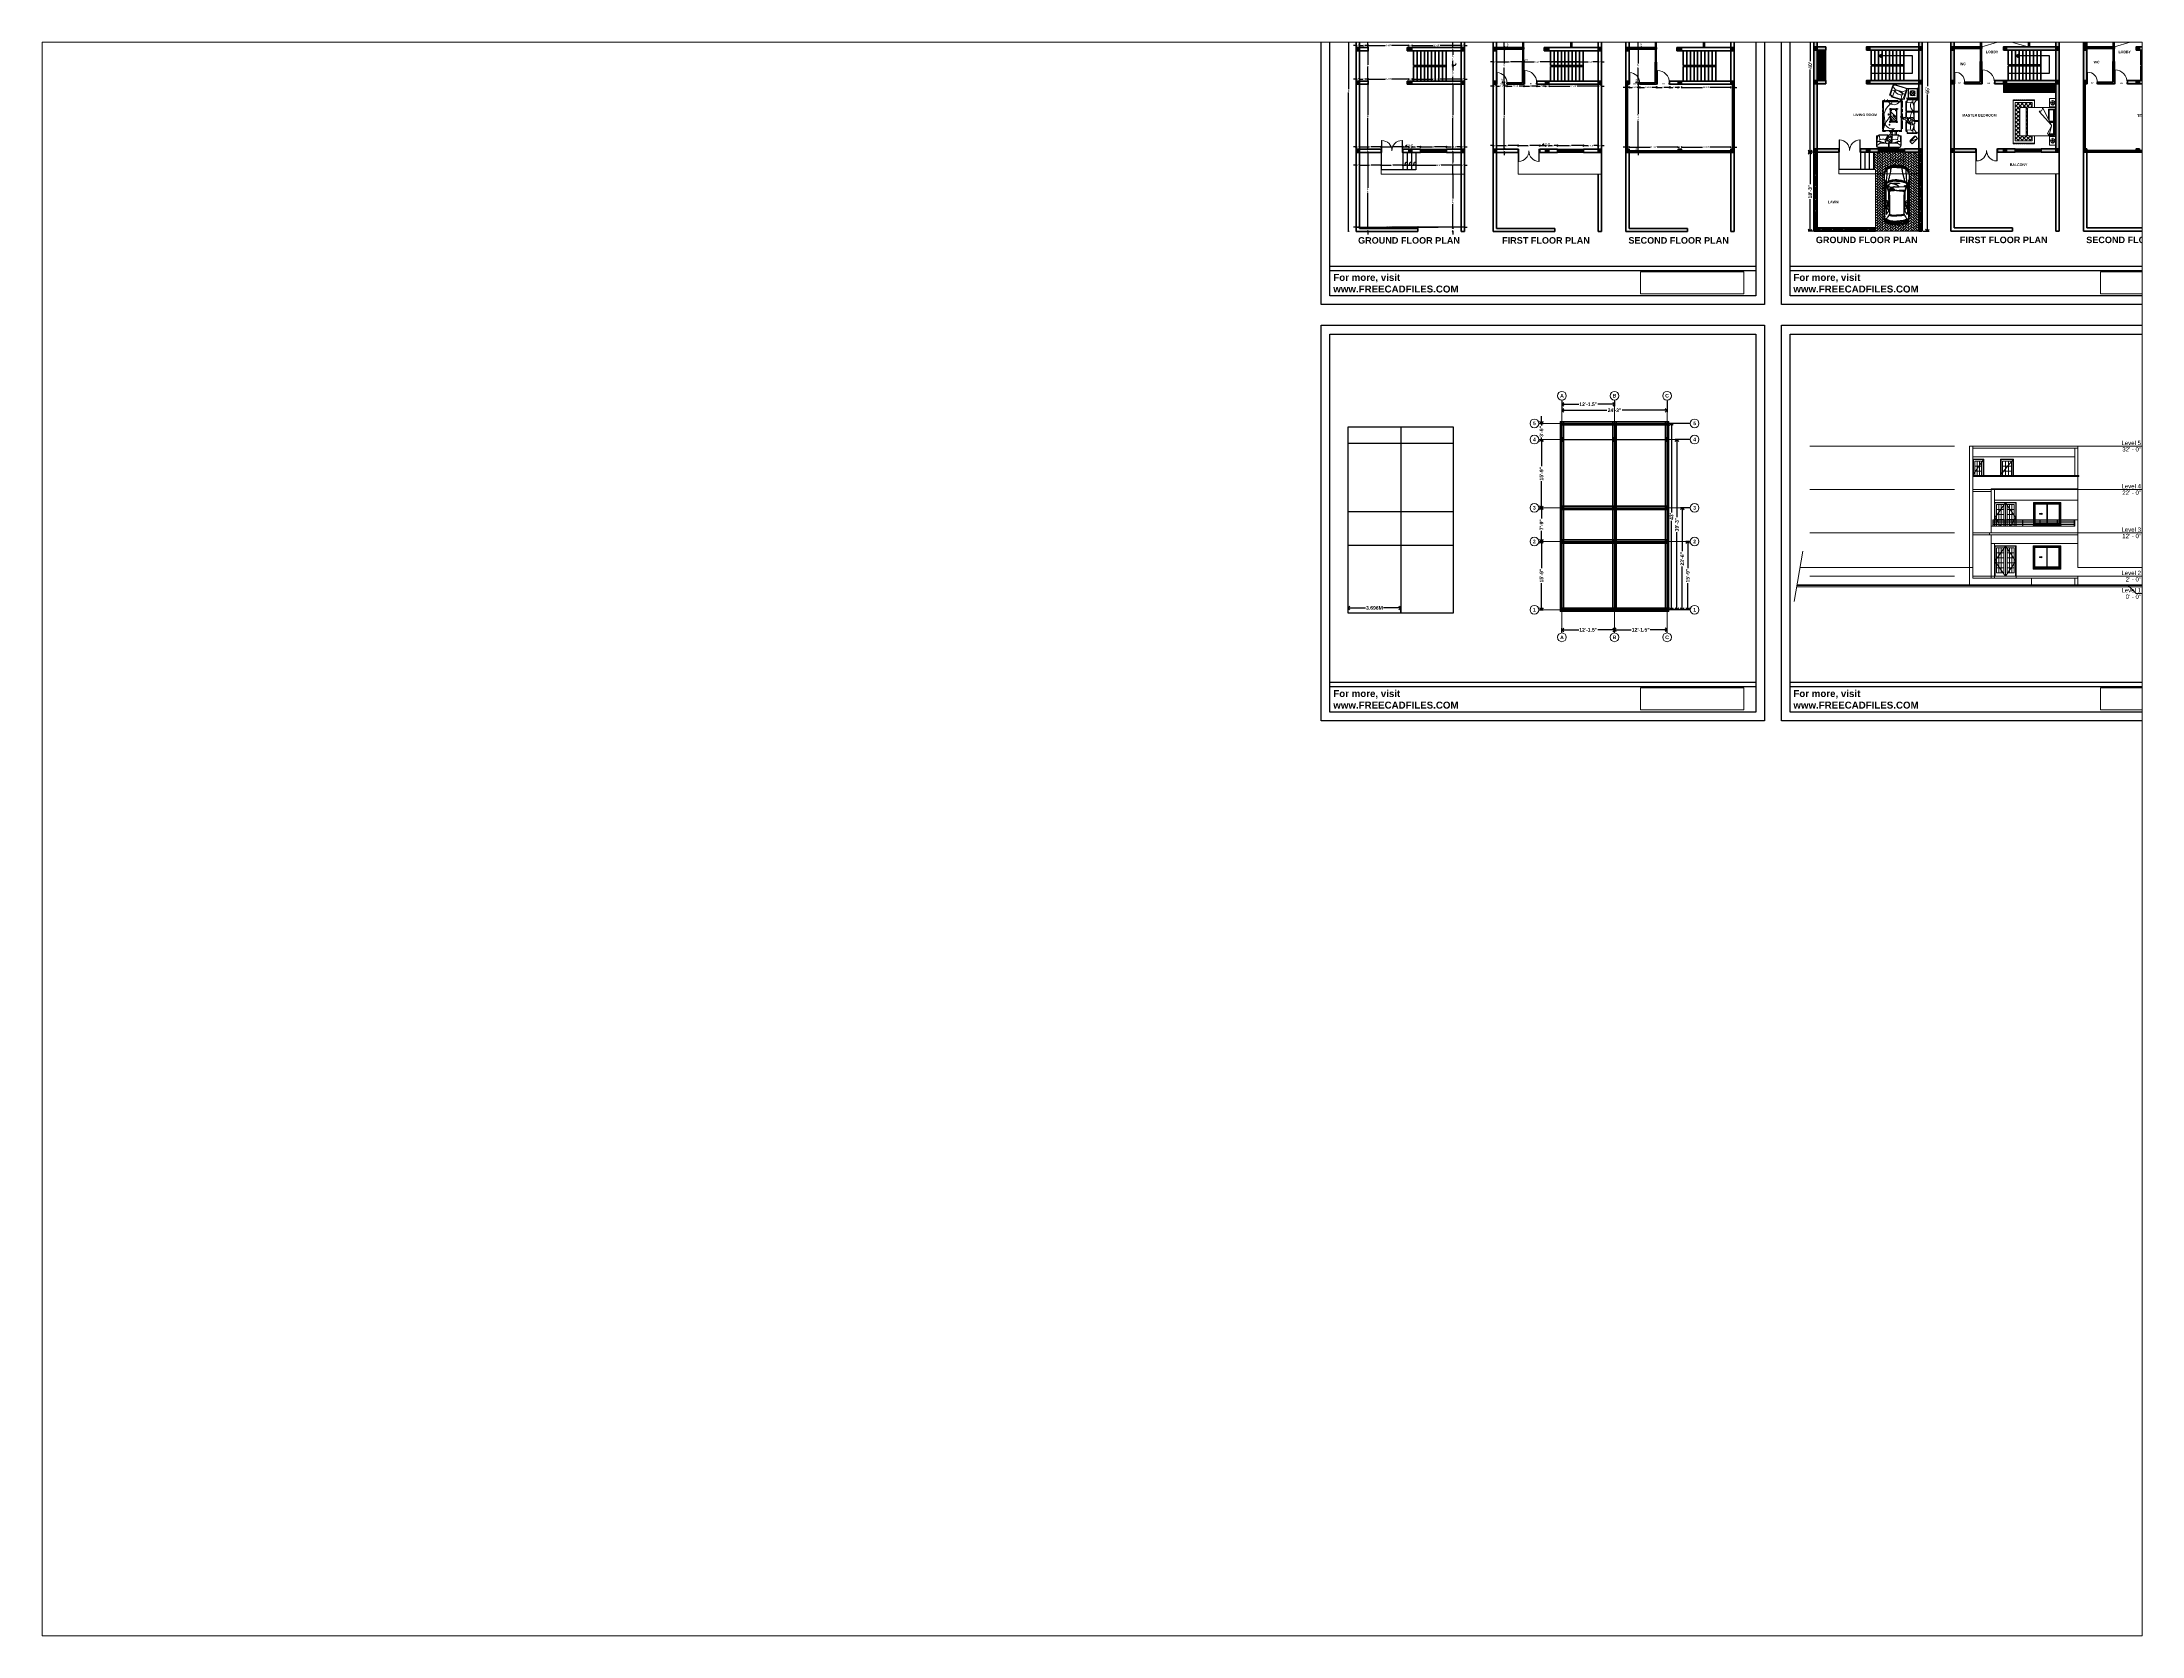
# Paper-space layout 'Layout1' of a CAD drawing. Header units: inches. Extents: x 26 to 231, y 20 to 176.
# The model-space entities are those that its viewports show. They can reach past a viewport. Long polylines and large blocks are cut down to what shows.
import ezdxf
from ezdxf.enums import TextEntityAlignment as Align

# ---------------------------------------------------------------- set-up
doc = ezdxf.new("R2010")
doc.units = ezdxf.units.IN
for name, pattern in [('Dash 1_16_', [0.125, 0.0625, -0.0625]), ('Grid Line 1_2_', [0.875, 0.5, -0.125, 0.125, -0.125]), ('HIDDEN', [9.525, 6.35, -3.175])]:
    doc.linetypes.add(name, pattern=pattern)
for name, color, linetype, lineweight in [('1.COLUMN', 1, 'Continuous', 40), ('1.DIMENSION(C)', 7, 'Continuous', 9), ('1.GRID', 7, 'HIDDEN', 13), ('2.BEAM', 6, 'Continuous', 40), ('2.ROOF', 7, 'HIDDEN', 20), ('A-COLS', 52, 'Continuous', 9), ('A-DETL-GENF', 92, 'Continuous', 9), ('A-DOOR', 31, 'Continuous', 13), ('A-DOOR-FRAM', 31, 'Continuous', 9), ('A-FLOR', 192, 'Continuous', 13), ('A-FLOR-HRAL', 11, 'Continuous', 9), ('A-FLOR-LEVL', 51, 'Continuous', 9), ('A-GENM', 13, 'Continuous', 9), ('A-GLAZ', 151, 'Continuous', 13), ('A-WALL', 113, 'Continuous', 13), ('CUPBOARD', 24, 'Continuous', 5), ('DOOR', 3, 'Continuous', 18), ('FLOOR HATCH', 8, 'Continuous', 5), ('frame', 10, 'Continuous', 30), ('FURNITURE', 30, 'Continuous', 5), ('ots', 4, 'HIDDEN', 13), ('Q-CASE', 31, 'Continuous', 9), ('STAIRS', 30, 'Continuous', 25), ('WALL', 2, 'Continuous', 40), ('WALL DIMENSION', 6, 'Continuous', 13), ('WALL HATCH', 7, 'Continuous', 5), ('WINDOW', 4, 'Continuous', 18)]:
    doc.layers.add(name, color=color, linetype=linetype, lineweight=lineweight)
doc.layers.add('logo', color=7, linetype='Continuous')
doc.layers.add('STAAD PRO CENTER LINE', color=1, linetype='Continuous')
doc.styles.add('Arial', font='arial.ttf', dxfattribs={"height": 12})
doc.styles.get("Standard").update_dxf_attribs({"font": 'arialbd.ttf'})
doc.dimstyles.new('IN METERS', dxfattribs={"dimscale": 4, "dimtxt": 2.5, "dimasz": 2.5, "dimexe": 1.25, "dimexo": 0.625, "dimtad": 0, "dimdec": 3, "dimlfac": 0.0254, "dimdsep": 46, "dimtxsty": 'Standard', "dimblk": 'OPEN90', "dimcen": 2.5, "dimclrd": 1, "dimadec": 0, "dimazin": 0, "dimtfac": 1, "dimtdec": 3, "dimtmove": 0, "dimatfit": 3, "dimfxl": 0, "dimarcsym": 0})
doc.dimstyles.new('ISO-25', dxfattribs={"dimscale": 4, "dimtxt": 2.5, "dimasz": 2.5, "dimexe": 1.25, "dimexo": 0.625, "dimtad": 0, "dimlunit": 3, "dimtxsty": 'Standard', "dimblk": 'OPEN90', "dimcen": 2.5, "dimclrd": 1, "dimadec": 0, "dimazin": 0, "dimtfac": 1, "dimtmove": 0, "dimatfit": 3, "dimfxl": 0, "dimarcsym": 0})
doc.dimstyles.new('WALL DIMENSION', dxfattribs={"dimscale": 1.5, "dimtxt": 2.5, "dimasz": 2.5, "dimexe": 1.25, "dimexo": 0.625, "dimtad": 0, "dimlunit": 3, "dimtxsty": 'Standard', "dimblk": 'OPEN90', "dimcen": 2.5, "dimse1": 1, "dimse2": 1, "dimclrd": 1, "dimclrt": 3, "dimadec": 0, "dimazin": 0, "dimtfac": 1, "dimtmove": 0, "dimatfit": 3, "dimfxl": 0, "dimarcsym": 0})
picture_1 = doc.add_image_def('image1.png', size_in_pixel=(1600, 341))
pattern_1 = [(45, (1573.0508, 2077.8405), (-2.245064, 2.245064), [])]

# ---------------------------------------------------------------- blocks, each defined once
blk = doc.blocks.new('_Open90')
at = {"color": 0, "linetype": 'ByBlock', "lineweight": -2}
for p, q in [((0, 0), (-1, 0)), ((-0.5, 0.5), (0, 0)), ((0, 0), (-0.5, -0.5))]:
    blk.add_line(p, q, dxfattribs=at)
blk = doc.blocks.new('*D177')
at = {"layer": 'Defpoints', "color": 0}
for p in [(1562.5, 2923.3), (1586.5, 2928.7), (1586.5, 2923.3)]:
    blk.add_point(p, dxfattribs=at)
at = {"layer": 'WALL DIMENSION', "color": 1, "lineweight": -2}
for p, q in [((1566.2, 2928.7), (1571.6, 2928.7)), ((1582.7, 2928.7), (1577.3, 2928.7))]:
    blk.add_line(p, q, dxfattribs=at)
at = {"layer": 'WALL DIMENSION', "color": 1, "lineweight": -2, "xscale": 3.75, "yscale": 3.75, "zscale": 3.75, "rotation": 180}
blk.add_blockref('_Open90', (1562.5, 2928.7), dxfattribs=at)
at = {"layer": 'WALL DIMENSION', "color": 1, "lineweight": -2, "xscale": 3.75, "yscale": 3.75, "zscale": 3.75}
blk.add_blockref('_Open90', (1586.5, 2928.7), dxfattribs=at)
at = {"layer": 'WALL DIMENSION', "color": 3, "insert": (1574.5, 2928.7), "char_height": 3.75, "attachment_point": 5}
blk.add_mtext("2'", dxfattribs=at)
blk = doc.blocks.new('*D178')
at = {"layer": 'Defpoints', "color": 0}
for p in [(1586.5, 2923.3), (1699, 2928.7), (1699, 2923.3)]:
    blk.add_point(p, dxfattribs=at)
at = {"layer": 'WALL DIMENSION', "color": 1, "lineweight": -2}
for p, q in [((1590.2, 2928.7), (1634.2, 2928.7)), ((1695.2, 2928.7), (1651.3, 2928.7))]:
    blk.add_line(p, q, dxfattribs=at)
at = {"layer": 'WALL DIMENSION', "color": 1, "lineweight": -2, "xscale": 3.75, "yscale": 3.75, "zscale": 3.75, "rotation": 180}
blk.add_blockref('_Open90', (1586.5, 2928.7), dxfattribs=at)
at = {"layer": 'WALL DIMENSION', "color": 1, "lineweight": -2, "xscale": 3.75, "yscale": 3.75, "zscale": 3.75}
blk.add_blockref('_Open90', (1699, 2928.7), dxfattribs=at)
at = {"layer": 'WALL DIMENSION', "color": 3, "insert": (1642.7, 2928.7), "char_height": 3.75, "attachment_point": 5}
blk.add_mtext('9\'-4.5"', dxfattribs=at)
blk = doc.blocks.new('*D186')
at = {"layer": 'Defpoints', "color": 0}
for p in [(1699, 2923.3), (1708, 2928.7), (1708, 2923.3)]:
    blk.add_point(p, dxfattribs=at)
at = {"layer": 'WALL DIMENSION', "color": 1, "lineweight": -2}
for p, q in [((1695.2, 2928.7), (1691.5, 2928.7)), ((1699, 2928.7), (1700.1, 2928.7)), ((1708, 2928.7), (1706.9, 2928.7)), ((1711.7, 2928.7), (1715.5, 2928.7))]:
    blk.add_line(p, q, dxfattribs=at)
at = {"layer": 'WALL DIMENSION', "color": 1, "lineweight": -2, "xscale": 3.75, "yscale": 3.75, "zscale": 3.75}
blk.add_blockref('_Open90', (1699, 2928.7), dxfattribs=at)
at = {"layer": 'WALL DIMENSION', "color": 1, "lineweight": -2, "xscale": 3.75, "yscale": 3.75, "zscale": 3.75, "rotation": 180}
blk.add_blockref('_Open90', (1708, 2928.7), dxfattribs=at)
at = {"layer": 'WALL DIMENSION', "color": 3, "insert": (1703.5, 2928.7), "char_height": 3.75, "attachment_point": 5}
blk.add_mtext('9"', dxfattribs=at)
blk = doc.blocks.new('*D187')
at = {"layer": 'Defpoints', "color": 0}
for p in [(1708, 2923.3), (1844.5, 2928.7), (1844.5, 2923.3)]:
    blk.add_point(p, dxfattribs=at)
at = {"layer": 'WALL DIMENSION', "color": 1, "lineweight": -2}
for p, q in [((1711.7, 2928.7), (1766.3, 2928.7)), ((1840.7, 2928.7), (1786.1, 2928.7))]:
    blk.add_line(p, q, dxfattribs=at)
at = {"layer": 'WALL DIMENSION', "color": 1, "lineweight": -2, "xscale": 3.75, "yscale": 3.75, "zscale": 3.75, "rotation": 180}
blk.add_blockref('_Open90', (1708, 2928.7), dxfattribs=at)
at = {"layer": 'WALL DIMENSION', "color": 1, "lineweight": -2, "xscale": 3.75, "yscale": 3.75, "zscale": 3.75}
blk.add_blockref('_Open90', (1844.5, 2928.7), dxfattribs=at)
at = {"layer": 'WALL DIMENSION', "color": 3, "insert": (1776.2, 2928.7), "char_height": 3.75, "attachment_point": 5}
blk.add_mtext('11\'-4.5"', dxfattribs=at)
blk = doc.blocks.new('*D188')
at = {"layer": 'Defpoints', "color": 0}
for p in [(1844.5, 2923.3), (1853.5, 2928.7), (1853.5, 2923.3)]:
    blk.add_point(p, dxfattribs=at)
at = {"layer": 'WALL DIMENSION', "color": 1, "lineweight": -2}
for p, q in [((1840.7, 2928.7), (1837, 2928.7)), ((1844.5, 2928.7), (1845.6, 2928.7)), ((1853.5, 2928.7), (1852.4, 2928.7)), ((1857.2, 2928.7), (1861, 2928.7))]:
    blk.add_line(p, q, dxfattribs=at)
at = {"layer": 'WALL DIMENSION', "color": 1, "lineweight": -2, "xscale": 3.75, "yscale": 3.75, "zscale": 3.75}
blk.add_blockref('_Open90', (1844.5, 2928.7), dxfattribs=at)
at = {"layer": 'WALL DIMENSION', "color": 1, "lineweight": -2, "xscale": 3.75, "yscale": 3.75, "zscale": 3.75, "rotation": 180}
blk.add_blockref('_Open90', (1853.5, 2928.7), dxfattribs=at)
at = {"layer": 'WALL DIMENSION', "color": 3, "insert": (1849, 2928.7), "char_height": 3.75, "attachment_point": 5}
blk.add_mtext('9"', dxfattribs=at)
blk = doc.blocks.new('*D189')
at = {"layer": 'Defpoints', "color": 0}
for p in [(1553.5, 2928.7), (1553.5, 2923.3), (1562.5, 2923.3)]:
    blk.add_point(p, dxfattribs=at)
at = {"layer": 'WALL DIMENSION', "color": 1, "lineweight": -2}
for p, q in [((1549.7, 2928.7), (1546, 2928.7)), ((1553.5, 2928.7), (1554.6, 2928.7)), ((1562.5, 2928.7), (1561.4, 2928.7)), ((1566.2, 2928.7), (1570, 2928.7))]:
    blk.add_line(p, q, dxfattribs=at)
at = {"layer": 'WALL DIMENSION', "color": 1, "lineweight": -2, "xscale": 3.75, "yscale": 3.75, "zscale": 3.75}
blk.add_blockref('_Open90', (1553.5, 2928.7), dxfattribs=at)
at = {"layer": 'WALL DIMENSION', "color": 1, "lineweight": -2, "xscale": 3.75, "yscale": 3.75, "zscale": 3.75, "rotation": 180}
blk.add_blockref('_Open90', (1562.5, 2928.7), dxfattribs=at)
at = {"layer": 'WALL DIMENSION', "color": 3, "insert": (1558, 2928.7), "char_height": 3.75, "attachment_point": 5}
blk.add_mtext('9"', dxfattribs=at)
blk = doc.blocks.new('*D190')
at = {"layer": 'Defpoints', "color": 0}
for p in [(1553.5, 2830.3), (1562.5, 2835.7), (1562.5, 2830.3)]:
    blk.add_point(p, dxfattribs=at)
at = {"layer": 'WALL DIMENSION', "color": 1, "lineweight": -2}
for p, q in [((1549.7, 2835.7), (1546, 2835.7)), ((1553.5, 2835.7), (1554.6, 2835.7)), ((1562.5, 2835.7), (1561.4, 2835.7)), ((1566.2, 2835.7), (1570, 2835.7))]:
    blk.add_line(p, q, dxfattribs=at)
at = {"layer": 'WALL DIMENSION', "color": 1, "lineweight": -2, "xscale": 3.75, "yscale": 3.75, "zscale": 3.75}
blk.add_blockref('_Open90', (1553.5, 2835.7), dxfattribs=at)
at = {"layer": 'WALL DIMENSION', "color": 1, "lineweight": -2, "xscale": 3.75, "yscale": 3.75, "zscale": 3.75, "rotation": 180}
blk.add_blockref('_Open90', (1562.5, 2835.7), dxfattribs=at)
at = {"layer": 'WALL DIMENSION', "color": 3, "insert": (1558, 2835.7), "char_height": 3.75, "attachment_point": 5}
blk.add_mtext('9"', dxfattribs=at)
blk = doc.blocks.new('*D166')
at = {"layer": 'Defpoints', "color": 0}
for p in [(1562.5, 2830.3), (1586.5, 2835.7), (1586.5, 2830.3)]:
    blk.add_point(p, dxfattribs=at)
at = {"layer": 'WALL DIMENSION', "color": 1, "lineweight": -2}
for p, q in [((1566.2, 2835.7), (1571.6, 2835.7)), ((1582.7, 2835.7), (1577.3, 2835.7))]:
    blk.add_line(p, q, dxfattribs=at)
at = {"layer": 'WALL DIMENSION', "color": 1, "lineweight": -2, "xscale": 3.75, "yscale": 3.75, "zscale": 3.75, "rotation": 180}
blk.add_blockref('_Open90', (1562.5, 2835.7), dxfattribs=at)
at = {"layer": 'WALL DIMENSION', "color": 1, "lineweight": -2, "xscale": 3.75, "yscale": 3.75, "zscale": 3.75}
blk.add_blockref('_Open90', (1586.5, 2835.7), dxfattribs=at)
at = {"layer": 'WALL DIMENSION', "color": 3, "insert": (1574.5, 2835.7), "char_height": 3.75, "attachment_point": 5}
blk.add_mtext("2'", dxfattribs=at)
blk = doc.blocks.new('*D167')
at = {"layer": 'Defpoints', "color": 0}
for p in [(1586.5, 2830.3), (1699, 2835.7), (1699, 2830.3)]:
    blk.add_point(p, dxfattribs=at)
at = {"layer": 'WALL DIMENSION', "color": 1, "lineweight": -2}
for p, q in [((1590.2, 2835.7), (1634.2, 2835.7)), ((1695.2, 2835.7), (1651.3, 2835.7))]:
    blk.add_line(p, q, dxfattribs=at)
at = {"layer": 'WALL DIMENSION', "color": 1, "lineweight": -2, "xscale": 3.75, "yscale": 3.75, "zscale": 3.75, "rotation": 180}
blk.add_blockref('_Open90', (1586.5, 2835.7), dxfattribs=at)
at = {"layer": 'WALL DIMENSION', "color": 1, "lineweight": -2, "xscale": 3.75, "yscale": 3.75, "zscale": 3.75}
blk.add_blockref('_Open90', (1699, 2835.7), dxfattribs=at)
at = {"layer": 'WALL DIMENSION', "color": 3, "insert": (1642.7, 2835.7), "char_height": 3.75, "attachment_point": 5}
blk.add_mtext('9\'-4.5"', dxfattribs=at)
blk = doc.blocks.new('*D168')
at = {"layer": 'Defpoints', "color": 0}
for p in [(1699, 2830.3), (1708, 2835.7), (1708, 2830.3)]:
    blk.add_point(p, dxfattribs=at)
at = {"layer": 'WALL DIMENSION', "color": 1, "lineweight": -2}
for p, q in [((1695.2, 2835.7), (1691.5, 2835.7)), ((1699, 2835.7), (1700.1, 2835.7)), ((1708, 2835.7), (1706.9, 2835.7)), ((1711.7, 2835.7), (1715.5, 2835.7))]:
    blk.add_line(p, q, dxfattribs=at)
at = {"layer": 'WALL DIMENSION', "color": 1, "lineweight": -2, "xscale": 3.75, "yscale": 3.75, "zscale": 3.75}
blk.add_blockref('_Open90', (1699, 2835.7), dxfattribs=at)
at = {"layer": 'WALL DIMENSION', "color": 1, "lineweight": -2, "xscale": 3.75, "yscale": 3.75, "zscale": 3.75, "rotation": 180}
blk.add_blockref('_Open90', (1708, 2835.7), dxfattribs=at)
at = {"layer": 'WALL DIMENSION', "color": 3, "insert": (1703.5, 2835.7), "char_height": 3.75, "attachment_point": 5}
blk.add_mtext('9"', dxfattribs=at)
blk = doc.blocks.new('*D169')
at = {"layer": 'Defpoints', "color": 0}
for p in [(1708, 2830.3), (1844.5, 2835.7), (1844.5, 2830.3)]:
    blk.add_point(p, dxfattribs=at)
at = {"layer": 'WALL DIMENSION', "color": 1, "lineweight": -2}
for p, q in [((1711.7, 2835.7), (1766.3, 2835.7)), ((1840.7, 2835.7), (1786.1, 2835.7))]:
    blk.add_line(p, q, dxfattribs=at)
at = {"layer": 'WALL DIMENSION', "color": 1, "lineweight": -2, "xscale": 3.75, "yscale": 3.75, "zscale": 3.75, "rotation": 180}
blk.add_blockref('_Open90', (1708, 2835.7), dxfattribs=at)
at = {"layer": 'WALL DIMENSION', "color": 1, "lineweight": -2, "xscale": 3.75, "yscale": 3.75, "zscale": 3.75}
blk.add_blockref('_Open90', (1844.5, 2835.7), dxfattribs=at)
at = {"layer": 'WALL DIMENSION', "color": 3, "insert": (1776.2, 2835.7), "char_height": 3.75, "attachment_point": 5}
blk.add_mtext('11\'-4.5"', dxfattribs=at)
blk = doc.blocks.new('*D170')
at = {"layer": 'Defpoints', "color": 0}
for p in [(1844.5, 2830.3), (1853.5, 2835.7), (1853.5, 2830.3)]:
    blk.add_point(p, dxfattribs=at)
at = {"layer": 'WALL DIMENSION', "color": 1, "lineweight": -2}
for p, q in [((1840.7, 2835.7), (1837, 2835.7)), ((1844.5, 2835.7), (1845.6, 2835.7)), ((1853.5, 2835.7), (1852.4, 2835.7)), ((1857.2, 2835.7), (1861, 2835.7))]:
    blk.add_line(p, q, dxfattribs=at)
at = {"layer": 'WALL DIMENSION', "color": 1, "lineweight": -2, "xscale": 3.75, "yscale": 3.75, "zscale": 3.75}
blk.add_blockref('_Open90', (1844.5, 2835.7), dxfattribs=at)
at = {"layer": 'WALL DIMENSION', "color": 1, "lineweight": -2, "xscale": 3.75, "yscale": 3.75, "zscale": 3.75, "rotation": 180}
blk.add_blockref('_Open90', (1853.5, 2835.7), dxfattribs=at)
at = {"layer": 'WALL DIMENSION', "color": 3, "insert": (1849, 2835.7), "char_height": 3.75, "attachment_point": 5}
blk.add_mtext('9"', dxfattribs=at)
blk = doc.blocks.new('*D171')
at = {"layer": 'Defpoints', "color": 0}
for p in [(1553.5, 2641.3), (1562.5, 2647.7), (1562.5, 2641.3)]:
    blk.add_point(p, dxfattribs=at)
at = {"layer": 'WALL DIMENSION', "color": 1, "lineweight": -2}
for p, q in [((1549.7, 2647.7), (1546, 2647.7)), ((1553.5, 2647.7), (1554.6, 2647.7)), ((1562.5, 2647.7), (1561.4, 2647.7)), ((1566.2, 2647.7), (1570, 2647.7))]:
    blk.add_line(p, q, dxfattribs=at)
at = {"layer": 'WALL DIMENSION', "color": 1, "lineweight": -2, "xscale": 3.75, "yscale": 3.75, "zscale": 3.75}
blk.add_blockref('_Open90', (1553.5, 2647.7), dxfattribs=at)
at = {"layer": 'WALL DIMENSION', "color": 1, "lineweight": -2, "xscale": 3.75, "yscale": 3.75, "zscale": 3.75, "rotation": 180}
blk.add_blockref('_Open90', (1562.5, 2647.7), dxfattribs=at)
at = {"layer": 'WALL DIMENSION', "color": 3, "insert": (1558, 2647.7), "char_height": 3.75, "attachment_point": 5}
blk.add_mtext('9"', dxfattribs=at)
blk = doc.blocks.new('*D172')
at = {"layer": 'Defpoints', "color": 0}
for p in [(1562.5, 2641.3), (1622.5, 2647.7), (1622.5, 2641.3)]:
    blk.add_point(p, dxfattribs=at)
at = {"layer": 'WALL DIMENSION', "color": 1, "lineweight": -2}
for p, q in [((1566.2, 2647.7), (1589.7, 2647.7)), ((1618.7, 2647.7), (1595.3, 2647.7))]:
    blk.add_line(p, q, dxfattribs=at)
at = {"layer": 'WALL DIMENSION', "color": 1, "lineweight": -2, "xscale": 3.75, "yscale": 3.75, "zscale": 3.75, "rotation": 180}
blk.add_blockref('_Open90', (1562.5, 2647.7), dxfattribs=at)
at = {"layer": 'WALL DIMENSION', "color": 1, "lineweight": -2, "xscale": 3.75, "yscale": 3.75, "zscale": 3.75}
blk.add_blockref('_Open90', (1622.5, 2647.7), dxfattribs=at)
at = {"layer": 'WALL DIMENSION', "color": 3, "insert": (1592.5, 2647.7), "char_height": 3.75, "attachment_point": 5}
blk.add_mtext("5'", dxfattribs=at)
blk = doc.blocks.new('*D179')
at = {"layer": 'Defpoints', "color": 0}
for p in [(1622.5, 2641.3), (1682.5, 2647.7), (1682.5, 2641.3)]:
    blk.add_point(p, dxfattribs=at)
at = {"layer": 'WALL DIMENSION', "color": 1, "lineweight": -2}
for p, q in [((1626.2, 2647.7), (1649.7, 2647.7)), ((1678.7, 2647.7), (1655.3, 2647.7))]:
    blk.add_line(p, q, dxfattribs=at)
at = {"layer": 'WALL DIMENSION', "color": 1, "lineweight": -2, "xscale": 3.75, "yscale": 3.75, "zscale": 3.75, "rotation": 180}
blk.add_blockref('_Open90', (1622.5, 2647.7), dxfattribs=at)
at = {"layer": 'WALL DIMENSION', "color": 1, "lineweight": -2, "xscale": 3.75, "yscale": 3.75, "zscale": 3.75}
blk.add_blockref('_Open90', (1682.5, 2647.7), dxfattribs=at)
at = {"layer": 'WALL DIMENSION', "color": 3, "insert": (1652.5, 2647.7), "char_height": 3.75, "attachment_point": 5}
blk.add_mtext("5'", dxfattribs=at)
blk = doc.blocks.new('*D180')
at = {"layer": 'Defpoints', "color": 0}
for p in [(1682.5, 2641.3), (1699, 2647.7), (1699, 2641.3)]:
    blk.add_point(p, dxfattribs=at)
at = {"layer": 'WALL DIMENSION', "color": 1, "lineweight": -2}
for p, q in [((1686.2, 2647.7), (1695.2, 2647.7)), ((1690.7, 2647.7), (1692.3, 2652.9)), ((1692.3, 2652.9), (1694.2, 2652.9))]:
    blk.add_line(p, q, dxfattribs=at)
at = {"layer": 'WALL DIMENSION', "color": 1, "lineweight": -2, "xscale": 3.75, "yscale": 3.75, "zscale": 3.75, "rotation": 180}
blk.add_blockref('_Open90', (1682.5, 2647.7), dxfattribs=at)
at = {"layer": 'WALL DIMENSION', "color": 1, "lineweight": -2, "xscale": 3.75, "yscale": 3.75, "zscale": 3.75}
blk.add_blockref('_Open90', (1699, 2647.7), dxfattribs=at)
at = {"layer": 'WALL DIMENSION', "color": 3, "insert": (1702.6, 2652.9), "char_height": 3.75, "attachment_point": 5}
blk.add_mtext('1\'-4.5"', dxfattribs=at)
blk = doc.blocks.new('*D181')
at = {"layer": 'Defpoints', "color": 0}
for p in [(1699, 2641.3), (1708, 2647.7), (1708, 2641.3)]:
    blk.add_point(p, dxfattribs=at)
at = {"layer": 'WALL DIMENSION', "color": 1, "lineweight": -2}
for p, q in [((1695.2, 2647.7), (1691.5, 2647.7)), ((1699, 2647.7), (1700.1, 2647.7)), ((1708, 2647.7), (1706.9, 2647.7)), ((1711.7, 2647.7), (1715.5, 2647.7))]:
    blk.add_line(p, q, dxfattribs=at)
at = {"layer": 'WALL DIMENSION', "color": 1, "lineweight": -2, "xscale": 3.75, "yscale": 3.75, "zscale": 3.75}
blk.add_blockref('_Open90', (1699, 2647.7), dxfattribs=at)
at = {"layer": 'WALL DIMENSION', "color": 1, "lineweight": -2, "xscale": 3.75, "yscale": 3.75, "zscale": 3.75, "rotation": 180}
blk.add_blockref('_Open90', (1708, 2647.7), dxfattribs=at)
at = {"layer": 'WALL DIMENSION', "color": 3, "insert": (1703.5, 2647.7), "char_height": 3.75, "attachment_point": 5}
blk.add_mtext('9"', dxfattribs=at)
blk = doc.blocks.new('*D182')
at = {"layer": 'Defpoints', "color": 0}
for p in [(1708, 2641.3), (1732, 2647.7), (1732, 2641.3)]:
    blk.add_point(p, dxfattribs=at)
at = {"layer": 'WALL DIMENSION', "color": 1, "lineweight": -2}
for p, q in [((1711.7, 2647.7), (1717.1, 2647.7)), ((1728.2, 2647.7), (1722.8, 2647.7))]:
    blk.add_line(p, q, dxfattribs=at)
at = {"layer": 'WALL DIMENSION', "color": 1, "lineweight": -2, "xscale": 3.75, "yscale": 3.75, "zscale": 3.75, "rotation": 180}
blk.add_blockref('_Open90', (1708, 2647.7), dxfattribs=at)
at = {"layer": 'WALL DIMENSION', "color": 1, "lineweight": -2, "xscale": 3.75, "yscale": 3.75, "zscale": 3.75}
blk.add_blockref('_Open90', (1732, 2647.7), dxfattribs=at)
at = {"layer": 'WALL DIMENSION', "color": 3, "insert": (1720, 2647.7), "char_height": 3.75, "attachment_point": 5}
blk.add_mtext("2'", dxfattribs=at)
blk = doc.blocks.new('*D183')
at = {"layer": 'Defpoints', "color": 0}
for p in [(1732, 2641.3), (1804, 2647.7), (1804, 2641.3)]:
    blk.add_point(p, dxfattribs=at)
at = {"layer": 'WALL DIMENSION', "color": 1, "lineweight": -2}
for p, q in [((1735.7, 2647.7), (1765.2, 2647.7)), ((1800.2, 2647.7), (1770.8, 2647.7))]:
    blk.add_line(p, q, dxfattribs=at)
at = {"layer": 'WALL DIMENSION', "color": 1, "lineweight": -2, "xscale": 3.75, "yscale": 3.75, "zscale": 3.75, "rotation": 180}
blk.add_blockref('_Open90', (1732, 2647.7), dxfattribs=at)
at = {"layer": 'WALL DIMENSION', "color": 1, "lineweight": -2, "xscale": 3.75, "yscale": 3.75, "zscale": 3.75}
blk.add_blockref('_Open90', (1804, 2647.7), dxfattribs=at)
at = {"layer": 'WALL DIMENSION', "color": 3, "insert": (1768, 2647.7), "char_height": 3.75, "attachment_point": 5}
blk.add_mtext("6'", dxfattribs=at)
blk = doc.blocks.new('*D184')
at = {"layer": 'Defpoints', "color": 0}
for p in [(1804, 2641.3), (1844.5, 2647.7), (1844.5, 2641.3)]:
    blk.add_point(p, dxfattribs=at)
at = {"layer": 'WALL DIMENSION', "color": 1, "lineweight": -2}
for p, q in [((1807.7, 2647.7), (1815.7, 2647.7)), ((1840.7, 2647.7), (1832.8, 2647.7))]:
    blk.add_line(p, q, dxfattribs=at)
at = {"layer": 'WALL DIMENSION', "color": 1, "lineweight": -2, "xscale": 3.75, "yscale": 3.75, "zscale": 3.75, "rotation": 180}
blk.add_blockref('_Open90', (1804, 2647.7), dxfattribs=at)
at = {"layer": 'WALL DIMENSION', "color": 1, "lineweight": -2, "xscale": 3.75, "yscale": 3.75, "zscale": 3.75}
blk.add_blockref('_Open90', (1844.5, 2647.7), dxfattribs=at)
at = {"layer": 'WALL DIMENSION', "color": 3, "insert": (1824.2, 2647.7), "char_height": 3.75, "attachment_point": 5}
blk.add_mtext('3\'-4.5"', dxfattribs=at)
blk = doc.blocks.new('*D185')
at = {"layer": 'Defpoints', "color": 0}
for p in [(1844.5, 2641.3), (1853.5, 2647.7), (1853.5, 2641.3)]:
    blk.add_point(p, dxfattribs=at)
at = {"layer": 'WALL DIMENSION', "color": 1, "lineweight": -2}
for p, q in [((1840.7, 2647.7), (1837, 2647.7)), ((1844.5, 2647.7), (1845.6, 2647.7)), ((1853.5, 2647.7), (1852.4, 2647.7)), ((1857.2, 2647.7), (1861, 2647.7))]:
    blk.add_line(p, q, dxfattribs=at)
at = {"layer": 'WALL DIMENSION', "color": 1, "lineweight": -2, "xscale": 3.75, "yscale": 3.75, "zscale": 3.75}
blk.add_blockref('_Open90', (1844.5, 2647.7), dxfattribs=at)
at = {"layer": 'WALL DIMENSION', "color": 1, "lineweight": -2, "xscale": 3.75, "yscale": 3.75, "zscale": 3.75, "rotation": 180}
blk.add_blockref('_Open90', (1853.5, 2647.7), dxfattribs=at)
at = {"layer": 'WALL DIMENSION', "color": 3, "insert": (1849, 2647.7), "char_height": 3.75, "attachment_point": 5}
blk.add_mtext('9"', dxfattribs=at)
blk = doc.blocks.new('*D120')
at = {"layer": 'Defpoints', "color": 0}
for p in [(1553.5, 2424.1), (1562.5, 2426.1), (1562.5, 2424.1)]:
    blk.add_point(p, dxfattribs=at)
at = {"layer": 'WALL DIMENSION', "color": 1, "lineweight": -2}
for p, q in [((1549.7, 2426.1), (1546, 2426.1)), ((1553.5, 2426.1), (1554.6, 2426.1)), ((1562.5, 2426.1), (1561.4, 2426.1)), ((1566.2, 2426.1), (1570, 2426.1))]:
    blk.add_line(p, q, dxfattribs=at)
at = {"layer": 'WALL DIMENSION', "color": 1, "lineweight": -2, "xscale": 3.75, "yscale": 3.75, "zscale": 3.75}
blk.add_blockref('_Open90', (1553.5, 2426.1), dxfattribs=at)
at = {"layer": 'WALL DIMENSION', "color": 1, "lineweight": -2, "xscale": 3.75, "yscale": 3.75, "zscale": 3.75, "rotation": 180}
blk.add_blockref('_Open90', (1562.5, 2426.1), dxfattribs=at)
at = {"layer": 'WALL DIMENSION', "color": 3, "insert": (1558, 2426.1), "char_height": 3.75, "attachment_point": 5}
blk.add_mtext('9"', dxfattribs=at)
blk = doc.blocks.new('*D121')
at = {"layer": 'Defpoints', "color": 0}
for p in [(1562.5, 2424.1), (1724.5, 2426.1), (1724.5, 2422.3)]:
    blk.add_point(p, dxfattribs=at)
at = {"layer": 'WALL DIMENSION', "color": 1, "lineweight": -2}
for p, q in [((1566.2, 2426.1), (1635.8, 2426.1)), ((1720.7, 2426.1), (1651.2, 2426.1))]:
    blk.add_line(p, q, dxfattribs=at)
at = {"layer": 'WALL DIMENSION', "color": 1, "lineweight": -2, "xscale": 3.75, "yscale": 3.75, "zscale": 3.75, "rotation": 180}
blk.add_blockref('_Open90', (1562.5, 2426.1), dxfattribs=at)
at = {"layer": 'WALL DIMENSION', "color": 1, "lineweight": -2, "xscale": 3.75, "yscale": 3.75, "zscale": 3.75}
blk.add_blockref('_Open90', (1724.5, 2426.1), dxfattribs=at)
at = {"layer": 'WALL DIMENSION', "color": 3, "insert": (1643.5, 2426.1), "char_height": 3.75, "attachment_point": 5}
blk.add_mtext('13\'-6"', dxfattribs=at)
blk = doc.blocks.new('*D122')
at = {"layer": 'Defpoints', "color": 0}
for p in [(1724.5, 2422.3), (1844.5, 2426.1), (1844.5, 2417.8)]:
    blk.add_point(p, dxfattribs=at)
at = {"layer": 'WALL DIMENSION', "color": 1, "lineweight": -2}
for p, q in [((1728.2, 2426.1), (1780.3, 2426.1)), ((1840.7, 2426.1), (1788.6, 2426.1))]:
    blk.add_line(p, q, dxfattribs=at)
at = {"layer": 'WALL DIMENSION', "color": 1, "lineweight": -2, "xscale": 3.75, "yscale": 3.75, "zscale": 3.75, "rotation": 180}
blk.add_blockref('_Open90', (1724.5, 2426.1), dxfattribs=at)
at = {"layer": 'WALL DIMENSION', "color": 1, "lineweight": -2, "xscale": 3.75, "yscale": 3.75, "zscale": 3.75}
blk.add_blockref('_Open90', (1844.5, 2426.1), dxfattribs=at)
at = {"layer": 'WALL DIMENSION', "color": 3, "insert": (1784.5, 2426.1), "char_height": 3.75, "attachment_point": 5}
blk.add_mtext("10'", dxfattribs=at)
blk = doc.blocks.new('*D123')
at = {"layer": 'Defpoints', "color": 0}
for p in [(1844.5, 2417.8), (1853.5, 2426.1), (1853.5, 2419)]:
    blk.add_point(p, dxfattribs=at)
at = {"layer": 'WALL DIMENSION', "color": 1, "lineweight": -2}
for p, q in [((1840.7, 2426.1), (1837, 2426.1)), ((1844.5, 2426.1), (1845.6, 2426.1)), ((1853.5, 2426.1), (1852.4, 2426.1)), ((1857.2, 2426.1), (1861, 2426.1))]:
    blk.add_line(p, q, dxfattribs=at)
at = {"layer": 'WALL DIMENSION', "color": 1, "lineweight": -2, "xscale": 3.75, "yscale": 3.75, "zscale": 3.75}
blk.add_blockref('_Open90', (1844.5, 2426.1), dxfattribs=at)
at = {"layer": 'WALL DIMENSION', "color": 1, "lineweight": -2, "xscale": 3.75, "yscale": 3.75, "zscale": 3.75, "rotation": 180}
blk.add_blockref('_Open90', (1853.5, 2426.1), dxfattribs=at)
at = {"layer": 'WALL DIMENSION', "color": 3, "insert": (1849, 2426.1), "char_height": 3.75, "attachment_point": 5}
blk.add_mtext('9"', dxfattribs=at)
blk = doc.blocks.new('*D124')
at = {"layer": 'Defpoints', "color": 0}
for p in [(1553.5, 2597.4), (1553.5, 2426.1), (1853.5, 2419)]:
    blk.add_point(p, dxfattribs=at)
at = {"layer": 'WALL DIMENSION', "color": 1, "lineweight": -2}
for p, q in [((1557.2, 2426.1), (1699.2, 2426.1)), ((1849.7, 2426.1), (1707.8, 2426.1))]:
    blk.add_line(p, q, dxfattribs=at)
at = {"layer": 'WALL DIMENSION', "color": 1, "lineweight": -2, "xscale": 3.75, "yscale": 3.75, "zscale": 3.75, "rotation": 180}
blk.add_blockref('_Open90', (1553.5, 2426.1), dxfattribs=at)
at = {"layer": 'WALL DIMENSION', "color": 1, "lineweight": -2, "xscale": 3.75, "yscale": 3.75, "zscale": 3.75}
blk.add_blockref('_Open90', (1853.5, 2426.1), dxfattribs=at)
at = {"layer": 'WALL DIMENSION', "color": 3, "insert": (1703.5, 2426.1), "char_height": 3.75, "attachment_point": 5}
blk.add_mtext("25'", dxfattribs=at)
blk = doc.blocks.new('*D142')
at = {"layer": 'Defpoints', "color": 0}
for p in [(1553.5, 2597.4), (1562.5, 2597.1), (1562.5, 2426.1)]:
    blk.add_point(p, dxfattribs=at)
at = {"layer": 'WALL DIMENSION', "color": 1, "lineweight": -2}
for p, q in [((1549.7, 2426.1), (1546, 2426.1)), ((1553.5, 2426.1), (1554.6, 2426.1)), ((1562.5, 2426.1), (1561.4, 2426.1)), ((1566.2, 2426.1), (1570, 2426.1))]:
    blk.add_line(p, q, dxfattribs=at)
at = {"layer": 'WALL DIMENSION', "color": 1, "lineweight": -2, "xscale": 3.75, "yscale": 3.75, "zscale": 3.75}
blk.add_blockref('_Open90', (1553.5, 2426.1), dxfattribs=at)
at = {"layer": 'WALL DIMENSION', "color": 1, "lineweight": -2, "xscale": 3.75, "yscale": 3.75, "zscale": 3.75, "rotation": 180}
blk.add_blockref('_Open90', (1562.5, 2426.1), dxfattribs=at)
at = {"layer": 'WALL DIMENSION', "color": 3, "insert": (1558, 2426.1), "char_height": 3.75, "attachment_point": 5}
blk.add_mtext('9"', dxfattribs=at)
blk = doc.blocks.new('*D20')
at = {"layer": 'Defpoints', "color": 0}
for p in [(1553.5, 2597.4), (1562.5, 2597.1), (1562.5, 2597.1)]:
    blk.add_point(p, dxfattribs=at)
at = {"layer": 'WALL DIMENSION', "color": 1, "lineweight": -2}
for p, q in [((1549.7, 2597.1), (1546, 2597.1)), ((1553.5, 2597.1), (1554.6, 2597.1)), ((1562.5, 2597.1), (1561.4, 2597.1)), ((1566.2, 2597.1), (1570, 2597.1))]:
    blk.add_line(p, q, dxfattribs=at)
at = {"layer": 'WALL DIMENSION', "color": 1, "lineweight": -2, "xscale": 3.75, "yscale": 3.75, "zscale": 3.75}
blk.add_blockref('_Open90', (1553.5, 2597.1), dxfattribs=at)
at = {"layer": 'WALL DIMENSION', "color": 1, "lineweight": -2, "xscale": 3.75, "yscale": 3.75, "zscale": 3.75, "rotation": 180}
blk.add_blockref('_Open90', (1562.5, 2597.1), dxfattribs=at)
at = {"layer": 'WALL DIMENSION', "color": 3, "insert": (1558, 2597.1), "char_height": 3.75, "attachment_point": 5}
blk.add_mtext('9"', dxfattribs=at)
blk = doc.blocks.new('*D143')
at = {"layer": 'Defpoints', "color": 0}
for p in [(1562.5, 2597.1), (1622.5, 2597.1), (1622.5, 2597.1)]:
    blk.add_point(p, dxfattribs=at)
at = {"layer": 'WALL DIMENSION', "color": 1, "lineweight": -2}
for p, q in [((1566.2, 2597.1), (1589.7, 2597.1)), ((1618.7, 2597.1), (1595.3, 2597.1))]:
    blk.add_line(p, q, dxfattribs=at)
at = {"layer": 'WALL DIMENSION', "color": 1, "lineweight": -2, "xscale": 3.75, "yscale": 3.75, "zscale": 3.75, "rotation": 180}
blk.add_blockref('_Open90', (1562.5, 2597.1), dxfattribs=at)
at = {"layer": 'WALL DIMENSION', "color": 1, "lineweight": -2, "xscale": 3.75, "yscale": 3.75, "zscale": 3.75}
blk.add_blockref('_Open90', (1622.5, 2597.1), dxfattribs=at)
at = {"layer": 'WALL DIMENSION', "color": 3, "insert": (1592.5, 2597.1), "char_height": 3.75, "attachment_point": 5}
blk.add_mtext("5'", dxfattribs=at)
blk = doc.blocks.new('*D144')
at = {"layer": 'Defpoints', "color": 0}
for p in [(1622.5, 2597.1), (1682.5, 2597.1), (1682.5, 2597.1)]:
    blk.add_point(p, dxfattribs=at)
at = {"layer": 'WALL DIMENSION', "color": 1, "lineweight": -2}
for p, q in [((1626.2, 2597.1), (1649.7, 2597.1)), ((1678.7, 2597.1), (1655.3, 2597.1))]:
    blk.add_line(p, q, dxfattribs=at)
at = {"layer": 'WALL DIMENSION', "color": 1, "lineweight": -2, "xscale": 3.75, "yscale": 3.75, "zscale": 3.75, "rotation": 180}
blk.add_blockref('_Open90', (1622.5, 2597.1), dxfattribs=at)
at = {"layer": 'WALL DIMENSION', "color": 1, "lineweight": -2, "xscale": 3.75, "yscale": 3.75, "zscale": 3.75}
blk.add_blockref('_Open90', (1682.5, 2597.1), dxfattribs=at)
at = {"layer": 'WALL DIMENSION', "color": 3, "insert": (1652.5, 2597.1), "char_height": 3.75, "attachment_point": 5}
blk.add_mtext("5'", dxfattribs=at)
blk = doc.blocks.new('*D145')
at = {"layer": 'Defpoints', "color": 0}
for p in [(1682.5, 2597.1), (1694.5, 2597.1), (1694.5, 2597.1)]:
    blk.add_point(p, dxfattribs=at)
at = {"layer": 'WALL DIMENSION', "color": 1, "lineweight": -2}
for p, q in [((1686.2, 2597.1), (1690.7, 2597.1)), ((1688.5, 2597.1), (1691.2, 2606)), ((1691.2, 2606), (1693, 2606))]:
    blk.add_line(p, q, dxfattribs=at)
at = {"layer": 'WALL DIMENSION', "color": 1, "lineweight": -2, "xscale": 3.75, "yscale": 3.75, "zscale": 3.75, "rotation": 180}
blk.add_blockref('_Open90', (1682.5, 2597.1), dxfattribs=at)
at = {"layer": 'WALL DIMENSION', "color": 1, "lineweight": -2, "xscale": 3.75, "yscale": 3.75, "zscale": 3.75}
blk.add_blockref('_Open90', (1694.5, 2597.1), dxfattribs=at)
at = {"layer": 'WALL DIMENSION', "color": 3, "insert": (1695.7, 2606), "char_height": 3.75, "attachment_point": 5}
blk.add_mtext("1'", dxfattribs=at)
blk = doc.blocks.new('*D146')
at = {"layer": 'Defpoints', "color": 0}
for p in [(1694.5, 2597.1), (1706.5, 2597.1), (1706.5, 2597.1)]:
    blk.add_point(p, dxfattribs=at)
at = {"layer": 'WALL DIMENSION', "color": 1, "lineweight": -2}
for p, q in [((1698.2, 2597.1), (1702.7, 2597.1)), ((1700.5, 2597.1), (1703.2, 2606)), ((1703.2, 2606), (1705, 2606))]:
    blk.add_line(p, q, dxfattribs=at)
at = {"layer": 'WALL DIMENSION', "color": 1, "lineweight": -2, "xscale": 3.75, "yscale": 3.75, "zscale": 3.75, "rotation": 180}
blk.add_blockref('_Open90', (1694.5, 2597.1), dxfattribs=at)
at = {"layer": 'WALL DIMENSION', "color": 1, "lineweight": -2, "xscale": 3.75, "yscale": 3.75, "zscale": 3.75}
blk.add_blockref('_Open90', (1706.5, 2597.1), dxfattribs=at)
at = {"layer": 'WALL DIMENSION', "color": 3, "insert": (1707.7, 2606), "char_height": 3.75, "attachment_point": 5}
blk.add_mtext("1'", dxfattribs=at)
blk = doc.blocks.new('*D135')
at = {"layer": 'Defpoints', "color": 0}
for p in [(1706.5, 2597.1), (1718.5, 2597.1), (1718.5, 2597.1)]:
    blk.add_point(p, dxfattribs=at)
at = {"layer": 'WALL DIMENSION', "color": 1, "lineweight": -2}
for p, q in [((1710.2, 2597.1), (1714.7, 2597.1)), ((1712.5, 2597.1), (1715.2, 2606)), ((1715.2, 2606), (1717, 2606))]:
    blk.add_line(p, q, dxfattribs=at)
at = {"layer": 'WALL DIMENSION', "color": 1, "lineweight": -2, "xscale": 3.75, "yscale": 3.75, "zscale": 3.75, "rotation": 180}
blk.add_blockref('_Open90', (1706.5, 2597.1), dxfattribs=at)
at = {"layer": 'WALL DIMENSION', "color": 1, "lineweight": -2, "xscale": 3.75, "yscale": 3.75, "zscale": 3.75}
blk.add_blockref('_Open90', (1718.5, 2597.1), dxfattribs=at)
at = {"layer": 'WALL DIMENSION', "color": 3, "insert": (1719.7, 2606), "char_height": 3.75, "attachment_point": 5}
blk.add_mtext("1'", dxfattribs=at)
blk = doc.blocks.new('*D136')
at = {"layer": 'Defpoints', "color": 0}
for p in [(1718.5, 2597.1), (1844.5, 2597.1), (1844.5, 2597.1)]:
    blk.add_point(p, dxfattribs=at)
at = {"layer": 'WALL DIMENSION', "color": 1, "lineweight": -2}
for p, q in [((1722.2, 2597.1), (1773.8, 2597.1)), ((1840.7, 2597.1), (1789.2, 2597.1))]:
    blk.add_line(p, q, dxfattribs=at)
at = {"layer": 'WALL DIMENSION', "color": 1, "lineweight": -2, "xscale": 3.75, "yscale": 3.75, "zscale": 3.75, "rotation": 180}
blk.add_blockref('_Open90', (1718.5, 2597.1), dxfattribs=at)
at = {"layer": 'WALL DIMENSION', "color": 1, "lineweight": -2, "xscale": 3.75, "yscale": 3.75, "zscale": 3.75}
blk.add_blockref('_Open90', (1844.5, 2597.1), dxfattribs=at)
at = {"layer": 'WALL DIMENSION', "color": 3, "insert": (1781.5, 2597.1), "char_height": 3.75, "attachment_point": 5}
blk.add_mtext('10\'-6"', dxfattribs=at)
blk = doc.blocks.new('*D137')
at = {"layer": 'Defpoints', "color": 0}
for p in [(1844.5, 2597.1), (1853.5, 2597.1), (1853.5, 2597.1)]:
    blk.add_point(p, dxfattribs=at)
at = {"layer": 'WALL DIMENSION', "color": 1, "lineweight": -2}
for p, q in [((1840.7, 2597.1), (1837, 2597.1)), ((1844.5, 2597.1), (1845.6, 2597.1)), ((1853.5, 2597.1), (1852.4, 2597.1)), ((1857.2, 2597.1), (1861, 2597.1))]:
    blk.add_line(p, q, dxfattribs=at)
at = {"layer": 'WALL DIMENSION', "color": 1, "lineweight": -2, "xscale": 3.75, "yscale": 3.75, "zscale": 3.75}
blk.add_blockref('_Open90', (1844.5, 2597.1), dxfattribs=at)
at = {"layer": 'WALL DIMENSION', "color": 1, "lineweight": -2, "xscale": 3.75, "yscale": 3.75, "zscale": 3.75, "rotation": 180}
blk.add_blockref('_Open90', (1853.5, 2597.1), dxfattribs=at)
at = {"layer": 'WALL DIMENSION', "color": 3, "insert": (1849, 2597.1), "char_height": 3.75, "attachment_point": 5}
blk.add_mtext('9"', dxfattribs=at)
blk = doc.blocks.new('*D141')
at = {"layer": 'Defpoints', "color": 0}
for p in [(1820.9, 3103.3), (1820.9, 2923.3), (1820.9, 2923.3)]:
    blk.add_point(p, dxfattribs=at)
at = {"layer": 'WALL DIMENSION', "color": 1, "lineweight": -2}
for p, q in [((1820.9, 3099.5), (1820.9, 3017.4)), ((1820.9, 2927), (1820.9, 3009.1))]:
    blk.add_line(p, q, dxfattribs=at)
at = {"layer": 'WALL DIMENSION', "color": 1, "lineweight": -2, "xscale": 3.75, "yscale": 3.75, "zscale": 3.75}
for p, rotation in [((1820.9, 3103.3), 90), ((1820.9, 2923.3), 270)]:
    blk.add_blockref('_Open90', p, dxfattribs=dict(at, rotation=rotation))
at = {"layer": 'WALL DIMENSION', "color": 3, "insert": (1820.9, 3013.3), "char_height": 3.75, "attachment_point": 5, "rotation": 90}
blk.add_mtext("15'", dxfattribs=at)
blk = doc.blocks.new('*D115')
at = {"layer": 'Defpoints', "color": 0}
for p in [(1820.9, 2923.3), (1820.9, 2914.3), (1820.9, 2914.3)]:
    blk.add_point(p, dxfattribs=at)
at = {"layer": 'WALL DIMENSION', "color": 1, "lineweight": -2}
for p, q in [((1820.9, 2927), (1820.9, 2930.8)), ((1820.9, 2923.3), (1820.9, 2922.2)), ((1820.9, 2914.3), (1820.9, 2915.3)), ((1820.9, 2910.5), (1820.9, 2906.8))]:
    blk.add_line(p, q, dxfattribs=at)
at = {"layer": 'WALL DIMENSION', "color": 1, "lineweight": -2, "xscale": 3.75, "yscale": 3.75, "zscale": 3.75}
for p, rotation in [((1820.9, 2923.3), 270), ((1820.9, 2914.3), 90)]:
    blk.add_blockref('_Open90', p, dxfattribs=dict(at, rotation=rotation))
at = {"layer": 'WALL DIMENSION', "color": 3, "insert": (1820.9, 2918.8), "char_height": 3.75, "attachment_point": 5, "rotation": 90}
blk.add_mtext('9"', dxfattribs=at)
blk = doc.blocks.new('*D116')
at = {"layer": 'Defpoints', "color": 0}
for p in [(1820.9, 2914.3), (1802.5, 2873.8), (1820.9, 2873.8)]:
    blk.add_point(p, dxfattribs=at)
at = {"layer": 'WALL DIMENSION', "color": 1, "lineweight": -2}
for p, q in [((1820.9, 2910.5), (1820.9, 2902.6)), ((1820.9, 2877.5), (1820.9, 2885.5))]:
    blk.add_line(p, q, dxfattribs=at)
at = {"layer": 'WALL DIMENSION', "color": 1, "lineweight": -2, "xscale": 3.75, "yscale": 3.75, "zscale": 3.75}
for p, rotation in [((1820.9, 2914.3), 90), ((1820.9, 2873.8), 270)]:
    blk.add_blockref('_Open90', p, dxfattribs=dict(at, rotation=rotation))
at = {"layer": 'WALL DIMENSION', "color": 3, "insert": (1820.9, 2894), "char_height": 3.75, "attachment_point": 5, "rotation": 90}
blk.add_mtext('3\'-4.5"', dxfattribs=at)
blk = doc.blocks.new('*D117')
at = {"layer": 'Defpoints', "color": 0}
for p in [(1802.5, 2873.8), (1802.5, 2870.8), (1820.9, 2870.8)]:
    blk.add_point(p, dxfattribs=at)
at = {"layer": 'WALL DIMENSION', "color": 1, "lineweight": -2}
for p, q in [((1820.9, 2877.5), (1820.9, 2881.3)), ((1820.9, 2872.3), (1829.9, 2875)), ((1820.9, 2873.8), (1820.9, 2870.8)), ((1820.9, 2873.8), (1820.9, 2870.8)), ((1820.9, 2867), (1820.9, 2863.3)), ((1829.9, 2875), (1829.9, 2876.8))]:
    blk.add_line(p, q, dxfattribs=at)
at = {"layer": 'WALL DIMENSION', "color": 1, "lineweight": -2, "xscale": 3.75, "yscale": 3.75, "zscale": 3.75}
for p, rotation in [((1820.9, 2873.8), 270), ((1820.9, 2870.8), 90)]:
    blk.add_blockref('_Open90', p, dxfattribs=dict(at, rotation=rotation))
at = {"layer": 'WALL DIMENSION', "color": 3, "insert": (1829.9, 2880.3), "char_height": 3.75, "attachment_point": 5, "rotation": 90}
blk.add_mtext('3"', dxfattribs=at)
blk = doc.blocks.new('*D118')
at = {"layer": 'Defpoints', "color": 0}
for p in [(1802.5, 2870.8), (1802.5, 2830.3), (1820.9, 2830.3)]:
    blk.add_point(p, dxfattribs=at)
at = {"layer": 'WALL DIMENSION', "color": 1, "lineweight": -2}
for p, q in [((1820.9, 2867), (1820.9, 2859.1)), ((1820.9, 2834), (1820.9, 2842))]:
    blk.add_line(p, q, dxfattribs=at)
at = {"layer": 'WALL DIMENSION', "color": 1, "lineweight": -2, "xscale": 3.75, "yscale": 3.75, "zscale": 3.75}
for p, rotation in [((1820.9, 2870.8), 90), ((1820.9, 2830.3), 270)]:
    blk.add_blockref('_Open90', p, dxfattribs=dict(at, rotation=rotation))
at = {"layer": 'WALL DIMENSION', "color": 3, "insert": (1820.9, 2850.5), "char_height": 3.75, "attachment_point": 5, "rotation": 90}
blk.add_mtext('3\'-4.5"', dxfattribs=at)
blk = doc.blocks.new('*D119')
at = {"layer": 'Defpoints', "color": 0}
for p in [(1802.5, 2830.3), (1802.5, 2821.3), (1820.9, 2821.3)]:
    blk.add_point(p, dxfattribs=at)
at = {"layer": 'WALL DIMENSION', "color": 1, "lineweight": -2}
for p, q in [((1820.9, 2834), (1820.9, 2837.8)), ((1820.9, 2830.3), (1820.9, 2829.2)), ((1820.9, 2821.3), (1820.9, 2822.3)), ((1820.9, 2817.5), (1820.9, 2813.8))]:
    blk.add_line(p, q, dxfattribs=at)
at = {"layer": 'WALL DIMENSION', "color": 1, "lineweight": -2, "xscale": 3.75, "yscale": 3.75, "zscale": 3.75}
for p, rotation in [((1820.9, 2830.3), 270), ((1820.9, 2821.3), 90)]:
    blk.add_blockref('_Open90', p, dxfattribs=dict(at, rotation=rotation))
at = {"layer": 'WALL DIMENSION', "color": 3, "insert": (1820.9, 2825.8), "char_height": 3.75, "attachment_point": 5, "rotation": 90}
blk.add_mtext('9"', dxfattribs=at)
blk = doc.blocks.new('*D130')
at = {"layer": 'Defpoints', "color": 0}
for p in [(1802.5, 2821.3), (1820.9, 2641.3), (1820.9, 2641.3)]:
    blk.add_point(p, dxfattribs=at)
at = {"layer": 'WALL DIMENSION', "color": 1, "lineweight": -2}
for p, q in [((1820.9, 2817.5), (1820.9, 2735.4)), ((1820.9, 2645), (1820.9, 2727.1))]:
    blk.add_line(p, q, dxfattribs=at)
at = {"layer": 'WALL DIMENSION', "color": 1, "lineweight": -2, "xscale": 3.75, "yscale": 3.75, "zscale": 3.75}
for p, rotation in [((1820.9, 2821.3), 90), ((1820.9, 2641.3), 270)]:
    blk.add_blockref('_Open90', p, dxfattribs=dict(at, rotation=rotation))
at = {"layer": 'WALL DIMENSION', "color": 3, "insert": (1820.9, 2731.3), "char_height": 3.75, "attachment_point": 5, "rotation": 90}
blk.add_mtext("15'", dxfattribs=at)
blk = doc.blocks.new('*D131')
at = {"layer": 'Defpoints', "color": 0}
for p in [(1820.9, 2641.3), (1820.9, 2632.3), (1820.9, 2632.3)]:
    blk.add_point(p, dxfattribs=at)
at = {"layer": 'WALL DIMENSION', "color": 1, "lineweight": -2}
for p, q in [((1820.9, 2645), (1820.9, 2648.8)), ((1820.9, 2641.3), (1820.9, 2640.2)), ((1820.9, 2632.3), (1820.9, 2633.3)), ((1820.9, 2628.5), (1820.9, 2624.8))]:
    blk.add_line(p, q, dxfattribs=at)
at = {"layer": 'WALL DIMENSION', "color": 1, "lineweight": -2, "xscale": 3.75, "yscale": 3.75, "zscale": 3.75}
for p, rotation in [((1820.9, 2641.3), 270), ((1820.9, 2632.3), 90)]:
    blk.add_blockref('_Open90', p, dxfattribs=dict(at, rotation=rotation))
at = {"layer": 'WALL DIMENSION', "color": 3, "insert": (1820.9, 2636.8), "char_height": 3.75, "attachment_point": 5, "rotation": 90}
blk.add_mtext('9"', dxfattribs=at)
blk = doc.blocks.new('*D132')
at = {"layer": 'Defpoints', "color": 0}
for p in [(1820.9, 2632.3), (1820.9, 2572.3), (1820.9, 2572.3)]:
    blk.add_point(p, dxfattribs=at)
at = {"layer": 'WALL DIMENSION', "color": 1, "lineweight": -2}
for p, q in [((1820.9, 2628.5), (1820.9, 2605)), ((1820.9, 2576), (1820.9, 2599.5))]:
    blk.add_line(p, q, dxfattribs=at)
at = {"layer": 'WALL DIMENSION', "color": 1, "lineweight": -2, "xscale": 3.75, "yscale": 3.75, "zscale": 3.75}
for p, rotation in [((1820.9, 2632.3), 90), ((1820.9, 2572.3), 270)]:
    blk.add_blockref('_Open90', p, dxfattribs=dict(at, rotation=rotation))
at = {"layer": 'WALL DIMENSION', "color": 3, "insert": (1820.9, 2602.3), "char_height": 3.75, "attachment_point": 5, "rotation": 90}
blk.add_mtext("5'", dxfattribs=at)
blk = doc.blocks.new('*D133')
at = {"layer": 'Defpoints', "color": 0}
for p in [(1820.9, 2572.3), (1724.5, 2422.3), (1820.9, 2422.3)]:
    blk.add_point(p, dxfattribs=at)
at = {"layer": 'WALL DIMENSION', "color": 1, "lineweight": -2}
for p, q in [((1820.9, 2568.5), (1820.9, 2505)), ((1820.9, 2426), (1820.9, 2489.6))]:
    blk.add_line(p, q, dxfattribs=at)
at = {"layer": 'WALL DIMENSION', "color": 1, "lineweight": -2, "xscale": 3.75, "yscale": 3.75, "zscale": 3.75}
for p, rotation in [((1820.9, 2572.3), 90), ((1820.9, 2422.3), 270)]:
    blk.add_blockref('_Open90', p, dxfattribs=dict(at, rotation=rotation))
at = {"layer": 'WALL DIMENSION', "color": 3, "insert": (1820.9, 2497.3), "char_height": 3.75, "attachment_point": 5, "rotation": 90}
blk.add_mtext('12\'-6"', dxfattribs=at)
blk = doc.blocks.new('*D134')
at = {"layer": 'Defpoints', "color": 0}
for p in [(1724.5, 2422.3), (1724.5, 2413.3), (1820.9, 2413.3)]:
    blk.add_point(p, dxfattribs=at)
at = {"layer": 'WALL DIMENSION', "color": 1, "lineweight": -2}
for p, q in [((1820.9, 2426), (1820.9, 2429.8)), ((1820.9, 2422.3), (1820.9, 2421.2)), ((1820.9, 2413.3), (1820.9, 2414.3)), ((1820.9, 2409.5), (1820.9, 2405.8))]:
    blk.add_line(p, q, dxfattribs=at)
at = {"layer": 'WALL DIMENSION', "color": 1, "lineweight": -2, "xscale": 3.75, "yscale": 3.75, "zscale": 3.75}
for p, rotation in [((1820.9, 2422.3), 270), ((1820.9, 2413.3), 90)]:
    blk.add_blockref('_Open90', p, dxfattribs=dict(at, rotation=rotation))
at = {"layer": 'WALL DIMENSION', "color": 3, "insert": (1820.9, 2417.8), "char_height": 3.75, "attachment_point": 5, "rotation": 90}
blk.add_mtext('9"', dxfattribs=at)
blk = doc.blocks.new('*D128')
at = {"layer": 'Defpoints', "color": 0}
for p in [(1582.8, 3103.3), (1585.8, 2923.3), (1586.5, 2923.3)]:
    blk.add_point(p, dxfattribs=at)
at = {"layer": 'WALL DIMENSION', "color": 1, "lineweight": -2}
for p, q in [((1585.8, 3099.5), (1585.8, 3017.4)), ((1585.8, 2927), (1585.8, 3009.1))]:
    blk.add_line(p, q, dxfattribs=at)
at = {"layer": 'WALL DIMENSION', "color": 1, "lineweight": -2, "xscale": 3.75, "yscale": 3.75, "zscale": 3.75}
for p, rotation in [((1585.8, 3103.3), 90), ((1585.8, 2923.3), 270)]:
    blk.add_blockref('_Open90', p, dxfattribs=dict(at, rotation=rotation))
at = {"layer": 'WALL DIMENSION', "color": 3, "insert": (1585.8, 3013.3), "char_height": 3.75, "attachment_point": 5, "rotation": 90}
blk.add_mtext("15'", dxfattribs=at)
blk = doc.blocks.new('*D129')
at = {"layer": 'Defpoints', "color": 0}
for p in [(1585.8, 2914.3), (1585.8, 2914.3), (1586.5, 2923.3)]:
    blk.add_point(p, dxfattribs=at)
at = {"layer": 'WALL DIMENSION', "color": 1, "lineweight": -2}
for p, q in [((1585.8, 2927), (1585.8, 2930.8)), ((1585.8, 2923.3), (1585.8, 2922.2)), ((1585.8, 2914.3), (1585.8, 2915.3)), ((1585.8, 2910.5), (1585.8, 2906.8))]:
    blk.add_line(p, q, dxfattribs=at)
at = {"layer": 'WALL DIMENSION', "color": 1, "lineweight": -2, "xscale": 3.75, "yscale": 3.75, "zscale": 3.75}
for p, rotation in [((1585.8, 2923.3), 270), ((1585.8, 2914.3), 90)]:
    blk.add_blockref('_Open90', p, dxfattribs=dict(at, rotation=rotation))
at = {"layer": 'WALL DIMENSION', "color": 3, "insert": (1585.8, 2918.8), "char_height": 3.75, "attachment_point": 5, "rotation": 90}
blk.add_mtext('9"', dxfattribs=at)
blk = doc.blocks.new('*D82')
at = {"layer": 'Defpoints', "color": 0}
for p in [(1585.8, 2914.3), (1585.8, 2830.3), (1585.8, 2830.3)]:
    blk.add_point(p, dxfattribs=at)
at = {"layer": 'WALL DIMENSION', "color": 1, "lineweight": -2}
for p, q in [((1585.8, 2910.5), (1585.8, 2875.1)), ((1585.8, 2834), (1585.8, 2869.5))]:
    blk.add_line(p, q, dxfattribs=at)
at = {"layer": 'WALL DIMENSION', "color": 1, "lineweight": -2, "xscale": 3.75, "yscale": 3.75, "zscale": 3.75}
for p, rotation in [((1585.8, 2914.3), 90), ((1585.8, 2830.3), 270)]:
    blk.add_blockref('_Open90', p, dxfattribs=dict(at, rotation=rotation))
at = {"layer": 'WALL DIMENSION', "color": 3, "insert": (1585.8, 2872.3), "char_height": 3.75, "attachment_point": 5, "rotation": 90}
blk.add_mtext("7'", dxfattribs=at)
blk = doc.blocks.new('*D83')
at = {"layer": 'Defpoints', "color": 0}
for p in [(1585.8, 2830.3), (1585.8, 2821.3), (1585.8, 2821.3)]:
    blk.add_point(p, dxfattribs=at)
at = {"layer": 'WALL DIMENSION', "color": 1, "lineweight": -2}
for p, q in [((1585.8, 2834), (1585.8, 2837.8)), ((1585.8, 2830.3), (1585.8, 2829.2)), ((1585.8, 2821.3), (1585.8, 2822.3)), ((1585.8, 2817.5), (1585.8, 2813.8))]:
    blk.add_line(p, q, dxfattribs=at)
at = {"layer": 'WALL DIMENSION', "color": 1, "lineweight": -2, "xscale": 3.75, "yscale": 3.75, "zscale": 3.75}
for p, rotation in [((1585.8, 2830.3), 270), ((1585.8, 2821.3), 90)]:
    blk.add_blockref('_Open90', p, dxfattribs=dict(at, rotation=rotation))
at = {"layer": 'WALL DIMENSION', "color": 3, "insert": (1585.8, 2825.8), "char_height": 3.75, "attachment_point": 5, "rotation": 90}
blk.add_mtext('9"', dxfattribs=at)
blk = doc.blocks.new('*D84')
at = {"layer": 'Defpoints', "color": 0}
for p in [(1585.8, 2821.3), (1585.8, 2641.3), (1585.8, 2641.3)]:
    blk.add_point(p, dxfattribs=at)
at = {"layer": 'WALL DIMENSION', "color": 1, "lineweight": -2}
for p, q in [((1585.8, 2817.5), (1585.8, 2735.4)), ((1585.8, 2645), (1585.8, 2727.1))]:
    blk.add_line(p, q, dxfattribs=at)
at = {"layer": 'WALL DIMENSION', "color": 1, "lineweight": -2, "xscale": 3.75, "yscale": 3.75, "zscale": 3.75}
for p, rotation in [((1585.8, 2821.3), 90), ((1585.8, 2641.3), 270)]:
    blk.add_blockref('_Open90', p, dxfattribs=dict(at, rotation=rotation))
at = {"layer": 'WALL DIMENSION', "color": 3, "insert": (1585.8, 2731.3), "char_height": 3.75, "attachment_point": 5, "rotation": 90}
blk.add_mtext("15'", dxfattribs=at)
blk = doc.blocks.new('*D85')
at = {"layer": 'Defpoints', "color": 0}
for p in [(1585.8, 2641.3), (1585.8, 2632.3), (1585.8, 2632.3)]:
    blk.add_point(p, dxfattribs=at)
at = {"layer": 'WALL DIMENSION', "color": 1, "lineweight": -2}
for p, q in [((1585.8, 2645), (1585.8, 2648.8)), ((1585.8, 2641.3), (1585.8, 2640.2)), ((1585.8, 2632.3), (1585.8, 2633.3)), ((1585.8, 2628.5), (1585.8, 2624.8))]:
    blk.add_line(p, q, dxfattribs=at)
at = {"layer": 'WALL DIMENSION', "color": 1, "lineweight": -2, "xscale": 3.75, "yscale": 3.75, "zscale": 3.75}
for p, rotation in [((1585.8, 2641.3), 270), ((1585.8, 2632.3), 90)]:
    blk.add_blockref('_Open90', p, dxfattribs=dict(at, rotation=rotation))
at = {"layer": 'WALL DIMENSION', "color": 3, "insert": (1585.8, 2636.8), "char_height": 3.75, "attachment_point": 5, "rotation": 90}
blk.add_mtext('9"', dxfattribs=at)
blk = doc.blocks.new('*D86')
at = {"layer": 'Defpoints', "color": 0}
for p in [(1585.8, 2632.3), (1585.8, 2422.3), (1585.8, 2422.3)]:
    blk.add_point(p, dxfattribs=at)
at = {"layer": 'WALL DIMENSION', "color": 1, "lineweight": -2}
for p, q in [((1585.8, 2628.5), (1585.8, 2535)), ((1585.8, 2426), (1585.8, 2519.6))]:
    blk.add_line(p, q, dxfattribs=at)
at = {"layer": 'WALL DIMENSION', "color": 1, "lineweight": -2, "xscale": 3.75, "yscale": 3.75, "zscale": 3.75}
for p, rotation in [((1585.8, 2632.3), 90), ((1585.8, 2422.3), 270)]:
    blk.add_blockref('_Open90', p, dxfattribs=dict(at, rotation=rotation))
at = {"layer": 'WALL DIMENSION', "color": 3, "insert": (1585.8, 2527.3), "char_height": 3.75, "attachment_point": 5, "rotation": 90}
blk.add_mtext('17\'-6"', dxfattribs=at)
blk = doc.blocks.new('*D87')
at = {"layer": 'Defpoints', "color": 0}
for p in [(1585.8, 2422.3), (1585.8, 2413.3), (1585.8, 2413.3)]:
    blk.add_point(p, dxfattribs=at)
at = {"layer": 'WALL DIMENSION', "color": 1, "lineweight": -2}
for p, q in [((1585.8, 2426), (1585.8, 2429.8)), ((1585.8, 2422.3), (1585.8, 2421.2)), ((1585.8, 2413.3), (1585.8, 2414.3)), ((1585.8, 2409.5), (1585.8, 2405.8))]:
    blk.add_line(p, q, dxfattribs=at)
at = {"layer": 'WALL DIMENSION', "color": 1, "lineweight": -2, "xscale": 3.75, "yscale": 3.75, "zscale": 3.75}
for p, rotation in [((1585.8, 2422.3), 270), ((1585.8, 2413.3), 90)]:
    blk.add_blockref('_Open90', p, dxfattribs=dict(at, rotation=rotation))
at = {"layer": 'WALL DIMENSION', "color": 3, "insert": (1585.8, 2417.8), "char_height": 3.75, "attachment_point": 5, "rotation": 90}
blk.add_mtext('9"', dxfattribs=at)
blk = doc.blocks.new('*D89')
at = {"layer": 'Defpoints', "color": 0}
for p in [(1553.5, 3193.3), (1532.4, 2413.3), (1553.5, 2413.3)]:
    blk.add_point(p, dxfattribs=at)
at = {"layer": 'WALL DIMENSION', "color": 1, "lineweight": -2}
for p, q in [((1532.4, 3189.5), (1532.4, 2807.5)), ((1532.4, 2417), (1532.4, 2799))]:
    blk.add_line(p, q, dxfattribs=at)
at = {"layer": 'WALL DIMENSION', "color": 1, "lineweight": -2, "xscale": 3.75, "yscale": 3.75, "zscale": 3.75}
for p, rotation in [((1532.4, 3193.3), 90), ((1532.4, 2413.3), 270)]:
    blk.add_blockref('_Open90', p, dxfattribs=dict(at, rotation=rotation))
at = {"layer": 'WALL DIMENSION', "color": 3, "insert": (1532.4, 2803.3), "char_height": 3.75, "attachment_point": 5, "rotation": 90}
blk.add_mtext("65'", dxfattribs=at)
blk = doc.blocks.new('*D9')
at = {"layer": 'Defpoints', "color": 0}
for p in [(1932.9, 2958.2), (1941.9, 2958.2), (1941.9, 2958.2)]:
    blk.add_point(p, dxfattribs=at)
at = {"layer": 'WALL DIMENSION', "color": 1, "lineweight": -2}
for p, q in [((1929.1, 2958.2), (1925.4, 2958.2)), ((1932.9, 2958.2), (1933.9, 2958.2)), ((1941.9, 2958.2), (1940.8, 2958.2)), ((1945.6, 2958.2), (1949.4, 2958.2))]:
    blk.add_line(p, q, dxfattribs=at)
at = {"layer": 'WALL DIMENSION', "color": 1, "lineweight": -2, "xscale": 3.75, "yscale": 3.75, "zscale": 3.75}
blk.add_blockref('_Open90', (1932.9, 2958.2), dxfattribs=at)
at = {"layer": 'WALL DIMENSION', "color": 1, "lineweight": -2, "xscale": 3.75, "yscale": 3.75, "zscale": 3.75, "rotation": 180}
blk.add_blockref('_Open90', (1941.9, 2958.2), dxfattribs=at)
at = {"layer": 'WALL DIMENSION', "color": 3, "insert": (1937.4, 2958.2), "char_height": 3.75, "attachment_point": 5}
blk.add_mtext('9"', dxfattribs=at)
blk = doc.blocks.new('*D10')
at = {"layer": 'Defpoints', "color": 0}
for p in [(1941.9, 2958.2), (2013.9, 2958.2), (2013.9, 2958.2)]:
    blk.add_point(p, dxfattribs=at)
at = {"layer": 'WALL DIMENSION', "color": 1, "lineweight": -2}
for p, q in [((1945.6, 2958.2), (1975.1, 2958.2)), ((2010.1, 2958.2), (1980.6, 2958.2))]:
    blk.add_line(p, q, dxfattribs=at)
at = {"layer": 'WALL DIMENSION', "color": 1, "lineweight": -2, "xscale": 3.75, "yscale": 3.75, "zscale": 3.75, "rotation": 180}
blk.add_blockref('_Open90', (1941.9, 2958.2), dxfattribs=at)
at = {"layer": 'WALL DIMENSION', "color": 1, "lineweight": -2, "xscale": 3.75, "yscale": 3.75, "zscale": 3.75}
blk.add_blockref('_Open90', (2013.9, 2958.2), dxfattribs=at)
at = {"layer": 'WALL DIMENSION', "color": 3, "insert": (1977.9, 2958.2), "char_height": 3.75, "attachment_point": 5}
blk.add_mtext("6'", dxfattribs=at)
blk = doc.blocks.new('*D11')
at = {"layer": 'Defpoints', "color": 0}
for p in [(2013.9, 2958.2), (2018.4, 2958.2), (2018.4, 2957.2)]:
    blk.add_point(p, dxfattribs=at)
at = {"layer": 'WALL DIMENSION', "color": 1, "lineweight": -2}
for p, q in [((2016.1, 2958.2), (2018.8, 2967.2)), ((2018.8, 2967.2), (2020.7, 2967.2)), ((2010.1, 2958.2), (2006.4, 2958.2)), ((2013.9, 2958.2), (2018.4, 2958.2)), ((2013.9, 2958.2), (2018.4, 2958.2)), ((2022.1, 2958.2), (2025.9, 2958.2))]:
    blk.add_line(p, q, dxfattribs=at)
at = {"layer": 'WALL DIMENSION', "color": 1, "lineweight": -2, "xscale": 3.75, "yscale": 3.75, "zscale": 3.75}
blk.add_blockref('_Open90', (2013.9, 2958.2), dxfattribs=at)
at = {"layer": 'WALL DIMENSION', "color": 1, "lineweight": -2, "xscale": 3.75, "yscale": 3.75, "zscale": 3.75, "rotation": 180}
blk.add_blockref('_Open90', (2018.4, 2958.2), dxfattribs=at)
at = {"layer": 'WALL DIMENSION', "color": 3, "insert": (2026.3, 2967.2), "char_height": 3.75, "attachment_point": 5}
blk.add_mtext('4.5"', dxfattribs=at)
blk = doc.blocks.new('*D12')
at = {"layer": 'Defpoints', "color": 0}
for p in [(2018.4, 2957.2), (2044.6, 2958.2), (2044.6, 2957.2)]:
    blk.add_point(p, dxfattribs=at)
at = {"layer": 'WALL DIMENSION', "color": 1, "lineweight": -2}
for p, q in [((2014.6, 2958.2), (2010.9, 2958.2)), ((2018.4, 2958.2), (2021.4, 2958.2)), ((2044.6, 2958.2), (2041.5, 2958.2)), ((2048.4, 2958.2), (2052.1, 2958.2))]:
    blk.add_line(p, q, dxfattribs=at)
at = {"layer": 'WALL DIMENSION', "color": 1, "lineweight": -2, "xscale": 3.75, "yscale": 3.75, "zscale": 3.75}
blk.add_blockref('_Open90', (2018.4, 2958.2), dxfattribs=at)
at = {"layer": 'WALL DIMENSION', "color": 1, "lineweight": -2, "xscale": 3.75, "yscale": 3.75, "zscale": 3.75, "rotation": 180}
blk.add_blockref('_Open90', (2044.6, 2958.2), dxfattribs=at)
at = {"layer": 'WALL DIMENSION', "color": 3, "insert": (2031.5, 2958.2), "char_height": 3.75, "attachment_point": 5}
blk.add_mtext('2\'-2.25"', dxfattribs=at)
blk = doc.blocks.new('*D13')
at = {"layer": 'Defpoints', "color": 0}
for p in [(2044.6, 2957.2), (2080.6, 2958.2), (2080.6, 2958.2)]:
    blk.add_point(p, dxfattribs=at)
at = {"layer": 'WALL DIMENSION', "color": 1, "lineweight": -2}
for p, q in [((2048.4, 2958.2), (2059.8, 2958.2)), ((2076.9, 2958.2), (2065.4, 2958.2))]:
    blk.add_line(p, q, dxfattribs=at)
at = {"layer": 'WALL DIMENSION', "color": 1, "lineweight": -2, "xscale": 3.75, "yscale": 3.75, "zscale": 3.75, "rotation": 180}
blk.add_blockref('_Open90', (2044.6, 2958.2), dxfattribs=at)
at = {"layer": 'WALL DIMENSION', "color": 1, "lineweight": -2, "xscale": 3.75, "yscale": 3.75, "zscale": 3.75}
blk.add_blockref('_Open90', (2080.6, 2958.2), dxfattribs=at)
at = {"layer": 'WALL DIMENSION', "color": 3, "insert": (2062.6, 2958.2), "char_height": 3.75, "attachment_point": 5}
blk.add_mtext("3'", dxfattribs=at)
blk = doc.blocks.new('*D14')
at = {"layer": 'Defpoints', "color": 0}
for p in [(2080.6, 2958.2), (2085.1, 2958.2), (2085.1, 2958.2)]:
    blk.add_point(p, dxfattribs=at)
at = {"layer": 'WALL DIMENSION', "color": 1, "lineweight": -2}
for p, q in [((2082.9, 2958.2), (2085.6, 2967.2)), ((2085.6, 2967.2), (2087.4, 2967.2)), ((2076.9, 2958.2), (2073.1, 2958.2)), ((2080.6, 2958.2), (2085.1, 2958.2)), ((2080.6, 2958.2), (2085.1, 2958.2)), ((2088.9, 2958.2), (2092.6, 2958.2))]:
    blk.add_line(p, q, dxfattribs=at)
at = {"layer": 'WALL DIMENSION', "color": 1, "lineweight": -2, "xscale": 3.75, "yscale": 3.75, "zscale": 3.75}
blk.add_blockref('_Open90', (2080.6, 2958.2), dxfattribs=at)
at = {"layer": 'WALL DIMENSION', "color": 1, "lineweight": -2, "xscale": 3.75, "yscale": 3.75, "zscale": 3.75, "rotation": 180}
blk.add_blockref('_Open90', (2085.1, 2958.2), dxfattribs=at)
at = {"layer": 'WALL DIMENSION', "color": 3, "insert": (2093.1, 2967.2), "char_height": 3.75, "attachment_point": 5}
blk.add_mtext('4.5"', dxfattribs=at)
blk = doc.blocks.new('*D15')
at = {"layer": 'Defpoints', "color": 0}
for p in [(2085.1, 2958.2), (2121.1, 2958.2), (2121.1, 2957.2)]:
    blk.add_point(p, dxfattribs=at)
at = {"layer": 'WALL DIMENSION', "color": 1, "lineweight": -2}
for p, q in [((2088.9, 2958.2), (2100.3, 2958.2)), ((2117.4, 2958.2), (2105.9, 2958.2))]:
    blk.add_line(p, q, dxfattribs=at)
at = {"layer": 'WALL DIMENSION', "color": 1, "lineweight": -2, "xscale": 3.75, "yscale": 3.75, "zscale": 3.75, "rotation": 180}
blk.add_blockref('_Open90', (2085.1, 2958.2), dxfattribs=at)
at = {"layer": 'WALL DIMENSION', "color": 1, "lineweight": -2, "xscale": 3.75, "yscale": 3.75, "zscale": 3.75}
blk.add_blockref('_Open90', (2121.1, 2958.2), dxfattribs=at)
at = {"layer": 'WALL DIMENSION', "color": 3, "insert": (2103.1, 2958.2), "char_height": 3.75, "attachment_point": 5}
blk.add_mtext("3'", dxfattribs=at)
blk = doc.blocks.new('*D16')
at = {"layer": 'Defpoints', "color": 0}
for p in [(2121.1, 2957.2), (2147.4, 2958.2), (2147.4, 2957.2)]:
    blk.add_point(p, dxfattribs=at)
at = {"layer": 'WALL DIMENSION', "color": 1, "lineweight": -2}
for p, q in [((2117.4, 2958.2), (2113.6, 2958.2)), ((2121.1, 2958.2), (2124.2, 2958.2)), ((2147.4, 2958.2), (2144.3, 2958.2)), ((2151.1, 2958.2), (2154.9, 2958.2))]:
    blk.add_line(p, q, dxfattribs=at)
at = {"layer": 'WALL DIMENSION', "color": 1, "lineweight": -2, "xscale": 3.75, "yscale": 3.75, "zscale": 3.75}
blk.add_blockref('_Open90', (2121.1, 2958.2), dxfattribs=at)
at = {"layer": 'WALL DIMENSION', "color": 1, "lineweight": -2, "xscale": 3.75, "yscale": 3.75, "zscale": 3.75, "rotation": 180}
blk.add_blockref('_Open90', (2147.4, 2958.2), dxfattribs=at)
at = {"layer": 'WALL DIMENSION', "color": 3, "insert": (2134.2, 2958.2), "char_height": 3.75, "attachment_point": 5}
blk.add_mtext('2\'-2.25"', dxfattribs=at)
blk = doc.blocks.new('*D17')
at = {"layer": 'Defpoints', "color": 0}
for p in [(2147.4, 2957.2), (2151.9, 2958.2), (2151.9, 2958.2)]:
    blk.add_point(p, dxfattribs=at)
at = {"layer": 'WALL DIMENSION', "color": 1, "lineweight": -2}
for p, q in [((2143.6, 2958.2), (2139.9, 2958.2)), ((2147.4, 2958.2), (2151.9, 2958.2)), ((2147.4, 2958.2), (2151.9, 2958.2)), ((2149.6, 2958.2), (2151.2, 2963.4)), ((2151.2, 2963.4), (2153, 2963.4)), ((2155.6, 2958.2), (2159.4, 2958.2))]:
    blk.add_line(p, q, dxfattribs=at)
at = {"layer": 'WALL DIMENSION', "color": 1, "lineweight": -2, "xscale": 3.75, "yscale": 3.75, "zscale": 3.75}
blk.add_blockref('_Open90', (2147.4, 2958.2), dxfattribs=at)
at = {"layer": 'WALL DIMENSION', "color": 1, "lineweight": -2, "xscale": 3.75, "yscale": 3.75, "zscale": 3.75, "rotation": 180}
blk.add_blockref('_Open90', (2151.9, 2958.2), dxfattribs=at)
at = {"layer": 'WALL DIMENSION', "color": 3, "insert": (2158.7, 2963.4), "char_height": 3.75, "attachment_point": 5}
blk.add_mtext('4.5"', dxfattribs=at)
blk = doc.blocks.new('*D18')
at = {"layer": 'Defpoints', "color": 0}
for p in [(2151.9, 2958.2), (2223.9, 2958.2), (2223.9, 2958.2)]:
    blk.add_point(p, dxfattribs=at)
at = {"layer": 'WALL DIMENSION', "color": 1, "lineweight": -2}
for p, q in [((2155.6, 2958.2), (2185.1, 2958.2)), ((2220.1, 2958.2), (2190.6, 2958.2))]:
    blk.add_line(p, q, dxfattribs=at)
at = {"layer": 'WALL DIMENSION', "color": 1, "lineweight": -2, "xscale": 3.75, "yscale": 3.75, "zscale": 3.75, "rotation": 180}
blk.add_blockref('_Open90', (2151.9, 2958.2), dxfattribs=at)
at = {"layer": 'WALL DIMENSION', "color": 1, "lineweight": -2, "xscale": 3.75, "yscale": 3.75, "zscale": 3.75}
blk.add_blockref('_Open90', (2223.9, 2958.2), dxfattribs=at)
at = {"layer": 'WALL DIMENSION', "color": 3, "insert": (2187.9, 2958.2), "char_height": 3.75, "attachment_point": 5}
blk.add_mtext("6'", dxfattribs=at)
blk = doc.blocks.new('*D19')
at = {"layer": 'Defpoints', "color": 0}
for p in [(2223.9, 2958.2), (2232.9, 2958.2), (2232.9, 2958.2)]:
    blk.add_point(p, dxfattribs=at)
at = {"layer": 'WALL DIMENSION', "color": 1, "lineweight": -2}
for p, q in [((2220.1, 2958.2), (2216.4, 2958.2)), ((2223.9, 2958.2), (2224.9, 2958.2)), ((2232.9, 2958.2), (2231.8, 2958.2)), ((2236.6, 2958.2), (2240.4, 2958.2))]:
    blk.add_line(p, q, dxfattribs=at)
at = {"layer": 'WALL DIMENSION', "color": 1, "lineweight": -2, "xscale": 3.75, "yscale": 3.75, "zscale": 3.75}
blk.add_blockref('_Open90', (2223.9, 2958.2), dxfattribs=at)
at = {"layer": 'WALL DIMENSION', "color": 1, "lineweight": -2, "xscale": 3.75, "yscale": 3.75, "zscale": 3.75, "rotation": 180}
blk.add_blockref('_Open90', (2232.9, 2958.2), dxfattribs=at)
at = {"layer": 'WALL DIMENSION', "color": 3, "insert": (2228.4, 2958.2), "char_height": 3.75, "attachment_point": 5}
blk.add_mtext('9"', dxfattribs=at)
blk = doc.blocks.new('*D105')
at = {"layer": 'Defpoints', "color": 0}
for p in [(1932.9, 2879.1), (1941.9, 2883.2), (1941.9, 2879.1)]:
    blk.add_point(p, dxfattribs=at)
at = {"layer": 'WALL DIMENSION', "color": 1, "lineweight": -2}
for p, q in [((1929.1, 2883.2), (1925.4, 2883.2)), ((1932.9, 2883.2), (1933.9, 2883.2)), ((1941.9, 2883.2), (1940.8, 2883.2)), ((1945.6, 2883.2), (1949.4, 2883.2))]:
    blk.add_line(p, q, dxfattribs=at)
at = {"layer": 'WALL DIMENSION', "color": 1, "lineweight": -2, "xscale": 3.75, "yscale": 3.75, "zscale": 3.75}
blk.add_blockref('_Open90', (1932.9, 2883.2), dxfattribs=at)
at = {"layer": 'WALL DIMENSION', "color": 1, "lineweight": -2, "xscale": 3.75, "yscale": 3.75, "zscale": 3.75, "rotation": 180}
blk.add_blockref('_Open90', (1941.9, 2883.2), dxfattribs=at)
at = {"layer": 'WALL DIMENSION', "color": 3, "insert": (1937.4, 2883.2), "char_height": 3.75, "attachment_point": 5}
blk.add_mtext('9"', dxfattribs=at)
blk = doc.blocks.new('*D106')
at = {"layer": 'Defpoints', "color": 0}
for p in [(1941.9, 2879.1), (2013.9, 2883.2), (2013.9, 2882.8)]:
    blk.add_point(p, dxfattribs=at)
at = {"layer": 'WALL DIMENSION', "color": 1, "lineweight": -2}
for p, q in [((1945.6, 2883.2), (1975.1, 2883.2)), ((2010.1, 2883.2), (1980.6, 2883.2))]:
    blk.add_line(p, q, dxfattribs=at)
at = {"layer": 'WALL DIMENSION', "color": 1, "lineweight": -2, "xscale": 3.75, "yscale": 3.75, "zscale": 3.75, "rotation": 180}
blk.add_blockref('_Open90', (1941.9, 2883.2), dxfattribs=at)
at = {"layer": 'WALL DIMENSION', "color": 1, "lineweight": -2, "xscale": 3.75, "yscale": 3.75, "zscale": 3.75}
blk.add_blockref('_Open90', (2013.9, 2883.2), dxfattribs=at)
at = {"layer": 'WALL DIMENSION', "color": 3, "insert": (1977.9, 2883.2), "char_height": 3.75, "attachment_point": 5}
blk.add_mtext("6'", dxfattribs=at)
blk = doc.blocks.new('*D107')
at = {"layer": 'Defpoints', "color": 0}
for p in [(2013.9, 2882.8), (2018.4, 2883.2), (2018.4, 2882.8)]:
    blk.add_point(p, dxfattribs=at)
at = {"layer": 'WALL DIMENSION', "color": 1, "lineweight": -2}
for p, q in [((2010.1, 2883.2), (2006.4, 2883.2)), ((2013.9, 2883.2), (2018.4, 2883.2)), ((2013.9, 2883.2), (2018.4, 2883.2)), ((2016.1, 2883.2), (2017.7, 2888.4)), ((2017.7, 2888.4), (2019.5, 2888.4)), ((2022.1, 2883.2), (2025.9, 2883.2))]:
    blk.add_line(p, q, dxfattribs=at)
at = {"layer": 'WALL DIMENSION', "color": 1, "lineweight": -2, "xscale": 3.75, "yscale": 3.75, "zscale": 3.75}
blk.add_blockref('_Open90', (2013.9, 2883.2), dxfattribs=at)
at = {"layer": 'WALL DIMENSION', "color": 1, "lineweight": -2, "xscale": 3.75, "yscale": 3.75, "zscale": 3.75, "rotation": 180}
blk.add_blockref('_Open90', (2018.4, 2883.2), dxfattribs=at)
at = {"layer": 'WALL DIMENSION', "color": 3, "insert": (2025.2, 2888.4), "char_height": 3.75, "attachment_point": 5}
blk.add_mtext('4.5"', dxfattribs=at)
blk = doc.blocks.new('*D108')
at = {"layer": 'Defpoints', "color": 0}
for p in [(2018.4, 2882.8), (2091.9, 2883.2), (2091.9, 2883.2)]:
    blk.add_point(p, dxfattribs=at)
at = {"layer": 'WALL DIMENSION', "color": 1, "lineweight": -2}
for p, q in [((2022.1, 2883.2), (2046.6, 2883.2)), ((2088.1, 2883.2), (2063.6, 2883.2))]:
    blk.add_line(p, q, dxfattribs=at)
at = {"layer": 'WALL DIMENSION', "color": 1, "lineweight": -2, "xscale": 3.75, "yscale": 3.75, "zscale": 3.75, "rotation": 180}
blk.add_blockref('_Open90', (2018.4, 2883.2), dxfattribs=at)
at = {"layer": 'WALL DIMENSION', "color": 1, "lineweight": -2, "xscale": 3.75, "yscale": 3.75, "zscale": 3.75}
blk.add_blockref('_Open90', (2091.9, 2883.2), dxfattribs=at)
at = {"layer": 'WALL DIMENSION', "color": 3, "insert": (2055.1, 2883.2), "char_height": 3.75, "attachment_point": 5}
blk.add_mtext('6\'-1.5"', dxfattribs=at)
blk = doc.blocks.new('*D109')
at = {"layer": 'Defpoints', "color": 0}
for p in [(2091.9, 2883.2), (2101.9, 2883.2), (2101.9, 2883.2)]:
    blk.add_point(p, dxfattribs=at)
at = {"layer": 'WALL DIMENSION', "color": 1, "lineweight": -2}
for p, q in [((2088.1, 2883.2), (2084.4, 2883.2)), ((2091.9, 2883.2), (2092.1, 2883.2)), ((2101.9, 2883.2), (2101.6, 2883.2)), ((2105.6, 2883.2), (2109.4, 2883.2))]:
    blk.add_line(p, q, dxfattribs=at)
at = {"layer": 'WALL DIMENSION', "color": 1, "lineweight": -2, "xscale": 3.75, "yscale": 3.75, "zscale": 3.75}
blk.add_blockref('_Open90', (2091.9, 2883.2), dxfattribs=at)
at = {"layer": 'WALL DIMENSION', "color": 1, "lineweight": -2, "xscale": 3.75, "yscale": 3.75, "zscale": 3.75, "rotation": 180}
blk.add_blockref('_Open90', (2101.9, 2883.2), dxfattribs=at)
at = {"layer": 'WALL DIMENSION', "color": 3, "insert": (2096.9, 2883.2), "char_height": 3.75, "attachment_point": 5}
blk.add_mtext('10"', dxfattribs=at)
blk = doc.blocks.new('*D110')
at = {"layer": 'Defpoints', "color": 0}
for p in [(2101.9, 2883.2), (2111.9, 2883.2), (2111.9, 2883.2)]:
    blk.add_point(p, dxfattribs=at)
at = {"layer": 'WALL DIMENSION', "color": 1, "lineweight": -2}
for p, q in [((2098.1, 2883.2), (2094.4, 2883.2)), ((2101.9, 2883.2), (2102.1, 2883.2)), ((2111.9, 2883.2), (2111.6, 2883.2)), ((2115.6, 2883.2), (2119.4, 2883.2))]:
    blk.add_line(p, q, dxfattribs=at)
at = {"layer": 'WALL DIMENSION', "color": 1, "lineweight": -2, "xscale": 3.75, "yscale": 3.75, "zscale": 3.75}
blk.add_blockref('_Open90', (2101.9, 2883.2), dxfattribs=at)
at = {"layer": 'WALL DIMENSION', "color": 1, "lineweight": -2, "xscale": 3.75, "yscale": 3.75, "zscale": 3.75, "rotation": 180}
blk.add_blockref('_Open90', (2111.9, 2883.2), dxfattribs=at)
at = {"layer": 'WALL DIMENSION', "color": 3, "insert": (2106.9, 2883.2), "char_height": 3.75, "attachment_point": 5}
blk.add_mtext('10"', dxfattribs=at)
blk = doc.blocks.new('*D111')
at = {"layer": 'Defpoints', "color": 0}
for p in [(2111.9, 2883.2), (2121.9, 2883.2), (2121.9, 2883.2)]:
    blk.add_point(p, dxfattribs=at)
at = {"layer": 'WALL DIMENSION', "color": 1, "lineweight": -2}
for p, q in [((2108.1, 2883.2), (2104.4, 2883.2)), ((2111.9, 2883.2), (2112.1, 2883.2)), ((2121.9, 2883.2), (2121.6, 2883.2)), ((2125.6, 2883.2), (2129.4, 2883.2))]:
    blk.add_line(p, q, dxfattribs=at)
at = {"layer": 'WALL DIMENSION', "color": 1, "lineweight": -2, "xscale": 3.75, "yscale": 3.75, "zscale": 3.75}
blk.add_blockref('_Open90', (2111.9, 2883.2), dxfattribs=at)
at = {"layer": 'WALL DIMENSION', "color": 1, "lineweight": -2, "xscale": 3.75, "yscale": 3.75, "zscale": 3.75, "rotation": 180}
blk.add_blockref('_Open90', (2121.9, 2883.2), dxfattribs=at)
at = {"layer": 'WALL DIMENSION', "color": 3, "insert": (2116.9, 2883.2), "char_height": 3.75, "attachment_point": 5}
blk.add_mtext('10"', dxfattribs=at)
blk = doc.blocks.new('*D112')
at = {"layer": 'Defpoints', "color": 0}
for p in [(2121.9, 2883.2), (2131.9, 2883.2), (2131.9, 2883.2)]:
    blk.add_point(p, dxfattribs=at)
at = {"layer": 'WALL DIMENSION', "color": 1, "lineweight": -2}
for p, q in [((2118.1, 2883.2), (2114.4, 2883.2)), ((2121.9, 2883.2), (2122.1, 2883.2)), ((2131.9, 2883.2), (2131.6, 2883.2)), ((2135.6, 2883.2), (2139.4, 2883.2))]:
    blk.add_line(p, q, dxfattribs=at)
at = {"layer": 'WALL DIMENSION', "color": 1, "lineweight": -2, "xscale": 3.75, "yscale": 3.75, "zscale": 3.75}
blk.add_blockref('_Open90', (2121.9, 2883.2), dxfattribs=at)
at = {"layer": 'WALL DIMENSION', "color": 1, "lineweight": -2, "xscale": 3.75, "yscale": 3.75, "zscale": 3.75, "rotation": 180}
blk.add_blockref('_Open90', (2131.9, 2883.2), dxfattribs=at)
at = {"layer": 'WALL DIMENSION', "color": 3, "insert": (2126.9, 2883.2), "char_height": 3.75, "attachment_point": 5}
blk.add_mtext('10"', dxfattribs=at)
blk = doc.blocks.new('*D113')
at = {"layer": 'Defpoints', "color": 0}
for p in [(2131.9, 2883.2), (2141.9, 2883.2), (2141.9, 2883.2)]:
    blk.add_point(p, dxfattribs=at)
at = {"layer": 'WALL DIMENSION', "color": 1, "lineweight": -2}
for p, q in [((2128.1, 2883.2), (2124.4, 2883.2)), ((2131.9, 2883.2), (2132.1, 2883.2)), ((2141.9, 2883.2), (2141.6, 2883.2)), ((2145.6, 2883.2), (2149.4, 2883.2))]:
    blk.add_line(p, q, dxfattribs=at)
at = {"layer": 'WALL DIMENSION', "color": 1, "lineweight": -2, "xscale": 3.75, "yscale": 3.75, "zscale": 3.75}
blk.add_blockref('_Open90', (2131.9, 2883.2), dxfattribs=at)
at = {"layer": 'WALL DIMENSION', "color": 1, "lineweight": -2, "xscale": 3.75, "yscale": 3.75, "zscale": 3.75, "rotation": 180}
blk.add_blockref('_Open90', (2141.9, 2883.2), dxfattribs=at)
at = {"layer": 'WALL DIMENSION', "color": 3, "insert": (2136.9, 2883.2), "char_height": 3.75, "attachment_point": 5}
blk.add_mtext('10"', dxfattribs=at)
blk = doc.blocks.new('*D114')
at = {"layer": 'Defpoints', "color": 0}
for p in [(2141.9, 2883.2), (2151.9, 2883.2), (2151.9, 2883.2)]:
    blk.add_point(p, dxfattribs=at)
at = {"layer": 'WALL DIMENSION', "color": 1, "lineweight": -2}
for p, q in [((2138.1, 2883.2), (2134.4, 2883.2)), ((2141.9, 2883.2), (2142.1, 2883.2)), ((2151.9, 2883.2), (2151.6, 2883.2)), ((2155.6, 2883.2), (2159.4, 2883.2))]:
    blk.add_line(p, q, dxfattribs=at)
at = {"layer": 'WALL DIMENSION', "color": 1, "lineweight": -2, "xscale": 3.75, "yscale": 3.75, "zscale": 3.75}
blk.add_blockref('_Open90', (2141.9, 2883.2), dxfattribs=at)
at = {"layer": 'WALL DIMENSION', "color": 1, "lineweight": -2, "xscale": 3.75, "yscale": 3.75, "zscale": 3.75, "rotation": 180}
blk.add_blockref('_Open90', (2151.9, 2883.2), dxfattribs=at)
at = {"layer": 'WALL DIMENSION', "color": 3, "insert": (2146.9, 2883.2), "char_height": 3.75, "attachment_point": 5}
blk.add_mtext('10"', dxfattribs=at)
blk = doc.blocks.new('*D70')
at = {"layer": 'Defpoints', "color": 0}
for p in [(2151.9, 2883.2), (2161.9, 2884.5), (2161.9, 2883.2)]:
    blk.add_point(p, dxfattribs=at)
at = {"layer": 'WALL DIMENSION', "color": 1, "lineweight": -2}
for p, q in [((2148.1, 2883.2), (2144.4, 2883.2)), ((2151.9, 2883.2), (2152.1, 2883.2)), ((2161.9, 2883.2), (2161.6, 2883.2)), ((2165.6, 2883.2), (2169.4, 2883.2))]:
    blk.add_line(p, q, dxfattribs=at)
at = {"layer": 'WALL DIMENSION', "color": 1, "lineweight": -2, "xscale": 3.75, "yscale": 3.75, "zscale": 3.75}
blk.add_blockref('_Open90', (2151.9, 2883.2), dxfattribs=at)
at = {"layer": 'WALL DIMENSION', "color": 1, "lineweight": -2, "xscale": 3.75, "yscale": 3.75, "zscale": 3.75, "rotation": 180}
blk.add_blockref('_Open90', (2161.9, 2883.2), dxfattribs=at)
at = {"layer": 'WALL DIMENSION', "color": 3, "insert": (2156.9, 2883.2), "char_height": 3.75, "attachment_point": 5}
blk.add_mtext('10"', dxfattribs=at)
blk = doc.blocks.new('*D71')
at = {"layer": 'Defpoints', "color": 0}
for p in [(2161.9, 2884.5), (2171.9, 2883.2), (2171.9, 2883.2)]:
    blk.add_point(p, dxfattribs=at)
at = {"layer": 'WALL DIMENSION', "color": 1, "lineweight": -2}
for p, q in [((2158.1, 2883.2), (2154.4, 2883.2)), ((2161.9, 2883.2), (2162.1, 2883.2)), ((2171.9, 2883.2), (2171.6, 2883.2)), ((2175.6, 2883.2), (2179.4, 2883.2))]:
    blk.add_line(p, q, dxfattribs=at)
at = {"layer": 'WALL DIMENSION', "color": 1, "lineweight": -2, "xscale": 3.75, "yscale": 3.75, "zscale": 3.75}
blk.add_blockref('_Open90', (2161.9, 2883.2), dxfattribs=at)
at = {"layer": 'WALL DIMENSION', "color": 1, "lineweight": -2, "xscale": 3.75, "yscale": 3.75, "zscale": 3.75, "rotation": 180}
blk.add_blockref('_Open90', (2171.9, 2883.2), dxfattribs=at)
at = {"layer": 'WALL DIMENSION', "color": 3, "insert": (2166.9, 2883.2), "char_height": 3.75, "attachment_point": 5}
blk.add_mtext('10"', dxfattribs=at)
blk = doc.blocks.new('*D72')
at = {"layer": 'Defpoints', "color": 0}
for p in [(2171.9, 2883.2), (2181.9, 2883.2), (2181.9, 2883.2)]:
    blk.add_point(p, dxfattribs=at)
at = {"layer": 'WALL DIMENSION', "color": 1, "lineweight": -2}
for p, q in [((2168.1, 2883.2), (2164.4, 2883.2)), ((2171.9, 2883.2), (2172.1, 2883.2)), ((2181.9, 2883.2), (2181.6, 2883.2)), ((2185.6, 2883.2), (2189.4, 2883.2))]:
    blk.add_line(p, q, dxfattribs=at)
at = {"layer": 'WALL DIMENSION', "color": 1, "lineweight": -2, "xscale": 3.75, "yscale": 3.75, "zscale": 3.75}
blk.add_blockref('_Open90', (2171.9, 2883.2), dxfattribs=at)
at = {"layer": 'WALL DIMENSION', "color": 1, "lineweight": -2, "xscale": 3.75, "yscale": 3.75, "zscale": 3.75, "rotation": 180}
blk.add_blockref('_Open90', (2181.9, 2883.2), dxfattribs=at)
at = {"layer": 'WALL DIMENSION', "color": 3, "insert": (2176.9, 2883.2), "char_height": 3.75, "attachment_point": 5}
blk.add_mtext('10"', dxfattribs=at)
blk = doc.blocks.new('*D73')
at = {"layer": 'Defpoints', "color": 0}
for p in [(2181.9, 2883.2), (2223.9, 2883.2), (2223.9, 2883.2)]:
    blk.add_point(p, dxfattribs=at)
at = {"layer": 'WALL DIMENSION', "color": 1, "lineweight": -2}
for p, q in [((2185.6, 2883.2), (2196.5, 2883.2)), ((2220.1, 2883.2), (2209.2, 2883.2))]:
    blk.add_line(p, q, dxfattribs=at)
at = {"layer": 'WALL DIMENSION', "color": 1, "lineweight": -2, "xscale": 3.75, "yscale": 3.75, "zscale": 3.75, "rotation": 180}
blk.add_blockref('_Open90', (2181.9, 2883.2), dxfattribs=at)
at = {"layer": 'WALL DIMENSION', "color": 1, "lineweight": -2, "xscale": 3.75, "yscale": 3.75, "zscale": 3.75}
blk.add_blockref('_Open90', (2223.9, 2883.2), dxfattribs=at)
at = {"layer": 'WALL DIMENSION', "color": 3, "insert": (2202.9, 2883.2), "char_height": 3.75, "attachment_point": 5}
blk.add_mtext('3\'-6"', dxfattribs=at)
blk = doc.blocks.new('*D74')
at = {"layer": 'Defpoints', "color": 0}
for p in [(2223.9, 2883.2), (2232.9, 2883.2), (2232.9, 2883.2)]:
    blk.add_point(p, dxfattribs=at)
at = {"layer": 'WALL DIMENSION', "color": 1, "lineweight": -2}
for p, q in [((2220.1, 2883.2), (2216.4, 2883.2)), ((2223.9, 2883.2), (2224.9, 2883.2)), ((2232.9, 2883.2), (2231.8, 2883.2)), ((2236.6, 2883.2), (2240.4, 2883.2))]:
    blk.add_line(p, q, dxfattribs=at)
at = {"layer": 'WALL DIMENSION', "color": 1, "lineweight": -2, "xscale": 3.75, "yscale": 3.75, "zscale": 3.75}
blk.add_blockref('_Open90', (2223.9, 2883.2), dxfattribs=at)
at = {"layer": 'WALL DIMENSION', "color": 1, "lineweight": -2, "xscale": 3.75, "yscale": 3.75, "zscale": 3.75, "rotation": 180}
blk.add_blockref('_Open90', (2232.9, 2883.2), dxfattribs=at)
at = {"layer": 'WALL DIMENSION', "color": 3, "insert": (2228.4, 2883.2), "char_height": 3.75, "attachment_point": 5}
blk.add_mtext('9"', dxfattribs=at)
blk = doc.blocks.new('*D75')
at = {"layer": 'Defpoints', "color": 0}
for p in [(1932.9, 2816.4), (1941.9, 2816.4), (1941.9, 2816.2)]:
    blk.add_point(p, dxfattribs=at)
at = {"layer": 'WALL DIMENSION', "color": 1, "lineweight": -2}
for p, q in [((1929.1, 2816.2), (1925.4, 2816.2)), ((1932.9, 2816.2), (1933.9, 2816.2)), ((1941.9, 2816.2), (1940.8, 2816.2)), ((1945.6, 2816.2), (1949.4, 2816.2))]:
    blk.add_line(p, q, dxfattribs=at)
at = {"layer": 'WALL DIMENSION', "color": 1, "lineweight": -2, "xscale": 3.75, "yscale": 3.75, "zscale": 3.75}
blk.add_blockref('_Open90', (1932.9, 2816.2), dxfattribs=at)
at = {"layer": 'WALL DIMENSION', "color": 1, "lineweight": -2, "xscale": 3.75, "yscale": 3.75, "zscale": 3.75, "rotation": 180}
blk.add_blockref('_Open90', (1941.9, 2816.2), dxfattribs=at)
at = {"layer": 'WALL DIMENSION', "color": 3, "insert": (1937.4, 2816.2), "char_height": 3.75, "attachment_point": 5}
blk.add_mtext('9"', dxfattribs=at)
blk = doc.blocks.new('*D54')
at = {"layer": 'Defpoints', "color": 0}
for p in [(1941.9, 2816.4), (1971.9, 2821.3), (1971.9, 2816.2)]:
    blk.add_point(p, dxfattribs=at)
at = {"layer": 'WALL DIMENSION', "color": 1, "lineweight": -2}
for p, q in [((1945.6, 2816.2), (1950.5, 2816.2)), ((1968.1, 2816.2), (1963.2, 2816.2))]:
    blk.add_line(p, q, dxfattribs=at)
at = {"layer": 'WALL DIMENSION', "color": 1, "lineweight": -2, "xscale": 3.75, "yscale": 3.75, "zscale": 3.75, "rotation": 180}
blk.add_blockref('_Open90', (1941.9, 2816.2), dxfattribs=at)
at = {"layer": 'WALL DIMENSION', "color": 1, "lineweight": -2, "xscale": 3.75, "yscale": 3.75, "zscale": 3.75}
blk.add_blockref('_Open90', (1971.9, 2816.2), dxfattribs=at)
at = {"layer": 'WALL DIMENSION', "color": 3, "insert": (1956.9, 2816.2), "char_height": 3.75, "attachment_point": 5}
blk.add_mtext('2\'-6"', dxfattribs=at)
blk = doc.blocks.new('*D55')
at = {"layer": 'Defpoints', "color": 0}
for p in [(1971.9, 2821.3), (2018.4, 2821.3), (2018.4, 2816.2)]:
    blk.add_point(p, dxfattribs=at)
at = {"layer": 'WALL DIMENSION', "color": 1, "lineweight": -2}
for p, q in [((1975.6, 2816.2), (1985.1, 2816.2)), ((2014.6, 2816.2), (2005.1, 2816.2))]:
    blk.add_line(p, q, dxfattribs=at)
at = {"layer": 'WALL DIMENSION', "color": 1, "lineweight": -2, "xscale": 3.75, "yscale": 3.75, "zscale": 3.75, "rotation": 180}
blk.add_blockref('_Open90', (1971.9, 2816.2), dxfattribs=at)
at = {"layer": 'WALL DIMENSION', "color": 1, "lineweight": -2, "xscale": 3.75, "yscale": 3.75, "zscale": 3.75}
blk.add_blockref('_Open90', (2018.4, 2816.2), dxfattribs=at)
at = {"layer": 'WALL DIMENSION', "color": 3, "insert": (1995.1, 2816.2), "char_height": 3.75, "attachment_point": 5}
blk.add_mtext('3\'-10.5"', dxfattribs=at)
blk = doc.blocks.new('*D56')
at = {"layer": 'Defpoints', "color": 0}
for p in [(2018.4, 2821.3), (2054.4, 2821.3), (2054.4, 2816.2)]:
    blk.add_point(p, dxfattribs=at)
at = {"layer": 'WALL DIMENSION', "color": 1, "lineweight": -2}
for p, q in [((2022.1, 2816.2), (2033.6, 2816.2)), ((2050.6, 2816.2), (2039.2, 2816.2))]:
    blk.add_line(p, q, dxfattribs=at)
at = {"layer": 'WALL DIMENSION', "color": 1, "lineweight": -2, "xscale": 3.75, "yscale": 3.75, "zscale": 3.75, "rotation": 180}
blk.add_blockref('_Open90', (2018.4, 2816.2), dxfattribs=at)
at = {"layer": 'WALL DIMENSION', "color": 1, "lineweight": -2, "xscale": 3.75, "yscale": 3.75, "zscale": 3.75}
blk.add_blockref('_Open90', (2054.4, 2816.2), dxfattribs=at)
at = {"layer": 'WALL DIMENSION', "color": 3, "insert": (2036.4, 2816.2), "char_height": 3.75, "attachment_point": 5}
blk.add_mtext("3'", dxfattribs=at)
blk = doc.blocks.new('*D57')
at = {"layer": 'Defpoints', "color": 0}
for p in [(2054.4, 2821.3), (2078.4, 2821.3), (2078.4, 2816.2)]:
    blk.add_point(p, dxfattribs=at)
at = {"layer": 'WALL DIMENSION', "color": 1, "lineweight": -2}
for p, q in [((2058.1, 2816.2), (2063.5, 2816.2)), ((2074.6, 2816.2), (2069.2, 2816.2))]:
    blk.add_line(p, q, dxfattribs=at)
at = {"layer": 'WALL DIMENSION', "color": 1, "lineweight": -2, "xscale": 3.75, "yscale": 3.75, "zscale": 3.75, "rotation": 180}
blk.add_blockref('_Open90', (2054.4, 2816.2), dxfattribs=at)
at = {"layer": 'WALL DIMENSION', "color": 1, "lineweight": -2, "xscale": 3.75, "yscale": 3.75, "zscale": 3.75}
blk.add_blockref('_Open90', (2078.4, 2816.2), dxfattribs=at)
at = {"layer": 'WALL DIMENSION', "color": 3, "insert": (2066.4, 2816.2), "char_height": 3.75, "attachment_point": 5}
blk.add_mtext("2'", dxfattribs=at)
blk = doc.blocks.new('*D58')
at = {"layer": 'Defpoints', "color": 0}
for p in [(2078.4, 2821.3), (2087.4, 2821.3), (2087.4, 2816.2)]:
    blk.add_point(p, dxfattribs=at)
at = {"layer": 'WALL DIMENSION', "color": 1, "lineweight": -2}
for p, q in [((2074.6, 2816.2), (2070.9, 2816.2)), ((2078.4, 2816.2), (2079.4, 2816.2)), ((2087.4, 2816.2), (2086.3, 2816.2)), ((2091.1, 2816.2), (2094.9, 2816.2))]:
    blk.add_line(p, q, dxfattribs=at)
at = {"layer": 'WALL DIMENSION', "color": 1, "lineweight": -2, "xscale": 3.75, "yscale": 3.75, "zscale": 3.75}
blk.add_blockref('_Open90', (2078.4, 2816.2), dxfattribs=at)
at = {"layer": 'WALL DIMENSION', "color": 1, "lineweight": -2, "xscale": 3.75, "yscale": 3.75, "zscale": 3.75, "rotation": 180}
blk.add_blockref('_Open90', (2087.4, 2816.2), dxfattribs=at)
at = {"layer": 'WALL DIMENSION', "color": 3, "insert": (2082.9, 2816.2), "char_height": 3.75, "attachment_point": 5}
blk.add_mtext('9"', dxfattribs=at)
blk = doc.blocks.new('*D38')
at = {"layer": 'Defpoints', "color": 0}
for p in [(2087.4, 2821.3), (2223.9, 2821.3), (2223.9, 2816.2)]:
    blk.add_point(p, dxfattribs=at)
at = {"layer": 'WALL DIMENSION', "color": 1, "lineweight": -2}
for p, q in [((2091.1, 2816.2), (2145.7, 2816.2)), ((2220.1, 2816.2), (2165.5, 2816.2))]:
    blk.add_line(p, q, dxfattribs=at)
at = {"layer": 'WALL DIMENSION', "color": 1, "lineweight": -2, "xscale": 3.75, "yscale": 3.75, "zscale": 3.75, "rotation": 180}
blk.add_blockref('_Open90', (2087.4, 2816.2), dxfattribs=at)
at = {"layer": 'WALL DIMENSION', "color": 1, "lineweight": -2, "xscale": 3.75, "yscale": 3.75, "zscale": 3.75}
blk.add_blockref('_Open90', (2223.9, 2816.2), dxfattribs=at)
at = {"layer": 'WALL DIMENSION', "color": 3, "insert": (2155.6, 2816.2), "char_height": 3.75, "attachment_point": 5}
blk.add_mtext('11\'-4.5"', dxfattribs=at)
blk = doc.blocks.new('*D39')
at = {"layer": 'Defpoints', "color": 0}
for p in [(2223.9, 2821.3), (2232.9, 2821.3), (2232.9, 2816.2)]:
    blk.add_point(p, dxfattribs=at)
at = {"layer": 'WALL DIMENSION', "color": 1, "lineweight": -2}
for p, q in [((2220.1, 2816.2), (2216.4, 2816.2)), ((2223.9, 2816.2), (2224.9, 2816.2)), ((2232.9, 2816.2), (2231.8, 2816.2)), ((2236.6, 2816.2), (2240.4, 2816.2))]:
    blk.add_line(p, q, dxfattribs=at)
at = {"layer": 'WALL DIMENSION', "color": 1, "lineweight": -2, "xscale": 3.75, "yscale": 3.75, "zscale": 3.75}
blk.add_blockref('_Open90', (2223.9, 2816.2), dxfattribs=at)
at = {"layer": 'WALL DIMENSION', "color": 1, "lineweight": -2, "xscale": 3.75, "yscale": 3.75, "zscale": 3.75, "rotation": 180}
blk.add_blockref('_Open90', (2232.9, 2816.2), dxfattribs=at)
at = {"layer": 'WALL DIMENSION', "color": 3, "insert": (2228.4, 2816.2), "char_height": 3.75, "attachment_point": 5}
blk.add_mtext('9"', dxfattribs=at)
blk = doc.blocks.new('*D40')
at = {"layer": 'Defpoints', "color": 0}
for p in [(1932.9, 2632.3), (1941.9, 2651.4), (1941.9, 2632.3)]:
    blk.add_point(p, dxfattribs=at)
at = {"layer": 'WALL DIMENSION', "color": 1, "lineweight": -2}
for p, q in [((1929.1, 2651.4), (1925.4, 2651.4)), ((1932.9, 2651.4), (1933.9, 2651.4)), ((1941.9, 2651.4), (1940.8, 2651.4)), ((1945.6, 2651.4), (1949.4, 2651.4))]:
    blk.add_line(p, q, dxfattribs=at)
at = {"layer": 'WALL DIMENSION', "color": 1, "lineweight": -2, "xscale": 3.75, "yscale": 3.75, "zscale": 3.75}
blk.add_blockref('_Open90', (1932.9, 2651.4), dxfattribs=at)
at = {"layer": 'WALL DIMENSION', "color": 1, "lineweight": -2, "xscale": 3.75, "yscale": 3.75, "zscale": 3.75, "rotation": 180}
blk.add_blockref('_Open90', (1941.9, 2651.4), dxfattribs=at)
at = {"layer": 'WALL DIMENSION', "color": 3, "insert": (1937.4, 2651.4), "char_height": 3.75, "attachment_point": 5}
blk.add_mtext('9"', dxfattribs=at)
blk = doc.blocks.new('*D41')
at = {"layer": 'Defpoints', "color": 0}
for p in [(1941.9, 2632.3), (2001.9, 2651.4), (2001.9, 2641.3)]:
    blk.add_point(p, dxfattribs=at)
at = {"layer": 'WALL DIMENSION', "color": 1, "lineweight": -2}
for p, q in [((1945.6, 2651.4), (1969.1, 2651.4)), ((1998.1, 2651.4), (1974.6, 2651.4))]:
    blk.add_line(p, q, dxfattribs=at)
at = {"layer": 'WALL DIMENSION', "color": 1, "lineweight": -2, "xscale": 3.75, "yscale": 3.75, "zscale": 3.75, "rotation": 180}
blk.add_blockref('_Open90', (1941.9, 2651.4), dxfattribs=at)
at = {"layer": 'WALL DIMENSION', "color": 1, "lineweight": -2, "xscale": 3.75, "yscale": 3.75, "zscale": 3.75}
blk.add_blockref('_Open90', (2001.9, 2651.4), dxfattribs=at)
at = {"layer": 'WALL DIMENSION', "color": 3, "insert": (1971.9, 2651.4), "char_height": 3.75, "attachment_point": 5}
blk.add_mtext("5'", dxfattribs=at)
blk = doc.blocks.new('*D42')
at = {"layer": 'Defpoints', "color": 0}
for p in [(2001.9, 2641.3), (2061.9, 2651.4), (2061.9, 2641.3)]:
    blk.add_point(p, dxfattribs=at)
at = {"layer": 'WALL DIMENSION', "color": 1, "lineweight": -2}
for p, q in [((2005.6, 2651.4), (2029.1, 2651.4)), ((2058.1, 2651.4), (2034.6, 2651.4))]:
    blk.add_line(p, q, dxfattribs=at)
at = {"layer": 'WALL DIMENSION', "color": 1, "lineweight": -2, "xscale": 3.75, "yscale": 3.75, "zscale": 3.75, "rotation": 180}
blk.add_blockref('_Open90', (2001.9, 2651.4), dxfattribs=at)
at = {"layer": 'WALL DIMENSION', "color": 1, "lineweight": -2, "xscale": 3.75, "yscale": 3.75, "zscale": 3.75}
blk.add_blockref('_Open90', (2061.9, 2651.4), dxfattribs=at)
at = {"layer": 'WALL DIMENSION', "color": 3, "insert": (2031.9, 2651.4), "char_height": 3.75, "attachment_point": 5}
blk.add_mtext("5'", dxfattribs=at)
blk = doc.blocks.new('*D64')
at = {"layer": 'Defpoints', "color": 0}
for p in [(2061.9, 2641.3), (2078.4, 2651.4), (2078.4, 2641.3)]:
    blk.add_point(p, dxfattribs=at)
at = {"layer": 'WALL DIMENSION', "color": 1, "lineweight": -2}
for p, q in [((2065.6, 2651.4), (2074.6, 2651.4)), ((2070.1, 2651.4), (2071.7, 2656.6)), ((2071.7, 2656.6), (2073.5, 2656.6))]:
    blk.add_line(p, q, dxfattribs=at)
at = {"layer": 'WALL DIMENSION', "color": 1, "lineweight": -2, "xscale": 3.75, "yscale": 3.75, "zscale": 3.75, "rotation": 180}
blk.add_blockref('_Open90', (2061.9, 2651.4), dxfattribs=at)
at = {"layer": 'WALL DIMENSION', "color": 1, "lineweight": -2, "xscale": 3.75, "yscale": 3.75, "zscale": 3.75}
blk.add_blockref('_Open90', (2078.4, 2651.4), dxfattribs=at)
at = {"layer": 'WALL DIMENSION', "color": 3, "insert": (2082, 2656.6), "char_height": 3.75, "attachment_point": 5}
blk.add_mtext('1\'-4.5"', dxfattribs=at)
blk = doc.blocks.new('*D65')
at = {"layer": 'Defpoints', "color": 0}
for p in [(2078.4, 2641.3), (2087.4, 2651.4), (2087.4, 2641.3)]:
    blk.add_point(p, dxfattribs=at)
at = {"layer": 'WALL DIMENSION', "color": 1, "lineweight": -2}
for p, q in [((2074.6, 2651.4), (2070.9, 2651.4)), ((2078.4, 2651.4), (2079.4, 2651.4)), ((2087.4, 2651.4), (2086.3, 2651.4)), ((2091.1, 2651.4), (2094.9, 2651.4))]:
    blk.add_line(p, q, dxfattribs=at)
at = {"layer": 'WALL DIMENSION', "color": 1, "lineweight": -2, "xscale": 3.75, "yscale": 3.75, "zscale": 3.75}
blk.add_blockref('_Open90', (2078.4, 2651.4), dxfattribs=at)
at = {"layer": 'WALL DIMENSION', "color": 1, "lineweight": -2, "xscale": 3.75, "yscale": 3.75, "zscale": 3.75, "rotation": 180}
blk.add_blockref('_Open90', (2087.4, 2651.4), dxfattribs=at)
at = {"layer": 'WALL DIMENSION', "color": 3, "insert": (2082.9, 2651.4), "char_height": 3.75, "attachment_point": 5}
blk.add_mtext('9"', dxfattribs=at)
blk = doc.blocks.new('*D66')
at = {"layer": 'Defpoints', "color": 0}
for p in [(2087.4, 2641.3), (2111.4, 2651.4), (2111.4, 2641.3)]:
    blk.add_point(p, dxfattribs=at)
at = {"layer": 'WALL DIMENSION', "color": 1, "lineweight": -2}
for p, q in [((2091.1, 2651.4), (2096.5, 2651.4)), ((2107.6, 2651.4), (2102.2, 2651.4))]:
    blk.add_line(p, q, dxfattribs=at)
at = {"layer": 'WALL DIMENSION', "color": 1, "lineweight": -2, "xscale": 3.75, "yscale": 3.75, "zscale": 3.75, "rotation": 180}
blk.add_blockref('_Open90', (2087.4, 2651.4), dxfattribs=at)
at = {"layer": 'WALL DIMENSION', "color": 1, "lineweight": -2, "xscale": 3.75, "yscale": 3.75, "zscale": 3.75}
blk.add_blockref('_Open90', (2111.4, 2651.4), dxfattribs=at)
at = {"layer": 'WALL DIMENSION', "color": 3, "insert": (2099.4, 2651.4), "char_height": 3.75, "attachment_point": 5}
blk.add_mtext("2'", dxfattribs=at)
blk = doc.blocks.new('*D67')
at = {"layer": 'Defpoints', "color": 0}
for p in [(2111.4, 2641.3), (2183.4, 2651.4), (2183.4, 2641.3)]:
    blk.add_point(p, dxfattribs=at)
at = {"layer": 'WALL DIMENSION', "color": 1, "lineweight": -2}
for p, q in [((2115.1, 2651.4), (2144.6, 2651.4)), ((2179.6, 2651.4), (2150.1, 2651.4))]:
    blk.add_line(p, q, dxfattribs=at)
at = {"layer": 'WALL DIMENSION', "color": 1, "lineweight": -2, "xscale": 3.75, "yscale": 3.75, "zscale": 3.75, "rotation": 180}
blk.add_blockref('_Open90', (2111.4, 2651.4), dxfattribs=at)
at = {"layer": 'WALL DIMENSION', "color": 1, "lineweight": -2, "xscale": 3.75, "yscale": 3.75, "zscale": 3.75}
blk.add_blockref('_Open90', (2183.4, 2651.4), dxfattribs=at)
at = {"layer": 'WALL DIMENSION', "color": 3, "insert": (2147.4, 2651.4), "char_height": 3.75, "attachment_point": 5}
blk.add_mtext("6'", dxfattribs=at)
blk = doc.blocks.new('*D68')
at = {"layer": 'Defpoints', "color": 0}
for p in [(2183.4, 2641.3), (2223.9, 2651.4), (2223.9, 2641.3)]:
    blk.add_point(p, dxfattribs=at)
at = {"layer": 'WALL DIMENSION', "color": 1, "lineweight": -2}
for p, q in [((2187.1, 2651.4), (2195.1, 2651.4)), ((2220.1, 2651.4), (2212.2, 2651.4))]:
    blk.add_line(p, q, dxfattribs=at)
at = {"layer": 'WALL DIMENSION', "color": 1, "lineweight": -2, "xscale": 3.75, "yscale": 3.75, "zscale": 3.75, "rotation": 180}
blk.add_blockref('_Open90', (2183.4, 2651.4), dxfattribs=at)
at = {"layer": 'WALL DIMENSION', "color": 1, "lineweight": -2, "xscale": 3.75, "yscale": 3.75, "zscale": 3.75}
blk.add_blockref('_Open90', (2223.9, 2651.4), dxfattribs=at)
at = {"layer": 'WALL DIMENSION', "color": 3, "insert": (2203.6, 2651.4), "char_height": 3.75, "attachment_point": 5}
blk.add_mtext('3\'-4.5"', dxfattribs=at)
blk = doc.blocks.new('*D69')
at = {"layer": 'Defpoints', "color": 0}
for p in [(2223.9, 2641.3), (2232.9, 2651.4), (2232.9, 2641.3)]:
    blk.add_point(p, dxfattribs=at)
at = {"layer": 'WALL DIMENSION', "color": 1, "lineweight": -2}
for p, q in [((2220.1, 2651.4), (2216.4, 2651.4)), ((2223.9, 2651.4), (2224.9, 2651.4)), ((2232.9, 2651.4), (2231.8, 2651.4)), ((2236.6, 2651.4), (2240.4, 2651.4))]:
    blk.add_line(p, q, dxfattribs=at)
at = {"layer": 'WALL DIMENSION', "color": 1, "lineweight": -2, "xscale": 3.75, "yscale": 3.75, "zscale": 3.75}
blk.add_blockref('_Open90', (2223.9, 2651.4), dxfattribs=at)
at = {"layer": 'WALL DIMENSION', "color": 1, "lineweight": -2, "xscale": 3.75, "yscale": 3.75, "zscale": 3.75, "rotation": 180}
blk.add_blockref('_Open90', (2232.9, 2651.4), dxfattribs=at)
at = {"layer": 'WALL DIMENSION', "color": 3, "insert": (2228.4, 2651.4), "char_height": 3.75, "attachment_point": 5}
blk.add_mtext('9"', dxfattribs=at)
blk = doc.blocks.new('*D79')
at = {"layer": 'Defpoints', "color": 0}
for p in [(2300.4, 2946.7), (2309.4, 2951.5), (2309.4, 2946.7)]:
    blk.add_point(p, dxfattribs=at)
at = {"layer": 'WALL DIMENSION', "color": 1, "lineweight": -2}
for p, q in [((2296.6, 2951.5), (2292.9, 2951.5)), ((2300.4, 2951.5), (2301.5, 2951.5)), ((2309.4, 2951.5), (2308.3, 2951.5)), ((2313.1, 2951.5), (2316.9, 2951.5))]:
    blk.add_line(p, q, dxfattribs=at)
at = {"layer": 'WALL DIMENSION', "color": 1, "lineweight": -2, "xscale": 3.75, "yscale": 3.75, "zscale": 3.75}
blk.add_blockref('_Open90', (2300.4, 2951.5), dxfattribs=at)
at = {"layer": 'WALL DIMENSION', "color": 1, "lineweight": -2, "xscale": 3.75, "yscale": 3.75, "zscale": 3.75, "rotation": 180}
blk.add_blockref('_Open90', (2309.4, 2951.5), dxfattribs=at)
at = {"layer": 'WALL DIMENSION', "color": 3, "insert": (2304.9, 2951.5), "char_height": 3.75, "attachment_point": 5}
blk.add_mtext('9"', dxfattribs=at)
blk = doc.blocks.new('*D80')
at = {"layer": 'Defpoints', "color": 0}
for p in [(2309.4, 2946.7), (2381.4, 2951.5), (2381.4, 2951.5)]:
    blk.add_point(p, dxfattribs=at)
at = {"layer": 'WALL DIMENSION', "color": 1, "lineweight": -2}
for p, q in [((2313.1, 2951.5), (2342.6, 2951.5)), ((2377.6, 2951.5), (2348.2, 2951.5))]:
    blk.add_line(p, q, dxfattribs=at)
at = {"layer": 'WALL DIMENSION', "color": 1, "lineweight": -2, "xscale": 3.75, "yscale": 3.75, "zscale": 3.75, "rotation": 180}
blk.add_blockref('_Open90', (2309.4, 2951.5), dxfattribs=at)
at = {"layer": 'WALL DIMENSION', "color": 1, "lineweight": -2, "xscale": 3.75, "yscale": 3.75, "zscale": 3.75}
blk.add_blockref('_Open90', (2381.4, 2951.5), dxfattribs=at)
at = {"layer": 'WALL DIMENSION', "color": 3, "insert": (2345.4, 2951.5), "char_height": 3.75, "attachment_point": 5}
blk.add_mtext("6'", dxfattribs=at)
blk = doc.blocks.new('*D81')
at = {"layer": 'Defpoints', "color": 0}
for p in [(2381.4, 2951.5), (2385.9, 2951.5), (2385.9, 2951.5)]:
    blk.add_point(p, dxfattribs=at)
at = {"layer": 'WALL DIMENSION', "color": 1, "lineweight": -2}
for p, q in [((2377.6, 2951.5), (2373.9, 2951.5)), ((2381.4, 2951.5), (2385.9, 2951.5)), ((2381.4, 2951.5), (2385.9, 2951.5)), ((2383.6, 2951.5), (2386.3, 2960.5)), ((2386.3, 2960.5), (2388.2, 2960.5)), ((2389.6, 2951.5), (2393.4, 2951.5))]:
    blk.add_line(p, q, dxfattribs=at)
at = {"layer": 'WALL DIMENSION', "color": 1, "lineweight": -2, "xscale": 3.75, "yscale": 3.75, "zscale": 3.75}
blk.add_blockref('_Open90', (2381.4, 2951.5), dxfattribs=at)
at = {"layer": 'WALL DIMENSION', "color": 1, "lineweight": -2, "xscale": 3.75, "yscale": 3.75, "zscale": 3.75, "rotation": 180}
blk.add_blockref('_Open90', (2385.9, 2951.5), dxfattribs=at)
at = {"layer": 'WALL DIMENSION', "color": 3, "insert": (2393.9, 2960.5), "char_height": 3.75, "attachment_point": 5}
blk.add_mtext('4.5"', dxfattribs=at)
blk = doc.blocks.new('*D49')
at = {"layer": 'Defpoints', "color": 0}
for p in [(2385.9, 2951.5), (2412.1, 2963.8), (2412.1, 2951.5)]:
    blk.add_point(p, dxfattribs=at)
at = {"layer": 'WALL DIMENSION', "color": 1, "lineweight": -2}
for p, q in [((2382.1, 2951.5), (2378.4, 2951.5)), ((2385.9, 2951.5), (2389, 2951.5)), ((2412.1, 2951.5), (2409, 2951.5)), ((2415.9, 2951.5), (2419.6, 2951.5))]:
    blk.add_line(p, q, dxfattribs=at)
at = {"layer": 'WALL DIMENSION', "color": 1, "lineweight": -2, "xscale": 3.75, "yscale": 3.75, "zscale": 3.75}
blk.add_blockref('_Open90', (2385.9, 2951.5), dxfattribs=at)
at = {"layer": 'WALL DIMENSION', "color": 1, "lineweight": -2, "xscale": 3.75, "yscale": 3.75, "zscale": 3.75, "rotation": 180}
blk.add_blockref('_Open90', (2412.1, 2951.5), dxfattribs=at)
at = {"layer": 'WALL DIMENSION', "color": 3, "insert": (2399, 2951.5), "char_height": 3.75, "attachment_point": 5}
blk.add_mtext('2\'-2.25"', dxfattribs=at)
blk = doc.blocks.new('*D50')
at = {"layer": 'Defpoints', "color": 0}
for p in [(2412.1, 2963.8), (2448.1, 2963.8), (2448.1, 2951.5)]:
    blk.add_point(p, dxfattribs=at)
at = {"layer": 'WALL DIMENSION', "color": 1, "lineweight": -2}
for p, q in [((2415.9, 2951.5), (2427.3, 2951.5)), ((2444.4, 2951.5), (2432.9, 2951.5))]:
    blk.add_line(p, q, dxfattribs=at)
at = {"layer": 'WALL DIMENSION', "color": 1, "lineweight": -2, "xscale": 3.75, "yscale": 3.75, "zscale": 3.75, "rotation": 180}
blk.add_blockref('_Open90', (2412.1, 2951.5), dxfattribs=at)
at = {"layer": 'WALL DIMENSION', "color": 1, "lineweight": -2, "xscale": 3.75, "yscale": 3.75, "zscale": 3.75}
blk.add_blockref('_Open90', (2448.1, 2951.5), dxfattribs=at)
at = {"layer": 'WALL DIMENSION', "color": 3, "insert": (2430.1, 2951.5), "char_height": 3.75, "attachment_point": 5}
blk.add_mtext("3'", dxfattribs=at)
blk = doc.blocks.new('*D51')
at = {"layer": 'Defpoints', "color": 0}
for p in [(2448.1, 2963.8), (2452.6, 2963.8), (2452.6, 2951.5)]:
    blk.add_point(p, dxfattribs=at)
at = {"layer": 'WALL DIMENSION', "color": 1, "lineweight": -2}
for p, q in [((2444.4, 2951.5), (2440.6, 2951.5)), ((2448.1, 2951.5), (2452.6, 2951.5)), ((2448.1, 2951.5), (2452.6, 2951.5)), ((2450.4, 2951.5), (2453.1, 2942.5)), ((2453.1, 2942.5), (2455, 2942.5)), ((2456.4, 2951.5), (2460.1, 2951.5))]:
    blk.add_line(p, q, dxfattribs=at)
at = {"layer": 'WALL DIMENSION', "color": 1, "lineweight": -2, "xscale": 3.75, "yscale": 3.75, "zscale": 3.75}
blk.add_blockref('_Open90', (2448.1, 2951.5), dxfattribs=at)
at = {"layer": 'WALL DIMENSION', "color": 1, "lineweight": -2, "xscale": 3.75, "yscale": 3.75, "zscale": 3.75, "rotation": 180}
blk.add_blockref('_Open90', (2452.6, 2951.5), dxfattribs=at)
at = {"layer": 'WALL DIMENSION', "color": 3, "insert": (2460.6, 2942.5), "char_height": 3.75, "attachment_point": 5}
blk.add_mtext('4.5"', dxfattribs=at)
blk = doc.blocks.new('*D52')
at = {"layer": 'Defpoints', "color": 0}
for p in [(2452.6, 2963.8), (2488.6, 2963.8), (2488.6, 2951.5)]:
    blk.add_point(p, dxfattribs=at)
at = {"layer": 'WALL DIMENSION', "color": 1, "lineweight": -2}
for p, q in [((2456.4, 2951.5), (2467.8, 2951.5)), ((2484.9, 2951.5), (2473.4, 2951.5))]:
    blk.add_line(p, q, dxfattribs=at)
at = {"layer": 'WALL DIMENSION', "color": 1, "lineweight": -2, "xscale": 3.75, "yscale": 3.75, "zscale": 3.75, "rotation": 180}
blk.add_blockref('_Open90', (2452.6, 2951.5), dxfattribs=at)
at = {"layer": 'WALL DIMENSION', "color": 1, "lineweight": -2, "xscale": 3.75, "yscale": 3.75, "zscale": 3.75}
blk.add_blockref('_Open90', (2488.6, 2951.5), dxfattribs=at)
at = {"layer": 'WALL DIMENSION', "color": 3, "insert": (2470.6, 2951.5), "char_height": 3.75, "attachment_point": 5}
blk.add_mtext("3'", dxfattribs=at)
blk = doc.blocks.new('*D53')
at = {"layer": 'Defpoints', "color": 0}
for p in [(2488.6, 2963.8), (2514.9, 2963.8), (2514.9, 2951.5)]:
    blk.add_point(p, dxfattribs=at)
at = {"layer": 'WALL DIMENSION', "color": 1, "lineweight": -2}
for p, q in [((2484.9, 2951.5), (2481.1, 2951.5)), ((2488.6, 2951.5), (2491.7, 2951.5)), ((2514.9, 2951.5), (2511.8, 2951.5)), ((2518.6, 2951.5), (2522.4, 2951.5))]:
    blk.add_line(p, q, dxfattribs=at)
at = {"layer": 'WALL DIMENSION', "color": 1, "lineweight": -2, "xscale": 3.75, "yscale": 3.75, "zscale": 3.75}
blk.add_blockref('_Open90', (2488.6, 2951.5), dxfattribs=at)
at = {"layer": 'WALL DIMENSION', "color": 1, "lineweight": -2, "xscale": 3.75, "yscale": 3.75, "zscale": 3.75, "rotation": 180}
blk.add_blockref('_Open90', (2514.9, 2951.5), dxfattribs=at)
at = {"layer": 'WALL DIMENSION', "color": 3, "insert": (2501.8, 2951.5), "char_height": 3.75, "attachment_point": 5}
blk.add_mtext('2\'-2.25"', dxfattribs=at)
blk = doc.blocks.new('*D59')
at = {"layer": 'Defpoints', "color": 0}
for p in [(2514.9, 2963.8), (2519.4, 2963.1), (2519.4, 2951.5)]:
    blk.add_point(p, dxfattribs=at)
at = {"layer": 'WALL DIMENSION', "color": 1, "lineweight": -2}
for p, q in [((2511.1, 2951.5), (2507.4, 2951.5)), ((2514.9, 2951.5), (2519.4, 2951.5)), ((2514.9, 2951.5), (2519.4, 2951.5)), ((2517.1, 2951.5), (2519.8, 2942.5)), ((2519.8, 2942.5), (2521.7, 2942.5)), ((2523.1, 2951.5), (2526.9, 2951.5))]:
    blk.add_line(p, q, dxfattribs=at)
at = {"layer": 'WALL DIMENSION', "color": 1, "lineweight": -2, "xscale": 3.75, "yscale": 3.75, "zscale": 3.75}
blk.add_blockref('_Open90', (2514.9, 2951.5), dxfattribs=at)
at = {"layer": 'WALL DIMENSION', "color": 1, "lineweight": -2, "xscale": 3.75, "yscale": 3.75, "zscale": 3.75, "rotation": 180}
blk.add_blockref('_Open90', (2519.4, 2951.5), dxfattribs=at)
at = {"layer": 'WALL DIMENSION', "color": 3, "insert": (2527.4, 2942.5), "char_height": 3.75, "attachment_point": 5}
blk.add_mtext('4.5"', dxfattribs=at)
blk = doc.blocks.new('*D60')
at = {"layer": 'Defpoints', "color": 0}
for p in [(2519.4, 2963.1), (2591.4, 2963.7), (2591.4, 2951.5)]:
    blk.add_point(p, dxfattribs=at)
at = {"layer": 'WALL DIMENSION', "color": 1, "lineweight": -2}
for p, q in [((2523.1, 2951.5), (2552.6, 2951.5)), ((2587.6, 2951.5), (2558.2, 2951.5))]:
    blk.add_line(p, q, dxfattribs=at)
at = {"layer": 'WALL DIMENSION', "color": 1, "lineweight": -2, "xscale": 3.75, "yscale": 3.75, "zscale": 3.75, "rotation": 180}
blk.add_blockref('_Open90', (2519.4, 2951.5), dxfattribs=at)
at = {"layer": 'WALL DIMENSION', "color": 1, "lineweight": -2, "xscale": 3.75, "yscale": 3.75, "zscale": 3.75}
blk.add_blockref('_Open90', (2591.4, 2951.5), dxfattribs=at)
at = {"layer": 'WALL DIMENSION', "color": 3, "insert": (2555.4, 2951.5), "char_height": 3.75, "attachment_point": 5}
blk.add_mtext("6'", dxfattribs=at)
blk = doc.blocks.new('*D61')
at = {"layer": 'Defpoints', "color": 0}
for p in [(2591.4, 2963.7), (2600.4, 2963.4), (2600.4, 2951.5)]:
    blk.add_point(p, dxfattribs=at)
at = {"layer": 'WALL DIMENSION', "color": 1, "lineweight": -2}
for p, q in [((2587.6, 2951.5), (2583.9, 2951.5)), ((2591.4, 2951.5), (2592.5, 2951.5)), ((2600.4, 2951.5), (2599.3, 2951.5)), ((2604.1, 2951.5), (2607.9, 2951.5))]:
    blk.add_line(p, q, dxfattribs=at)
at = {"layer": 'WALL DIMENSION', "color": 1, "lineweight": -2, "xscale": 3.75, "yscale": 3.75, "zscale": 3.75}
blk.add_blockref('_Open90', (2591.4, 2951.5), dxfattribs=at)
at = {"layer": 'WALL DIMENSION', "color": 1, "lineweight": -2, "xscale": 3.75, "yscale": 3.75, "zscale": 3.75, "rotation": 180}
blk.add_blockref('_Open90', (2600.4, 2951.5), dxfattribs=at)
at = {"layer": 'WALL DIMENSION', "color": 3, "insert": (2595.9, 2951.5), "char_height": 3.75, "attachment_point": 5}
blk.add_mtext('9"', dxfattribs=at)
blk = doc.blocks.new('*D21')
at = {"layer": 'Defpoints', "color": 0}
for p in [(2300.4, 2821.3), (2309.4, 2821.3), (2309.4, 2812.9)]:
    blk.add_point(p, dxfattribs=at)
at = {"layer": 'WALL DIMENSION', "color": 1, "lineweight": -2}
for p, q in [((2296.6, 2812.9), (2292.9, 2812.9)), ((2300.4, 2812.9), (2301.5, 2812.9)), ((2309.4, 2812.9), (2308.3, 2812.9)), ((2313.1, 2812.9), (2316.9, 2812.9))]:
    blk.add_line(p, q, dxfattribs=at)
at = {"layer": 'WALL DIMENSION', "color": 1, "lineweight": -2, "xscale": 3.75, "yscale": 3.75, "zscale": 3.75}
blk.add_blockref('_Open90', (2300.4, 2812.9), dxfattribs=at)
at = {"layer": 'WALL DIMENSION', "color": 1, "lineweight": -2, "xscale": 3.75, "yscale": 3.75, "zscale": 3.75, "rotation": 180}
blk.add_blockref('_Open90', (2309.4, 2812.9), dxfattribs=at)
at = {"layer": 'WALL DIMENSION', "color": 3, "insert": (2304.9, 2812.9), "char_height": 3.75, "attachment_point": 5}
blk.add_mtext('9"', dxfattribs=at)
blk = doc.blocks.new('*D22')
at = {"layer": 'Defpoints', "color": 0}
for p in [(2309.4, 2821.3), (2339.4, 2821.3), (2339.4, 2812.9)]:
    blk.add_point(p, dxfattribs=at)
at = {"layer": 'WALL DIMENSION', "color": 1, "lineweight": -2}
for p, q in [((2313.1, 2812.9), (2318, 2812.9)), ((2335.6, 2812.9), (2330.8, 2812.9))]:
    blk.add_line(p, q, dxfattribs=at)
at = {"layer": 'WALL DIMENSION', "color": 1, "lineweight": -2, "xscale": 3.75, "yscale": 3.75, "zscale": 3.75, "rotation": 180}
blk.add_blockref('_Open90', (2309.4, 2812.9), dxfattribs=at)
at = {"layer": 'WALL DIMENSION', "color": 1, "lineweight": -2, "xscale": 3.75, "yscale": 3.75, "zscale": 3.75}
blk.add_blockref('_Open90', (2339.4, 2812.9), dxfattribs=at)
at = {"layer": 'WALL DIMENSION', "color": 3, "insert": (2324.4, 2812.9), "char_height": 3.75, "attachment_point": 5}
blk.add_mtext('2\'-6"', dxfattribs=at)
blk = doc.blocks.new('*D23')
at = {"layer": 'Defpoints', "color": 0}
for p in [(2339.4, 2821.3), (2385.9, 2821.3), (2385.9, 2812.9)]:
    blk.add_point(p, dxfattribs=at)
at = {"layer": 'WALL DIMENSION', "color": 1, "lineweight": -2}
for p, q in [((2343.1, 2812.9), (2352.6, 2812.9)), ((2382.1, 2812.9), (2372.6, 2812.9))]:
    blk.add_line(p, q, dxfattribs=at)
at = {"layer": 'WALL DIMENSION', "color": 1, "lineweight": -2, "xscale": 3.75, "yscale": 3.75, "zscale": 3.75, "rotation": 180}
blk.add_blockref('_Open90', (2339.4, 2812.9), dxfattribs=at)
at = {"layer": 'WALL DIMENSION', "color": 1, "lineweight": -2, "xscale": 3.75, "yscale": 3.75, "zscale": 3.75}
blk.add_blockref('_Open90', (2385.9, 2812.9), dxfattribs=at)
at = {"layer": 'WALL DIMENSION', "color": 3, "insert": (2362.6, 2812.9), "char_height": 3.75, "attachment_point": 5}
blk.add_mtext('3\'-10.5"', dxfattribs=at)
blk = doc.blocks.new('*D24')
at = {"layer": 'Defpoints', "color": 0}
for p in [(2385.9, 2821.3), (2421.9, 2821.3), (2421.9, 2812.9)]:
    blk.add_point(p, dxfattribs=at)
at = {"layer": 'WALL DIMENSION', "color": 1, "lineweight": -2}
for p, q in [((2389.6, 2812.9), (2401.1, 2812.9)), ((2418.1, 2812.9), (2406.7, 2812.9))]:
    blk.add_line(p, q, dxfattribs=at)
at = {"layer": 'WALL DIMENSION', "color": 1, "lineweight": -2, "xscale": 3.75, "yscale": 3.75, "zscale": 3.75, "rotation": 180}
blk.add_blockref('_Open90', (2385.9, 2812.9), dxfattribs=at)
at = {"layer": 'WALL DIMENSION', "color": 1, "lineweight": -2, "xscale": 3.75, "yscale": 3.75, "zscale": 3.75}
blk.add_blockref('_Open90', (2421.9, 2812.9), dxfattribs=at)
at = {"layer": 'WALL DIMENSION', "color": 3, "insert": (2403.9, 2812.9), "char_height": 3.75, "attachment_point": 5}
blk.add_mtext("3'", dxfattribs=at)
blk = doc.blocks.new('*D25')
at = {"layer": 'Defpoints', "color": 0}
for p in [(2421.9, 2821.3), (2445.9, 2821.3), (2445.9, 2812.9)]:
    blk.add_point(p, dxfattribs=at)
at = {"layer": 'WALL DIMENSION', "color": 1, "lineweight": -2}
for p, q in [((2425.6, 2812.9), (2431.1, 2812.9)), ((2442.1, 2812.9), (2436.7, 2812.9))]:
    blk.add_line(p, q, dxfattribs=at)
at = {"layer": 'WALL DIMENSION', "color": 1, "lineweight": -2, "xscale": 3.75, "yscale": 3.75, "zscale": 3.75, "rotation": 180}
blk.add_blockref('_Open90', (2421.9, 2812.9), dxfattribs=at)
at = {"layer": 'WALL DIMENSION', "color": 1, "lineweight": -2, "xscale": 3.75, "yscale": 3.75, "zscale": 3.75}
blk.add_blockref('_Open90', (2445.9, 2812.9), dxfattribs=at)
at = {"layer": 'WALL DIMENSION', "color": 3, "insert": (2433.9, 2812.9), "char_height": 3.75, "attachment_point": 5}
blk.add_mtext("2'", dxfattribs=at)
blk = doc.blocks.new('*D26')
at = {"layer": 'Defpoints', "color": 0}
for p in [(2445.9, 2821.3), (2454.9, 2821.3), (2454.9, 2812.9)]:
    blk.add_point(p, dxfattribs=at)
at = {"layer": 'WALL DIMENSION', "color": 1, "lineweight": -2}
for p, q in [((2442.1, 2812.9), (2438.4, 2812.9)), ((2445.9, 2812.9), (2447, 2812.9)), ((2454.9, 2812.9), (2453.8, 2812.9)), ((2458.6, 2812.9), (2462.4, 2812.9))]:
    blk.add_line(p, q, dxfattribs=at)
at = {"layer": 'WALL DIMENSION', "color": 1, "lineweight": -2, "xscale": 3.75, "yscale": 3.75, "zscale": 3.75}
blk.add_blockref('_Open90', (2445.9, 2812.9), dxfattribs=at)
at = {"layer": 'WALL DIMENSION', "color": 1, "lineweight": -2, "xscale": 3.75, "yscale": 3.75, "zscale": 3.75, "rotation": 180}
blk.add_blockref('_Open90', (2454.9, 2812.9), dxfattribs=at)
at = {"layer": 'WALL DIMENSION', "color": 3, "insert": (2450.4, 2812.9), "char_height": 3.75, "attachment_point": 5}
blk.add_mtext('9"', dxfattribs=at)
blk = doc.blocks.new('*D33')
at = {"layer": 'Defpoints', "color": 0}
for p in [(2454.9, 2821.3), (2591.4, 2821.3), (2591.4, 2812.9)]:
    blk.add_point(p, dxfattribs=at)
at = {"layer": 'WALL DIMENSION', "color": 1, "lineweight": -2}
for p, q in [((2458.6, 2812.9), (2513.2, 2812.9)), ((2587.6, 2812.9), (2533, 2812.9))]:
    blk.add_line(p, q, dxfattribs=at)
at = {"layer": 'WALL DIMENSION', "color": 1, "lineweight": -2, "xscale": 3.75, "yscale": 3.75, "zscale": 3.75, "rotation": 180}
blk.add_blockref('_Open90', (2454.9, 2812.9), dxfattribs=at)
at = {"layer": 'WALL DIMENSION', "color": 1, "lineweight": -2, "xscale": 3.75, "yscale": 3.75, "zscale": 3.75}
blk.add_blockref('_Open90', (2591.4, 2812.9), dxfattribs=at)
at = {"layer": 'WALL DIMENSION', "color": 3, "insert": (2523.1, 2812.9), "char_height": 3.75, "attachment_point": 5}
blk.add_mtext('11\'-4.5"', dxfattribs=at)
blk = doc.blocks.new('*D34')
at = {"layer": 'Defpoints', "color": 0}
for p in [(2591.4, 2821.3), (2600.4, 2821.3), (2600.4, 2812.9)]:
    blk.add_point(p, dxfattribs=at)
at = {"layer": 'WALL DIMENSION', "color": 1, "lineweight": -2}
for p, q in [((2587.6, 2812.9), (2583.9, 2812.9)), ((2591.4, 2812.9), (2592.5, 2812.9)), ((2600.4, 2812.9), (2599.3, 2812.9)), ((2604.1, 2812.9), (2607.9, 2812.9))]:
    blk.add_line(p, q, dxfattribs=at)
at = {"layer": 'WALL DIMENSION', "color": 1, "lineweight": -2, "xscale": 3.75, "yscale": 3.75, "zscale": 3.75}
blk.add_blockref('_Open90', (2591.4, 2812.9), dxfattribs=at)
at = {"layer": 'WALL DIMENSION', "color": 1, "lineweight": -2, "xscale": 3.75, "yscale": 3.75, "zscale": 3.75, "rotation": 180}
blk.add_blockref('_Open90', (2600.4, 2812.9), dxfattribs=at)
at = {"layer": 'WALL DIMENSION', "color": 3, "insert": (2595.9, 2812.9), "char_height": 3.75, "attachment_point": 5}
blk.add_mtext('9"', dxfattribs=at)
blk = doc.blocks.new('*D35')
at = {"layer": 'Defpoints', "color": 0}
for p in [(2300.4, 2641.3), (2309.4, 2647.4), (2309.4, 2641.3)]:
    blk.add_point(p, dxfattribs=at)
at = {"layer": 'WALL DIMENSION', "color": 1, "lineweight": -2}
for p, q in [((2296.6, 2647.4), (2292.9, 2647.4)), ((2300.4, 2647.4), (2301.5, 2647.4)), ((2309.4, 2647.4), (2308.3, 2647.4)), ((2313.1, 2647.4), (2316.9, 2647.4))]:
    blk.add_line(p, q, dxfattribs=at)
at = {"layer": 'WALL DIMENSION', "color": 1, "lineweight": -2, "xscale": 3.75, "yscale": 3.75, "zscale": 3.75}
blk.add_blockref('_Open90', (2300.4, 2647.4), dxfattribs=at)
at = {"layer": 'WALL DIMENSION', "color": 1, "lineweight": -2, "xscale": 3.75, "yscale": 3.75, "zscale": 3.75, "rotation": 180}
blk.add_blockref('_Open90', (2309.4, 2647.4), dxfattribs=at)
at = {"layer": 'WALL DIMENSION', "color": 3, "insert": (2304.9, 2647.4), "char_height": 3.75, "attachment_point": 5}
blk.add_mtext('9"', dxfattribs=at)
blk = doc.blocks.new('*D36')
at = {"layer": 'Defpoints', "color": 0}
for p in [(2309.4, 2641.3), (2445.9, 2647.4), (2445.9, 2641.3)]:
    blk.add_point(p, dxfattribs=at)
at = {"layer": 'WALL DIMENSION', "color": 1, "lineweight": -2}
for p, q in [((2313.1, 2647.4), (2367.7, 2647.4)), ((2442.1, 2647.4), (2387.5, 2647.4))]:
    blk.add_line(p, q, dxfattribs=at)
at = {"layer": 'WALL DIMENSION', "color": 1, "lineweight": -2, "xscale": 3.75, "yscale": 3.75, "zscale": 3.75, "rotation": 180}
blk.add_blockref('_Open90', (2309.4, 2647.4), dxfattribs=at)
at = {"layer": 'WALL DIMENSION', "color": 1, "lineweight": -2, "xscale": 3.75, "yscale": 3.75, "zscale": 3.75}
blk.add_blockref('_Open90', (2445.9, 2647.4), dxfattribs=at)
at = {"layer": 'WALL DIMENSION', "color": 3, "insert": (2377.6, 2647.4), "char_height": 3.75, "attachment_point": 5}
blk.add_mtext('11\'-4.5"', dxfattribs=at)
blk = doc.blocks.new('*D37')
at = {"layer": 'Defpoints', "color": 0}
for p in [(2445.9, 2641.3), (2454.9, 2647.4), (2454.9, 2641.3)]:
    blk.add_point(p, dxfattribs=at)
at = {"layer": 'WALL DIMENSION', "color": 1, "lineweight": -2}
for p, q in [((2442.1, 2647.4), (2438.4, 2647.4)), ((2445.9, 2647.4), (2447, 2647.4)), ((2454.9, 2647.4), (2453.8, 2647.4)), ((2458.6, 2647.4), (2462.4, 2647.4))]:
    blk.add_line(p, q, dxfattribs=at)
at = {"layer": 'WALL DIMENSION', "color": 1, "lineweight": -2, "xscale": 3.75, "yscale": 3.75, "zscale": 3.75}
blk.add_blockref('_Open90', (2445.9, 2647.4), dxfattribs=at)
at = {"layer": 'WALL DIMENSION', "color": 1, "lineweight": -2, "xscale": 3.75, "yscale": 3.75, "zscale": 3.75, "rotation": 180}
blk.add_blockref('_Open90', (2454.9, 2647.4), dxfattribs=at)
at = {"layer": 'WALL DIMENSION', "color": 3, "insert": (2450.4, 2647.4), "char_height": 3.75, "attachment_point": 5}
blk.add_mtext('9"', dxfattribs=at)
blk = doc.blocks.new('*D27')
at = {"layer": 'Defpoints', "color": 0}
for p in [(2454.9, 2641.3), (2591.4, 2647.4), (2591.4, 2641.3)]:
    blk.add_point(p, dxfattribs=at)
at = {"layer": 'WALL DIMENSION', "color": 1, "lineweight": -2}
for p, q in [((2458.6, 2647.4), (2513.2, 2647.4)), ((2587.6, 2647.4), (2533, 2647.4))]:
    blk.add_line(p, q, dxfattribs=at)
at = {"layer": 'WALL DIMENSION', "color": 1, "lineweight": -2, "xscale": 3.75, "yscale": 3.75, "zscale": 3.75, "rotation": 180}
blk.add_blockref('_Open90', (2454.9, 2647.4), dxfattribs=at)
at = {"layer": 'WALL DIMENSION', "color": 1, "lineweight": -2, "xscale": 3.75, "yscale": 3.75, "zscale": 3.75}
blk.add_blockref('_Open90', (2591.4, 2647.4), dxfattribs=at)
at = {"layer": 'WALL DIMENSION', "color": 3, "insert": (2523.1, 2647.4), "char_height": 3.75, "attachment_point": 5}
blk.add_mtext('11\'-4.5"', dxfattribs=at)
blk = doc.blocks.new('*D28')
at = {"layer": 'Defpoints', "color": 0}
for p in [(2591.4, 2641.3), (2600.4, 2647.4), (2600.4, 2641.3)]:
    blk.add_point(p, dxfattribs=at)
at = {"layer": 'WALL DIMENSION', "color": 1, "lineweight": -2}
for p, q in [((2587.6, 2647.4), (2583.9, 2647.4)), ((2591.4, 2647.4), (2592.5, 2647.4)), ((2600.4, 2647.4), (2599.3, 2647.4)), ((2604.1, 2647.4), (2607.9, 2647.4))]:
    blk.add_line(p, q, dxfattribs=at)
at = {"layer": 'WALL DIMENSION', "color": 1, "lineweight": -2, "xscale": 3.75, "yscale": 3.75, "zscale": 3.75}
blk.add_blockref('_Open90', (2591.4, 2647.4), dxfattribs=at)
at = {"layer": 'WALL DIMENSION', "color": 1, "lineweight": -2, "xscale": 3.75, "yscale": 3.75, "zscale": 3.75, "rotation": 180}
blk.add_blockref('_Open90', (2600.4, 2647.4), dxfattribs=at)
at = {"layer": 'WALL DIMENSION', "color": 3, "insert": (2595.9, 2647.4), "char_height": 3.75, "attachment_point": 5}
blk.add_mtext('9"', dxfattribs=at)
blk = doc.blocks.new('*D32')
at = {"layer": 'Defpoints', "color": 0}
for p in [(1963.9, 3011.8), (1963.9, 2923.3), (1963.9, 2923.3)]:
    blk.add_point(p, dxfattribs=at)
at = {"layer": 'WALL DIMENSION', "color": 1, "lineweight": -2}
for p, q in [((1963.9, 3008), (1963.9, 2976)), ((1963.9, 2927), (1963.9, 2959))]:
    blk.add_line(p, q, dxfattribs=at)
at = {"layer": 'WALL DIMENSION', "color": 1, "lineweight": -2, "xscale": 3.75, "yscale": 3.75, "zscale": 3.75}
for p, rotation in [((1963.9, 3011.8), 90), ((1963.9, 2923.3), 270)]:
    blk.add_blockref('_Open90', p, dxfattribs=dict(at, rotation=rotation))
at = {"layer": 'WALL DIMENSION', "color": 3, "insert": (1963.9, 2967.5), "char_height": 3.75, "attachment_point": 5, "rotation": 90}
blk.add_mtext('7\'-4.5"', dxfattribs=at)
blk = doc.blocks.new('*D151')
at = {"layer": 'Defpoints', "color": 0}
for p in [(1963.9, 2923.3), (1963.9, 2918.8), (1963.9, 2918.8)]:
    blk.add_point(p, dxfattribs=at)
at = {"layer": 'WALL DIMENSION', "color": 1, "lineweight": -2}
for p, q in [((1963.9, 2927), (1963.9, 2930.8)), ((1963.9, 2921), (1973, 2923.7)), ((1963.9, 2923.3), (1963.9, 2918.8)), ((1963.9, 2923.3), (1963.9, 2918.8)), ((1963.9, 2915), (1963.9, 2911.3)), ((1973, 2923.7), (1973, 2925.6))]:
    blk.add_line(p, q, dxfattribs=at)
at = {"layer": 'WALL DIMENSION', "color": 1, "lineweight": -2, "xscale": 3.75, "yscale": 3.75, "zscale": 3.75}
for p, rotation in [((1963.9, 2923.3), 270), ((1963.9, 2918.8), 90)]:
    blk.add_blockref('_Open90', p, dxfattribs=dict(at, rotation=rotation))
at = {"layer": 'WALL DIMENSION', "color": 3, "insert": (1973, 2931.2), "char_height": 3.75, "attachment_point": 5, "rotation": 90}
blk.add_mtext('4.5"', dxfattribs=at)
blk = doc.blocks.new('*D152')
at = {"layer": 'Defpoints', "color": 0}
for p in [(1963.9, 2918.8), (1963.9, 2825.8), (1976.5, 2825.8)]:
    blk.add_point(p, dxfattribs=at)
at = {"layer": 'WALL DIMENSION', "color": 1, "lineweight": -2}
for p, q in [((1963.9, 2915), (1963.9, 2878.6)), ((1963.9, 2829.5), (1963.9, 2865.9))]:
    blk.add_line(p, q, dxfattribs=at)
at = {"layer": 'WALL DIMENSION', "color": 1, "lineweight": -2, "xscale": 3.75, "yscale": 3.75, "zscale": 3.75}
for p, rotation in [((1963.9, 2918.8), 90), ((1963.9, 2825.8), 270)]:
    blk.add_blockref('_Open90', p, dxfattribs=dict(at, rotation=rotation))
at = {"layer": 'WALL DIMENSION', "color": 3, "insert": (1963.9, 2872.3), "char_height": 3.75, "attachment_point": 5, "rotation": 90}
blk.add_mtext('7\'-9"', dxfattribs=at)
blk = doc.blocks.new('*D153')
at = {"layer": 'Defpoints', "color": 0}
for p in [(1963.9, 2821.3), (1976.4, 2821.3), (1976.5, 2825.8)]:
    blk.add_point(p, dxfattribs=at)
at = {"layer": 'WALL DIMENSION', "color": 1, "lineweight": -2}
for p, q in [((1958.8, 2825.1), (1958.8, 2826.9)), ((1963.9, 2823.5), (1958.8, 2825.1)), ((1963.9, 2829.5), (1963.9, 2833.3)), ((1963.9, 2825.8), (1963.9, 2821.3)), ((1963.9, 2825.8), (1963.9, 2821.3)), ((1963.9, 2817.5), (1963.9, 2813.8))]:
    blk.add_line(p, q, dxfattribs=at)
at = {"layer": 'WALL DIMENSION', "color": 1, "lineweight": -2, "xscale": 3.75, "yscale": 3.75, "zscale": 3.75}
for p, rotation in [((1963.9, 2825.8), 270), ((1963.9, 2821.3), 90)]:
    blk.add_blockref('_Open90', p, dxfattribs=dict(at, rotation=rotation))
at = {"layer": 'WALL DIMENSION', "color": 3, "insert": (1958.8, 2832.6), "char_height": 3.75, "attachment_point": 5, "rotation": 90}
blk.add_mtext('4.5"', dxfattribs=at)
blk = doc.blocks.new('*D154')
at = {"layer": 'Defpoints', "color": 0}
for p in [(1976.4, 2821.3), (1963.9, 2641.3), (1971.9, 2641.3)]:
    blk.add_point(p, dxfattribs=at)
at = {"layer": 'WALL DIMENSION', "color": 1, "lineweight": -2}
for p, q in [((1963.9, 2817.5), (1963.9, 2735.4)), ((1963.9, 2645), (1963.9, 2727.1))]:
    blk.add_line(p, q, dxfattribs=at)
at = {"layer": 'WALL DIMENSION', "color": 1, "lineweight": -2, "xscale": 3.75, "yscale": 3.75, "zscale": 3.75}
for p, rotation in [((1963.9, 2821.3), 90), ((1963.9, 2641.3), 270)]:
    blk.add_blockref('_Open90', p, dxfattribs=dict(at, rotation=rotation))
at = {"layer": 'WALL DIMENSION', "color": 3, "insert": (1963.9, 2731.3), "char_height": 3.75, "attachment_point": 5, "rotation": 90}
blk.add_mtext("15'", dxfattribs=at)
blk = doc.blocks.new('*D155')
at = {"layer": 'Defpoints', "color": 0}
for p in [(1963.9, 2632.3), (1971.8, 2632.3), (1971.9, 2641.3)]:
    blk.add_point(p, dxfattribs=at)
at = {"layer": 'WALL DIMENSION', "color": 1, "lineweight": -2}
for p, q in [((1963.9, 2645), (1963.9, 2648.8)), ((1963.9, 2641.3), (1963.9, 2640.2)), ((1963.9, 2632.3), (1963.9, 2633.3)), ((1963.9, 2628.5), (1963.9, 2624.8))]:
    blk.add_line(p, q, dxfattribs=at)
at = {"layer": 'WALL DIMENSION', "color": 1, "lineweight": -2, "xscale": 3.75, "yscale": 3.75, "zscale": 3.75}
for p, rotation in [((1963.9, 2641.3), 270), ((1963.9, 2632.3), 90)]:
    blk.add_blockref('_Open90', p, dxfattribs=dict(at, rotation=rotation))
at = {"layer": 'WALL DIMENSION', "color": 3, "insert": (1963.9, 2636.8), "char_height": 3.75, "attachment_point": 5, "rotation": 90}
blk.add_mtext('9"', dxfattribs=at)
blk = doc.blocks.new('*D159')
at = {"layer": 'Defpoints', "color": 0}
for p in [(2334.5, 3011.8), (2334.5, 2923.3), (2334.5, 2923.3)]:
    blk.add_point(p, dxfattribs=at)
at = {"layer": 'WALL DIMENSION', "color": 1, "lineweight": -2}
for p, q in [((2334.5, 3008), (2334.5, 2976)), ((2334.5, 2927), (2334.5, 2959))]:
    blk.add_line(p, q, dxfattribs=at)
at = {"layer": 'WALL DIMENSION', "color": 1, "lineweight": -2, "xscale": 3.75, "yscale": 3.75, "zscale": 3.75}
for p, rotation in [((2334.5, 3011.8), 90), ((2334.5, 2923.3), 270)]:
    blk.add_blockref('_Open90', p, dxfattribs=dict(at, rotation=rotation))
at = {"layer": 'WALL DIMENSION', "color": 3, "insert": (2334.5, 2967.5), "char_height": 3.75, "attachment_point": 5, "rotation": 90}
blk.add_mtext('7\'-4.5"', dxfattribs=at)
blk = doc.blocks.new('*D160')
at = {"layer": 'Defpoints', "color": 0}
for p in [(2334.5, 2923.3), (2334.5, 2918.8), (2334.5, 2918.8)]:
    blk.add_point(p, dxfattribs=at)
at = {"layer": 'WALL DIMENSION', "color": 1, "lineweight": -2}
for p, q in [((2334.5, 2927), (2334.5, 2930.8)), ((2334.5, 2921), (2343.5, 2923.7)), ((2334.5, 2923.3), (2334.5, 2918.8)), ((2334.5, 2923.3), (2334.5, 2918.8)), ((2334.5, 2915), (2334.5, 2911.3)), ((2343.5, 2923.7), (2343.5, 2925.6))]:
    blk.add_line(p, q, dxfattribs=at)
at = {"layer": 'WALL DIMENSION', "color": 1, "lineweight": -2, "xscale": 3.75, "yscale": 3.75, "zscale": 3.75}
for p, rotation in [((2334.5, 2923.3), 270), ((2334.5, 2918.8), 90)]:
    blk.add_blockref('_Open90', p, dxfattribs=dict(at, rotation=rotation))
at = {"layer": 'WALL DIMENSION', "color": 3, "insert": (2343.5, 2931.2), "char_height": 3.75, "attachment_point": 5, "rotation": 90}
blk.add_mtext('4.5"', dxfattribs=at)
blk = doc.blocks.new('*D147')
at = {"layer": 'Defpoints', "color": 0}
for p in [(2334.5, 2918.8), (2334.5, 2825.8), (2344.8, 2825.8)]:
    blk.add_point(p, dxfattribs=at)
at = {"layer": 'WALL DIMENSION', "color": 1, "lineweight": -2}
for p, q in [((2334.5, 2915), (2334.5, 2878.6)), ((2334.5, 2829.5), (2334.5, 2865.9))]:
    blk.add_line(p, q, dxfattribs=at)
at = {"layer": 'WALL DIMENSION', "color": 1, "lineweight": -2, "xscale": 3.75, "yscale": 3.75, "zscale": 3.75}
for p, rotation in [((2334.5, 2918.8), 90), ((2334.5, 2825.8), 270)]:
    blk.add_blockref('_Open90', p, dxfattribs=dict(at, rotation=rotation))
at = {"layer": 'WALL DIMENSION', "color": 3, "insert": (2334.5, 2872.3), "char_height": 3.75, "attachment_point": 5, "rotation": 90}
blk.add_mtext('7\'-9"', dxfattribs=at)
blk = doc.blocks.new('*D148')
at = {"layer": 'Defpoints', "color": 0}
for p in [(2334.5, 2821.3), (2344.8, 2825.8), (2344.8, 2821.3)]:
    blk.add_point(p, dxfattribs=at)
at = {"layer": 'WALL DIMENSION', "color": 1, "lineweight": -2}
for p, q in [((2329.3, 2825.1), (2329.3, 2826.9)), ((2334.5, 2823.5), (2329.3, 2825.1)), ((2334.5, 2829.5), (2334.5, 2833.3)), ((2334.5, 2825.8), (2334.5, 2821.3)), ((2334.5, 2825.8), (2334.5, 2821.3)), ((2334.5, 2817.5), (2334.5, 2813.8))]:
    blk.add_line(p, q, dxfattribs=at)
at = {"layer": 'WALL DIMENSION', "color": 1, "lineweight": -2, "xscale": 3.75, "yscale": 3.75, "zscale": 3.75}
for p, rotation in [((2334.5, 2825.8), 270), ((2334.5, 2821.3), 90)]:
    blk.add_blockref('_Open90', p, dxfattribs=dict(at, rotation=rotation))
at = {"layer": 'WALL DIMENSION', "color": 3, "insert": (2329.3, 2832.6), "char_height": 3.75, "attachment_point": 5, "rotation": 90}
blk.add_mtext('4.5"', dxfattribs=at)
blk = doc.blocks.new('*D149')
at = {"layer": 'Defpoints', "color": 0}
for p in [(2344.8, 2821.3), (2334.5, 2636.8), (2341.6, 2636.8)]:
    blk.add_point(p, dxfattribs=at)
at = {"layer": 'WALL DIMENSION', "color": 1, "lineweight": -2}
for p, q in [((2334.5, 2817.5), (2334.5, 2738.9)), ((2334.5, 2640.5), (2334.5, 2719.1))]:
    blk.add_line(p, q, dxfattribs=at)
at = {"layer": 'WALL DIMENSION', "color": 1, "lineweight": -2, "xscale": 3.75, "yscale": 3.75, "zscale": 3.75}
for p, rotation in [((2334.5, 2821.3), 90), ((2334.5, 2636.8), 270)]:
    blk.add_blockref('_Open90', p, dxfattribs=dict(at, rotation=rotation))
at = {"layer": 'WALL DIMENSION', "color": 3, "insert": (2334.5, 2729), "char_height": 3.75, "attachment_point": 5, "rotation": 90}
blk.add_mtext('15\'-4.5"', dxfattribs=at)
blk = doc.blocks.new('*D150')
at = {"layer": 'Defpoints', "color": 0}
for p in [(2334.5, 2632.3), (2341.6, 2636.8), (2341.6, 2632.3)]:
    blk.add_point(p, dxfattribs=at)
at = {"layer": 'WALL DIMENSION', "color": 1, "lineweight": -2}
for p, q in [((2329.3, 2636.1), (2329.3, 2637.9)), ((2334.5, 2634.5), (2329.3, 2636.1)), ((2334.5, 2640.5), (2334.5, 2644.3)), ((2334.5, 2636.8), (2334.5, 2632.3)), ((2334.5, 2636.8), (2334.5, 2632.3)), ((2334.5, 2628.5), (2334.5, 2624.8))]:
    blk.add_line(p, q, dxfattribs=at)
at = {"layer": 'WALL DIMENSION', "color": 1, "lineweight": -2, "xscale": 3.75, "yscale": 3.75, "zscale": 3.75}
for p, rotation in [((2334.5, 2636.8), 270), ((2334.5, 2632.3), 90)]:
    blk.add_blockref('_Open90', p, dxfattribs=dict(at, rotation=rotation))
at = {"layer": 'WALL DIMENSION', "color": 3, "insert": (2329.3, 2643.6), "char_height": 3.75, "attachment_point": 5, "rotation": 90}
blk.add_mtext('4.5"', dxfattribs=at)
blk = doc.blocks.new('A$C4DC51D13')
for p, q in [((3265, 2996), (1188, 2996)), ((1188, 2963), (1862, 2963)), ((1862, 2134), (1862, 2963)), ((1895, 2134), (1895, 2996)), ((1928, 2962), (2524, 2962)), ((1928, 2134), (1928, 2962)), ((2524, 2962), (2524, 2659)), ((2560, 2996), (2560, 2618)), ((2590, 2963), (2590, 2654)), ((3265, 2963), (2590, 2963)), ((220, 2026), (19, 1370)), ((251, 2017), (37, 1315)), ((1018, 2892), (232, 2892)), ((243, 2227), (1018, 2227)), ((277, 2940), (277, 2142)), ((304, 2866), (304, 2253)), ((916, 2866), (304, 2866)), ((304, 2253), (916, 2253)), ((499, 1837), (341, 1324)), ((499, 1837), (382, 2140)), ((412, 2102), (993, 1890)), ((417, 2557), (460, 2557)), ((417, 2553), (460, 2553)), ((417, 2549), (459, 2549)), ((417, 2545), (459, 2545)), ((417, 2540), (460, 2540)), ((417, 2536), (460, 2536)), ((418, 2566), (461, 2566)), ((418, 2562), (460, 2562)), ((418, 2532), (460, 2532)), ((418, 2528), (461, 2528)), ((419, 2574), (462, 2574)), ((419, 2570), (461, 2570)), ((419, 2524), (461, 2524)), ((419, 2519), (462, 2519)), ((420, 2579), (463, 2579)), ((421, 2587), (465, 2587)), ((421, 2583), (464, 2583)), ((1040, 1943), (421, 2133)), ((422, 2591), (466, 2591)), ((424, 2371), (777, 2724)), ((424, 2595), (468, 2595)), ((425, 2600), (470, 2600)), ((426, 2604), (471, 2604)), ((426, 2491), (426, 2604)), ((427, 2727), (773, 2367)), ((428, 2608), (473, 2608)), ((429, 2612), (475, 2612)), ((430, 2479), (430, 2616)), ((431, 2617), (478, 2617)), ((433, 2621), (480, 2621)), ((434, 2625), (483, 2625)), ((435, 2469), (435, 2625)), ((437, 2629), (486, 2629)), ((439, 2461), (439, 2634)), ((439, 2633), (489, 2633)), ((441, 2638), (492, 2638)), ((443, 2453), (443, 2641)), ((444, 2642), (496, 2642)), ((446, 2646), (500, 2646)), ((447, 2447), (447, 2648)), ((449, 2650), (504, 2650)), ((451, 2441), (451, 2654)), ((452, 2655), (509, 2655)), ((455, 2659), (514, 2659)), ((456, 2435), (456, 2660)), ((458, 2663), (520, 2663)), ((460, 2559), (460, 2665)), ((460, 2430), (460, 2536)), ((462, 2667), (527, 2667)), ((464, 2583), (464, 2670)), ((466, 2672), (534, 2672)), ((468, 2597), (468, 2674)), ((470, 2676), (543, 2676)), ((473, 2607), (473, 2679)), ((477, 2615), (477, 2682)), ((481, 2622), (481, 2686)), ((485, 2629), (485, 2690)), ((489, 2634), (489, 2693)), ((489, 2667), (489, 2633)), ((494, 2639), (494, 2696)), ((498, 2644), (498, 2699)), ((585, 1818), (499, 1837)), ((502, 2648), (502, 2702)), ((506, 2652), (506, 2704)), ((511, 2656), (511, 2707)), ((515, 2659), (515, 2709)), ((519, 2662), (519, 2711)), ((523, 2665), (523, 2713)), ((528, 2668), (528, 2715)), ((532, 2670), (532, 2717)), ((536, 2672), (536, 2719)), ((540, 2675), (540, 2720)), ((544, 2676), (544, 2722)), ((549, 2678), (549, 2723)), ((677, 2054), (613, 1844)), ((650, 2679), (650, 2723)), ((654, 2677), (654, 2722)), ((657, 2676), (730, 2676)), ((659, 2675), (659, 2721)), ((659, 1880), (718, 1809)), ((663, 2673), (663, 2719)), ((734, 2672), (666, 2672)), ((666, 2672), (734, 2672)), ((667, 2671), (667, 2718)), ((668, 2670), (668, 2717)), ((671, 2669), (671, 2716)), ((673, 2668), (673, 2715)), ((738, 2667), (673, 2667)), ((673, 2667), (738, 2667)), ((675, 2666), (675, 2714)), ((677, 2665), (677, 2713)), ((680, 2663), (680, 2712)), ((742, 2663), (680, 2663)), ((680, 2663), (742, 2663)), ((681, 2662), (681, 2711)), ((684, 2660), (684, 2710)), ((685, 2659), (685, 2709)), ((745, 2659), (686, 2659)), ((686, 2659), (745, 2659)), ((688, 2657), (688, 2708)), ((690, 2656), (690, 2707)), ((748, 2655), (691, 2655)), ((691, 2655), (748, 2655)), ((692, 2653), (692, 2705)), ((694, 2652), (694, 2704)), ((751, 2650), (696, 2650)), ((696, 2650), (751, 2650)), ((697, 2650), (697, 2703)), ((698, 2648), (698, 2702)), ((754, 2646), (700, 2646)), ((700, 2646), (754, 2646)), ((701, 2645), (701, 2700)), ((702, 2644), (702, 2699)), ((757, 2642), (704, 2642)), ((704, 2642), (757, 2642)), ((705, 2641), (705, 2697)), ((706, 2639), (706, 2696)), ((759, 2638), (708, 2638)), ((708, 2638), (759, 2638)), ((709, 2636), (709, 2694)), ((711, 2634), (711, 2693)), ((762, 2633), (711, 2633)), ((711, 2633), (762, 2633)), ((714, 2631), (714, 2691)), ((764, 2629), (714, 2629)), ((714, 2629), (764, 2629)), ((715, 2629), (715, 2690)), ((766, 2625), (717, 2625)), ((718, 2624), (718, 2687)), ((719, 2622), (719, 2686)), ((768, 2621), (720, 2621)), ((993, 1733), (720, 1788)), ((722, 2618), (722, 2684)), ((723, 2615), (723, 2682)), ((769, 2617), (723, 2617)), ((771, 2612), (725, 2612)), ((726, 2610), (726, 2680)), ((773, 2608), (727, 2608)), ((728, 2607), (728, 2679)), ((774, 2604), (729, 2604)), ((730, 2600), (730, 2676)), ((775, 2600), (731, 2600)), ((732, 2597), (732, 2674)), ((777, 2595), (732, 2595)), ((778, 2591), (734, 2591)), ((735, 2588), (735, 2671)), ((779, 2587), (735, 2587)), ((736, 2583), (736, 2670)), ((780, 2583), (736, 2583)), ((780, 2579), (737, 2579)), ((781, 2574), (738, 2574)), ((781, 2519), (738, 2519)), ((739, 2570), (739, 2667)), ((782, 2570), (739, 2570)), ((782, 2528), (739, 2528)), ((782, 2524), (739, 2524)), ((740, 2559), (740, 2665)), ((782, 2566), (740, 2566)), ((783, 2562), (740, 2562)), ((783, 2557), (740, 2557)), ((783, 2536), (740, 2536)), ((740, 2430), (740, 2536)), ((782, 2532), (740, 2532)), ((783, 2553), (741, 2553)), ((783, 2549), (741, 2549)), ((783, 2545), (741, 2545)), ((783, 2540), (741, 2540)), ((743, 2433), (743, 2661)), ((745, 2435), (745, 2660)), ((747, 2439), (747, 2656)), ((749, 2441), (749, 2654)), ((752, 2445), (752, 2650)), ((753, 2447), (753, 2648)), ((756, 2451), (756, 2643)), ((757, 2453), (757, 2641)), ((760, 2458), (760, 2636)), ((761, 2461), (761, 2634)), ((764, 2466), (764, 2628)), ((766, 2469), (766, 2625)), ((1024, 1722), (842, 1125)), ((873, 1116), (1055, 1713)), ((916, 2253), (916, 2866)), ((943, 2103), (943, 2937)), ((993, 1890), (993, 1733)), ((1010, 1828), (993, 1733)), ((1024, 1722), (993, 1733)), ((1010, 1828), (1040, 1943)), ((1023, 2164), (1023, 2830)), ((1023, 2554), (1250, 2554)), ((1145, 2159), (1023, 2164)), ((1290, 2665), (1028, 2871)), ((1056, 2830), (1081, 2195)), ((1081, 2195), (1243, 2147)), ((1162, 1755), (1088, 1755)), ((1162, 1741), (1088, 1741)), ((1162, 1718), (1088, 1718)), ((1162, 1708), (1088, 1708)), ((1162, 1685), (1088, 1685)), ((1162, 1493), (1088, 1493)), ((1162, 1483), (1088, 1483)), ((1166, 1770), (1092, 1794)), ((1145, 2159), (1243, 2147)), ((1158, 1784), (1158, 1858)), ((1158, 1821), (1158, 488)), ((3248, 1772), (1158, 1772)), ((1182, 1784), (1182, 1858)), ((1196, 511), (1196, 1745)), ((1196, 1745), (3216, 1745)), ((1200, 2520), (1252, 2441)), ((1205, 1784), (1205, 1858)), ((1229, 1784), (1229, 1858)), ((1243, 2147), (1272, 2432)), ((1245, 2113), (1243, 2147)), ((1840, 2113), (1245, 2113)), ((1840, 2080), (1245, 2080)), ((1252, 1784), (1252, 1858)), ((1283, 2574), (1290, 2665)), ((1290, 2665), (1895, 2665)), ((1319, 1784), (1319, 1858)), ((1343, 1784), (1343, 1858)), ((1366, 1784), (1366, 1858)), ((1390, 1784), (1390, 1858)), ((1413, 1784), (1413, 1858)), ((1437, 1784), (1437, 1858)), ((1460, 1784), (1460, 1858)), ((1484, 1784), (1484, 1858)), ((1507, 1784), (1507, 1858)), ((1531, 1784), (1531, 1858)), ((1554, 1784), (1554, 1858)), ((1578, 1784), (1578, 1858)), ((1702, 1530), (1702, 911)), ((1714, 1784), (1714, 1858)), ((1738, 1784), (1738, 1858)), ((1738, 1483), (1738, 911)), ((1761, 1784), (1761, 1858)), ((1785, 1784), (1785, 1858)), ((1798, 2530), (1812, 2638)), ((1808, 1784), (1808, 1858)), ((1832, 1784), (1832, 1858)), ((1855, 1784), (1855, 1858)), ((1878, 1784), (1878, 1858)), ((1895, 2664), (2557, 2664)), ((1896, 2582), (1932, 2495)), ((1902, 1784), (1902, 1858)), ((2308, 2112), (1950, 2112)), ((2322, 2079), (1950, 2079)), ((2051, 1784), (2051, 1858)), ((2074, 1784), (2074, 1858)), ((2098, 1784), (2098, 1858)), ((2121, 1784), (2121, 1858)), ((2145, 1784), (2145, 1858)), ((2168, 1784), (2168, 1858)), ((2192, 1782), (2192, 1856)), ((2215, 1786), (2215, 1832)), ((2238, 1785), (2238, 1859)), ((2262, 1784), (2262, 1858)), ((2285, 1784), (2285, 1858)), ((2544, 1784), (2544, 1858)), ((2559, 2536), (2557, 2536)), ((2604, 2665), (2559, 2665)), ((2567, 1784), (2567, 1858)), ((2590, 2164), (2590, 2134)), ((2591, 1784), (2591, 1858)), ((2593, 908), (2593, 1490)), ((2614, 2113), (3209, 2113)), ((2614, 2080), (3209, 2080)), ((2614, 1784), (2614, 1858)), ((2629, 908), (2629, 1503)), ((2661, 1784), (2661, 1858)), ((2685, 1784), (2685, 1858)), ((2708, 1772), (2708, 1858)), ((2731, 1784), (2731, 1858)), ((2755, 1784), (2755, 1858)), ((3163, 2665), (2765, 2665)), ((2778, 1784), (2778, 1858)), ((2802, 1784), (2802, 1858)), ((2825, 1784), (2825, 1858)), ((2849, 1784), (2849, 1858)), ((2872, 1784), (2872, 1858)), ((2896, 1784), (2896, 1858)), ((2919, 1784), (2919, 1858)), ((2943, 1784), (2943, 1858)), ((2966, 1745), (2966, 1858)), ((2990, 1784), (2990, 1858)), ((3013, 1772), (3013, 1858)), ((3037, 1784), (3037, 1858)), ((3060, 1784), (3060, 1858)), ((3084, 1784), (3084, 1858)), ((3163, 2665), (3426, 2871)), ((3170, 2574), (3163, 2665)), ((3211, 2147), (3181, 2432)), ((3254, 2520), (3202, 2441)), ((3431, 2554), (3204, 2554)), ((3209, 2113), (3211, 2147)), ((3365, 2195), (3211, 2147)), ((3309, 2159), (3211, 2147)), ((3216, 511), (3216, 1745)), ((3248, 488), (3248, 1772)), ((3249, 1761), (3323, 1761)), ((3249, 1737), (3323, 1737)), ((3249, 1714), (3323, 1714)), ((3249, 1690), (3323, 1690)), ((3249, 1667), (3323, 1667)), ((3249, 1643), (3323, 1643)), ((3249, 1620), (3323, 1620)), ((3249, 1514), (3323, 1514)), ((3249, 1513), (3323, 1513)), ((3249, 1490), (3323, 1490)), ((3249, 1490), (3323, 1490)), ((3309, 2159), (3431, 2164)), ((3398, 2830), (3365, 2195)), ((3431, 2164), (3431, 2830)), ((3521, 1131), (3521, 1522)), ((3554, 1131), (3554, 1522)), ((3636, 1686), (3588, 1524)), ((3601, 1622), (3588, 1524)), ((3588, 1524), (3873, 1495)), ((3601, 1622), (3605, 1744)), ((3605, 1744), (4272, 1744)), ((3778, 2897), (3631, 2747)), ((4009, 2376), (3631, 2747)), ((3632, 2677), (3938, 2375)), ((4272, 1711), (3636, 1686)), ((4009, 2376), (3778, 2897)), ((4156, 2525), (3778, 2897)), ((3996, 1744), (3996, 1517)), ((4009, 2376), (4156, 2525)), ((4016, 1483), (4106, 1476)), ((4106, 1476), (4312, 1739)), ((4404, 1578), (4404, 905)), ((4437, 166), (4437, 1578)), ((6, 1324), (19, 1370)), ((343, 1325), (77, 1140)), ((732, 934), (113, 1123)), ((122, 1154), (720, 996)), ((843, 1128), (343, 1325)), ((369, 1045), (443, 1285)), ((479, 1327), (375, 1345)), ((720, 996), (811, 1133)), ((771, 1046), (732, 934)), ((771, 1046), (811, 1133)), ((842, 1125), (811, 1133)), ((1162, 790), (1032, 790)), ((1162, 581), (1034, 581)), ((1162, 1460), (1088, 1460)), ((1162, 1446), (1088, 1446)), ((1162, 1413), (1088, 1413)), ((1162, 1399), (1088, 1399)), ((1162, 1376), (1088, 1376)), ((1162, 1352), (1088, 1352)), ((1162, 1343), (1088, 1343)), ((1162, 1342), (1088, 1342)), ((1162, 1319), (1088, 1319)), ((1162, 1319), (1088, 1319)), ((1162, 1296), (1088, 1296)), ((1162, 1295), (1088, 1295)), ((1162, 1272), (1088, 1272)), ((1196, 1272), (1088, 1272)), ((1162, 1249), (1088, 1249)), ((1162, 1249), (1088, 1249)), ((1162, 1226), (1088, 1226)), ((1162, 1202), (1088, 1202)), ((1196, 1179), (1088, 1179)), ((1162, 1155), (1088, 1155)), ((1162, 1132), (1088, 1132)), ((1162, 1108), (1088, 1108)), ((1162, 1085), (1088, 1085)), ((1196, 1061), (1088, 1061)), ((1162, 1038), (1088, 1038)), ((1162, 1014), (1088, 1014)), ((1196, 967), (1088, 967)), ((1162, 944), (1088, 944)), ((1162, 920), (1088, 920)), ((1196, 860), (1088, 860)), ((1162, 837), (1088, 837)), ((1162, 814), (1088, 814)), ((1196, 767), (1088, 767)), ((1162, 743), (1088, 743)), ((1162, 720), (1088, 720)), ((1162, 628), (1088, 628)), ((1162, 604), (1088, 604)), ((1162, 557), (1088, 557)), ((1162, 534), (1088, 534)), ((1162, 510), (1088, 510)), ((1162, 495), (1117, 429)), ((1158, 488), (3248, 488)), ((1167, 476), (1167, 402)), ((1191, 476), (1191, 402)), ((3216, 511), (1196, 511)), ((1214, 476), (1214, 402)), ((1238, 476), (1238, 402)), ((1311, 488), (1311, 402)), ((1335, 511), (1335, 402)), ((1358, 476), (1358, 402)), ((1382, 511), (1382, 402)), ((1405, 476), (1405, 402)), ((1429, 488), (1429, 402)), ((1452, 476), (1452, 402)), ((1475, 476), (1475, 402)), ((1499, 488), (1499, 402)), ((1522, 488), (1522, 402)), ((1546, 476), (1546, 402)), ((1569, 476), (1569, 402)), ((1593, 476), (1593, 402)), ((1616, 476), (1616, 402)), ((1640, 476), (1640, 402)), ((2675, 1450), (1641, 1450)), ((2675, 1414), (1641, 1414)), ((1648, 1020), (2617, 1020)), ((1648, 962), (2682, 962)), ((1663, 488), (1663, 402)), ((1888, 1450), (1702, 1264)), ((1856, 1450), (1702, 1295)), ((1715, 1450), (1702, 1437)), ((1729, 1158), (1702, 1132)), ((1758, 488), (1758, 402)), ((1781, 488), (1781, 402)), ((1805, 476), (1805, 402)), ((1828, 476), (1828, 402)), ((1927, 1051), (1837, 962)), ((1852, 476), (1852, 402)), ((2343, 1450), (1855, 962)), ((1875, 476), (1875, 402)), ((1899, 476), (1899, 402)), ((1922, 488), (1922, 402)), ((2006, 995), (1974, 962)), ((2036, 488), (2036, 402)), ((2059, 511), (2059, 402)), ((2083, 476), (2083, 402)), ((2106, 511), (2106, 402)), ((2130, 476), (2130, 402)), ((2629, 1449), (2142, 962)), ((2153, 488), (2153, 402)), ((2325, 1450), (2154, 1279)), ((2462, 1450), (2177, 1165)), ((2177, 476), (2177, 402)), ((2200, 476), (2200, 402)), ((2224, 488), (2224, 402)), ((2247, 488), (2247, 402)), ((2271, 476), (2271, 402)), ((2294, 476), (2294, 402)), ((2629, 1281), (2310, 962)), ((2318, 476), (2318, 402)), ((2341, 476), (2341, 402)), ((2365, 476), (2365, 402)), ((2388, 488), (2388, 402)), ((2412, 476), (2412, 402)), ((2435, 476), (2435, 402)), ((2459, 974), (2447, 962)), ((2459, 476), (2459, 402)), ((2482, 488), (2482, 402)), ((2505, 488), (2505, 402)), ((2529, 476), (2529, 402)), ((2552, 476), (2552, 402)), ((2576, 476), (2576, 402)), ((2629, 1012), (2579, 962)), ((2599, 476), (2599, 402)), ((2623, 476), (2623, 402)), ((2646, 476), (2646, 402)), ((2670, 511), (2670, 402)), ((2693, 476), (2693, 402)), ((2717, 476), (2717, 402)), ((2738, 476), (2738, 402)), ((2740, 488), (2740, 402)), ((2761, 476), (2761, 402)), ((2764, 476), (2764, 402)), ((2785, 488), (2785, 402)), ((2787, 476), (2787, 402)), ((2808, 476), (2808, 402)), ((2811, 476), (2811, 402)), ((2832, 476), (2832, 402)), ((2834, 476), (2834, 402)), ((2855, 476), (2855, 402)), ((2858, 476), (2858, 402)), ((2879, 476), (2879, 402)), ((2881, 476), (2881, 402)), ((2902, 476), (2902, 402)), ((2905, 488), (2905, 402)), ((2926, 476), (2926, 402)), ((2928, 476), (2928, 402)), ((2949, 476), (2949, 402)), ((2951, 476), (2951, 402)), ((2973, 476), (2973, 402)), ((2975, 476), (2975, 402)), ((2996, 476), (2996, 402)), ((2998, 476), (2998, 402)), ((3020, 476), (3020, 402)), ((3022, 488), (3022, 402)), ((3043, 476), (3043, 402)), ((3045, 476), (3045, 402)), ((3067, 476), (3067, 402)), ((3069, 476), (3069, 402)), ((3092, 476), (3092, 402)), ((3093, 485), (3093, 411)), ((3116, 485), (3116, 411)), ((3116, 476), (3116, 402)), ((3202, 476), (3202, 402)), ((3226, 476), (3226, 402)), ((3245, 495), (3290, 429)), ((3249, 991), (3248, 1328)), ((3249, 1467), (3323, 1467)), ((3249, 1443), (3323, 1443)), ((3249, 1420), (3323, 1420)), ((3249, 1359), (3323, 1359)), ((3249, 1312), (3323, 1312)), ((3249, 1302), (3323, 1302)), ((3249, 1249), (3323, 1249)), ((3249, 1249), (3323, 1249)), ((3249, 1239), (3323, 1239)), ((3249, 1239), (3323, 1239)), ((3249, 1226), (3323, 1226)), ((3249, 1202), (3323, 1202)), ((3249, 1179), (3323, 1179)), ((3249, 1155), (3323, 1155)), ((3249, 1132), (3323, 1132)), ((3249, 1108), (3323, 1108)), ((3249, 1014), (3323, 1014)), ((3249, 991), (3323, 991)), ((3249, 967), (3323, 967)), ((3249, 944), (3323, 944)), ((3249, 920), (3323, 920)), ((3249, 628), (3323, 628)), ((3249, 604), (3323, 604)), ((3249, 581), (3323, 581)), ((3249, 557), (3323, 557)), ((3249, 534), (3323, 534)), ((3249, 510), (3323, 510)), ((3249, 476), (3249, 402)), ((3250, 1408), (3519, 1408)), ((3250, 1318), (3519, 1318)), ((3521, 817), (3521, 222)), ((3554, 817), (3554, 222)), ((3588, 221), (3873, 250)), ((3636, 67), (3588, 221)), ((3601, 123), (3605, 0)), ((3605, 0), (4272, 0)), ((4272, 33), (3636, 67)), ((3962, 177), (3882, 229)), ((3996, 0), (3996, 227)), ((4016, 261), (4106, 268)), ((4097, 905), (4404, 905)), ((4106, 1476), (4106, 872)), ((4106, 871), (4437, 871)), ((4106, 268), (4106, 666)), ((4106, 268), (4312, 5)), ((4404, 841), (4111, 841)), ((4404, 166), (4404, 841))]:
    blk.add_line(p, q)
at = {"linetype": 'ByBlock'}
for points in [[(2343, 1844), (2352, 1810), (2340, 1778), (2352, 1757), (2412, 1818), (2433, 1866), (2453, 1889), (2436, 1915), (2408, 1926), (2434, 1960), (2473, 2048), (2531, 2101), (2626, 2180), (2669, 2174), (2748, 2315), (2746, 2343), (2801, 2405), (2824, 2480), (2818, 2530), (2775, 2572), (2782, 2583), (2765, 2659), (2714, 2707), (2635, 2709), (2572, 2653), (2549, 2649), (2474, 2672), (2313, 2542), (2313, 2342), (2334, 2336), (2302, 2224), (2314, 2217), (2297, 2096), (2309, 2035), (2320, 1952), (2319, 1930), (2281, 1864), (2258, 1842), (2239, 1826), (2220, 1798), (2222, 1713), (2254, 1701), (2276, 1730), (2289, 1768), (2314, 1798)], [(3285, 1088), (3252, 1079), (3219, 1091), (3198, 1079), (3259, 1019), (3308, 998), (3331, 978), (3356, 995), (3367, 1024), (3401, 997), (3490, 958), (3542, 900), (3622, 805), (3616, 762), (3757, 683), (3784, 685), (3846, 630), (3921, 607), (3971, 613), (4013, 656), (4025, 649), (4100, 666), (4148, 717), (4150, 797), (4094, 859), (4091, 882), (4113, 957), (3983, 1118), (3783, 1118), (3778, 1097), (3665, 1129), (3658, 1118), (3537, 1134), (3476, 1122), (3393, 1111), (3371, 1112), (3305, 1150), (3284, 1173), (3267, 1192), (3239, 1211), (3154, 1209), (3142, 1177), (3171, 1155), (3209, 1143), (3239, 1117)]]:
    blk.add_lwpolyline(points, close=True, dxfattribs=at)
for points in [[(2279, 1766), (2259, 1757), (2248, 1765), (2246, 1796), (2254, 1843)], [(2431, 2188), (2380, 2067), (2320, 1930)], [(2410, 2153), (2387, 2154), (2359, 2165), (2353, 2194), (2353, 2216), (2330, 2195), (2322, 2197), (2342, 2241), (2346, 2329)], [(2408, 1926), (2343, 1844)], [(2629, 2358), (2507, 2406), (2433, 2450), (2446, 2501), (2479, 2546), (2402, 2507), (2373, 2425), (2384, 2342), (2353, 2341)], [(2413, 1911), (2402, 1865), (2362, 1813)], [(2375, 2340), (2395, 2277)], [(2738, 2438), (2699, 2425), (2742, 2401), (2680, 2403), (2604, 2328), (2519, 2273), (2530, 2262), (2403, 2253), (2395, 2241), (2431, 2241), (2376, 2197), (2385, 2181), (2474, 2200), (2550, 2235), (2596, 2223), (2730, 2333)], [(2433, 2450), (2378, 2424)], [(2563, 2655), (2512, 2609), (2506, 2548), (2540, 2504), (2577, 2491), (2580, 2539), (2599, 2544), (2637, 2516), (2690, 2517), (2731, 2520), (2758, 2540), (2773, 2563)], [(2613, 2183), (2542, 2219)], [(2712, 2516), (2653, 2472), (2603, 2489), (2580, 2504)], [(3207, 1152), (3199, 1172), (3206, 1183), (3237, 1185), (3285, 1178)], [(3353, 1018), (3307, 1030), (3254, 1069)], [(3367, 1024), (3285, 1088)], [(3629, 1000), (3508, 1052), (3371, 1111)], [(3594, 1022), (3595, 1044), (3607, 1072), (3635, 1079), (3657, 1078), (3636, 1101), (3638, 1109), (3682, 1089), (3770, 1086)], [(3879, 693), (3867, 732), (3843, 689), (3845, 751), (3770, 827), (3715, 912), (3703, 901), (3694, 1028), (3682, 1036), (3683, 1000), (3638, 1055), (3623, 1046), (3641, 957), (3676, 881), (3665, 835), (3774, 701)], [(3625, 818), (3660, 890)], [(3781, 1056), (3718, 1036)], [(3799, 802), (3847, 924), (3892, 998), (3942, 986), (3987, 952), (3948, 1029), (3866, 1058), (3783, 1047), (3782, 1078)], [(3892, 998), (3865, 1054)], [(3957, 719), (3914, 778), (3930, 828), (3945, 851)], [(4096, 868), (4051, 919), (3990, 925), (3946, 891), (3932, 854), (3981, 851), (3985, 832), (3958, 794), (3958, 741), (3961, 700), (3981, 673), (4005, 658)]]:
    blk.add_lwpolyline(points, dxfattribs=at)
for centre, radius in [((600, 2547), 183), ((600, 2547), 141), ((1803, 1373), 25.7), ((1803, 1039), 25.7), ((2096, 858), 41), ((2528, 1373), 25.7), ((2528, 1039), 25.7), ((2818, 923), 31.7)]:
    blk.add_circle(centre, radius)
for centre, radius, start, end in [((1188, 2830), 166, 90, 180), ((1188, 2830), 132, 90, 180), ((3265, 2830), 166, 0, 90), ((3265, 2830), 132, 0, 90), ((374, 1979), 161, 72.95712, 162.95712), ((374, 1979), 129, 72.95712, 162.95712), ((1585, 1047), 1246, 138.02964, 166.16361), ((1067, 1321), 692, 126.16417, 178.02908), ((248, 1742), 474, 299.15135, 8.17052), ((975, 1748), 87.4, 336.37497, 66.53204), ((1235, 2169), 90, 186.42508, 276.58214), ((1627, 1950), 713, 74.92803, 126.79295), ((1708, 1527), 1116, 84.64056, 117.08042), ((944, 1234), 467, 309.48045, 56.62096), ((1460, 2883), 488, 244.78659, 313.80576), ((1840, 2135), 22.1, 270, 0), ((1840, 2135), 55.2, 270, 0), ((2210, 1781), 852, 76.86605, 111.68388), ((1950, 2134), 55.2, 180, 270), ((2192, 2033), 625, 69.41448, 118.36207), ((1950, 2134), 22.1, 180, 270), ((2216, 2892), 488, 234.48878, 282.12853), ((2620, 2148), 68.5, 191.05953, 265.44258), ((2634, 374), 2292, 91.87258, 91.91436), ((2614, 2135), 22.1, 180, 270), ((2833, 1963), 699, 52.93893, 95.07887), ((2713, 1358), 1282, 65.07253, 87.21518), ((2994, 2883), 488, 248.21522, 295.21341), ((3219, 2169), 90, 263.41786, 353.57492), ((3611, 1532), 90, 96.42508, 186.58214), ((3667, 2712), 50, 135.45034, 225.45034), ((4324, 1307), 488, 154.78659, 202.71372), ((3973, 2411), 50, 225.45034, 315.45034), ((3383, 1136), 721, 348.10461, 36.64421), ((2968, 1059), 1116, 356.75427, 27.08042), ((4272, 1578), 166, 0, 90), ((4272, 1578), 132, 0, 90), ((160, 1277), 161, 162.95712, 252.95712), ((160, 1277), 129, 162.95712, 252.95712), ((787, 1132), 87.4, 259.3822, 349.53926), ((2357, 1798), 1288, 212.11527, 261.93233), ((2592, -2109), 2695, 80.98418, 100.02608), ((-29968, -49616), 59944, 56.74361, 57.62341), ((2517, 1144), 587, 287.33946, 13.14632), ((3611, 212), 90, 173.41786, 263.57492), ((4324, 437), 488, 158.21522, 205.21341), ((3404, 598), 699, 322.93893, 5.07887), ((2799, 718), 1282, 335.07253, 357.21518), ((4272, 166), 132, 270, 0), ((4272, 166), 166, 270, 0)]:
    blk.add_arc(centre, radius, start, end)
blk = doc.blocks.new('A$C45501D90')
for p, q in [((-1103, 357), (-870, 761)), ((-1085, 347), (-1103, 357)), ((-852, 750), (-1085, 347)), ((-1083, 346), (-1036, 364)), ((-1060, 377), (-1042, 411)), ((-1020, 394), (-1060, 377)), ((-1042, 411), (-1024, 398)), ((-1039, 420), (-1006, 428)), ((-1036, 364), (-1020, 394)), ((-1000, 440), (-1031, 430)), ((-1031, 430), (-1026, 438)), ((-1026, 438), (-1012, 443)), ((-851, 678), (-1023, 381)), ((-1018, 360), (-663, 107)), ((-1015, 461), (-982, 470)), ((-1012, 443), (-1014, 448)), ((-1014, 448), (-1000, 442)), ((-976, 481), (-1007, 471)), ((-1007, 471), (-1002, 480)), ((-1006, 428), (-1000, 440)), ((-1002, 480), (-989, 485)), ((-991, 503), (-958, 511)), ((-989, 485), (-990, 489)), ((-990, 489), (-976, 483)), ((-952, 522), (-983, 513)), ((-983, 513), (-978, 521)), ((-982, 470), (-976, 481)), ((-978, 521), (-965, 526)), ((-965, 526), (-966, 530)), ((-966, 530), (-953, 525)), ((-958, 511), (-952, 522)), ((-945, 559), (-950, 558)), ((-950, 558), (-938, 550)), ((-943, 582), (-948, 574)), ((-948, 574), (-945, 559)), ((-936, 550), (-943, 582)), ((-938, 594), (-930, 561)), ((-930, 561), (-936, 550)), ((-921, 601), (-926, 600)), ((-926, 600), (-914, 591)), ((-919, 624), (-924, 615)), ((-924, 615), (-921, 601)), ((-912, 592), (-919, 624)), ((-914, 635), (-906, 603)), ((-906, 603), (-912, 592)), ((-898, 642), (-902, 641)), ((-902, 641), (-890, 633)), ((-895, 665), (-900, 657)), ((-900, 657), (-898, 642)), ((-888, 633), (-895, 665)), ((-890, 677), (-882, 644)), ((-882, 644), (-888, 633)), ((-864, 717), (-884, 684)), ((-884, 684), (-864, 675)), ((-870, 761), (-852, 750)), ((-859, 674), (-864, 717)), ((-841, 702), (-859, 674)), ((-849, 752), (-841, 702)), ((-431, 509), (-831, 685)), ((-640, 112), (-424, 486)), ((-436, 265, 91), (-433, 271, 91)), ((-271, 170, 91), (-436, 265, 91)), ((-433, 271, 91), (-268, 175, 91)), ((-431, 275, 91), (-428, 280, 91)), ((-265, 180, 91), (-431, 275, 91)), ((-428, 280, 91), (-262, 185, 91)), ((-320, 2, 91), (-299, 72, 91)), ((-263, 53, 91), (-320, 2, 91)), ((-303, 169, 91), (-294, 183, 91)), ((-289, 161, 91), (-303, 169, 91)), ((-299, 72, 91), (-277, 81, 91)), ((-291, 188, 91), (-289, 193, 91)), ((-281, 176, 91), (-289, 161, 91)), ((-286, 198, 91), (-278, 212, 91)), ((-278, 212, 91), (-264, 204, 91)), ((-275, 185, 91), (-278, 181, 91)), ((-277, 81, 91), (-274, 118, 91)), ((-274, 118, 91), (-227, 162, 91)), ((-264, 204, 91), (-272, 191, 91)), ((-268, 175, 91), (-271, 170, 91)), ((-262, 185, 91), (-265, 180, 91)), ((-236, 87, 91), (-263, 53, 91)), ((-242, 1134), (224, 1134)), ((-242, 1113), (-242, 1134)), ((224, 1113), (-242, 1113)), ((-242, 1111), (-202, 1079)), ((-197, 1062), (-239, 628)), ((-227, 162, 91), (-236, 87, 91)), ((-223, 610), (209, 610)), ((-204, 1106), (-166, 1108)), ((-169, 1081), (-204, 1106)), ((-202, 1079), (-169, 1081)), ((162, 1076), (-181, 1076)), ((-175, 276, 91), (-105, 293, 91)), ((-103, 252, 91), (-175, 276, 91)), ((-166, 1108), (-167, 1086)), ((-156, 1110), (-132, 1086)), ((-119, 1086), (-143, 1108)), ((-143, 1108), (-134, 1108)), ((-134, 1108), (-122, 1098)), ((-132, 1086), (-119, 1086)), ((-122, 1098), (-119, 1102)), ((-119, 1102), (-118, 1087)), ((-108, 1110), (-84, 1086)), ((-105, 293, 91), (-86, 278, 91)), ((-60, 246, 91), (-103, 252, 91)), ((-71, 1086), (-95, 1108)), ((-95, 1108), (-86, 1108)), ((-86, 1108), (-75, 1098)), ((-86, 278, 91), (-52, 294, 91)), ((-84, 1086), (-71, 1086)), ((-75, 1098), (-71, 1102)), ((-71, 1102), (-70, 1087)), ((-60, 1110), (-36, 1086)), ((9, 276, 91), (-60, 246, 91)), ((-52, 294, 91), (9, 276, 91)), ((-23, 1086), (-47, 1108)), ((-47, 1108), (-38, 1108)), ((-38, 1108), (-27, 1098)), ((-36, 1086), (-23, 1086)), ((-27, 1098), (-23, 1102)), ((-23, 1102), (-22, 1087)), ((-22, 329, 91), (-22, 345, 91)), ((-22, 345, 91), (-6, 345, 91)), ((-6, 329, 91), (-22, 329, 91)), ((-6, 509, 91), (0, 509, 91)), ((-6, 318, 91), (-6, 509, 91)), ((0, 318, 91), (-6, 318, 91)), ((0, 509, 91), (0, 318, 91)), ((0, 345, 91), (6, 345, 91)), ((6, 329, 91), (0, 329, 91)), ((6, 318, 91), (6, 509, 91)), ((6, 509, 91), (12, 509, 91)), ((12, 318, 91), (6, 318, 91)), ((8, 1102), (7, 1087)), ((8, 1086), (32, 1108)), ((12, 1098), (8, 1102)), ((21, 1086), (8, 1086)), ((23, 1108), (12, 1098)), ((12, 509, 91), (12, 318, 91)), ((12, 345, 91), (27, 345, 91)), ((27, 329, 91), (12, 329, 91)), ((45, 1110), (21, 1086)), ((32, 1108), (23, 1108)), ((27, 345, 91), (27, 329, 91)), ((56, 1102), (55, 1087)), ((56, 1086), (80, 1108)), ((60, 1098), (56, 1102)), ((69, 1086), (56, 1086)), ((71, 1108), (60, 1098)), ((93, 1110), (69, 1086)), ((80, 1108), (71, 1108)), ((104, 1102), (103, 1087)), ((104, 1086), (128, 1108)), ((107, 1098), (104, 1102)), ((117, 1086), (104, 1086)), ((119, 1108), (107, 1098)), ((141, 1110), (117, 1086)), ((128, 1108), (119, 1108)), ((134, 288, 91), (184, 236, 91)), ((150, 214, 91), (134, 288, 91)), ((166, 173, 91), (150, 214, 91)), ((189, 1106), (151, 1108)), ((151, 1108), (152, 1086)), ((154, 1081), (189, 1106)), ((187, 1079), (154, 1081)), ((227, 128, 91), (166, 173, 91)), ((225, 628), (178, 1062)), ((184, 236, 91), (181, 211, 91)), ((181, 211, 91), (211, 190, 91)), ((224, 1113), (187, 1079)), ((211, 190, 91), (227, 128, 91)), ((224, 1134), (224, 1113)), ((243, -25, 91), (299, 26, 91)), ((255, 162, 91), (421, 257, 91)), ((258, 157, 91), (255, 162, 91)), ((257, 182, 91), (270, 190, 91)), ((265, 168, 91), (257, 182, 91)), ((424, 252, 91), (258, 157, 91)), ((261, 152, 91), (426, 248, 91)), ((264, 147, 91), (261, 152, 91)), ((429, 242, 91), (264, 147, 91)), ((271, 158, 91), (268, 162, 91)), ((270, 190, 91), (278, 175, 91)), ((281, 139, 91), (274, 153, 91)), ((299, 26, 91), (279, -44, 91)), ((281, 170, 91), (284, 165, 91)), ((295, 147, 91), (281, 139, 91)), ((287, 160, 91), (295, 147, 91)), ((417, 498), (633, 124)), ((421, 257, 91), (424, 252, 91)), ((821, 702), (424, 521)), ((426, 248, 91), (429, 242, 91)), ((656, 119), (1008, 377)), ((841, 765), (834, 715)), ((834, 715), (852, 687)), ((1013, 398), (841, 695)), ((843, 766), (861, 776)), ((1076, 362), (843, 766)), ((852, 687), (856, 730)), ((856, 730), (877, 697)), ((877, 697), (857, 688)), ((861, 776), (1094, 373)), ((883, 690), (874, 657)), ((874, 657), (881, 646)), ((881, 646), (888, 678)), ((894, 654), (883, 646)), ((888, 678), (893, 670)), ((893, 670), (890, 655)), ((890, 655), (894, 654)), ((907, 648), (898, 616)), ((898, 616), (904, 605)), ((904, 605), (912, 637)), ((918, 613), (907, 604)), ((912, 637), (917, 628)), ((917, 628), (914, 614)), ((914, 614), (918, 613)), ((931, 607), (922, 574)), ((922, 574), (928, 563)), ((928, 563), (936, 595)), ((942, 571), (931, 563)), ((936, 595), (941, 587)), ((941, 587), (938, 572)), ((938, 572), (942, 571)), ((951, 524), (944, 535)), ((944, 535), (976, 526)), ((958, 543), (945, 538)), ((983, 516), (951, 524)), ((957, 539), (958, 543)), ((971, 534), (957, 539)), ((968, 494), (1000, 484)), ((975, 483), (968, 494)), ((982, 502), (969, 496)), ((976, 526), (971, 534)), ((1007, 474), (975, 483)), ((981, 498), (982, 502)), ((995, 493), (981, 498)), ((999, 441), (992, 453)), ((992, 453), (1024, 443)), ((1006, 461), (993, 455)), ((1000, 484), (995, 493)), ((1031, 433), (999, 441)), ((1005, 456), (1006, 461)), ((1019, 451), (1005, 456)), ((1028, 377), (1013, 407)), ((1013, 407), (1053, 390)), ((1035, 424), (1016, 411)), ((1024, 443), (1019, 451)), ((1076, 359), (1028, 377)), ((1053, 390), (1035, 424)), ((1094, 373), (1076, 362)), ((-1094, -373), (-1076, -362)), ((-861, -776), (-1094, -373)), ((-1076, -359), (-1028, -377)), ((-1076, -362), (-843, -766)), ((-1053, -390), (-1035, -424)), ((-1013, -407), (-1053, -390)), ((-1035, -424), (-1016, -411)), ((-1031, -433), (-999, -441)), ((-1028, -377), (-1013, -407)), ((-1024, -443), (-1019, -451)), ((-992, -453), (-1024, -443)), ((-1019, -451), (-1005, -456)), ((-1013, -398), (-841, -695)), ((-656, -119), (-1008, -377)), ((-1007, -474), (-975, -483)), ((-1006, -461), (-993, -455)), ((-1005, -456), (-1006, -461)), ((-968, -494), (-1000, -484)), ((-1000, -484), (-995, -493)), ((-999, -441), (-992, -453)), ((-995, -493), (-981, -498)), ((-983, -516), (-951, -524)), ((-982, -502), (-969, -496)), ((-981, -498), (-982, -502)), ((-944, -535), (-976, -526)), ((-976, -526), (-971, -534)), ((-975, -483), (-968, -494)), ((-971, -534), (-957, -539)), ((-958, -543), (-945, -538)), ((-957, -539), (-958, -543)), ((-951, -524), (-944, -535)), ((-942, -571), (-931, -563)), ((-938, -572), (-942, -571)), ((-941, -587), (-938, -572)), ((-936, -595), (-941, -587)), ((-928, -563), (-936, -595)), ((-931, -607), (-922, -574)), ((-922, -574), (-928, -563)), ((-918, -613), (-907, -604)), ((-914, -614), (-918, -613)), ((-917, -628), (-914, -614)), ((-912, -637), (-917, -628)), ((-904, -605), (-912, -637)), ((-907, -648), (-898, -616)), ((-898, -616), (-904, -605)), ((-894, -654), (-883, -646)), ((-890, -655), (-894, -654)), ((-893, -670), (-890, -655)), ((-888, -678), (-893, -670)), ((-881, -646), (-888, -678)), ((-883, -690), (-874, -657)), ((-874, -657), (-881, -646)), ((-877, -697), (-857, -688)), ((-856, -730), (-877, -697)), ((-843, -766), (-861, -776)), ((-852, -687), (-856, -730)), ((-834, -715), (-852, -687)), ((-841, -765), (-834, -715)), ((-821, -702), (-424, -521)), ((-417, -498), (-633, -124)), ((-450, -214, 91), (-284, -119, 91)), ((-447, -220, 91), (-450, -214, 91)), ((-281, -124, 91), (-447, -220, 91)), ((-444, -224, 91), (-279, -129, 91)), ((-441, -229, 91), (-444, -224, 91)), ((-276, -134, 91), (-441, -229, 91)), ((-315, -119, 91), (-302, -111, 91)), ((-307, -132, 91), (-315, -119, 91)), ((-302, -142, 91), (-304, -137, 91)), ((-302, -111, 91), (-294, -125, 91)), ((-290, -162, 91), (-299, -147, 91)), ((-291, -130, 91), (-288, -134, 91)), ((-277, -154, 91), (-290, -162, 91)), ((-285, -140, 91), (-277, -154, 91)), ((-284, -119, 91), (-281, -124, 91)), ((-279, -129, 91), (-276, -134, 91)), ((-247, -100, 91), (-187, -145, 91)), ((-232, -162, 91), (-247, -100, 91)), ((-201, -183, 91), (-232, -162, 91)), ((-231, -1113), (-191, -1081)), ((-229, -629), (-182, -1063)), ((-228, -1114), (238, -1114)), ((-228, -1135), (-228, -1114)), ((238, -1135), (-228, -1135)), ((-227, -1111), (-187, -1079)), ((-225, -628), (-178, -1062)), ((-224, -1113), (242, -1113)), ((-224, -1134), (-224, -1113)), ((242, -1134), (-224, -1134)), ((219, -612), (-213, -612)), ((223, -610), (-209, -610)), ((-205, -208, 91), (-201, -183, 91)), ((-155, -260, 91), (-205, -208, 91)), ((-158, -1082), (-193, -1108)), ((-193, -1108), (-155, -1109)), ((-191, -1081), (-158, -1082)), ((-154, -1081), (-189, -1106)), ((-189, -1106), (-151, -1108)), ((-187, -145, 91), (-170, -186, 91)), ((-187, -1079), (-154, -1081)), ((-170, -186, 91), (-155, -260, 91)), ((-166, -1078), (177, -1078)), ((-162, -1076), (181, -1076)), ((-155, -1109), (-156, -1087)), ((-151, -1108), (-152, -1086)), ((-145, -1111), (-121, -1087)), ((-141, -1110), (-117, -1086)), ((-108, -1087), (-132, -1109)), ((-132, -1109), (-123, -1109)), ((-104, -1086), (-128, -1108)), ((-128, -1108), (-119, -1108)), ((-123, -1109), (-112, -1100)), ((-121, -1087), (-108, -1087)), ((-119, -1108), (-107, -1098)), ((-117, -1086), (-104, -1086)), ((-112, -1100), (-108, -1103)), ((-108, -1103), (-107, -1089)), ((-107, -1098), (-104, -1102)), ((-104, -1102), (-103, -1087)), ((-97, -1111), (-73, -1087)), ((-93, -1110), (-69, -1086)), ((-60, -1087), (-84, -1109)), ((-84, -1109), (-75, -1109)), ((-56, -1086), (-80, -1108)), ((-80, -1108), (-71, -1108)), ((-75, -1109), (-64, -1100)), ((-73, -1087), (-60, -1087)), ((-71, -1108), (-60, -1098)), ((-69, -1086), (-56, -1086)), ((-64, -1100), (-60, -1103)), ((-60, -1103), (-59, -1089)), ((-60, -1098), (-56, -1102)), ((-56, -1102), (-55, -1087)), ((-49, -1111), (-25, -1087)), ((-48, -317, 91), (-48, -301, 91)), ((-48, -301, 91), (-32, -301, 91)), ((-32, -317, 91), (-48, -317, 91)), ((-45, -1110), (-21, -1086)), ((-13, -1087), (-37, -1109)), ((-37, -1109), (-27, -1109)), ((-32, -481, 91), (-32, -290, 91)), ((-32, -290, 91), (-26, -290, 91)), ((-26, -481, 91), (-32, -481, 91)), ((-8, -1086), (-32, -1108)), ((-32, -1108), (-23, -1108)), ((-30, -248, 91), (39, -218, 91)), ((32, -266, 91), (-30, -248, 91)), ((-27, -1109), (-16, -1100)), ((-26, -290, 91), (-26, -481, 91)), ((-26, -301, 91), (-21, -301, 91)), ((-21, -317, 91), (-26, -317, 91)), ((-25, -1087), (-13, -1087)), ((-23, -1108), (-12, -1098)), ((-21, -481, 91), (-21, -290, 91)), ((-21, -290, 91), (-15, -290, 91)), ((-15, -481, 91), (-21, -481, 91)), ((-21, -1086), (-8, -1086)), ((-16, -1100), (-13, -1103)), ((-15, -290, 91), (-15, -481, 91)), ((-15, -301, 91), (2, -301, 91)), ((2, -317, 91), (-15, -317, 91)), ((-13, -1103), (-11, -1089)), ((-12, -1098), (-8, -1102)), ((-8, -1102), (-7, -1087)), ((2, -301, 91), (2, -317, 91)), ((19, -1103), (18, -1089)), ((19, -1087), (43, -1109)), ((32, -1087), (19, -1087)), ((23, -1100), (19, -1103)), ((23, -1102), (22, -1087)), ((23, -1086), (47, -1108)), ((36, -1086), (23, -1086)), ((27, -1098), (23, -1102)), ((34, -1109), (23, -1100)), ((38, -1108), (27, -1098)), ((65, -250, 91), (32, -266, 91)), ((56, -1111), (32, -1087)), ((43, -1109), (34, -1109)), ((60, -1110), (36, -1086)), ((47, -1108), (38, -1108)), ((39, -218, 91), (83, -224, 91)), ((84, -265, 91), (65, -250, 91)), ((67, -1103), (66, -1089)), ((67, -1087), (91, -1109)), ((80, -1087), (67, -1087)), ((70, -1100), (67, -1103)), ((71, -1102), (70, -1087)), ((82, -1109), (70, -1100)), ((71, -1086), (95, -1108)), ((84, -1086), (71, -1086)), ((75, -1098), (71, -1102)), ((86, -1108), (75, -1098)), ((104, -1111), (80, -1087)), ((91, -1109), (82, -1109)), ((83, -224, 91), (155, -248, 91)), ((155, -248, 91), (84, -265, 91)), ((108, -1110), (84, -1086)), ((95, -1108), (86, -1108)), ((115, -1103), (114, -1089)), ((115, -1087), (139, -1109)), ((128, -1087), (115, -1087)), ((118, -1100), (115, -1103)), ((119, -1102), (118, -1087)), ((130, -1109), (118, -1100)), ((119, -1086), (143, -1108)), ((132, -1086), (119, -1086)), ((122, -1098), (119, -1102)), ((134, -1108), (122, -1098)), ((152, -1111), (128, -1087)), ((139, -1109), (130, -1109)), ((156, -1110), (132, -1086)), ((143, -1108), (134, -1108)), ((161, -1109), (163, -1087)), ((200, -1108), (161, -1109)), ((198, -1081), (165, -1082)), ((165, -1082), (200, -1108)), ((166, -1108), (167, -1086)), ((204, -1106), (166, -1108)), ((202, -1079), (169, -1081)), ((169, -1081), (204, -1106)), ((193, -1063), (235, -629)), ((197, -1062), (239, -628)), ((238, -1113), (198, -1081)), ((242, -1111), (202, -1079)), ((207, -134, 91), (216, -60, 91)), ((253, -90, 91), (207, -134, 91)), ((216, -60, 91), (243, -25, 91)), ((238, -1114), (238, -1135)), ((242, -157, 91), (245, -152, 91)), ((407, -252, 91), (242, -157, 91)), ((242, -1113), (242, -1134)), ((244, -176, 91), (252, -163, 91)), ((257, -184, 91), (244, -176, 91)), ((245, -152, 91), (410, -247, 91)), ((248, -147, 91), (251, -142, 91)), ((413, -243, 91), (248, -147, 91)), ((251, -142, 91), (416, -237, 91)), ((256, -53, 91), (253, -90, 91)), ((255, -157, 91), (257, -153, 91)), ((279, -44, 91), (256, -53, 91)), ((265, -170, 91), (257, -184, 91)), ((260, -148, 91), (269, -133, 91)), ((271, -160, 91), (268, -165, 91)), ((269, -133, 91), (282, -141, 91)), ((282, -141, 91), (274, -155, 91)), ((410, -247, 91), (407, -252, 91)), ((416, -237, 91), (413, -243, 91)), ((640, -112), (424, -486)), ((431, -509), (831, -685)), ((1018, -360), (663, -107)), ((841, -702), (859, -674)), ((849, -752), (841, -702)), ((851, -678), (1023, -381)), ((852, -750), (1085, -347)), ((870, -761), (852, -750)), ((859, -674), (864, -717)), ((884, -684), (864, -675)), ((864, -717), (884, -684)), ((1103, -357), (870, -761)), ((882, -644), (888, -633)), ((890, -677), (882, -644)), ((888, -633), (895, -665)), ((902, -641), (890, -633)), ((895, -665), (900, -657)), ((898, -642), (902, -641)), ((900, -657), (898, -642)), ((906, -603), (912, -592)), ((914, -635), (906, -603)), ((912, -592), (919, -624)), ((926, -600), (914, -591)), ((919, -624), (924, -615)), ((921, -601), (926, -600)), ((924, -615), (921, -601)), ((930, -561), (936, -550)), ((938, -594), (930, -561)), ((936, -550), (943, -582)), ((950, -558), (938, -550)), ((943, -582), (948, -574)), ((945, -559), (950, -558)), ((948, -574), (945, -559)), ((958, -511), (952, -522)), ((952, -522), (983, -513)), ((966, -530), (953, -525)), ((991, -503), (958, -511)), ((978, -521), (965, -526)), ((965, -526), (966, -530)), ((982, -470), (976, -481)), ((976, -481), (1007, -471)), ((990, -489), (976, -483)), ((983, -513), (978, -521)), ((1015, -461), (982, -470)), ((1002, -480), (989, -485)), ((989, -485), (990, -489)), ((1006, -428), (1000, -440)), ((1000, -440), (1031, -430)), ((1014, -448), (1000, -442)), ((1007, -471), (1002, -480)), ((1039, -420), (1006, -428)), ((1026, -438), (1012, -443)), ((1012, -443), (1014, -448)), ((1036, -364), (1020, -394)), ((1020, -394), (1060, -377)), ((1042, -411), (1024, -398)), ((1031, -430), (1026, -438)), ((1083, -346), (1036, -364)), ((1060, -377), (1042, -411)), ((1085, -347), (1103, -357))]:
    blk.add_line(p, q)
for centre, radius in [((0, 0), 537), ((0, 0), 527), ((-382, 131, 91), 61.3), ((-282, 295, 91), 56.9), ((-284, 294, 91), 29.4), ((-95, 395, 91), 61.3), ((97, 390, 91), 56.9), ((96, 391, 91), 29.4), ((277, 278, 91), 61.3), ((369, 109, 91), 56.9), ((369, 111, 91), 29.4), ((-389, -81, 91), 56.9), ((-389, -83, 91), 29.4), ((-298, -250, 91), 61.3), ((-117, -362, 91), 56.9), ((-116, -363, 91), 29.4), ((74, -367, 91), 61.3), ((262, -267, 91), 56.9), ((263, -266, 91), 29.4), ((362, -103, 91), 61.3)]:
    blk.add_circle(centre, radius)
for centre, radius, start, end in [((-1009, 373), 16, 150, 234.51988), ((-837, 670), 16, 66.25717, 150), ((-654, 120), 16, 234.51988, 330), ((-438, 494), 16, 330, 66.25717), ((-266, 84, 91), 44.6, 85.85584, 213.33587), ((-266, 84, 91), 44.6, 255.93383, 42.9389), ((-223, 626), 16, 174.51988, 270), ((-181, 1060), 16, 90, 174.51988), ((-77, 270, 91), 44.6, 195.93383, 342.9389), ((-77, 270, 91), 44.6, 25.85584, 153.33587), ((178, 200, 91), 44.6, 135.93383, 282.9389), ((162, 1060), 16, 6.25717, 90), ((178, 200, 91), 44.6, 325.85584, 93.33587), ((209, 626), 16, 270, 6.25717), ((431, 506), 16, 114.51988, 210), ((647, 132), 16, 210, 306.25717), ((827, 687), 16, 30, 114.51988), ((999, 390), 16, 306.25717, 30), ((-999, -390), 16, 126.25717, 210), ((-827, -687), 16, 210, 294.51988), ((-647, -132), 16, 30, 126.25717), ((-431, -506), 16, 294.51988, 30), ((-198, -172, 91), 44.6, 145.85584, 273.33587), ((-213, -628), 16, 90, 186.25717), ((-209, -626), 16, 90, 186.25717), ((-198, -172, 91), 44.6, 315.93383, 102.9389), ((-166, -1062), 16, 186.25717, 270), ((-162, -1060), 16, 186.25717, 270), ((57, -242, 91), 44.6, 15.93383, 162.9389), ((57, -242, 91), 44.6, 205.85584, 333.33587), ((177, -1062), 16, 270, 354.51988), ((181, -1060), 16, 270, 354.51988), ((245, -56, 91), 44.6, 75.93383, 222.9389), ((219, -628), 16, 354.51988, 90), ((223, -626), 16, 354.51988, 90), ((245, -56, 91), 44.6, 265.85584, 33.33587), ((438, -494), 16, 150, 246.25717), ((654, -120), 16, 54.51988, 150), ((837, -670), 16, 246.25717, 330), ((1009, -373), 16, 330, 54.51988)]:
    blk.add_arc(centre, radius, start, end)
blk = doc.blocks.new('*U199')
at = {"layer": 'CUPBOARD'}
blk.add_line((0, 0), (0, 24), dxfattribs=at)
blk = doc.blocks.new('*U200')
at = {"layer": 'CUPBOARD', "color": 0, "linetype": 'ByBlock', "lineweight": -2, "rotation": 89.9999999999997}
for p in [(2854.5, 2915.6), (2854.5, 2913.6), (2854.5, 2911.6), (2854.5, 2909.6), (2854.5, 2907.6), (2854.5, 2905.6), (2854.5, 2903.6), (2854.5, 2901.6), (2854.5, 2899.6), (2854.5, 2897.6), (2854.5, 2895.6), (2854.5, 2893.6), (2854.5, 2891.6), (2854.5, 2889.6), (2854.5, 2887.6), (2854.5, 2885.6), (2854.5, 2883.6), (2854.5, 2881.6), (2854.5, 2879.6), (2854.5, 2877.6), (2854.5, 2875.6), (2854.5, 2873.6), (2854.5, 2871.6), (2854.5, 2869.6), (2854.5, 2867.6), (2854.5, 2865.6), (2854.5, 2863.6), (2854.5, 2861.6), (2854.5, 2859.6), (2854.5, 2857.6), (2854.5, 2855.6), (2854.5, 2853.6), (2854.5, 2851.6), (2854.5, 2849.6), (2854.5, 2847.6), (2854.5, 2845.6), (2854.5, 2843.6), (2854.5, 2841.6), (2854.5, 2839.6), (2854.5, 2837.6), (2854.5, 2835.6), (2854.5, 2833.6), (2854.5, 2831.6)]:
    blk.add_blockref('*U199', p, dxfattribs=at)
blk = doc.blocks.new('A$C4CB008C5')
for p, q in [((0, 3.02), (0.6, 3.02)), ((0, 2.57), (0, 3.02)), ((0.3, 2.6), (0.3, 2.99)), ((0.6, 3.02), (0.6, 2.57)), ((0.64, 1.12), (0.64, 3.02)), ((0.64, 3.02), (2.64, 3.02)), ((0.64, 2.97), (2.64, 2.97)), ((2.64, 3.02), (2.64, 1.12)), ((3.28, 3.02), (2.68, 3.02)), ((2.68, 3.02), (2.68, 2.57)), ((2.98, 2.6), (2.98, 2.99)), ((3.28, 2.57), (3.28, 3.02)), ((0.6, 2.57), (0, 2.57)), ((0.09, 1.5), (0.64, 1.5)), ((0.09, 1.49), (0.1, 1.5)), ((0.09, 1.47), (0.12, 1.5)), ((0.09, 1.46), (0.13, 1.5)), ((0.11, 2.8), (0.5, 2.8)), ((0.14, 1.46), (0.11, 1.49)), ((0.14, 1.48), (0.12, 1.5)), ((0.14, 1.5), (0.14, 1.5)), ((0.14, 0), (0.14, 1.5)), ((0.64, 2.07), (1.87, 2.7)), ((0.76, 2.9), (2.55, 2.9)), ((0.76, 2.49), (0.76, 2.9)), ((0.76, 2.9), (0.81, 2.85)), ((0.81, 2.54), (0.76, 2.49)), ((1.49, 2.49), (0.76, 2.49)), ((0.81, 2.85), (1.6, 2.85)), ((0.81, 2.54), (0.81, 2.85)), ((1.58, 2.54), (0.81, 2.54)), ((0.91, 1.85), (1.87, 2.7)), ((0.91, 1.87), (0.92, 1.87)), ((1.6, 2.85), (1.65, 2.9)), ((1.6, 2.85), (1.6, 2.55)), ((1.65, 2.9), (1.65, 2.58)), ((1.65, 2.9), (1.7, 2.85)), ((1.7, 2.85), (1.7, 2.61)), ((1.7, 2.85), (2.5, 2.85)), ((1.95, 2.71), (2.65, 2.51)), ((1.95, 2.71), (2.46, 2.42)), ((2.5, 2.85), (2.55, 2.9)), ((2.5, 2.85), (2.5, 2.56)), ((2.55, 2.9), (2.55, 2.54)), ((2.64, 1.5), (3.19, 1.5)), ((2.68, 2.57), (3.28, 2.57)), ((3.17, 2.8), (2.78, 2.8)), ((3.14, 1.5), (3.14, 1.5)), ((3.14, 1.48), (3.16, 1.5)), ((3.14, 1.5), (3.14, 0)), ((3.14, 1.46), (3.17, 1.49)), ((3.19, 1.46), (3.15, 1.5)), ((3.19, 1.47), (3.16, 1.5)), ((3.19, 1.49), (3.18, 1.5)), ((0.09, 1.44), (0.13, 1.47)), ((0.09, 1.47), (0.09, 1.47)), ((0.12, 1.43), (0.09, 1.46)), ((0.14, 1.39), (0.09, 1.44)), ((0.09, 1.42), (0.1, 1.43)), ((0.09, 1.37), (0.14, 1.42)), ((0.14, 1.37), (0.09, 1.42)), ((0.09, 1.35), (0.14, 1.4)), ((0.14, 1.35), (0.09, 1.4)), ((0.14, 1.34), (0.09, 1.39)), ((0.09, 1.33), (0.14, 1.38)), ((0.09, 1.31), (0.14, 1.36)), ((0.09, 1.3), (0.13, 1.33)), ((0.09, 1.33), (0.09, 1.33)), ((0.12, 1.29), (0.09, 1.32)), ((0.14, 1.25), (0.09, 1.3)), ((0.09, 1.28), (0.1, 1.29)), ((0.09, 1.23), (0.14, 1.28)), ((0.14, 1.23), (0.09, 1.28)), ((0.09, 1.21), (0.14, 1.26)), ((0.14, 1.21), (0.09, 1.26)), ((0.09, 1.19), (0.14, 1.24)), ((0.14, 1.19), (0.09, 1.24)), ((0.09, 1.17), (0.14, 1.22)), ((0.09, 1.16), (0.13, 1.19)), ((0.09, 1.19), (0.09, 1.19)), ((0.12, 1.15), (0.09, 1.17)), ((0.14, 1.11), (0.09, 1.16)), ((0.09, 1.14), (0.1, 1.15)), ((0.14, 1.09), (0.09, 1.14)), ((0.09, 1.09), (0.14, 1.13)), ((0.09, 1.07), (0.14, 1.12)), ((0.14, 1.07), (0.09, 1.12)), ((0.09, 1.05), (0.14, 1.1)), ((0.14, 1.05), (0.09, 1.1)), ((0.09, 1.03), (0.14, 1.08)), ((0.09, 1.01), (0.13, 1.05)), ((0.09, 1.05), (0.09, 1.05)), ((0.12, 1.01), (0.09, 1.03)), ((0.14, 0.97), (0.09, 1.02)), ((0.09, 1), (0.1, 1.01)), ((0.14, 0.95), (0.09, 1)), ((0.09, 0.94), (0.14, 0.99)), ((0.09, 0.93), (0.14, 0.98)), ((0.14, 0.93), (0.09, 0.98)), ((0.09, 0.91), (0.14, 0.96)), ((0.14, 0.91), (0.09, 0.96)), ((0.09, 0.89), (0.14, 0.94)), ((0.09, 0.87), (0.13, 0.91)), ((0.09, 0.91), (0.09, 0.91)), ((0.12, 0.86), (0.09, 0.89)), ((0.14, 0.82), (0.09, 0.87)), ((0.09, 0.85), (0.1, 0.86)), ((0.14, 0.81), (0.09, 0.86)), ((0.09, 0.8), (0.14, 0.85)), ((0.14, 0.79), (0.09, 0.84)), ((0.09, 0.78), (0.14, 0.83)), ((0.09, 0.77), (0.14, 0.82)), ((0.14, 0.77), (0.09, 0.82)), ((0.09, 0.75), (0.14, 0.8)), ((0.09, 0.73), (0.13, 0.77)), ((0.09, 0.77), (0.09, 0.77)), ((0.12, 0.72), (0.09, 0.75)), ((0.14, 0.68), (0.09, 0.73)), ((0.09, 0.71), (0.1, 0.72)), ((0.09, 0.66), (0.14, 0.71)), ((0.14, 0.66), (0.09, 0.71)), ((0.14, 0.65), (0.09, 0.7)), ((0.09, 0.64), (0.14, 0.69)), ((0.14, 0.63), (0.09, 0.68)), ((0.09, 0.62), (0.14, 0.67)), ((0.09, 0.61), (0.14, 0.66)), ((0.09, 0.59), (0.13, 0.63)), ((0.09, 0.63), (0.09, 0.63)), ((0.12, 0.58), (0.09, 0.61)), ((0.14, 0.54), (0.09, 0.59)), ((0.09, 0.57), (0.1, 0.58)), ((0.09, 0.52), (0.14, 0.57)), ((0.14, 0.52), (0.09, 0.57)), ((0.14, 0.51), (0.09, 0.56)), ((0.09, 0.5), (0.14, 0.55)), ((0.14, 0.49), (0.09, 0.54)), ((0.09, 0.48), (0.14, 0.53)), ((0.09, 0.47), (0.14, 0.52)), ((0.09, 0.45), (0.13, 0.48)), ((0.09, 0.48), (0.09, 0.48)), ((0.12, 0.44), (0.09, 0.47)), ((0.14, 0.4), (0.09, 0.45)), ((0.09, 0.43), (0.1, 0.44)), ((0.09, 0.38), (0.14, 0.43)), ((0.14, 0.38), (0.09, 0.43)), ((0.09, 0.36), (0.14, 0.41)), ((0.14, 0.36), (0.09, 0.41)), ((0.14, 0.35), (0.09, 0.4)), ((0.09, 0.34), (0.14, 0.39)), ((0.09, 0.32), (0.14, 0.37)), ((0.09, 0.31), (0.13, 0.34)), ((0.09, 0.34), (0.09, 0.34)), ((0.12, 0.3), (0.09, 0.33)), ((0.14, 0.26), (0.09, 0.31)), ((0.09, 0.29), (0.1, 0.3)), ((0.09, 0.24), (0.14, 0.29)), ((0.14, 0.24), (0.09, 0.29)), ((0.09, 0.22), (0.14, 0.27)), ((0.14, 0.22), (0.09, 0.27)), ((0.14, 0.21), (0.09, 0.26)), ((0.09, 0.2), (0.14, 0.25)), ((0.09, 0.18), (0.14, 0.23)), ((0.09, 0.17), (0.13, 0.2)), ((0.09, 0.2), (0.09, 0.2)), ((0.12, 0.16), (0.09, 0.18)), ((0.14, 0.12), (0.09, 0.17)), ((0.09, 0.15), (0.1, 0.16)), ((0.14, 0.1), (0.09, 0.15)), ((0.09, 0.1), (0.14, 0.14)), ((0.09, 0.08), (0.14, 0.13)), ((0.14, 0.08), (0.09, 0.13)), ((0.09, 0.06), (0.14, 0.11)), ((0.14, 0.06), (0.09, 0.11)), ((0.09, 0.04), (0.14, 0.09)), ((0.09, 0.02), (0.13, 0.06)), ((0.09, 0.06), (0.09, 0.06)), ((0.12, 0.02), (0.09, 0.04)), ((0.11, 0), (0.09, 0.03)), ((0.09, 0.01), (0.1, 0.02)), ((0.1, 0), (0.09, 0.01)), ((0.14, 1.32), (0.11, 1.35)), ((0.14, 1.18), (0.11, 1.21)), ((0.14, 1.04), (0.11, 1.07)), ((0.14, 0.89), (0.11, 0.93)), ((0.14, 0.75), (0.11, 0.78)), ((0.14, 0.61), (0.11, 0.64)), ((0.14, 0.47), (0.11, 0.5)), ((0.14, 0.33), (0.11, 0.36)), ((0.14, 0.19), (0.11, 0.22)), ((0.14, 0.05), (0.11, 0.08)), ((0.12, 1.41), (0.14, 1.43)), ((0.12, 1.27), (0.14, 1.29)), ((0.12, 1.13), (0.14, 1.15)), ((0.12, 0.99), (0.14, 1.01)), ((0.12, 0.85), (0.14, 0.87)), ((0.12, 0.71), (0.14, 0.73)), ((0.12, 0.56), (0.14, 0.59)), ((0.12, 0.42), (0.14, 0.44)), ((0.12, 0.28), (0.14, 0.3)), ((0.12, 0.14), (0.14, 0.16)), ((0.12, 0), (0.14, 0.02)), ((0.14, 1.44), (0.13, 1.45)), ((0.14, 1.3), (0.13, 1.31)), ((0.14, 1.16), (0.13, 1.16)), ((0.14, 1.02), (0.13, 1.02)), ((0.14, 0.88), (0.13, 0.88)), ((0.14, 0.74), (0.13, 0.74)), ((0.14, 0.59), (0.13, 0.6)), ((0.14, 0.45), (0.13, 0.46)), ((0.14, 0.31), (0.13, 0.32)), ((0.14, 0.17), (0.13, 0.17)), ((0.14, 0.03), (0.13, 0.03)), ((0.14, 0), (0.14, 0)), ((0.29, 1.11), (0.53, 1.35)), ((0.29, 0.15), (0.29, 1.35)), ((0.29, 1.35), (0.64, 1.35)), ((0.67, 0.93), (0.29, 1.31)), ((0.29, 0.82), (0.64, 1.17)), ((0.64, 0.68), (0.29, 1.03)), ((0.29, 0.54), (0.64, 0.89)), ((0.88, 0.15), (0.29, 0.74)), ((0.29, 0.26), (0.64, 0.61)), ((0.6, 0.15), (0.29, 0.46)), ((0.32, 0.15), (0.29, 0.18)), ((2.99, 0.15), (0.29, 0.15)), ((0.46, 0.15), (0.79, 0.48)), ((0.64, 1.24), (0.53, 1.35)), ((0.64, 0.88), (0.64, 0.53)), ((0.67, 0.92), (0.77, 1.02)), ((0.69, 0.93), (2.59, 0.93)), ((0.69, 0.48), (2.59, 0.48)), ((2.54, 1.02), (0.74, 1.02)), ((0.75, 0.15), (1.07, 0.48)), ((1.17, 0.15), (0.84, 0.48)), ((0.95, 0.93), (0.86, 1.02)), ((0.96, 0.93), (1.05, 1.02)), ((1.03, 0.15), (1.36, 0.48)), ((1.45, 0.15), (1.12, 0.48)), ((1.24, 0.93), (1.14, 1.02)), ((1.24, 0.93), (1.33, 1.02)), ((1.31, 0.15), (1.64, 0.48)), ((1.73, 0.15), (1.4, 0.48)), ((1.52, 0.93), (1.43, 1.02)), ((1.52, 0.93), (1.62, 1.02)), ((1.59, 0.15), (1.92, 0.48)), ((2.02, 0.15), (1.69, 0.48)), ((1.8, 0.93), (1.71, 1.02)), ((1.81, 0.93), (1.9, 1.02)), ((1.88, 0.15), (2.21, 0.48)), ((2.3, 0.15), (1.97, 0.48)), ((2.09, 0.93), (1.99, 1.02)), ((2.09, 0.93), (2.18, 1.02)), ((2.16, 0.15), (2.49, 0.48)), ((2.58, 0.15), (2.25, 0.48)), ((2.37, 0.93), (2.28, 1.02)), ((2.37, 0.93), (2.47, 1.02)), ((2.44, 0.15), (2.99, 0.7)), ((2.86, 0.15), (2.54, 0.48)), ((2.99, 0.59), (2.56, 1.02)), ((2.63, 0.9), (2.99, 1.26)), ((2.64, 1.19), (2.79, 1.35)), ((2.64, 1.35), (2.99, 1.35)), ((2.99, 0.87), (2.64, 1.22)), ((2.64, 0.63), (2.99, 0.98)), ((2.64, 0.88), (2.64, 0.53)), ((2.99, 0.31), (2.64, 0.66)), ((2.73, 0.15), (2.99, 0.41)), ((2.99, 1.16), (2.8, 1.35)), ((2.99, 1.35), (2.99, 0.15)), ((3.14, 1.44), (3.14, 1.45)), ((3.14, 1.39), (3.19, 1.44)), ((3.16, 1.41), (3.14, 1.43)), ((3.19, 1.37), (3.14, 1.42)), ((3.14, 1.37), (3.19, 1.42)), ((3.19, 1.35), (3.14, 1.4)), ((3.14, 1.35), (3.19, 1.4)), ((3.14, 1.34), (3.19, 1.39)), ((3.19, 1.33), (3.14, 1.38)), ((3.19, 1.31), (3.14, 1.36)), ((3.14, 1.32), (3.17, 1.35)), ((3.14, 1.3), (3.14, 1.31)), ((3.14, 1.25), (3.19, 1.3)), ((3.16, 1.27), (3.14, 1.29)), ((3.19, 1.23), (3.14, 1.28)), ((3.14, 1.23), (3.19, 1.28)), ((3.19, 1.21), (3.14, 1.26)), ((3.14, 1.21), (3.19, 1.26)), ((3.19, 1.19), (3.14, 1.24)), ((3.14, 1.19), (3.19, 1.24)), ((3.19, 1.17), (3.14, 1.22)), ((3.14, 1.18), (3.17, 1.21)), ((3.14, 1.16), (3.14, 1.16)), ((3.14, 1.11), (3.19, 1.16)), ((3.16, 1.13), (3.14, 1.15)), ((3.14, 1.09), (3.19, 1.14)), ((3.19, 1.09), (3.14, 1.13)), ((3.19, 1.07), (3.14, 1.12)), ((3.14, 1.07), (3.19, 1.12)), ((3.19, 1.05), (3.14, 1.1)), ((3.14, 1.05), (3.19, 1.1)), ((3.19, 1.03), (3.14, 1.08)), ((3.14, 1.04), (3.17, 1.07)), ((3.14, 1.02), (3.14, 1.02)), ((3.14, 0.97), (3.19, 1.02)), ((3.16, 0.99), (3.14, 1.01)), ((3.14, 0.95), (3.19, 1)), ((3.19, 0.94), (3.14, 0.99)), ((3.19, 0.93), (3.14, 0.98)), ((3.14, 0.93), (3.19, 0.98)), ((3.19, 0.91), (3.14, 0.96)), ((3.14, 0.91), (3.19, 0.96)), ((3.19, 0.89), (3.14, 0.94)), ((3.14, 0.89), (3.17, 0.93)), ((3.14, 0.88), (3.14, 0.88)), ((3.16, 0.85), (3.14, 0.87)), ((3.14, 0.82), (3.19, 0.87)), ((3.14, 0.81), (3.19, 0.86)), ((3.19, 0.8), (3.14, 0.85)), ((3.14, 0.79), (3.19, 0.84)), ((3.19, 0.78), (3.14, 0.83)), ((3.19, 0.77), (3.14, 0.82)), ((3.14, 0.77), (3.19, 0.82)), ((3.19, 0.75), (3.14, 0.8)), ((3.14, 0.75), (3.17, 0.78)), ((3.14, 0.74), (3.14, 0.74)), ((3.16, 0.71), (3.14, 0.73)), ((3.14, 0.68), (3.19, 0.73)), ((3.19, 0.66), (3.14, 0.71)), ((3.14, 0.66), (3.19, 0.71)), ((3.14, 0.65), (3.19, 0.7)), ((3.19, 0.64), (3.14, 0.69)), ((3.14, 0.63), (3.19, 0.68)), ((3.19, 0.62), (3.14, 0.67)), ((3.19, 0.61), (3.14, 0.66)), ((3.14, 0.61), (3.17, 0.64)), ((3.14, 0.59), (3.14, 0.6)), ((3.16, 0.56), (3.14, 0.59)), ((3.14, 0.54), (3.19, 0.59)), ((3.19, 0.52), (3.14, 0.57)), ((3.14, 0.52), (3.19, 0.57)), ((3.14, 0.51), (3.19, 0.56)), ((3.19, 0.5), (3.14, 0.55)), ((3.14, 0.49), (3.19, 0.54)), ((3.19, 0.48), (3.14, 0.53)), ((3.19, 0.47), (3.14, 0.52)), ((3.14, 0.47), (3.17, 0.5)), ((3.14, 0.45), (3.14, 0.46)), ((3.14, 0.4), (3.19, 0.45)), ((3.16, 0.42), (3.14, 0.44)), ((3.19, 0.38), (3.14, 0.43)), ((3.14, 0.38), (3.19, 0.43)), ((3.19, 0.36), (3.14, 0.41)), ((3.14, 0.36), (3.19, 0.41)), ((3.14, 0.35), (3.19, 0.4)), ((3.19, 0.34), (3.14, 0.39)), ((3.19, 0.32), (3.14, 0.37)), ((3.14, 0.33), (3.17, 0.36)), ((3.14, 0.31), (3.14, 0.32)), ((3.14, 0.26), (3.19, 0.31)), ((3.16, 0.28), (3.14, 0.3)), ((3.19, 0.24), (3.14, 0.29)), ((3.14, 0.24), (3.19, 0.29)), ((3.19, 0.22), (3.14, 0.27)), ((3.14, 0.22), (3.19, 0.27)), ((3.14, 0.21), (3.19, 0.26)), ((3.19, 0.2), (3.14, 0.25)), ((3.19, 0.18), (3.14, 0.23)), ((3.14, 0.19), (3.17, 0.22)), ((3.14, 0.17), (3.14, 0.17)), ((3.14, 0.12), (3.19, 0.17)), ((3.16, 0.14), (3.14, 0.16)), ((3.14, 0.1), (3.19, 0.15)), ((3.19, 0.1), (3.14, 0.14)), ((3.19, 0.08), (3.14, 0.13)), ((3.14, 0.08), (3.19, 0.13)), ((3.19, 0.06), (3.14, 0.11)), ((3.14, 0.06), (3.19, 0.11)), ((3.19, 0.04), (3.14, 0.09)), ((3.14, 0.05), (3.17, 0.08)), ((3.14, 0.03), (3.14, 0.03)), ((3.16, 0), (3.14, 0.02)), ((3.14, 0), (3.14, 0)), ((3.19, 1.44), (3.15, 1.47)), ((3.19, 1.3), (3.15, 1.33)), ((3.19, 1.16), (3.15, 1.19)), ((3.19, 1.01), (3.15, 1.05)), ((3.19, 0.87), (3.15, 0.91)), ((3.19, 0.73), (3.15, 0.77)), ((3.19, 0.59), (3.15, 0.63)), ((3.19, 0.45), (3.15, 0.48)), ((3.19, 0.31), (3.15, 0.34)), ((3.19, 0.17), (3.15, 0.2)), ((3.19, 0.02), (3.15, 0.06)), ((3.16, 1.43), (3.19, 1.46)), ((3.16, 1.29), (3.19, 1.32)), ((3.16, 1.15), (3.19, 1.17)), ((3.16, 1.01), (3.19, 1.03)), ((3.16, 0.86), (3.19, 0.89)), ((3.16, 0.72), (3.19, 0.75)), ((3.16, 0.58), (3.19, 0.61)), ((3.16, 0.44), (3.19, 0.47)), ((3.16, 0.3), (3.19, 0.33)), ((3.16, 0.16), (3.19, 0.18)), ((3.16, 0.02), (3.19, 0.04)), ((3.16, 0), (3.19, 0.03)), ((3.19, 1.42), (3.18, 1.43)), ((3.19, 1.28), (3.18, 1.29)), ((3.19, 1.14), (3.18, 1.15)), ((3.19, 1), (3.18, 1.01)), ((3.19, 0.85), (3.18, 0.86)), ((3.19, 0.71), (3.18, 0.72)), ((3.19, 0.57), (3.18, 0.58)), ((3.19, 0.43), (3.18, 0.44)), ((3.19, 0.29), (3.18, 0.3)), ((3.19, 0.15), (3.18, 0.16)), ((3.19, 0.01), (3.18, 0.02)), ((3.18, 0), (3.19, 0.01)), ((3.19, 1.47), (3.19, 1.47)), ((3.19, 1.33), (3.19, 1.33)), ((3.19, 1.19), (3.19, 1.19)), ((3.19, 1.05), (3.19, 1.05)), ((3.19, 0.91), (3.19, 0.91)), ((3.19, 0.77), (3.19, 0.77)), ((3.19, 0.63), (3.19, 0.63)), ((3.19, 0.48), (3.19, 0.48)), ((3.19, 0.34), (3.19, 0.34)), ((3.19, 0.2), (3.19, 0.2)), ((3.19, 0.06), (3.19, 0.06)), ((0.09, 0), (3.19, 0))]:
    blk.add_line(p, q)
for centre, radius in [((0.3, 2.8), 0.15), ((0.3, 2.8), 0.05), ((2.98, 2.8), 0.15), ((2.98, 2.8), 0.05)]:
    blk.add_circle(centre, radius)
for centre, radius, start, end in [((0.7, 1.87), 0.207, 354.6422, 106.9775), ((1.91, 2.61), 0.1, 71.7215, 119.0799), ((2.63, 2.31), 0.198, 84.1725, 146.9889), ((0.74, 1.12), 0.1, 180, 270), ((0.69, 0.88), 0.05, 90, 180), ((0.69, 0.53), 0.05, 180, 270), ((2.54, 1.12), 0.1, 270, 0), ((2.59, 0.88), 0.05, 0, 90), ((2.59, 0.53), 0.05, 270, 0)]:
    blk.add_arc(centre, radius, start, end)
blk = doc.blocks.new('*U201')
at = {"layer": 'CUPBOARD'}
blk.add_line((0, 0), (0, 24), dxfattribs=at)
blk = doc.blocks.new('*U202')
at = {"layer": 'CUPBOARD', "color": 0, "linetype": 'ByBlock', "lineweight": -2}
for p in [(3346.4, 2798.6), (3348.4, 2798.6), (3350.4, 2798.6), (3352.4, 2798.6), (3354.4, 2798.6), (3356.4, 2798.6), (3358.4, 2798.6), (3360.4, 2798.6), (3362.4, 2798.6), (3364.4, 2798.6), (3366.4, 2798.6), (3368.4, 2798.6), (3370.4, 2798.6), (3372.4, 2798.6), (3374.4, 2798.6), (3376.4, 2798.6), (3378.4, 2798.6), (3380.4, 2798.6), (3382.4, 2798.6), (3384.4, 2798.6), (3386.4, 2798.6), (3388.4, 2798.6), (3390.4, 2798.6), (3392.4, 2798.6), (3394.4, 2798.6), (3396.4, 2798.6), (3398.4, 2798.6), (3400.4, 2798.6), (3402.4, 2798.6), (3404.4, 2798.6), (3406.4, 2798.6), (3408.4, 2798.6), (3410.4, 2798.6), (3412.4, 2798.6), (3414.4, 2798.6), (3416.4, 2798.6), (3418.4, 2798.6), (3420.4, 2798.6), (3422.4, 2798.6), (3424.4, 2798.6), (3426.4, 2798.6), (3428.4, 2798.6), (3430.4, 2798.6), (3432.4, 2798.6), (3434.4, 2798.6), (3436.4, 2798.6), (3438.4, 2798.6), (3440.4, 2798.6), (3442.4, 2798.6), (3444.4, 2798.6), (3446.4, 2798.6), (3448.4, 2798.6), (3450.4, 2798.6), (3452.4, 2798.6), (3454.4, 2798.6), (3456.4, 2798.6), (3458.4, 2798.6), (3460.4, 2798.6), (3462.4, 2798.6), (3464.4, 2798.6), (3466.4, 2798.6), (3468.4, 2798.6), (3470.4, 2798.6), (3472.4, 2798.6), (3474.4, 2798.6), (3476.4, 2798.6), (3478.4, 2798.6), (3480.4, 2798.6), (3482.4, 2798.6), (3484.4, 2798.6), (3486.4, 2798.6), (3488.4, 2798.6), (3490.4, 2798.6)]:
    blk.add_blockref('*U201', p, dxfattribs=at)
blk = doc.blocks.new('A$C2EFE4C6E')
at = {"linetype": 'Continuous'}
for p, q in [((0.07, 1.48), (0.08, 1.51)), ((0.07, 1.47), (0.07, 1.48)), ((0.08, 1.51), (0.09, 1.53)), ((0.09, 1.53), (0.11, 1.56)), ((0.1, 1.47), (0.11, 1.49)), ((0.11, 1.56), (0.12, 1.58)), ((0.11, 1.49), (0.12, 1.5)), ((0.12, 1.58), (0.14, 1.6)), ((0.12, 1.52), (0.14, 1.55)), ((0.12, 1.5), (0.12, 1.52)), ((0.14, 1.6), (0.15, 1.62)), ((0.14, 1.55), (0.15, 1.58)), ((0.15, 1.62), (0.17, 1.64)), ((0.15, 1.58), (0.17, 1.61)), ((0.15, 1.46), (0.16, 1.48)), ((0.16, 1.48), (0.17, 1.5)), ((0.17, 1.64), (0.19, 1.65)), ((0.17, 1.61), (0.18, 1.63)), ((0.17, 1.51), (0.18, 1.53)), ((0.17, 1.5), (0.17, 1.51)), ((0.18, 1.63), (0.2, 1.65)), ((0.18, 1.53), (0.19, 1.55)), ((0.19, 1.65), (0.21, 1.67)), ((0.19, 1.55), (0.2, 1.56)), ((0.2, 1.65), (0.22, 1.67)), ((0.2, 1.58), (0.21, 1.59)), ((0.2, 1.56), (0.2, 1.58)), ((0.2, 1.46), (0.21, 1.48)), ((0.21, 1.67), (0.23, 1.69)), ((0.21, 1.59), (0.22, 1.61)), ((0.27, 1.59), (0.21, 1.59)), ((0.21, 1.48), (0.22, 1.5)), ((0.22, 1.67), (0.23, 1.68)), ((0.22, 1.61), (0.23, 1.62)), ((0.22, 1.5), (0.23, 1.52)), ((0.23, 1.69), (0.25, 1.7)), ((0.23, 1.68), (0.24, 1.69)), ((0.23, 1.62), (0.24, 1.63)), ((0.23, 1.52), (0.24, 1.54)), ((0.24, 1.69), (0.25, 1.7)), ((0.24, 1.63), (0.25, 1.64)), ((0.24, 1.54), (0.25, 1.56)), ((0.25, 1.7), (0.27, 1.71)), ((0.25, 1.7), (0.26, 1.71)), ((0.25, 1.64), (0.26, 1.66)), ((0.25, 1.56), (0.26, 1.57)), ((0.26, 1.71), (0.27, 1.71)), ((0.26, 1.66), (0.27, 1.67)), ((0.26, 1.57), (0.27, 1.59)), ((0.27, 1.71), (0.28, 1.72)), ((0.27, 1.67), (0.28, 1.68)), ((0.27, 1.59), (0.28, 1.6)), ((0.29, 1.59), (0.27, 1.59)), ((0.28, 1.72), (0.29, 1.73)), ((0.28, 1.68), (0.29, 1.69)), ((0.28, 1.6), (0.29, 1.62)), ((0.29, 1.73), (0.3, 1.73)), ((0.29, 1.69), (0.3, 1.69)), ((0.29, 1.62), (0.3, 1.63)), ((0.32, 1.6), (0.29, 1.59)), ((0.3, 1.73), (0.31, 1.74)), ((0.3, 1.69), (0.31, 1.7)), ((0.3, 1.63), (0.31, 1.64)), ((0.31, 1.74), (0.32, 1.74)), ((0.31, 1.7), (0.33, 1.71)), ((0.31, 1.64), (0.32, 1.65)), ((0.32, 1.74), (0.33, 1.75)), ((0.32, 1.65), (0.33, 1.66)), ((0.36, 1.6), (0.32, 1.6)), ((0.33, 1.75), (0.34, 1.75)), ((0.33, 1.71), (0.35, 1.72)), ((0.33, 1.66), (0.34, 1.67)), ((0.34, 1.75), (0.36, 1.76)), ((0.34, 1.67), (0.35, 1.68)), ((0.35, 1.72), (0.37, 1.74)), ((0.35, 1.68), (0.36, 1.68)), ((0.36, 1.76), (0.37, 1.76)), ((0.36, 1.68), (0.37, 1.69)), ((0.39, 1.6), (0.36, 1.6)), ((0.37, 1.76), (0.39, 1.77)), ((0.37, 1.74), (0.39, 1.74)), ((0.37, 1.69), (0.38, 1.7)), ((0.38, 1.7), (0.39, 1.7)), ((0.39, 1.77), (0.41, 1.77)), ((0.39, 1.74), (0.41, 1.75)), ((0.39, 1.7), (0.4, 1.71)), ((0.44, 1.6), (0.39, 1.6)), ((0.4, 1.71), (0.42, 1.72)), ((0.41, 1.77), (0.42, 1.78)), ((0.41, 1.75), (0.44, 1.76)), ((0.42, 1.78), (0.44, 1.78)), ((0.42, 1.72), (0.43, 1.72)), ((0.43, 1.72), (0.45, 1.73)), ((0.44, 1.78), (0.49, 1.79)), ((0.44, 1.76), (0.46, 1.77)), ((0.48, 1.61), (0.44, 1.6)), ((0.45, 1.73), (0.46, 1.73)), ((0.46, 1.77), (0.49, 1.78)), ((0.48, 1.76), (0.46, 1.77)), ((0.46, 1.73), (0.47, 1.73)), ((0.47, 1.73), (0.48, 1.74)), ((0.48, 1.75), (0.48, 1.76)), ((0.49, 1.75), (0.48, 1.75)), ((0.48, 1.74), (0.48, 1.74)), ((0.48, 1.74), (0.48, 1.74)), ((0.48, 1.74), (0.48, 1.74)), ((0.48, 1.74), (0.49, 1.74)), ((0.58, 1.61), (0.48, 1.61)), ((0.49, 1.79), (0.53, 1.79)), ((0.49, 1.78), (0.52, 1.79)), ((0.49, 1.74), (0.49, 1.75)), ((0.49, 1.75), (0.49, 1.75)), ((0.52, 1.79), (0.55, 1.79)), ((0.53, 1.79), (0.58, 1.8)), ((0.55, 1.79), (0.57, 1.8)), ((0.58, 1.8), (0.6, 1.8)), ((0.69, 1.62), (0.58, 1.61)), ((0.6, 1.8), (0.62, 1.8)), ((0.62, 1.8), (0.64, 1.81)), ((0.64, 1.81), (0.66, 1.81)), ((0.66, 1.81), (0.68, 1.81)), ((0.68, 1.81), (0.7, 1.81)), ((0.81, 1.63), (0.69, 1.62)), ((0.7, 1.81), (1.53, 1.81)), ((0.92, 1.64), (0.81, 1.63)), ((0.96, 1.48), (0.91, 1.47)), ((1.02, 1.65), (0.92, 1.64)), ((1.02, 1.5), (0.96, 1.48)), ((0.99, 1.81), (1.01, 1.8)), ((1.01, 1.8), (1.02, 1.8)), ((1.02, 1.8), (1.04, 1.79)), ((1.11, 1.66), (1.02, 1.65)), ((1.08, 1.51), (1.02, 1.5)), ((1.04, 1.79), (1.05, 1.79)), ((1.05, 1.79), (1.07, 1.78)), ((1.07, 1.78), (1.08, 1.78)), ((1.08, 1.78), (1.1, 1.77)), ((1.14, 1.53), (1.08, 1.51)), ((1.1, 1.77), (1.11, 1.77)), ((1.11, 1.77), (1.13, 1.77)), ((1.15, 1.66), (1.11, 1.66)), ((1.12, 1.49), (1.13, 1.51)), ((1.12, 1.47), (1.12, 1.49)), ((1.13, 1.77), (1.15, 1.77)), ((1.13, 1.51), (1.14, 1.52)), ((1.14, 1.52), (1.15, 1.54)), ((1.15, 1.77), (1.16, 1.77)), ((1.18, 1.66), (1.15, 1.66)), ((1.15, 1.55), (1.16, 1.57)), ((1.15, 1.54), (1.15, 1.55)), ((1.16, 1.77), (1.18, 1.77)), ((1.16, 1.57), (1.17, 1.58)), ((1.17, 1.58), (1.18, 1.59)), ((1.18, 1.77), (1.2, 1.76)), ((1.21, 1.66), (1.18, 1.66)), ((1.18, 1.59), (1.19, 1.61)), ((1.18, 1.46), (1.19, 1.49)), ((1.19, 1.61), (1.2, 1.62)), ((1.19, 1.49), (1.2, 1.51)), ((1.2, 1.76), (1.23, 1.76)), ((1.2, 1.62), (1.21, 1.63)), ((1.2, 1.51), (1.21, 1.54)), ((1.23, 1.67), (1.21, 1.66)), ((1.21, 1.63), (1.22, 1.64)), ((1.21, 1.54), (1.22, 1.56)), ((1.22, 1.65), (1.23, 1.66)), ((1.22, 1.64), (1.22, 1.65)), ((1.22, 1.56), (1.23, 1.58)), ((1.23, 1.76), (1.25, 1.76)), ((1.24, 1.67), (1.23, 1.67)), ((1.23, 1.66), (1.24, 1.66)), ((1.23, 1.58), (1.24, 1.6)), ((1.25, 1.67), (1.24, 1.67)), ((1.24, 1.66), (1.25, 1.67)), ((1.24, 1.6), (1.25, 1.62)), ((1.25, 1.76), (1.27, 1.77)), ((1.25, 1.67), (1.26, 1.68)), ((1.25, 1.67), (1.86, 1.48)), ((1.25, 1.62), (1.27, 1.64)), ((1.26, 1.68), (1.27, 1.68)), ((1.27, 1.77), (1.29, 1.77)), ((1.27, 1.68), (1.28, 1.69)), ((1.27, 1.64), (1.28, 1.65)), ((1.28, 1.69), (1.29, 1.69)), ((1.29, 1.77), (1.3, 1.77)), ((1.29, 1.69), (1.3, 1.7)), ((1.3, 1.81), (1.3, 1.8)), ((1.3, 1.8), (1.3, 1.79)), ((1.3, 1.79), (1.3, 1.78)), ((1.3, 1.78), (1.3, 1.77)), ((1.3, 1.77), (1.36, 1.77)), ((1.3, 1.77), (1.3, 1.76)), ((1.3, 1.76), (1.3, 1.75)), ((1.3, 1.75), (1.3, 1.74)), ((1.3, 1.74), (1.3, 1.73)), ((1.3, 1.73), (1.3, 1.73)), ((1.3, 1.73), (1.31, 1.72)), ((1.3, 1.7), (1.31, 1.7)), ((1.31, 1.72), (1.32, 1.71)), ((1.31, 1.7), (1.32, 1.7)), ((1.32, 1.71), (1.32, 1.7)), ((1.32, 1.7), (1.33, 1.7)), ((1.33, 1.7), (1.38, 1.7)), ((1.33, 1.7), (1.86, 1.52)), ((1.36, 1.77), (1.43, 1.77)), ((1.38, 1.7), (1.41, 1.7)), ((1.41, 1.7), (1.45, 1.7)), ((1.42, 1.54), (1.42, 1.55)), ((1.42, 1.55), (1.42, 1.55)), ((1.42, 1.55), (1.43, 1.55)), ((1.42, 1.54), (1.42, 1.54)), ((1.42, 1.53), (1.42, 1.54)), ((1.42, 1.54), (1.42, 1.54)), ((1.42, 1.52), (1.42, 1.53)), ((1.42, 1.53), (1.42, 1.53)), ((1.43, 1.52), (1.42, 1.52)), ((1.43, 1.77), (1.49, 1.77)), ((1.43, 1.56), (1.43, 1.57)), ((1.43, 1.57), (1.44, 1.57)), ((1.43, 1.55), (1.43, 1.56)), ((1.43, 1.56), (1.43, 1.56)), ((1.43, 1.51), (1.43, 1.52)), ((1.44, 1.5), (1.43, 1.51)), ((1.43, 1.51), (1.43, 1.51)), ((1.43, 1.51), (1.43, 1.51)), ((1.44, 1.57), (1.44, 1.57)), ((1.44, 1.57), (1.45, 1.57)), ((1.45, 1.5), (1.44, 1.5)), ((1.44, 1.5), (1.44, 1.5)), ((1.45, 1.71), (1.46, 1.72)), ((1.45, 1.7), (1.45, 1.71)), ((1.45, 1.71), (1.45, 1.71)), ((1.45, 1.69), (1.45, 1.7)), ((1.45, 1.7), (1.45, 1.7)), ((1.45, 1.7), (1.45, 1.7)), ((1.46, 1.69), (1.45, 1.69)), ((1.45, 1.69), (1.45, 1.69)), ((1.45, 1.57), (1.45, 1.57)), ((1.45, 1.57), (1.45, 1.57)), ((1.45, 1.57), (1.46, 1.57)), ((1.46, 1.5), (1.45, 1.5)), ((1.45, 1.5), (1.45, 1.5)), ((1.45, 1.5), (1.45, 1.5)), ((1.46, 1.73), (1.5, 1.77)), ((1.46, 1.72), (1.46, 1.73)), ((1.47, 1.68), (1.46, 1.69)), ((1.46, 1.57), (1.46, 1.57)), ((1.46, 1.57), (1.47, 1.57)), ((1.47, 1.5), (1.46, 1.5)), ((1.46, 1.5), (1.46, 1.5)), ((1.48, 1.68), (1.47, 1.68)), ((1.47, 1.57), (1.47, 1.57)), ((1.47, 1.57), (1.48, 1.57)), ((1.48, 1.51), (1.47, 1.5)), ((1.47, 1.5), (1.47, 1.5)), ((1.5, 1.67), (1.48, 1.68)), ((1.48, 1.57), (1.48, 1.56)), ((1.48, 1.56), (1.48, 1.56)), ((1.48, 1.56), (1.48, 1.55)), ((1.48, 1.55), (1.49, 1.55)), ((1.49, 1.52), (1.48, 1.52)), ((1.48, 1.52), (1.48, 1.51)), ((1.48, 1.51), (1.48, 1.51)), ((1.48, 1.51), (1.48, 1.51)), ((1.49, 1.55), (1.49, 1.55)), ((1.49, 1.55), (1.49, 1.54)), ((1.49, 1.54), (1.49, 1.54)), ((1.49, 1.54), (1.49, 1.53)), ((1.49, 1.53), (1.49, 1.53)), ((1.49, 1.53), (1.49, 1.52)), ((1.5, 1.77), (1.53, 1.8)), ((1.5, 1.66), (1.5, 1.67)), ((1.5, 1.67), (1.5, 1.67)), ((1.5, 1.67), (1.51, 1.67)), ((1.51, 1.65), (1.5, 1.66)), ((1.51, 1.67), (1.51, 1.67)), ((1.51, 1.67), (1.51, 1.67)), ((1.51, 1.67), (1.51, 1.67)), ((1.51, 1.67), (1.52, 1.67)), ((1.51, 1.64), (1.51, 1.65)), ((1.52, 1.67), (1.52, 1.68)), ((1.52, 1.68), (1.53, 1.68)), ((1.52, 1.67), (1.52, 1.67)), ((1.52, 1.67), (1.52, 1.67)), ((1.54, 1.57), (1.52, 1.1)), ((1.53, 1.8), (1.54, 1.82)), ((1.53, 1.69), (1.54, 1.7)), ((1.53, 1.68), (1.53, 1.69)), ((1.54, 1.82), (1.55, 1.82)), ((1.56, 1.73), (1.54, 1.7)), ((1.54, 1.7), (1.65, 1.7)), ((1.55, 1.82), (1.56, 1.83)), ((1.56, 1.83), (1.56, 1.83)), ((1.56, 1.83), (1.57, 1.83)), ((1.57, 1.76), (1.56, 1.73)), ((1.57, 1.83), (1.57, 1.83)), ((1.57, 1.83), (1.58, 1.83)), ((1.59, 1.78), (1.57, 1.76)), ((1.58, 1.83), (1.59, 1.83)), ((1.58, 1.77), (1.99, 1.77)), ((1.59, 1.83), (1.59, 1.83)), ((1.59, 1.83), (1.6, 1.83)), ((1.6, 1.8), (1.59, 1.79)), ((1.59, 1.79), (1.59, 1.78)), ((1.6, 1.83), (1.6, 1.83)), ((1.6, 1.83), (1.61, 1.83)), ((1.6, 1.81), (3.52, 1.81)), ((1.61, 1.81), (1.6, 1.8)), ((1.6, 1.8), (1.6, 1.8)), ((1.61, 1.83), (1.61, 1.83)), ((1.61, 1.83), (1.61, 1.83)), ((1.61, 1.83), (1.61, 1.83)), ((1.61, 1.83), (1.61, 1.82)), ((1.61, 1.82), (1.61, 1.82)), ((1.61, 1.82), (1.61, 1.81)), ((1.65, 1.7), (1.76, 1.7)), ((1.76, 1.7), (1.87, 1.7)), ((1.76, 1.48), (1.77, 1.48)), ((1.77, 1.48), (1.77, 1.49)), ((1.77, 1.49), (1.78, 1.49)), ((1.78, 1.49), (1.79, 1.5)), ((1.83, 1.44), (1.84, 1.48)), ((1.86, 1.52), (1.87, 1.52)), ((1.86, 1.48), (1.87, 1.47)), ((1.87, 1.7), (1.97, 1.7)), ((1.87, 1.52), (1.89, 1.52)), ((1.88, 1.52), (2.09, 1.52)), ((1.89, 1.52), (1.9, 1.51)), ((1.9, 1.51), (1.92, 1.51)), ((1.92, 1.51), (1.94, 1.51)), ((1.94, 1.51), (1.96, 1.51)), ((1.96, 1.51), (2.01, 1.5)), ((1.97, 1.7), (2.07, 1.7)), ((1.99, 1.77), (2.34, 1.77)), ((2.01, 1.5), (2.06, 1.5)), ((2.06, 1.5), (2.12, 1.5)), ((2.07, 1.7), (2.17, 1.7)), ((2.09, 1.52), (2.1, 1.52)), ((2.1, 1.52), (2.11, 1.52)), ((2.11, 1.52), (2.12, 1.52)), ((2.12, 1.52), (2.13, 1.52)), ((2.12, 1.5), (2.18, 1.49)), ((2.13, 1.52), (2.13, 1.51)), ((2.13, 1.51), (2.14, 1.51)), ((2.14, 1.51), (2.14, 1.51)), ((2.14, 1.51), (2.15, 1.51)), ((2.15, 1.51), (2.15, 1.5)), ((2.15, 1.5), (2.15, 1.5)), ((2.15, 1.5), (2.16, 1.5)), ((2.16, 1.5), (2.17, 1.5)), ((2.16, 1.5), (2.16, 1.49)), ((2.17, 1.7), (2.27, 1.7)), ((2.17, 1.5), (2.17, 1.51)), ((2.17, 1.51), (2.17, 1.51)), ((2.17, 1.51), (2.18, 1.51)), ((2.18, 1.51), (2.19, 1.51)), ((2.18, 1.49), (2.24, 1.49)), ((2.19, 1.51), (2.2, 1.52)), ((2.19, 1.51), (2.19, 1.51)), ((2.2, 1.52), (2.21, 1.52)), ((2.21, 1.52), (2.22, 1.52)), ((2.22, 1.52), (2.23, 1.52)), ((2.23, 1.52), (2.24, 1.52)), ((2.24, 1.52), (2.26, 1.52)), ((2.24, 1.49), (2.31, 1.49)), ((2.26, 1.74), (2.26, 1.75)), ((2.26, 1.75), (2.27, 1.75)), ((2.27, 1.73), (2.26, 1.74)), ((2.26, 1.74), (2.26, 1.74)), ((2.26, 1.74), (2.26, 1.74)), ((2.26, 1.74), (2.26, 1.74)), ((2.26, 1.52), (2.35, 1.52)), ((2.27, 1.75), (2.27, 1.75)), ((2.27, 1.75), (2.28, 1.75)), ((2.28, 1.73), (2.27, 1.73)), ((2.27, 1.73), (2.27, 1.73)), ((2.27, 1.7), (2.37, 1.7)), ((2.28, 1.75), (2.29, 1.75)), ((2.29, 1.73), (2.28, 1.73)), ((2.29, 1.75), (2.38, 1.75)), ((2.29, 1.75), (2.29, 1.75)), ((2.38, 1.73), (2.29, 1.73)), ((2.31, 1.49), (2.37, 1.49)), ((2.34, 1.77), (2.65, 1.78)), ((2.35, 1.52), (2.36, 1.52)), ((2.36, 1.52), (2.37, 1.52)), ((2.37, 1.7), (2.48, 1.7)), ((2.37, 1.52), (2.38, 1.51)), ((2.37, 1.49), (2.44, 1.49)), ((2.38, 1.75), (2.39, 1.75)), ((2.39, 1.73), (2.38, 1.73)), ((2.38, 1.51), (2.39, 1.51)), ((2.39, 1.75), (2.4, 1.75)), ((2.4, 1.73), (2.39, 1.73)), ((2.39, 1.51), (2.39, 1.51)), ((2.39, 1.51), (2.39, 1.51)), ((2.39, 1.51), (2.4, 1.5)), ((2.4, 1.75), (2.4, 1.75)), ((2.4, 1.75), (2.41, 1.75)), ((2.41, 1.74), (2.4, 1.73)), ((2.4, 1.73), (2.4, 1.73)), ((2.4, 1.5), (2.4, 1.5)), ((2.4, 1.5), (2.4, 1.5)), ((2.4, 1.5), (2.41, 1.49)), ((2.41, 1.75), (2.41, 1.74)), ((2.41, 1.74), (2.41, 1.74)), ((2.41, 1.74), (2.41, 1.74)), ((2.41, 1.74), (2.41, 1.74)), ((2.41, 1.49), (2.41, 1.49)), ((2.44, 1.49), (2.51, 1.49)), ((2.51, 1.49), (2.48, 1.7)), ((2.48, 1.7), (2.59, 1.7)), ((2.5, 1.8), (2.49, 1.81)), ((2.5, 1.79), (2.5, 1.8)), ((2.51, 1.78), (2.5, 1.79)), ((2.51, 1.77), (2.51, 1.78)), ((2.51, 1.76), (2.51, 1.77)), ((2.52, 1.76), (2.51, 1.76)), ((2.51, 1.49), (2.58, 1.49)), ((2.52, 1.74), (2.52, 1.76)), ((2.53, 1.72), (2.52, 1.74)), ((2.53, 1.7), (2.53, 1.72)), ((2.58, 1.49), (2.65, 1.49)), ((2.59, 1.49), (2.59, 1.7)), ((2.59, 1.7), (2.71, 1.7)), ((2.59, 1.59), (2.81, 1.59)), ((2.65, 1.78), (2.79, 1.78)), ((2.65, 1.49), (2.72, 1.49)), ((2.71, 1.7), (2.83, 1.7)), ((2.72, 1.49), (2.79, 1.49)), ((2.79, 1.78), (2.92, 1.78)), ((2.79, 1.49), (2.85, 1.49)), ((2.81, 1.65), (2.81, 1.66)), ((2.81, 1.66), (2.82, 1.66)), ((2.81, 1.64), (2.81, 1.65)), ((2.81, 1.63), (2.81, 1.64)), ((2.81, 1.62), (2.81, 1.63)), ((2.81, 1.63), (2.81, 1.63)), ((2.81, 1.61), (2.81, 1.62)), ((2.81, 1.6), (2.81, 1.61)), ((2.81, 1.59), (2.81, 1.6)), ((2.81, 1.59), (2.83, 1.59)), ((2.82, 1.66), (2.82, 1.66)), ((2.82, 1.66), (2.83, 1.66)), ((2.83, 1.7), (2.93, 1.7)), ((2.83, 1.66), (2.84, 1.67)), ((2.83, 1.66), (2.83, 1.66)), ((2.83, 1.59), (2.85, 1.58)), ((2.84, 1.67), (2.84, 1.67)), ((2.84, 1.67), (2.85, 1.67)), ((2.85, 1.67), (2.86, 1.66)), ((2.85, 1.58), (2.86, 1.57)), ((2.85, 1.49), (2.91, 1.49)), ((2.86, 1.66), (2.88, 1.66)), ((2.86, 1.57), (2.87, 1.55)), ((2.87, 1.55), (2.88, 1.55)), ((2.88, 1.66), (2.9, 1.66)), ((2.88, 1.55), (2.89, 1.54)), ((2.89, 1.54), (2.89, 1.53)), ((2.89, 1.53), (2.9, 1.52)), ((2.9, 1.66), (2.91, 1.65)), ((2.9, 1.52), (2.9, 1.51)), ((2.9, 1.51), (2.91, 1.5)), ((2.91, 1.65), (2.93, 1.64)), ((2.91, 1.5), (2.91, 1.49)), ((2.91, 1.49), (2.97, 1.49)), ((2.92, 1.78), (3.05, 1.78)), ((2.93, 1.7), (3.03, 1.69)), ((2.93, 1.64), (2.95, 1.64)), ((2.95, 1.64), (2.98, 1.63)), ((2.97, 1.49), (3.03, 1.5)), ((2.98, 1.63), (3.01, 1.61)), ((3.01, 1.61), (3.04, 1.6)), ((3.03, 1.69), (3.14, 1.69)), ((3.03, 1.5), (3.07, 1.5)), ((3.04, 1.6), (3.05, 1.59)), ((3.05, 1.78), (3.16, 1.78)), ((3.05, 1.59), (3.05, 1.59)), ((3.05, 1.59), (3.06, 1.59)), ((3.06, 1.59), (3.06, 1.58)), ((3.06, 1.58), (3.07, 1.58)), ((3.07, 1.58), (3.07, 1.57)), ((3.07, 1.57), (3.08, 1.56)), ((3.07, 1.5), (3.12, 1.5)), ((3.08, 1.56), (3.08, 1.55)), ((3.08, 1.55), (3.09, 1.54)), ((3.09, 1.54), (3.09, 1.53)), ((3.09, 1.53), (3.1, 1.52)), ((3.1, 1.52), (3.1, 1.5)), ((3.12, 1.5), (3.15, 1.51)), ((3.14, 1.69), (3.25, 1.69)), ((3.15, 1.51), (3.18, 1.51)), ((3.16, 1.78), (3.26, 1.78)), ((3.18, 1.51), (3.19, 1.52)), ((3.19, 1.52), (3.21, 1.52)), ((3.21, 1.52), (3.22, 1.52)), ((3.22, 1.52), (3.24, 1.53)), ((3.24, 1.53), (3.25, 1.53)), ((3.25, 1.69), (3.35, 1.68)), ((3.25, 1.53), (3.26, 1.54)), ((3.26, 1.78), (3.36, 1.78)), ((3.26, 1.54), (3.27, 1.54)), ((3.27, 1.54), (3.28, 1.55)), ((3.28, 1.55), (3.29, 1.56)), ((3.29, 1.56), (3.3, 1.56)), ((3.3, 1.56), (3.31, 1.57)), ((3.31, 1.57), (3.32, 1.58)), ((3.32, 1.58), (3.34, 1.59)), ((3.34, 1.59), (3.36, 1.61)), ((3.35, 1.68), (3.45, 1.68)), ((3.36, 1.78), (3.44, 1.78)), ((3.36, 1.61), (3.38, 1.63)), ((3.38, 1.63), (3.4, 1.64)), ((3.4, 1.64), (3.42, 1.66)), ((3.42, 1.66), (3.45, 1.68)), ((3.44, 1.78), (3.52, 1.77)), ((3.47, 1.47), (3.5, 1.49)), ((3.5, 1.49), (3.55, 1.52)), ((3.62, 1.81), (3.52, 1.81)), ((3.52, 1.77), (3.59, 1.77)), ((3.54, 1.81), (3.55, 1.8)), ((3.55, 1.8), (3.55, 1.79)), ((3.55, 1.79), (3.56, 1.79)), ((3.55, 1.52), (3.61, 1.56)), ((3.56, 1.79), (3.56, 1.78)), ((3.56, 1.78), (3.57, 1.78)), ((3.57, 1.78), (3.58, 1.78)), ((3.58, 1.78), (3.58, 1.77)), ((3.58, 1.77), (3.59, 1.77)), ((3.59, 1.77), (3.66, 1.77)), ((3.59, 1.77), (3.6, 1.77)), ((3.6, 1.77), (3.61, 1.77)), ((3.61, 1.77), (3.62, 1.77)), ((3.61, 1.56), (3.64, 1.58)), ((3.72, 1.81), (3.62, 1.81)), ((3.62, 1.77), (3.63, 1.77)), ((3.64, 1.58), (3.68, 1.61)), ((3.66, 1.77), (3.71, 1.77)), ((3.68, 1.61), (3.72, 1.64)), ((3.71, 1.77), (3.76, 1.76)), ((3.8, 1.8), (3.72, 1.81)), ((3.72, 1.64), (3.76, 1.67)), ((3.76, 1.76), (3.78, 1.76)), ((3.76, 1.67), (3.81, 1.71)), ((3.77, 1.67), (3.78, 1.66)), ((3.78, 1.76), (3.8, 1.76)), ((3.78, 1.66), (3.78, 1.65)), ((3.78, 1.65), (3.79, 1.64)), ((3.79, 1.64), (3.8, 1.62)), ((3.84, 1.8), (3.8, 1.8)), ((3.8, 1.76), (3.82, 1.75)), ((3.8, 1.62), (3.81, 1.61)), ((3.81, 1.71), (3.86, 1.75)), ((3.81, 1.61), (3.82, 1.59)), ((3.82, 1.75), (3.84, 1.75)), ((3.82, 1.72), (3.85, 1.69)), ((3.82, 1.59), (3.83, 1.57)), ((3.83, 1.57), (3.84, 1.53)), ((3.87, 1.8), (3.84, 1.8)), ((3.84, 1.75), (3.86, 1.74)), ((3.84, 1.53), (3.85, 1.5)), ((3.85, 1.69), (3.87, 1.67)), ((3.85, 1.5), (3.87, 1.47)), ((3.86, 1.74), (3.87, 1.74)), ((3.86, 1.68), (3.87, 1.67)), ((3.89, 1.8), (3.87, 1.8)), ((3.87, 1.74), (3.89, 1.74)), ((3.87, 1.67), (3.89, 1.64)), ((3.87, 1.67), (3.87, 1.65)), ((3.87, 1.65), (3.88, 1.63)), ((3.88, 1.63), (3.89, 1.62)), ((3.91, 1.8), (3.89, 1.8)), ((3.89, 1.74), (3.9, 1.73)), ((3.89, 1.64), (3.91, 1.61)), ((3.89, 1.62), (3.9, 1.6)), ((3.9, 1.73), (3.91, 1.73)), ((3.9, 1.6), (3.91, 1.58)), ((3.93, 1.79), (3.91, 1.8)), ((3.91, 1.73), (3.92, 1.72)), ((3.91, 1.61), (3.92, 1.59)), ((3.91, 1.58), (3.92, 1.56)), ((3.92, 1.72), (3.93, 1.72)), ((3.92, 1.59), (3.94, 1.56)), ((3.92, 1.56), (3.93, 1.54)), ((3.94, 1.79), (3.93, 1.79)), ((3.93, 1.79), (3.93, 1.79)), ((3.93, 1.72), (3.93, 1.71)), ((3.93, 1.71), (3.94, 1.71)), ((3.93, 1.54), (3.94, 1.52)), ((3.95, 1.79), (3.94, 1.79)), ((3.94, 1.71), (3.95, 1.7)), ((3.94, 1.56), (3.95, 1.54)), ((3.94, 1.52), (3.95, 1.49)), ((3.96, 1.78), (3.95, 1.79)), ((3.95, 1.7), (3.95, 1.7)), ((3.95, 1.7), (3.96, 1.69)), ((3.95, 1.54), (3.97, 1.52)), ((3.95, 1.49), (3.96, 1.47)), ((3.97, 1.77), (3.96, 1.78)), ((3.96, 1.78), (3.96, 1.78)), ((3.96, 1.69), (3.96, 1.68)), ((3.96, 1.68), (3.97, 1.68)), ((3.98, 1.77), (3.97, 1.77)), ((3.97, 1.68), (3.98, 1.66)), ((3.97, 1.52), (3.98, 1.5)), ((3.99, 1.76), (3.98, 1.77)), ((3.98, 1.66), (3.99, 1.64)), ((3.98, 1.5), (3.99, 1.49)), ((4, 1.75), (3.99, 1.76)), ((3.99, 1.76), (3.99, 1.76)), ((3.99, 1.64), (4, 1.62)), ((3.99, 1.49), (4, 1.48)), ((4.01, 1.74), (4, 1.75)), ((4, 1.62), (4.01, 1.6)), ((4.02, 1.73), (4.01, 1.74)), ((4.01, 1.6), (4.02, 1.58)), ((4.02, 1.72), (4.02, 1.73)), ((4.03, 1.72), (4.02, 1.72)), ((4.02, 1.58), (4.03, 1.55)), ((4.04, 1.71), (4.03, 1.72)), ((4.03, 1.55), (4.04, 1.52)), ((4.04, 1.69), (4.04, 1.71)), ((4.05, 1.68), (4.04, 1.69)), ((4.04, 1.52), (4.05, 1.49)), ((4.06, 1.67), (4.05, 1.68)), ((4.05, 1.49), (4.05, 1.46)), ((4.06, 1.66), (4.06, 1.67)), ((4.08, 1.63), (4.06, 1.66)), ((4.09, 1.6), (4.08, 1.63)), ((4.1, 1.57), (4.09, 1.6)), ((4.11, 1.53), (4.1, 1.57)), ((4.12, 1.49), (4.11, 1.53)), ((4.13, 1.45), (4.12, 1.49)), ((0, 1.08), (0.01, 1.13)), ((0, 1.02), (0, 1.08)), ((0, 0.96), (0, 1.02)), ((0, 0.99), (0, 0.97)), ((0, 0.97), (0, 0.93)), ((0, 0.95), (0, 0.96)), ((0, 0.94), (0, 0.95)), ((0, 0.92), (0, 0.94)), ((0, 0.93), (0, 0.92)), ((0, 0.92), (0, 0.86)), ((0, 0.91), (0, 0.92)), ((0, 0.9), (0, 0.91)), ((0, 0.89), (0, 0.9)), ((0, 0.86), (0, 0.8)), ((0, 0.8), (0.01, 0.75)), ((0.01, 1.18), (0.02, 1.23)), ((0.01, 1.13), (0.01, 1.18)), ((0.01, 0.75), (0.01, 0.7)), ((0.01, 0.7), (0.02, 0.65)), ((0.02, 1.27), (0.03, 1.31)), ((0.02, 1.23), (0.02, 1.27)), ((0.02, 0.65), (0.02, 0.61)), ((0.02, 0.61), (0.03, 0.56)), ((0.03, 1.31), (0.04, 1.35)), ((0.03, 0.56), (0.04, 0.53)), ((0.04, 1.39), (0.05, 1.4)), ((0.04, 1.35), (0.04, 1.39)), ((0.04, 1.1), (0.05, 1.13)), ((0.04, 1.07), (0.04, 1.1)), ((0.04, 1.04), (0.04, 1.07)), ((0.04, 1.01), (0.04, 1.04)), ((0.04, 0.97), (0.04, 1.01)), ((0.04, 0.94), (0.04, 0.97)), ((0.04, 0.94), (0.04, 0.91)), ((0.04, 0.91), (0.04, 0.88)), ((0.04, 0.88), (0.04, 0.85)), ((0.04, 0.85), (0.04, 0.82)), ((0.04, 0.82), (0.04, 0.79)), ((0.04, 0.79), (0.05, 0.76)), ((0.04, 0.53), (0.04, 0.49)), ((0.04, 0.49), (0.05, 0.46)), ((0.05, 1.42), (0.06, 1.43)), ((0.05, 1.4), (0.05, 1.42)), ((0.05, 1.21), (0.06, 1.23)), ((0.05, 1.18), (0.05, 1.21)), ((0.05, 1.15), (0.05, 1.18)), ((0.05, 1.13), (0.05, 1.15)), ((0.05, 0.76), (0.05, 0.73)), ((0.05, 0.73), (0.05, 0.7)), ((0.05, 0.7), (0.05, 0.67)), ((0.05, 0.67), (0.06, 0.65)), ((0.05, 0.46), (0.06, 0.43)), ((0.06, 1.45), (0.07, 1.47)), ((0.06, 1.43), (0.06, 1.45)), ((0.06, 1.28), (0.07, 1.31)), ((0.06, 1.26), (0.06, 1.28)), ((0.06, 1.23), (0.06, 1.26)), ((0.06, 0.65), (0.06, 0.62)), ((0.06, 0.62), (0.06, 0.6)), ((0.06, 0.6), (0.07, 0.58)), ((0.06, 0.43), (0.07, 0.4)), ((0.07, 1.35), (0.08, 1.37)), ((0.07, 1.33), (0.07, 1.35)), ((0.07, 1.31), (0.07, 1.33)), ((0.07, 0.95), (0.08, 1.01)), ((0.07, 0.58), (0.07, 0.55)), ((0.07, 0.55), (0.07, 0.53)), ((0.07, 0.53), (0.08, 0.51)), ((0.07, 0.4), (0.08, 0.37)), ((0.08, 1.39), (0.09, 1.41)), ((0.08, 1.37), (0.08, 1.39)), ((0.08, 1.18), (0.09, 1.21)), ((0.08, 1.16), (0.08, 1.18)), ((0.08, 1.13), (0.08, 1.16)), ((0.08, 1.07), (0.08, 1.13)), ((0.08, 1.01), (0.08, 1.07)), ((0.08, 0.95), (0.08, 0.94)), ((0.08, 0.93), (0.08, 0.94)), ((0.08, 0.93), (0.08, 0.9)), ((0.08, 0.9), (0.08, 0.87)), ((0.08, 0.87), (0.08, 0.84)), ((0.08, 0.84), (0.08, 0.81)), ((0.08, 0.81), (0.08, 0.78)), ((0.08, 0.78), (0.08, 0.75)), ((0.08, 0.75), (0.08, 0.72)), ((0.08, 0.72), (0.09, 0.69)), ((0.08, 0.51), (0.08, 0.49)), ((0.08, 0.49), (0.09, 0.47)), ((0.08, 0.37), (0.1, 0.34)), ((0.09, 1.43), (0.1, 1.45)), ((0.09, 1.41), (0.09, 1.43)), ((0.09, 1.26), (0.1, 1.29)), ((0.09, 1.24), (0.09, 1.26)), ((0.09, 1.21), (0.09, 1.24)), ((0.09, 0.69), (0.09, 0.67)), ((0.09, 0.67), (0.09, 0.64)), ((0.09, 0.64), (0.09, 0.62)), ((0.09, 0.62), (0.1, 0.59)), ((0.09, 0.47), (0.09, 0.45)), ((0.09, 0.45), (0.1, 0.43)), ((0.1, 1.45), (0.1, 1.47)), ((0.1, 1.29), (0.1, 1.3)), ((0.1, 1.3), (0.1, 1.3)), ((0.1, 1.3), (0.1, 1.3)), ((0.1, 1.3), (0.1, 1.3)), ((0.1, 1.3), (0.11, 1.3)), ((0.1, 1.29), (0.1, 1.29)), ((0.1, 1.29), (0.1, 1.29)), ((0.1, 1.29), (0.1, 1.29)), ((0.1, 1.29), (0.1, 1.29)), ((0.1, 0.59), (0.1, 0.59)), ((0.1, 0.59), (0.1, 0.58)), ((0.1, 0.58), (0.1, 0.58)), ((0.1, 0.58), (0.1, 0.58)), ((0.1, 0.58), (0.1, 0.58)), ((0.1, 0.58), (0.11, 0.58)), ((0.1, 0.43), (0.11, 0.41)), ((0.1, 0.34), (0.11, 0.32)), ((0.11, 1.3), (0.11, 1.3)), ((0.11, 1.3), (0.11, 1.3)), ((0.11, 1.3), (0.12, 1.3)), ((0.11, 0.58), (0.11, 0.57)), ((0.11, 0.57), (0.11, 0.57)), ((0.11, 0.57), (0.12, 0.57)), ((0.11, 0.41), (0.11, 0.39)), ((0.11, 0.39), (0.12, 0.38)), ((0.11, 0.32), (0.12, 0.3)), ((0.12, 1.35), (0.13, 1.38)), ((0.12, 1.33), (0.12, 1.35)), ((0.12, 1.31), (0.12, 1.33)), ((0.12, 1.32), (0.13, 1.32)), ((0.17, 1.31), (0.12, 1.31)), ((0.12, 1.3), (0.12, 1.3)), ((0.12, 0.57), (0.12, 0.55)), ((0.17, 0.56), (0.12, 0.57)), ((0.12, 0.56), (0.13, 0.55)), ((0.12, 0.55), (0.13, 0.53)), ((0.12, 0.38), (0.12, 0.36)), ((0.12, 0.36), (0.13, 0.35)), ((0.12, 0.3), (0.14, 0.28)), ((0.13, 1.38), (0.14, 1.4)), ((0.13, 1.32), (0.15, 1.33)), ((0.13, 0.55), (0.15, 0.55)), ((0.13, 0.53), (0.13, 0.5)), ((0.13, 0.5), (0.14, 0.48)), ((0.13, 0.35), (0.14, 0.33)), ((0.14, 1.42), (0.15, 1.44)), ((0.14, 1.4), (0.14, 1.42)), ((0.14, 1.12), (0.15, 1.15)), ((0.14, 1.09), (0.14, 1.12)), ((0.14, 1.06), (0.14, 1.09)), ((0.14, 1.03), (0.14, 1.06)), ((0.14, 1), (0.14, 1.03)), ((0.14, 0.97), (0.14, 1)), ((0.14, 0.94), (0.14, 0.97)), ((0.14, 0.94), (0.14, 0.91)), ((0.14, 0.91), (0.14, 0.88)), ((0.14, 0.88), (0.14, 0.85)), ((0.14, 0.85), (0.14, 0.81)), ((0.14, 0.81), (0.14, 0.78)), ((0.14, 0.78), (0.15, 0.75)), ((0.14, 0.48), (0.14, 0.46)), ((0.14, 0.46), (0.15, 0.44)), ((0.14, 0.33), (0.14, 0.32)), ((0.14, 0.32), (0.15, 0.3)), ((0.14, 0.28), (0.15, 0.26)), ((0.15, 1.44), (0.15, 1.46)), ((0.15, 1.33), (0.16, 1.33)), ((0.16, 1.31), (0.15, 1.31)), ((0.15, 1.21), (0.16, 1.24)), ((0.15, 1.18), (0.15, 1.21)), ((0.15, 1.15), (0.15, 1.18)), ((0.15, 0.75), (0.15, 0.72)), ((0.15, 0.72), (0.15, 0.7)), ((0.15, 0.7), (0.15, 0.67)), ((0.15, 0.67), (0.16, 0.64)), ((0.16, 0.57), (0.15, 0.57)), ((0.15, 0.55), (0.16, 0.55)), ((0.15, 0.44), (0.15, 0.42)), ((0.15, 0.42), (0.16, 0.4)), ((0.15, 0.3), (0.16, 0.29)), ((0.15, 0.26), (0.17, 0.24)), ((0.16, 1.33), (0.16, 1.34)), ((0.16, 1.34), (0.17, 1.34)), ((0.16, 1.33), (0.16, 1.33)), ((0.16, 1.3), (0.16, 1.31)), ((0.16, 1.31), (0.16, 1.31)), ((0.16, 1.31), (0.16, 1.31)), ((0.16, 1.31), (0.16, 1.31)), ((0.16, 1.31), (0.16, 1.31)), ((0.16, 1.31), (0.16, 1.31)), ((0.16, 1.29), (0.17, 1.3)), ((0.17, 1.3), (0.16, 1.3)), ((0.16, 1.3), (0.16, 1.3)), ((0.16, 1.27), (0.16, 1.29)), ((0.16, 1.24), (0.16, 1.27)), ((0.16, 0.64), (0.16, 0.61)), ((0.16, 0.61), (0.17, 0.58)), ((0.17, 0.57), (0.16, 0.57)), ((0.16, 0.57), (0.16, 0.57)), ((0.16, 0.57), (0.16, 0.57)), ((0.16, 0.57), (0.16, 0.57)), ((0.16, 0.57), (0.16, 0.57)), ((0.16, 0.55), (0.16, 0.55)), ((0.16, 0.55), (0.17, 0.54)), ((0.16, 0.4), (0.17, 0.38)), ((0.16, 0.29), (0.17, 0.27)), ((0.17, 1.35), (0.18, 1.36)), ((0.17, 1.34), (0.17, 1.35)), ((0.17, 1.34), (0.17, 1.34)), ((0.23, 1.32), (0.17, 1.31)), ((0.17, 0.58), (0.17, 0.58)), ((0.17, 0.58), (0.17, 0.58)), ((0.17, 0.58), (0.17, 0.57)), ((0.17, 0.57), (0.17, 0.57)), ((0.23, 0.55), (0.17, 0.56)), ((0.17, 0.54), (0.17, 0.54)), ((0.17, 0.54), (0.17, 0.54)), ((0.17, 0.54), (0.17, 0.53)), ((0.17, 0.53), (0.18, 0.52)), ((0.17, 0.38), (0.17, 0.36)), ((0.17, 0.36), (0.18, 0.35)), ((0.17, 0.27), (0.17, 0.26)), ((0.17, 0.26), (0.18, 0.25)), ((0.17, 0.24), (0.19, 0.22)), ((0.18, 1.38), (0.19, 1.41)), ((0.18, 1.36), (0.18, 1.38)), ((0.18, 1.36), (0.18, 1.36)), ((0.18, 0.52), (0.18, 0.49)), ((0.18, 0.49), (0.19, 0.47)), ((0.18, 0.35), (0.19, 0.33)), ((0.18, 0.25), (0.19, 0.24)), ((0.19, 1.41), (0.2, 1.44)), ((0.19, 0.47), (0.2, 0.44)), ((0.19, 0.33), (0.2, 0.31)), ((0.19, 0.24), (0.2, 0.23)), ((0.19, 0.22), (0.21, 0.21)), ((0.2, 1.44), (0.2, 1.46)), ((0.2, 0.44), (0.21, 0.42)), ((0.2, 0.31), (0.2, 0.3)), ((0.2, 0.3), (0.21, 0.29)), ((0.2, 0.23), (0.21, 0.22)), ((0.21, 0.42), (0.21, 0.4)), ((0.21, 0.4), (0.22, 0.38)), ((0.21, 0.29), (0.22, 0.27)), ((0.27, 0.28), (0.21, 0.28)), ((0.21, 0.22), (0.22, 0.21)), ((0.21, 0.21), (0.23, 0.19)), ((0.22, 0.38), (0.23, 0.36)), ((0.22, 0.27), (0.23, 0.26)), ((0.22, 0.21), (0.23, 0.2)), ((0.29, 1.33), (0.23, 1.32)), ((0.29, 0.54), (0.23, 0.55)), ((0.23, 0.36), (0.24, 0.34)), ((0.23, 0.26), (0.24, 0.25)), ((0.23, 0.2), (0.24, 0.19)), ((0.23, 0.19), (0.25, 0.18)), ((0.24, 0.34), (0.25, 0.32)), ((0.24, 0.25), (0.25, 0.23)), ((0.24, 0.19), (0.25, 0.18)), ((0.25, 0.32), (0.26, 0.3)), ((0.25, 0.23), (0.26, 0.22)), ((0.25, 0.18), (0.27, 0.16)), ((0.25, 0.18), (0.26, 0.17)), ((0.26, 0.3), (0.27, 0.29)), ((0.26, 0.22), (0.27, 0.21)), ((0.26, 0.17), (0.27, 0.17)), ((0.27, 0.29), (0.28, 0.27)), ((0.32, 0.28), (0.27, 0.28)), ((0.27, 0.21), (0.28, 0.2)), ((0.27, 0.17), (0.28, 0.16)), ((0.28, 0.27), (0.29, 0.26)), ((0.28, 0.2), (0.29, 0.19)), ((0.28, 0.16), (0.29, 0.15)), ((0.36, 1.35), (0.29, 1.33)), ((0.36, 0.53), (0.29, 0.54)), ((0.29, 0.26), (0.3, 0.25)), ((0.29, 0.19), (0.3, 0.18)), ((0.29, 0.15), (0.3, 0.15)), ((0.3, 0.25), (0.31, 0.24)), ((0.3, 0.18), (0.32, 0.17)), ((0.3, 0.15), (0.31, 0.14)), ((0.31, 0.24), (0.32, 0.23)), ((0.31, 0.14), (0.32, 0.13)), ((0.39, 0.28), (0.32, 0.28)), ((0.32, 0.23), (0.33, 0.22)), ((0.32, 0.17), (0.33, 0.16)), ((0.32, 0.13), (0.33, 0.13)), ((0.33, 0.22), (0.34, 0.21)), ((0.33, 0.16), (0.35, 0.15)), ((0.33, 0.13), (0.35, 0.12)), ((0.34, 0.21), (0.35, 0.2)), ((0.35, 0.2), (0.36, 0.19)), ((0.35, 0.15), (0.37, 0.14)), ((0.35, 0.12), (0.36, 0.12)), ((0.44, 1.36), (0.36, 1.35)), ((0.44, 0.52), (0.36, 0.53)), ((0.36, 0.19), (0.37, 0.19)), ((0.36, 0.12), (0.37, 0.12)), ((0.37, 0.19), (0.38, 0.18)), ((0.37, 0.14), (0.39, 0.13)), ((0.37, 0.12), (0.39, 0.11)), ((0.38, 0.18), (0.39, 0.18)), ((0.48, 0.27), (0.39, 0.28)), ((0.39, 0.18), (0.4, 0.17)), ((0.39, 0.13), (0.41, 0.12)), ((0.39, 0.11), (0.41, 0.11)), ((0.4, 0.17), (0.42, 0.16)), ((0.41, 0.12), (0.44, 0.11)), ((0.41, 0.11), (0.43, 0.1)), ((0.42, 0.16), (0.43, 0.16)), ((0.43, 0.16), (0.45, 0.15)), ((0.43, 0.1), (0.45, 0.1)), ((0.52, 1.38), (0.44, 1.36)), ((0.52, 0.5), (0.44, 0.52)), ((0.44, 0.11), (0.46, 0.11)), ((0.45, 0.15), (0.46, 0.15)), ((0.45, 0.1), (0.47, 0.1)), ((0.46, 0.15), (0.47, 0.14)), ((0.48, 0.12), (0.46, 0.11)), ((0.46, 0.11), (0.49, 0.1)), ((0.47, 0.14), (0.48, 0.14)), ((0.47, 0.1), (0.49, 0.09)), ((0.59, 0.27), (0.48, 0.27)), ((0.48, 0.14), (0.48, 0.14)), ((0.48, 0.14), (0.48, 0.14)), ((0.48, 0.14), (0.49, 0.14)), ((0.49, 0.13), (0.48, 0.12)), ((0.48, 0.12), (0.48, 0.12)), ((0.49, 0.14), (0.49, 0.13)), ((0.49, 0.13), (0.49, 0.13)), ((0.49, 0.13), (0.49, 0.13)), ((0.49, 0.1), (0.52, 0.09)), ((0.49, 0.09), (0.51, 0.09)), ((0.51, 0.09), (0.53, 0.08)), ((0.56, 1.38), (0.52, 1.38)), ((0.61, 0.49), (0.52, 0.5)), ((0.52, 0.09), (0.55, 0.09)), ((0.53, 0.08), (0.55, 0.08)), ((0.55, 0.09), (0.58, 0.08)), ((0.55, 0.08), (0.58, 0.08)), ((0.61, 1.39), (0.56, 1.38)), ((0.58, 0.08), (0.6, 0.08)), ((0.7, 0.26), (0.59, 0.27)), ((0.6, 0.08), (0.62, 0.07)), ((0.65, 1.4), (0.61, 1.39)), ((0.7, 0.46), (0.61, 0.49)), ((0.62, 0.07), (0.64, 0.07)), ((0.64, 0.07), (0.66, 0.07)), ((0.7, 1.41), (0.65, 1.4)), ((0.66, 0.07), (0.68, 0.07)), ((0.68, 0.07), (0.7, 0.07)), ((0.75, 1.43), (0.7, 1.41)), ((0.8, 0.44), (0.7, 0.46)), ((0.81, 0.25), (0.7, 0.26)), ((0.71, 0.07), (1.51, 0.07)), ((0.8, 1.44), (0.75, 1.43)), ((0.85, 1.45), (0.8, 1.44)), ((0.85, 0.43), (0.8, 0.44)), ((0.92, 0.24), (0.81, 0.25)), ((0.91, 1.47), (0.85, 1.45)), ((0.91, 0.41), (0.85, 0.43)), ((0.96, 0.4), (0.91, 0.41)), ((1.02, 0.23), (0.92, 0.24)), ((1.02, 0.38), (0.96, 0.4)), ((0.99, 0.07), (1.01, 0.08)), ((1.01, 0.08), (1.02, 0.08)), ((1.02, 1.04), (1.03, 1.06)), ((1.02, 1.01), (1.02, 1.04)), ((1.02, 0.99), (1.02, 1.01)), ((1.02, 0.96), (1.02, 0.99)), ((1.02, 0.93), (1.02, 0.96)), ((1.02, 0.94), (1.02, 0.91)), ((1.02, 0.91), (1.02, 0.89)), ((1.02, 0.89), (1.02, 0.86)), ((1.02, 0.86), (1.02, 0.84)), ((1.02, 0.84), (1.03, 0.81)), ((1.08, 0.36), (1.02, 0.38)), ((1.11, 0.22), (1.02, 0.23)), ((1.02, 0.08), (1.04, 0.09)), ((1.03, 1.14), (1.04, 1.16)), ((1.03, 1.11), (1.03, 1.14)), ((1.03, 1.09), (1.03, 1.11)), ((1.03, 1.06), (1.03, 1.09)), ((1.03, 0.81), (1.03, 0.79)), ((1.03, 0.79), (1.03, 0.76)), ((1.03, 0.76), (1.03, 0.74)), ((1.03, 0.74), (1.04, 0.71)), ((1.04, 1.21), (1.05, 1.23)), ((1.04, 1.18), (1.04, 1.21)), ((1.04, 1.16), (1.04, 1.18)), ((1.04, 0.71), (1.04, 0.69)), ((1.04, 0.69), (1.04, 0.67)), ((1.04, 0.67), (1.05, 0.64)), ((1.04, 0.09), (1.05, 0.09)), ((1.05, 1.25), (1.06, 1.28)), ((1.05, 1.23), (1.05, 1.25)), ((1.05, 0.64), (1.05, 0.62)), ((1.05, 0.62), (1.06, 0.6)), ((1.05, 0.09), (1.07, 0.1)), ((1.06, 1.3), (1.07, 1.32)), ((1.06, 1.28), (1.06, 1.3)), ((1.06, 0.6), (1.06, 0.58)), ((1.06, 0.58), (1.07, 0.56)), ((1.07, 1.34), (1.08, 1.36)), ((1.07, 1.32), (1.07, 1.34)), ((1.07, 0.56), (1.07, 0.53)), ((1.07, 0.53), (1.08, 0.51)), ((1.07, 0.1), (1.08, 0.1)), ((1.08, 1.36), (1.09, 1.4)), ((1.08, 0.51), (1.08, 0.49)), ((1.08, 0.49), (1.09, 0.47)), ((1.14, 0.35), (1.08, 0.36)), ((1.08, 0.1), (1.12, 0.11)), ((1.09, 1.4), (1.1, 1.44)), ((1.09, 0.47), (1.1, 0.46)), ((1.1, 1.44), (1.12, 1.47)), ((1.1, 0.97), (1.11, 1.01)), ((1.1, 0.93), (1.1, 0.97)), ((1.1, 0.94), (1.1, 0.9)), ((1.1, 0.9), (1.11, 0.86)), ((1.1, 0.46), (1.1, 0.44)), ((1.1, 0.44), (1.11, 0.42)), ((1.11, 1.13), (1.12, 1.16)), ((1.11, 1.09), (1.11, 1.13)), ((1.11, 1.05), (1.11, 1.09)), ((1.11, 1.01), (1.11, 1.05)), ((1.11, 0.86), (1.11, 0.83)), ((1.11, 0.83), (1.11, 0.79)), ((1.11, 0.79), (1.11, 0.75)), ((1.11, 0.75), (1.12, 0.71)), ((1.11, 0.42), (1.12, 0.4)), ((1.18, 0.22), (1.11, 0.22)), ((1.12, 1.2), (1.13, 1.24)), ((1.12, 1.16), (1.12, 1.2)), ((1.12, 0.71), (1.12, 0.68)), ((1.12, 0.68), (1.13, 0.64)), ((1.12, 0.4), (1.12, 0.38)), ((1.12, 0.38), (1.13, 0.37)), ((1.12, 0.11), (1.15, 0.11)), ((1.13, 1.27), (1.14, 1.31)), ((1.13, 1.24), (1.13, 1.27)), ((1.13, 0.64), (1.13, 0.61)), ((1.13, 0.61), (1.14, 0.57)), ((1.13, 0.37), (1.14, 0.35)), ((1.14, 1.31), (1.15, 1.34)), ((1.14, 0.57), (1.15, 0.54)), ((1.14, 0.35), (1.15, 0.34)), ((1.15, 1.37), (1.16, 1.4)), ((1.15, 1.34), (1.15, 1.37)), ((1.15, 0.54), (1.15, 0.51)), ((1.15, 0.51), (1.16, 0.48)), ((1.15, 0.34), (1.16, 0.32)), ((1.15, 0.11), (1.18, 0.11)), ((1.16, 1.4), (1.17, 1.43)), ((1.16, 0.48), (1.17, 0.45)), ((1.16, 0.32), (1.16, 0.31)), ((1.16, 0.31), (1.17, 0.3)), ((1.17, 1.43), (1.18, 1.46)), ((1.17, 0.45), (1.18, 0.42)), ((1.17, 0.3), (1.18, 0.28)), ((1.18, 0.42), (1.19, 0.39)), ((1.18, 0.28), (1.19, 0.27)), ((1.23, 0.21), (1.18, 0.22)), ((1.18, 0.11), (1.21, 0.11)), ((1.19, 0.39), (1.2, 0.36)), ((1.19, 0.27), (1.2, 0.26)), ((1.2, 0.36), (1.21, 0.34)), ((1.2, 0.26), (1.21, 0.25)), ((1.21, 0.34), (1.22, 0.32)), ((1.21, 0.25), (1.22, 0.24)), ((1.21, 0.11), (1.23, 0.11)), ((1.22, 0.32), (1.23, 0.3)), ((1.22, 0.24), (1.23, 0.23)), ((1.23, 0.3), (1.24, 0.28)), ((1.23, 0.23), (1.24, 0.22)), ((1.25, 0.21), (1.23, 0.21)), ((1.23, 0.11), (1.25, 0.11)), ((1.24, 1.09), (1.25, 1.1)), ((1.24, 1.07), (1.24, 1.09)), ((1.24, 1.03), (1.24, 1.07)), ((1.24, 0.98), (1.24, 1.03)), ((1.24, 0.93), (1.24, 0.98)), ((1.24, 0.87), (1.24, 0.93)), ((1.24, 0.93), (1.24, 0.93)), ((1.24, 0.82), (1.24, 0.87)), ((1.24, 0.78), (1.24, 0.82)), ((1.24, 0.76), (1.24, 0.78)), ((1.24, 0.75), (1.24, 0.76)), ((1.25, 0.74), (1.24, 0.75)), ((1.24, 0.28), (1.25, 0.26)), ((1.24, 0.22), (1.24, 0.21)), ((1.24, 0.21), (1.25, 0.21)), ((1.25, 1.13), (1.25, 1.14)), ((1.25, 1.14), (1.26, 1.14)), ((1.25, 1.12), (1.25, 1.13)), ((1.25, 1.13), (1.25, 1.13)), ((1.25, 1.1), (1.25, 1.12)), ((1.25, 0.73), (1.25, 0.74)), ((1.25, 0.72), (1.25, 0.73)), ((1.25, 0.73), (1.25, 0.73)), ((1.26, 0.72), (1.25, 0.72)), ((1.25, 0.72), (1.25, 0.72)), ((1.25, 0.72), (1.25, 0.72)), ((1.25, 0.72), (1.25, 0.72)), ((1.25, 0.21), (1.86, 0.4)), ((1.25, 0.26), (1.27, 0.24)), ((1.25, 0.21), (1.26, 0.2)), ((1.25, 0.11), (1.27, 0.11)), ((1.26, 1.14), (1.26, 1.14)), ((1.26, 1.14), (1.26, 1.14)), ((1.26, 1.14), (1.26, 1.13)), ((1.26, 1.13), (1.27, 1.13)), ((1.27, 0.73), (1.26, 0.72)), ((1.26, 0.72), (1.26, 0.72)), ((1.26, 0.72), (1.26, 0.72)), ((1.26, 0.72), (1.26, 0.72)), ((1.26, 0.2), (1.27, 0.19)), ((1.27, 1.13), (1.27, 1.13)), ((1.27, 1.13), (1.27, 1.12)), ((1.27, 1.12), (1.27, 1.11)), ((1.27, 1.11), (1.27, 1.11)), ((1.27, 1.11), (1.28, 1.1)), ((1.28, 0.76), (1.27, 0.74)), ((1.27, 0.74), (1.27, 0.73)), ((1.27, 0.73), (1.27, 0.73)), ((1.28, 0.63), (1.27, 0.6)), ((1.27, 0.6), (1.27, 0.59)), ((1.27, 0.59), (1.27, 0.57)), ((1.27, 0.57), (1.27, 0.55)), ((1.27, 0.55), (1.28, 0.54)), ((1.27, 0.24), (1.28, 0.23)), ((1.27, 0.19), (1.28, 0.19)), ((1.27, 0.11), (1.29, 0.11)), ((1.28, 1.1), (1.28, 1.09)), ((1.28, 1.09), (1.28, 1.08)), ((1.28, 1.08), (1.28, 1.06)), ((1.28, 1.06), (1.28, 1.03)), ((1.28, 1.03), (1.28, 1.01)), ((1.28, 1.01), (1.29, 0.98)), ((1.29, 0.84), (1.28, 0.82)), ((1.28, 0.82), (1.28, 0.8)), ((1.28, 0.8), (1.28, 0.77)), ((1.28, 0.77), (1.28, 0.76)), ((1.29, 0.68), (1.28, 0.65)), ((1.28, 0.65), (1.28, 0.63)), ((1.28, 0.54), (1.28, 0.53)), ((1.28, 0.53), (1.28, 0.51)), ((1.28, 0.51), (1.29, 0.5)), ((1.28, 0.19), (1.29, 0.19)), ((1.29, 0.98), (1.29, 0.95)), ((1.29, 0.95), (1.29, 0.92)), ((1.29, 0.92), (1.29, 0.9)), ((1.29, 0.9), (1.29, 0.87)), ((1.29, 0.87), (1.29, 0.84)), ((1.3, 0.73), (1.29, 0.7)), ((1.29, 0.7), (1.29, 0.68)), ((1.29, 0.5), (1.29, 0.49)), ((1.29, 0.49), (1.3, 0.48)), ((1.29, 0.19), (1.3, 0.18)), ((1.29, 0.11), (1.3, 0.11)), ((1.31, 0.75), (1.3, 0.73)), ((1.3, 0.48), (1.3, 0.47)), ((1.3, 0.47), (1.31, 0.46)), ((1.3, 0.18), (1.31, 0.18)), ((1.3, 0.14), (1.31, 0.15)), ((1.3, 0.13), (1.3, 0.14)), ((1.3, 0.14), (1.3, 0.14)), ((1.3, 0.12), (1.3, 0.13)), ((1.3, 0.11), (1.3, 0.12)), ((1.3, 0.11), (1.36, 0.11)), ((1.3, 0.1), (1.3, 0.11)), ((1.3, 0.09), (1.3, 0.1)), ((1.3, 0.08), (1.3, 0.09)), ((1.3, 0.07), (1.3, 0.08)), ((1.32, 0.78), (1.31, 0.75)), ((1.31, 0.46), (1.32, 0.44)), ((1.31, 0.18), (1.32, 0.18)), ((1.31, 0.16), (1.32, 0.17)), ((1.31, 0.15), (1.31, 0.16)), ((1.33, 0.8), (1.32, 0.78)), ((1.32, 0.44), (1.33, 0.43)), ((1.32, 0.18), (1.33, 0.18)), ((1.32, 0.17), (1.33, 0.18)), ((1.34, 0.83), (1.33, 0.8)), ((1.33, 0.43), (1.33, 0.42)), ((1.33, 0.42), (1.34, 0.41)), ((1.33, 0.18), (1.86, 0.36)), ((1.35, 0.86), (1.34, 0.83)), ((1.34, 0.41), (1.35, 0.4)), ((1.34, 0.18), (1.38, 0.18)), ((1.36, 0.88), (1.35, 0.86)), ((1.35, 0.4), (1.36, 0.39)), ((1.37, 0.9), (1.36, 0.88)), ((1.36, 0.39), (1.37, 0.38)), ((1.36, 0.11), (1.42, 0.11)), ((1.4, 0.95), (1.37, 0.9)), ((1.37, 0.38), (1.37, 0.37)), ((1.37, 0.37), (1.38, 0.36)), ((1.38, 0.36), (1.39, 0.35)), ((1.38, 0.18), (1.42, 0.18)), ((1.39, 0.35), (1.4, 0.35)), ((1.42, 0.99), (1.4, 0.95)), ((1.4, 0.35), (1.41, 0.33)), ((1.41, 0.33), (1.41, 0.32)), ((1.41, 0.32), (1.42, 0.31)), ((1.44, 1.03), (1.42, 0.99)), ((1.42, 0.36), (1.42, 0.37)), ((1.42, 0.37), (1.43, 0.37)), ((1.42, 0.36), (1.42, 0.36)), ((1.42, 0.35), (1.42, 0.36)), ((1.42, 0.36), (1.42, 0.36)), ((1.43, 0.34), (1.42, 0.35)), ((1.42, 0.35), (1.42, 0.35)), ((1.42, 0.31), (1.43, 0.29)), ((1.42, 0.18), (1.45, 0.18)), ((1.42, 0.11), (1.48, 0.11)), ((1.43, 0.37), (1.43, 0.38)), ((1.43, 0.38), (1.43, 0.38)), ((1.43, 0.38), (1.44, 0.38)), ((1.43, 0.37), (1.43, 0.37)), ((1.43, 0.33), (1.43, 0.34)), ((1.43, 0.34), (1.43, 0.34)), ((1.44, 0.33), (1.43, 0.33)), ((1.43, 0.33), (1.43, 0.33)), ((1.43, 0.29), (1.44, 0.27)), ((1.45, 1.06), (1.44, 1.03)), ((1.44, 0.38), (1.44, 0.39)), ((1.44, 0.39), (1.44, 0.39)), ((1.44, 0.39), (1.45, 0.39)), ((1.44, 0.32), (1.44, 0.33)), ((1.45, 0.32), (1.44, 0.32)), ((1.44, 0.32), (1.44, 0.32)), ((1.47, 1.08), (1.45, 1.06)), ((1.45, 0.39), (1.45, 0.39)), ((1.45, 0.39), (1.46, 0.39)), ((1.46, 0.32), (1.45, 0.32)), ((1.45, 0.32), (1.45, 0.32)), ((1.46, 0.18), (1.45, 0.18)), ((1.45, 0.18), (1.45, 0.18)), ((1.45, 0.18), (1.45, 0.17)), ((1.45, 0.17), (1.45, 0.17)), ((1.45, 0.17), (1.45, 0.16)), ((1.45, 0.16), (1.45, 0.16)), ((1.45, 0.16), (1.46, 0.15)), ((1.46, 0.39), (1.46, 0.39)), ((1.46, 0.39), (1.47, 0.39)), ((1.47, 0.32), (1.46, 0.32)), ((1.46, 0.32), (1.46, 0.32)), ((1.47, 0.19), (1.46, 0.19)), ((1.46, 0.19), (1.46, 0.18)), ((1.46, 0.15), (1.46, 0.14)), ((1.46, 0.14), (1.48, 0.11)), ((1.48, 1.09), (1.47, 1.09)), ((1.47, 1.09), (1.47, 1.08)), ((1.47, 0.39), (1.47, 0.39)), ((1.47, 0.39), (1.48, 0.39)), ((1.48, 0.32), (1.47, 0.32)), ((1.47, 0.32), (1.47, 0.32)), ((1.48, 0.2), (1.47, 0.19)), ((1.47, 0.19), (1.47, 0.19)), ((1.49, 1.1), (1.48, 1.1)), ((1.48, 1.1), (1.48, 1.09)), ((1.48, 1.09), (1.48, 1.09)), ((1.48, 0.39), (1.48, 0.38)), ((1.48, 0.38), (1.48, 0.38)), ((1.48, 0.38), (1.48, 0.38)), ((1.48, 0.38), (1.49, 0.37)), ((1.49, 0.34), (1.48, 0.33)), ((1.48, 0.33), (1.48, 0.33)), ((1.48, 0.33), (1.48, 0.33)), ((1.48, 0.33), (1.48, 0.32)), ((1.49, 0.2), (1.48, 0.2)), ((1.48, 0.11), (1.5, 0.08)), ((1.5, 1.1), (1.49, 1.1)), ((1.49, 1.1), (1.49, 1.1)), ((1.49, 0.37), (1.49, 0.37)), ((1.49, 0.37), (1.49, 0.37)), ((1.49, 0.37), (1.49, 0.36)), ((1.49, 0.36), (1.49, 0.36)), ((1.49, 0.36), (1.49, 0.35)), ((1.49, 0.35), (1.49, 0.35)), ((1.49, 0.35), (1.49, 0.34)), ((1.49, 0.34), (1.49, 0.34)), ((1.5, 0.21), (1.49, 0.2)), ((1.49, 0.2), (1.49, 0.2)), ((1.51, 1.11), (1.5, 1.11)), ((1.5, 1.11), (1.5, 1.1)), ((1.51, 0.22), (1.5, 0.21)), ((1.5, 0.21), (1.51, 0.21)), ((1.5, 0.08), (1.51, 0.06)), ((1.52, 1.1), (1.51, 1.11)), ((1.51, 1.11), (1.51, 1.11)), ((1.52, 0.78), (1.51, 0.78)), ((1.51, 0.78), (1.51, 0.78)), ((1.51, 0.78), (1.51, 0.78)), ((1.51, 0.78), (1.51, 0.78)), ((1.51, 0.78), (1.51, 0.78)), ((1.51, 0.78), (1.51, 0.78)), ((1.51, 0.78), (1.51, 0.77)), ((1.51, 0.77), (1.51, 0.77)), ((1.51, 0.77), (1.51, 0.76)), ((1.51, 0.76), (1.52, 0.75)), ((1.51, 0.24), (1.51, 0.23)), ((1.51, 0.23), (1.51, 0.22)), ((1.51, 0.21), (1.51, 0.21)), ((1.51, 0.21), (1.51, 0.21)), ((1.51, 0.21), (1.52, 0.21)), ((1.51, 0.06), (1.53, 0.04)), ((1.53, 1.1), (1.52, 1.1)), ((1.52, 1.1), (1.52, 1.1)), ((1.53, 0.78), (1.52, 0.78)), ((1.52, 0.78), (1.52, 0.78)), ((1.52, 0.75), (1.52, 0.74)), ((1.52, 0.74), (1.53, 0.74)), ((1.53, 0.45), (1.52, 0.44)), ((1.52, 0.44), (1.52, 0.43)), ((1.52, 0.43), (1.52, 0.43)), ((1.52, 0.43), (1.52, 0.42)), ((1.52, 0.42), (1.52, 0.42)), ((1.52, 0.42), (1.52, 0.42)), ((1.52, 0.42), (1.52, 0.42)), ((1.52, 0.42), (1.52, 0.42)), ((1.52, 0.42), (1.52, 0.42)), ((1.52, 0.42), (1.52, 0.42)), ((1.52, 0.42), (1.53, 0.42)), ((1.52, 0.21), (1.52, 0.21)), ((1.52, 0.21), (1.52, 0.21)), ((1.52, 0.21), (1.52, 0.21)), ((1.52, 0.21), (1.53, 0.2)), ((1.53, 1.1), (1.53, 0.78)), ((1.53, 0.78), (1.53, 0.78)), ((1.53, 0.78), (1.53, 0.78)), ((1.53, 0.74), (1.53, 0.73)), ((1.53, 0.73), (1.53, 0.72)), ((1.53, 0.72), (1.54, 0.7)), ((1.54, 0.47), (1.53, 0.45)), ((1.53, 0.42), (1.53, 0.42)), ((1.53, 0.42), (1.53, 0.42)), ((1.53, 0.42), (1.53, 0.42)), ((1.53, 0.42), (1.53, 0.42)), ((1.53, 0.42), (1.54, 0.42)), ((1.53, 0.2), (1.54, 0.18)), ((1.53, 0.04), (1.54, 0.02)), ((1.54, 0.7), (1.54, 0.68)), ((1.54, 0.68), (1.55, 0.66)), ((1.55, 0.5), (1.54, 0.48)), ((1.54, 0.48), (1.54, 0.47)), ((1.54, 0.42), (1.54, 0.42)), ((1.54, 0.42), (1.54, 0.41)), ((1.54, 0.41), (1.54, 0.41)), ((1.54, 0.41), (1.54, 0.41)), ((1.54, 0.41), (1.54, 0.4)), ((1.54, 0.4), (1.54, 0.39)), ((1.54, 0.39), (1.54, 0.36)), ((1.54, 0.36), (1.55, 0.34)), ((1.54, 0.18), (1.65, 0.18)), ((1.56, 0.14), (1.54, 0.18)), ((1.54, 0.02), (1.55, 0.02)), ((1.55, 0.67), (1.63, 0.67)), ((1.55, 0.66), (1.55, 0.64)), ((1.55, 0.64), (1.55, 0.63)), ((1.55, 0.63), (1.55, 0.61)), ((1.55, 0.61), (1.55, 0.59)), ((1.55, 0.59), (1.55, 0.57)), ((1.55, 0.57), (1.55, 0.55)), ((1.55, 0.55), (1.55, 0.53)), ((1.55, 0.53), (1.55, 0.5)), ((1.55, 0.51), (1.62, 0.51)), ((1.55, 0.34), (1.55, 0.3)), ((1.55, 0.02), (1.55, 0.01)), ((1.55, 0.01), (1.56, 0.01)), ((1.58, 0.1), (1.56, 0.14)), ((1.56, 0.01), (1.57, 0)), ((1.98, 0.11), (1.57, 0.11)), ((1.57, 0), (1.57, 0)), ((1.57, 0), (1.58, 0)), ((1.6, 0.06), (1.58, 0.1)), ((1.58, 0), (1.58, 0)), ((1.59, 0.07), (3.52, 0.07)), ((1.59, 0), (1.59, 0)), ((1.59, 0), (1.6, 0)), ((1.61, 0.04), (1.6, 0.06)), ((1.6, 0), (1.6, 0)), ((1.6, 0), (1.6, 0)), ((1.6, 0), (1.61, 0)), ((1.61, 0.61), (1.62, 0.62)), ((1.61, 0.6), (1.61, 0.61)), ((1.61, 0.58), (1.61, 0.6)), ((1.61, 0.57), (1.61, 0.58)), ((1.61, 0.58), (1.61, 0.58)), ((1.61, 0.56), (1.61, 0.57)), ((1.62, 0.55), (1.61, 0.56)), ((1.61, 0.03), (1.61, 0.04)), ((1.62, 0.02), (1.61, 0.03)), ((1.61, 0), (1.61, 0.01)), ((1.61, 0.01), (1.62, 0.01)), ((1.62, 0.67), (1.63, 0.68)), ((1.62, 0.66), (1.62, 0.67)), ((1.62, 0.64), (1.62, 0.66)), ((1.62, 0.63), (1.62, 0.64)), ((1.62, 0.62), (1.62, 0.63)), ((1.62, 0.54), (1.62, 0.55)), ((1.62, 0.52), (1.62, 0.54)), ((1.62, 0.51), (1.62, 0.52)), ((1.62, 0.5), (1.62, 0.51)), ((1.63, 0.49), (1.62, 0.5)), ((1.62, 0.01), (1.62, 0.02)), ((1.62, 0.02), (1.62, 0.02)), ((1.62, 0.02), (1.62, 0.02)), ((1.62, 0.01), (1.62, 0.01)), ((1.62, 0.01), (1.62, 0.01)), ((1.62, 0.01), (1.62, 0.01)), ((1.63, 0.7), (1.63, 0.71)), ((1.63, 0.71), (1.64, 0.71)), ((1.63, 0.69), (1.63, 0.7)), ((1.63, 0.68), (1.63, 0.69)), ((1.63, 0.48), (1.63, 0.49)), ((1.63, 0.47), (1.63, 0.48)), ((1.63, 0.46), (1.63, 0.47)), ((1.64, 0.46), (1.63, 0.46)), ((1.64, 0.72), (1.65, 0.73)), ((1.64, 0.71), (1.64, 0.72)), ((1.64, 0.66), (1.65, 0.68)), ((1.64, 0.65), (1.64, 0.66)), ((1.64, 0.63), (1.64, 0.65)), ((1.64, 0.61), (1.64, 0.63)), ((1.64, 0.59), (1.64, 0.61)), ((1.64, 0.56), (1.64, 0.59)), ((1.64, 0.59), (1.64, 0.59)), ((1.64, 0.54), (1.64, 0.56)), ((1.64, 0.53), (1.64, 0.54)), ((1.64, 0.51), (1.64, 0.53)), ((1.65, 0.49), (1.64, 0.51)), ((1.64, 0.45), (1.64, 0.46)), ((1.65, 0.44), (1.64, 0.45)), ((1.65, 0.74), (1.66, 0.75)), ((1.65, 0.73), (1.65, 0.74)), ((1.65, 0.74), (1.65, 0.74)), ((1.65, 0.69), (1.66, 0.7)), ((1.65, 0.68), (1.65, 0.69)), ((1.65, 0.61), (1.66, 0.63)), ((1.65, 0.6), (1.65, 0.61)), ((1.65, 0.59), (1.65, 0.6)), ((1.65, 0.57), (1.65, 0.59)), ((1.65, 0.59), (1.65, 0.59)), ((1.65, 0.56), (1.65, 0.57)), ((1.66, 0.55), (1.65, 0.56)), ((1.65, 0.48), (1.65, 0.49)), ((1.66, 0.47), (1.65, 0.48)), ((1.65, 0.43), (1.65, 0.44)), ((1.66, 0.42), (1.65, 0.43)), ((1.65, 0.43), (1.65, 0.43)), ((1.65, 0.18), (1.76, 0.18)), ((1.66, 0.75), (1.67, 0.76)), ((1.66, 0.75), (1.66, 0.75)), ((1.66, 0.71), (1.67, 0.72)), ((1.66, 0.7), (1.66, 0.71)), ((1.66, 0.71), (1.66, 0.71)), ((1.66, 0.65), (1.67, 0.66)), ((1.66, 0.64), (1.66, 0.65)), ((1.66, 0.63), (1.66, 0.64)), ((1.66, 0.53), (1.66, 0.55)), ((1.66, 0.52), (1.66, 0.53)), ((1.67, 0.51), (1.66, 0.52)), ((1.66, 0.46), (1.66, 0.47)), ((1.67, 0.45), (1.66, 0.46)), ((1.66, 0.46), (1.66, 0.46)), ((1.67, 0.41), (1.66, 0.42)), ((1.66, 0.42), (1.66, 0.42)), ((1.67, 0.76), (1.67, 0.76)), ((1.67, 0.76), (1.68, 0.76)), ((1.67, 0.72), (1.67, 0.73)), ((1.67, 0.73), (1.68, 0.73)), ((1.67, 0.72), (1.67, 0.72)), ((1.67, 0.67), (1.67, 0.68)), ((1.67, 0.68), (1.68, 0.68)), ((1.67, 0.66), (1.67, 0.67)), ((1.67, 0.5), (1.67, 0.51)), ((1.67, 0.49), (1.67, 0.5)), ((1.68, 0.49), (1.67, 0.49)), ((1.67, 0.44), (1.67, 0.45)), ((1.67, 0.45), (1.67, 0.45)), ((1.68, 0.44), (1.67, 0.44)), ((1.68, 0.41), (1.67, 0.41)), ((1.67, 0.41), (1.67, 0.41)), ((1.68, 0.76), (1.68, 0.77)), ((1.68, 0.77), (1.69, 0.77)), ((1.68, 0.73), (1.68, 0.74)), ((1.68, 0.74), (1.69, 0.74)), ((1.68, 0.73), (1.68, 0.73)), ((1.68, 0.68), (1.68, 0.69)), ((1.68, 0.69), (1.69, 0.69)), ((1.68, 0.48), (1.68, 0.49)), ((1.69, 0.48), (1.68, 0.48)), ((1.68, 0.43), (1.68, 0.44)), ((1.68, 0.44), (1.68, 0.44)), ((1.69, 0.43), (1.68, 0.43)), ((1.68, 0.4), (1.68, 0.41)), ((1.69, 0.4), (1.68, 0.4)), ((1.69, 0.77), (1.69, 0.77)), ((1.69, 0.77), (1.7, 0.77)), ((1.69, 0.74), (1.69, 0.74)), ((1.69, 0.74), (1.7, 0.74)), ((1.69, 0.69), (1.69, 0.69)), ((1.69, 0.69), (1.69, 0.69)), ((1.69, 0.69), (1.69, 0.69)), ((1.69, 0.69), (1.7, 0.69)), ((1.7, 0.48), (1.69, 0.48)), ((1.7, 0.43), (1.69, 0.43)), ((1.69, 0.43), (1.69, 0.43)), ((1.7, 0.4), (1.69, 0.4)), ((1.69, 0.4), (1.69, 0.4)), ((1.7, 0.77), (1.71, 0.77)), ((1.7, 0.74), (1.7, 0.74)), ((1.7, 0.74), (1.7, 0.74)), ((1.7, 0.74), (1.71, 0.74)), ((1.7, 0.69), (1.7, 0.69)), ((1.7, 0.69), (1.7, 0.69)), ((1.7, 0.69), (1.71, 0.69)), ((1.71, 0.48), (1.7, 0.48)), ((1.7, 0.48), (1.7, 0.48)), ((1.7, 0.48), (1.7, 0.48)), ((1.71, 0.43), (1.7, 0.43)), ((1.7, 0.43), (1.7, 0.43)), ((1.7, 0.43), (1.7, 0.43)), ((1.71, 0.4), (1.7, 0.4)), ((1.71, 0.77), (1.71, 0.76)), ((1.71, 0.76), (1.72, 0.76)), ((1.71, 0.74), (1.71, 0.73)), ((1.71, 0.73), (1.72, 0.73)), ((1.71, 0.69), (1.71, 0.69)), ((1.71, 0.69), (1.71, 0.69)), ((1.71, 0.69), (1.71, 0.68)), ((1.71, 0.68), (1.72, 0.68)), ((1.72, 0.49), (1.71, 0.49)), ((1.71, 0.49), (1.71, 0.49)), ((1.71, 0.49), (1.71, 0.48)), ((1.71, 0.48), (1.71, 0.48)), ((1.72, 0.44), (1.71, 0.44)), ((1.71, 0.44), (1.71, 0.43)), ((1.72, 0.41), (1.71, 0.41)), ((1.71, 0.41), (1.71, 0.4)), ((1.72, 0.76), (1.72, 0.76)), ((1.72, 0.76), (1.73, 0.75)), ((1.72, 0.73), (1.72, 0.73)), ((1.72, 0.73), (1.72, 0.72)), ((1.72, 0.72), (1.73, 0.72)), ((1.72, 0.68), (1.72, 0.67)), ((1.72, 0.67), (1.73, 0.66)), ((1.73, 0.51), (1.72, 0.5)), ((1.72, 0.5), (1.72, 0.49)), ((1.73, 0.45), (1.72, 0.45)), ((1.72, 0.45), (1.72, 0.44)), ((1.72, 0.44), (1.72, 0.44)), ((1.73, 0.42), (1.72, 0.41)), ((1.72, 0.41), (1.72, 0.41)), ((1.73, 0.75), (1.73, 0.75)), ((1.73, 0.75), (1.73, 0.74)), ((1.73, 0.74), (1.74, 0.74)), ((1.73, 0.72), (1.73, 0.71)), ((1.73, 0.71), (1.73, 0.71)), ((1.73, 0.71), (1.74, 0.7)), ((1.73, 0.66), (1.73, 0.65)), ((1.73, 0.65), (1.74, 0.64)), ((1.74, 0.53), (1.73, 0.52)), ((1.73, 0.52), (1.73, 0.51)), ((1.74, 0.47), (1.73, 0.46)), ((1.73, 0.46), (1.73, 0.46)), ((1.73, 0.46), (1.73, 0.45)), ((1.74, 0.43), (1.73, 0.43)), ((1.73, 0.43), (1.73, 0.42)), ((1.73, 0.42), (1.73, 0.42)), ((1.74, 0.74), (1.74, 0.73)), ((1.74, 0.73), (1.75, 0.72)), ((1.74, 0.7), (1.74, 0.69)), ((1.74, 0.69), (1.74, 0.68)), ((1.74, 0.68), (1.75, 0.66)), ((1.74, 0.64), (1.74, 0.63)), ((1.74, 0.63), (1.74, 0.61)), ((1.74, 0.61), (1.74, 0.6)), ((1.74, 0.6), (1.74, 0.59)), ((1.74, 0.59), (1.74, 0.57)), ((1.74, 0.57), (1.74, 0.56)), ((1.74, 0.56), (1.74, 0.55)), ((1.74, 0.55), (1.74, 0.53)), ((1.75, 0.51), (1.74, 0.49)), ((1.74, 0.49), (1.74, 0.48)), ((1.74, 0.48), (1.74, 0.47)), ((1.75, 0.45), (1.74, 0.44)), ((1.74, 0.44), (1.74, 0.43)), ((1.75, 1.45), (1.76, 1.46)), ((1.75, 1.44), (1.75, 1.45)), ((1.75, 1.43), (1.75, 1.44)), ((1.75, 1.44), (1.75, 1.44)), ((1.75, 1.42), (1.75, 1.43)), ((1.75, 1.43), (1.76, 1.43)), ((1.75, 1.14), (1.75, 1.43)), ((1.75, 1.41), (1.75, 1.42)), ((1.75, 1.42), (1.75, 1.42)), ((1.75, 1.42), (1.75, 1.42)), ((1.75, 1.15), (1.75, 1.41)), ((1.75, 1.14), (1.75, 1.15)), ((1.75, 1.15), (1.75, 1.15)), ((1.75, 1.15), (1.75, 1.15)), ((1.76, 1.14), (1.75, 1.14)), ((1.75, 1.14), (1.75, 1.14)), ((1.75, 1.13), (1.75, 1.14)), ((1.75, 1.12), (1.75, 1.13)), ((1.75, 1.11), (1.75, 1.12)), ((1.75, 1.12), (1.75, 1.12)), ((1.76, 1.11), (1.75, 1.11)), ((1.76, 0.78), (1.75, 0.77)), ((1.75, 0.77), (1.75, 0.77)), ((1.75, 0.77), (1.75, 0.76)), ((1.75, 0.76), (1.75, 0.75)), ((1.75, 0.75), (1.75, 0.73)), ((1.76, 0.75), (1.75, 0.74)), ((1.75, 0.73), (1.75, 0.71)), ((1.75, 0.72), (1.75, 0.71)), ((1.75, 0.71), (1.75, 0.71)), ((1.75, 0.71), (1.76, 0.7)), ((1.75, 0.66), (1.75, 0.65)), ((1.75, 0.65), (1.75, 0.64)), ((1.75, 0.64), (1.75, 0.63)), ((1.75, 0.63), (1.75, 0.62)), ((1.75, 0.62), (1.75, 0.61)), ((1.75, 0.61), (1.76, 0.6)), ((1.76, 0.57), (1.75, 0.56)), ((1.75, 0.56), (1.75, 0.55)), ((1.75, 0.55), (1.75, 0.54)), ((1.75, 0.54), (1.75, 0.53)), ((1.75, 0.53), (1.75, 0.53)), ((1.75, 0.53), (1.75, 0.51)), ((1.76, 0.47), (1.75, 0.46)), ((1.75, 0.46), (1.75, 0.44)), ((1.75, 0.46), (1.75, 0.46)), ((1.75, 0.46), (1.75, 0.45)), ((1.75, 0.46), (1.75, 0.46)), ((1.75, 0.46), (1.75, 0.45)), ((1.75, 0.45), (1.76, 0.45)), ((1.75, 0.44), (1.75, 0.43)), ((1.75, 0.43), (1.76, 0.42)), ((1.76, 1.47), (1.76, 1.48)), ((1.76, 1.46), (1.76, 1.47)), ((1.76, 1.46), (1.76, 1.46)), ((1.76, 1.43), (1.76, 1.44)), ((1.76, 1.44), (1.76, 1.44)), ((1.76, 1.44), (1.77, 1.44)), ((1.76, 1.43), (1.76, 1.43)), ((1.76, 1.13), (1.76, 1.14)), ((1.77, 1.12), (1.76, 1.13)), ((1.76, 1.13), (1.76, 1.13)), ((1.76, 1.13), (1.76, 1.13)), ((1.76, 1.1), (1.76, 1.11)), ((1.76, 1.09), (1.76, 1.1)), ((1.77, 1.08), (1.76, 1.09)), ((1.76, 1.09), (1.76, 1.09)), ((1.77, 0.8), (1.76, 0.8)), ((1.76, 0.8), (1.76, 0.79)), ((1.76, 0.79), (1.76, 0.78)), ((1.77, 0.75), (1.76, 0.75)), ((1.76, 0.7), (1.76, 0.69)), ((1.76, 0.69), (1.76, 0.68)), ((1.76, 0.68), (1.77, 0.67)), ((1.76, 0.6), (1.76, 0.59)), ((1.76, 0.59), (1.76, 0.57)), ((1.77, 0.5), (1.76, 0.49)), ((1.76, 0.49), (1.76, 0.48)), ((1.76, 0.48), (1.76, 0.47)), ((1.76, 0.45), (1.76, 0.44)), ((1.76, 0.44), (1.76, 0.44)), ((1.76, 0.44), (1.76, 0.44)), ((1.76, 0.44), (1.77, 0.44)), ((1.76, 0.42), (1.76, 0.42)), ((1.76, 0.42), (1.76, 0.41)), ((1.76, 0.41), (1.77, 0.4)), ((1.76, 0.18), (1.87, 0.18)), ((1.77, 1.44), (1.77, 1.44)), ((1.77, 1.44), (1.77, 1.44)), ((1.77, 1.44), (1.78, 1.44)), ((1.77, 1.11), (1.78, 1.14)), ((1.77, 1.09), (1.77, 1.11)), ((1.77, 1.04), (1.77, 1.09)), ((1.77, 0.98), (1.77, 1.04)), ((1.77, 0.93), (1.77, 0.98)), ((1.77, 0.94), (1.77, 0.89)), ((1.77, 0.89), (1.77, 0.84)), ((1.77, 0.84), (1.77, 0.79)), ((1.77, 0.81), (1.77, 0.8)), ((1.77, 0.79), (1.78, 0.74)), ((1.77, 0.75), (1.77, 0.75)), ((1.77, 0.75), (1.77, 0.75)), ((1.77, 0.67), (1.77, 0.66)), ((1.77, 0.66), (1.77, 0.64)), ((1.77, 0.64), (1.77, 0.63)), ((1.77, 0.63), (1.77, 0.62)), ((1.77, 0.62), (1.77, 0.61)), ((1.77, 0.61), (1.77, 0.6)), ((1.77, 0.6), (1.77, 0.58)), ((1.77, 0.58), (1.77, 0.57)), ((1.77, 0.57), (1.77, 0.56)), ((1.77, 0.56), (1.77, 0.55)), ((1.77, 0.55), (1.77, 0.54)), ((1.77, 0.54), (1.77, 0.52)), ((1.77, 0.52), (1.77, 0.51)), ((1.77, 0.51), (1.77, 0.5)), ((1.77, 0.44), (1.77, 0.44)), ((1.77, 0.44), (1.78, 0.44)), ((1.77, 0.4), (1.77, 0.4)), ((1.77, 0.4), (1.77, 0.39)), ((1.77, 0.39), (1.78, 0.39)), ((1.78, 1.44), (1.83, 1.44)), ((1.78, 1.21), (1.79, 1.23)), ((1.78, 1.19), (1.78, 1.21)), ((1.78, 1.16), (1.78, 1.19)), ((1.78, 1.14), (1.78, 1.16)), ((1.78, 0.74), (1.78, 0.69)), ((1.78, 0.69), (1.79, 0.64)), ((1.78, 0.44), (1.78, 0.44)), ((1.78, 0.44), (1.83, 0.44)), ((1.78, 0.39), (1.79, 0.38)), ((1.79, 1.28), (1.8, 1.32)), ((1.79, 1.23), (1.79, 1.28)), ((1.79, 0.64), (1.79, 0.6)), ((1.79, 0.6), (1.8, 0.55)), ((1.8, 1.32), (1.81, 1.37)), ((1.8, 0.55), (1.81, 0.51)), ((1.81, 1.37), (1.82, 1.41)), ((1.81, 0.51), (1.82, 0.47)), ((1.82, 1.41), (1.83, 1.44)), ((1.82, 0.47), (1.83, 0.43)), ((1.83, 0.43), (1.84, 0.4)), ((1.86, 0.4), (1.88, 0.41)), ((1.86, 0.36), (1.88, 0.36)), ((1.87, 1.47), (1.88, 1.47)), ((1.87, 0.18), (1.97, 0.18)), ((1.88, 1.47), (1.9, 1.47)), ((1.88, 0.41), (1.91, 0.41)), ((1.88, 0.36), (1.89, 0.36)), ((1.88, 0.36), (2.09, 0.36)), ((1.89, 0.36), (1.91, 0.36)), ((1.9, 1.47), (1.91, 1.47)), ((1.91, 1.47), (1.93, 1.46)), ((1.91, 0.41), (1.95, 0.42)), ((1.91, 0.36), (1.92, 0.37)), ((1.92, 0.37), (1.94, 0.37)), ((1.93, 1.46), (1.95, 1.46)), ((1.94, 0.37), (1.96, 0.37)), ((1.95, 1.46), (1.99, 1.46)), ((1.95, 0.42), (1.99, 0.42)), ((1.96, 0.37), (2.01, 0.38)), ((1.97, 0.18), (2.07, 0.18)), ((2.34, 0.11), (1.98, 0.11)), ((1.99, 1.46), (2.04, 1.46)), ((1.99, 0.42), (2.04, 0.42)), ((2.01, 0.38), (2.06, 0.38)), ((2.04, 1.46), (2.09, 1.45)), ((2.04, 0.42), (2.09, 0.43)), ((2.06, 0.38), (2.12, 0.38)), ((2.07, 0.18), (2.17, 0.18)), ((2.09, 1.45), (2.14, 1.45)), ((2.09, 0.43), (2.14, 0.43)), ((2.09, 0.36), (2.1, 0.36)), ((2.1, 0.36), (2.11, 0.36)), ((2.11, 0.36), (2.12, 0.36)), ((2.12, 0.38), (2.18, 0.39)), ((2.12, 0.36), (2.13, 0.36)), ((2.13, 0.36), (2.14, 0.37)), ((2.13, 0.36), (2.13, 0.36)), ((2.14, 1.45), (2.19, 1.45)), ((2.14, 0.43), (2.19, 0.43)), ((2.14, 0.37), (2.14, 0.37)), ((2.14, 0.37), (2.15, 0.37)), ((2.15, 0.37), (2.15, 0.38)), ((2.15, 0.38), (2.16, 0.38)), ((2.15, 0.37), (2.15, 0.37)), ((2.16, 0.38), (2.17, 0.37)), ((2.17, 0.37), (2.18, 0.37)), ((2.17, 0.18), (2.27, 0.18)), ((2.18, 0.39), (2.24, 0.39)), ((2.18, 0.37), (2.18, 0.37)), ((2.18, 0.37), (2.19, 0.37)), ((2.19, 1.45), (2.25, 1.45)), ((2.19, 0.43), (2.25, 0.43)), ((2.19, 0.37), (2.19, 0.36)), ((2.19, 0.36), (2.2, 0.36)), ((2.2, 0.36), (2.21, 0.36)), ((2.21, 0.36), (2.22, 0.36)), ((2.22, 0.36), (2.23, 0.36)), ((2.23, 0.36), (2.24, 0.36)), ((2.24, 0.39), (2.31, 0.39)), ((2.24, 0.36), (2.25, 0.36)), ((2.25, 1.45), (2.31, 1.44)), ((2.25, 0.43), (2.31, 0.43)), ((2.25, 0.36), (2.35, 0.36)), ((2.27, 0.18), (2.37, 0.18)), ((2.27, 0.14), (2.27, 0.15)), ((2.27, 0.15), (2.28, 0.15)), ((2.28, 0.13), (2.27, 0.14)), ((2.27, 0.14), (2.27, 0.14)), ((2.27, 0.14), (2.27, 0.14)), ((2.27, 0.14), (2.27, 0.14)), ((2.28, 0.15), (2.28, 0.15)), ((2.28, 0.15), (2.29, 0.15)), ((2.29, 0.13), (2.28, 0.13)), ((2.28, 0.13), (2.28, 0.13)), ((2.29, 0.15), (2.39, 0.15)), ((2.29, 0.15), (2.29, 0.15)), ((2.29, 0.15), (2.29, 0.15)), ((2.39, 0.13), (2.29, 0.13)), ((2.29, 0.13), (2.29, 0.13)), ((2.31, 1.44), (2.37, 1.44)), ((2.31, 0.43), (2.37, 0.43)), ((2.31, 0.39), (2.37, 0.39)), ((2.65, 0.1), (2.34, 0.11)), ((2.35, 0.36), (2.35, 0.36)), ((2.35, 0.36), (2.36, 0.36)), ((2.36, 0.36), (2.37, 0.37)), ((2.37, 1.44), (2.43, 1.44)), ((2.37, 0.43), (2.43, 0.43)), ((2.37, 0.39), (2.44, 0.39)), ((2.37, 0.37), (2.37, 0.37)), ((2.37, 0.37), (2.38, 0.37)), ((2.37, 0.18), (2.48, 0.18)), ((2.38, 0.37), (2.38, 0.37)), ((2.38, 0.37), (2.39, 0.37)), ((2.39, 0.37), (2.4, 0.38)), ((2.39, 0.37), (2.39, 0.37)), ((2.39, 0.15), (2.4, 0.15)), ((2.4, 0.13), (2.39, 0.13)), ((2.4, 0.38), (2.4, 0.39)), ((2.4, 0.39), (2.41, 0.39)), ((2.4, 0.38), (2.4, 0.38)), ((2.4, 0.15), (2.4, 0.15)), ((2.4, 0.15), (2.41, 0.15)), ((2.41, 0.13), (2.4, 0.13)), ((2.4, 0.13), (2.4, 0.13)), ((2.41, 0.15), (2.41, 0.15)), ((2.41, 0.15), (2.42, 0.14)), ((2.42, 0.14), (2.41, 0.14)), ((2.41, 0.14), (2.41, 0.14)), ((2.41, 0.14), (2.41, 0.13)), ((2.42, 0.14), (2.42, 0.14)), ((2.42, 0.14), (2.42, 0.14)), ((2.42, 0.14), (2.42, 0.14)), ((2.42, 0.14), (2.42, 0.14)), ((2.43, 1.44), (2.55, 1.44)), ((2.43, 0.43), (2.55, 0.44)), ((2.44, 0.39), (2.51, 0.39)), ((2.51, 0.39), (2.48, 0.18)), ((2.48, 0.18), (2.59, 0.18)), ((2.5, 0.08), (2.49, 0.07)), ((2.51, 0.1), (2.5, 0.09)), ((2.5, 0.09), (2.5, 0.08)), ((2.51, 0.39), (2.59, 0.39)), ((2.52, 0.12), (2.51, 0.11)), ((2.51, 0.11), (2.51, 0.11)), ((2.51, 0.11), (2.51, 0.1)), ((2.53, 0.18), (2.52, 0.14)), ((2.52, 0.14), (2.52, 0.12)), ((2.55, 1.44), (2.67, 1.44)), ((2.55, 0.44), (2.67, 0.44)), ((2.59, 0.39), (2.59, 0.18)), ((2.59, 0.39), (2.66, 0.39)), ((2.59, 0.29), (2.82, 0.29)), ((2.59, 0.18), (2.71, 0.18)), ((2.79, 0.1), (2.65, 0.1)), ((2.66, 0.39), (2.72, 0.39)), ((2.67, 1.44), (2.78, 1.44)), ((2.67, 0.44), (2.78, 0.43)), ((2.71, 0.18), (2.83, 0.18)), ((2.72, 0.39), (2.79, 0.39)), ((2.78, 1.44), (2.88, 1.44)), ((2.78, 0.43), (2.89, 0.43)), ((2.79, 0.39), (2.85, 0.39)), ((2.92, 0.1), (2.79, 0.1)), ((2.81, 0.29), (2.81, 0.28)), ((2.81, 0.28), (2.81, 0.27)), ((2.81, 0.27), (2.81, 0.26)), ((2.81, 0.26), (2.81, 0.25)), ((2.81, 0.25), (2.81, 0.24)), ((2.81, 0.24), (2.81, 0.24)), ((2.81, 0.24), (2.81, 0.23)), ((2.81, 0.23), (2.82, 0.22)), ((2.82, 0.29), (2.83, 0.29)), ((2.82, 0.22), (2.82, 0.22)), ((2.82, 0.22), (2.82, 0.22)), ((2.82, 0.22), (2.83, 0.21)), ((2.83, 0.29), (2.85, 0.3)), ((2.83, 0.21), (2.83, 0.21)), ((2.83, 0.21), (2.84, 0.21)), ((2.83, 0.18), (2.93, 0.18)), ((2.84, 0.21), (2.84, 0.21)), ((2.84, 0.21), (2.85, 0.21)), ((2.85, 0.39), (2.92, 0.39)), ((2.85, 0.3), (2.86, 0.31)), ((2.85, 0.21), (2.86, 0.22)), ((2.86, 0.31), (2.88, 0.32)), ((2.86, 0.22), (2.88, 0.22)), ((2.88, 1.44), (2.97, 1.44)), ((2.88, 0.33), (2.89, 0.34)), ((2.88, 0.32), (2.88, 0.33)), ((2.88, 0.22), (2.9, 0.22)), ((2.89, 0.43), (2.97, 0.43)), ((2.89, 0.35), (2.9, 0.36)), ((2.89, 0.34), (2.89, 0.35)), ((2.9, 0.37), (2.91, 0.38)), ((2.9, 0.36), (2.9, 0.37)), ((2.9, 0.22), (2.91, 0.23)), ((2.91, 0.38), (2.91, 0.39)), ((2.91, 0.23), (2.93, 0.23)), ((2.92, 0.39), (2.97, 0.38)), ((3.04, 0.1), (2.92, 0.1)), ((2.93, 0.23), (2.95, 0.24)), ((2.93, 0.18), (3.03, 0.18)), ((2.95, 0.24), (2.98, 0.25)), ((2.97, 1.44), (3.03, 1.45)), ((2.97, 0.43), (3.03, 0.43)), ((2.97, 0.38), (3.03, 0.38)), ((2.98, 0.25), (3.01, 0.27)), ((3.01, 0.27), (3.04, 0.28)), ((3.03, 1.45), (3.15, 1.44)), ((3.03, 0.43), (3.15, 0.43)), ((3.03, 0.38), (3.07, 0.38)), ((3.03, 0.18), (3.14, 0.19)), ((3.04, 0.28), (3.06, 0.29)), ((3.15, 0.1), (3.04, 0.1)), ((3.06, 0.29), (3.07, 0.3)), ((3.07, 0.38), (3.12, 0.37)), ((3.07, 0.3), (3.08, 0.31)), ((3.07, 0.3), (3.07, 0.3)), ((3.08, 0.31), (3.09, 0.32)), ((3.09, 0.35), (3.1, 0.36)), ((3.09, 0.33), (3.09, 0.35)), ((3.09, 0.32), (3.09, 0.33)), ((3.1, 0.36), (3.1, 0.38)), ((3.12, 0.37), (3.15, 0.37)), ((3.14, 0.19), (3.25, 0.19)), ((3.15, 1.44), (3.24, 1.44)), ((3.15, 0.43), (3.24, 0.43)), ((3.15, 0.37), (3.18, 0.37)), ((3.26, 0.1), (3.15, 0.1)), ((3.18, 0.37), (3.2, 0.36)), ((3.2, 0.36), (3.21, 0.36)), ((3.21, 0.36), (3.22, 0.35)), ((3.22, 0.35), (3.24, 0.35)), ((3.24, 1.44), (3.32, 1.44)), ((3.24, 0.43), (3.32, 0.43)), ((3.24, 0.35), (3.25, 0.34)), ((3.25, 0.34), (3.26, 0.34)), ((3.25, 0.19), (3.35, 0.2)), ((3.26, 0.34), (3.28, 0.33)), ((3.35, 0.1), (3.26, 0.1)), ((3.28, 0.33), (3.3, 0.31)), ((3.3, 0.31), (3.32, 0.3)), ((3.32, 1.44), (3.35, 1.44)), ((3.32, 0.43), (3.35, 0.43)), ((3.32, 0.3), (3.34, 0.28)), ((3.34, 0.28), (3.36, 0.27)), ((3.35, 1.44), (3.38, 1.45)), ((3.35, 0.43), (3.38, 0.43)), ((3.35, 0.2), (3.45, 0.2)), ((3.44, 0.1), (3.35, 0.1)), ((3.36, 0.27), (3.38, 0.25)), ((3.38, 1.45), (3.41, 1.45)), ((3.38, 0.43), (3.41, 0.43)), ((3.38, 0.25), (3.4, 0.23)), ((3.4, 0.23), (3.43, 0.22)), ((3.41, 1.45), (3.42, 1.45)), ((3.41, 0.43), (3.42, 0.43)), ((3.42, 1.45), (3.43, 1.45)), ((3.42, 0.43), (3.43, 0.42)), ((3.43, 1.45), (3.44, 1.46)), ((3.43, 1.46), (3.44, 1.44)), ((3.43, 0.42), (3.44, 0.42)), ((3.43, 0.22), (3.45, 0.2)), ((3.44, 1.46), (3.45, 1.46)), ((3.44, 1.44), (3.45, 1.43)), ((3.44, 0.44), (3.45, 0.45)), ((3.44, 0.42), (3.44, 0.44)), ((3.44, 0.42), (3.45, 0.42)), ((3.52, 0.1), (3.44, 0.1)), ((3.45, 1.46), (3.46, 1.47)), ((3.45, 1.43), (3.46, 1.41)), ((3.45, 0.45), (3.46, 0.47)), ((3.45, 0.42), (3.46, 0.41)), ((3.46, 1.47), (3.47, 1.47)), ((3.46, 1.41), (3.46, 1.39)), ((3.46, 1.39), (3.47, 1.37)), ((3.46, 0.48), (3.47, 0.5)), ((3.46, 0.47), (3.46, 0.48)), ((3.46, 0.41), (3.47, 0.41)), ((3.47, 1.37), (3.47, 1.36)), ((3.47, 1.36), (3.48, 1.34)), ((3.47, 0.52), (3.48, 0.54)), ((3.47, 0.5), (3.47, 0.52)), ((3.47, 0.41), (3.5, 0.39)), ((3.48, 1.48), (3.49, 1.46)), ((3.48, 1.34), (3.48, 1.32)), ((3.48, 1.32), (3.48, 1.29)), ((3.48, 1.29), (3.48, 1.27)), ((3.48, 1.27), (3.49, 1.25)), ((3.48, 0.58), (3.49, 0.61)), ((3.48, 0.56), (3.48, 0.58)), ((3.48, 0.54), (3.48, 0.56)), ((3.49, 1.46), (3.5, 1.45)), ((3.49, 1.25), (3.49, 1.23)), ((3.49, 1.23), (3.49, 1.2)), ((3.49, 1.2), (3.49, 1.18)), ((3.49, 1.18), (3.49, 1.16)), ((3.49, 1.16), (3.49, 1.13)), ((3.49, 1.13), (3.49, 1.11)), ((3.49, 1.11), (3.49, 1.08)), ((3.49, 1.08), (3.5, 1.03)), ((3.49, 0.8), (3.5, 0.85)), ((3.49, 0.75), (3.49, 0.8)), ((3.49, 0.7), (3.49, 0.75)), ((3.49, 0.65), (3.49, 0.7)), ((3.49, 0.63), (3.49, 0.65)), ((3.49, 0.61), (3.49, 0.63)), ((3.49, 0.42), (3.5, 0.43)), ((3.49, 0.4), (3.49, 0.42)), ((3.5, 1.45), (3.51, 1.43)), ((3.5, 1.03), (3.5, 0.98)), ((3.5, 0.98), (3.5, 0.93)), ((3.5, 0.89), (3.5, 0.94)), ((3.5, 0.85), (3.5, 0.89)), ((3.5, 0.43), (3.51, 0.45)), ((3.5, 0.39), (3.55, 0.36)), ((3.51, 1.43), (3.51, 1.41)), ((3.51, 1.41), (3.52, 1.39)), ((3.51, 0.47), (3.52, 0.49)), ((3.51, 0.45), (3.51, 0.47)), ((3.52, 1.39), (3.52, 1.37)), ((3.52, 1.37), (3.53, 1.35)), ((3.52, 0.5), (3.53, 0.53)), ((3.52, 0.49), (3.52, 0.5)), ((3.59, 0.11), (3.52, 0.1)), ((3.62, 0.07), (3.52, 0.07)), ((3.53, 1.35), (3.53, 1.33)), ((3.53, 1.33), (3.53, 1.31)), ((3.53, 1.31), (3.54, 1.29)), ((3.53, 0.55), (3.54, 0.57)), ((3.53, 0.53), (3.53, 0.55)), ((3.54, 1.29), (3.54, 1.26)), ((3.54, 1.26), (3.54, 1.24)), ((3.54, 1.24), (3.54, 1.22)), ((3.54, 1.22), (3.55, 1.19)), ((3.54, 0.64), (3.55, 0.66)), ((3.54, 0.61), (3.54, 0.64)), ((3.54, 0.59), (3.54, 0.61)), ((3.54, 0.57), (3.54, 0.59)), ((3.54, 0.07), (3.55, 0.08)), ((3.55, 1.19), (3.55, 1.17)), ((3.55, 1.17), (3.55, 1.14)), ((3.55, 1.14), (3.55, 1.12)), ((3.55, 1.12), (3.55, 1.09)), ((3.55, 1.09), (3.55, 1.04)), ((3.55, 1.04), (3.55, 0.99)), ((3.55, 0.99), (3.55, 0.94)), ((3.55, 0.89), (3.55, 0.94)), ((3.55, 0.84), (3.55, 0.89)), ((3.55, 0.79), (3.55, 0.84)), ((3.55, 0.76), (3.55, 0.79)), ((3.55, 0.74), (3.55, 0.76)), ((3.55, 0.71), (3.55, 0.74)), ((3.55, 0.69), (3.55, 0.71)), ((3.55, 0.66), (3.55, 0.69)), ((3.55, 0.36), (3.61, 0.32)), ((3.55, 0.08), (3.56, 0.09)), ((3.55, 0.08), (3.55, 0.08)), ((3.56, 0.09), (3.57, 0.1)), ((3.57, 0.1), (3.57, 0.1)), ((3.57, 0.1), (3.58, 0.1)), ((3.58, 0.1), (3.59, 0.1)), ((3.62, 0.11), (3.59, 0.11)), ((3.59, 0.1), (3.59, 0.11)), ((3.59, 0.11), (3.6, 0.11)), ((3.6, 0.11), (3.61, 0.11)), ((3.61, 0.32), (3.64, 0.29)), ((3.61, 0.11), (3.62, 0.11)), ((3.65, 0.11), (3.62, 0.11)), ((3.62, 0.11), (3.63, 0.11)), ((3.72, 0.07), (3.62, 0.07)), ((3.64, 0.29), (3.68, 0.27)), ((3.68, 0.11), (3.65, 0.11)), ((3.68, 0.27), (3.72, 0.24)), ((3.71, 0.11), (3.68, 0.11)), ((3.74, 0.12), (3.71, 0.11)), ((3.72, 0.24), (3.76, 0.2)), ((3.8, 0.07), (3.72, 0.07)), ((3.76, 0.12), (3.74, 0.12)), ((3.76, 0.2), (3.81, 0.17)), ((3.78, 0.12), (3.76, 0.12)), ((3.77, 0.2), (3.78, 0.22)), ((3.78, 0.22), (3.79, 0.23)), ((3.8, 0.12), (3.78, 0.12)), ((3.79, 0.24), (3.8, 0.26)), ((3.79, 0.23), (3.79, 0.24)), ((3.8, 0.26), (3.81, 0.27)), ((3.82, 0.13), (3.8, 0.12)), ((3.84, 0.07), (3.8, 0.07)), ((3.81, 0.27), (3.82, 0.28)), ((3.81, 0.17), (3.86, 0.13)), ((3.82, 0.28), (3.83, 0.31)), ((3.82, 0.15), (3.85, 0.18)), ((3.84, 0.13), (3.82, 0.13)), ((3.83, 0.31), (3.84, 0.34)), ((3.84, 0.34), (3.86, 0.38)), ((3.86, 0.13), (3.84, 0.13)), ((3.87, 0.08), (3.84, 0.07)), ((3.85, 0.18), (3.87, 0.21)), ((3.86, 0.38), (3.87, 0.41)), ((3.86, 0.2), (3.87, 0.21)), ((3.87, 0.14), (3.86, 0.13)), ((3.87, 1.47), (3.87, 1.44)), ((3.87, 1.44), (3.88, 1.4)), ((3.87, 0.41), (3.88, 0.44)), ((3.87, 0.21), (3.89, 0.24)), ((3.87, 0.21), (3.88, 0.23)), ((3.89, 0.14), (3.87, 0.14)), ((3.89, 0.08), (3.87, 0.08)), ((3.88, 1.4), (3.89, 1.37)), ((3.88, 0.47), (3.89, 0.51)), ((3.88, 0.44), (3.88, 0.47)), ((3.88, 0.23), (3.89, 0.24)), ((3.89, 1.37), (3.9, 1.33)), ((3.89, 0.51), (3.9, 0.54)), ((3.89, 0.26), (3.9, 0.28)), ((3.89, 0.24), (3.91, 0.27)), ((3.89, 0.24), (3.89, 0.26)), ((3.9, 0.15), (3.89, 0.14)), ((3.9, 0.08), (3.89, 0.08)), ((3.9, 1.33), (3.9, 1.3)), ((3.9, 1.3), (3.91, 1.26)), ((3.9, 0.58), (3.91, 0.61)), ((3.9, 0.54), (3.9, 0.58)), ((3.9, 0.28), (3.91, 0.3)), ((3.91, 0.15), (3.9, 0.15)), ((3.91, 0.08), (3.9, 0.08)), ((3.91, 1.26), (3.91, 1.23)), ((3.91, 1.23), (3.91, 1.19)), ((3.91, 1.19), (3.92, 1.16)), ((3.91, 0.65), (3.92, 0.68)), ((3.91, 0.61), (3.91, 0.65)), ((3.91, 0.3), (3.92, 0.32)), ((3.91, 0.27), (3.92, 0.29)), ((3.92, 0.16), (3.91, 0.15)), ((3.92, 0.08), (3.91, 0.08)), ((3.92, 1.16), (3.92, 1.13)), ((3.92, 1.13), (3.92, 1.1)), ((3.92, 1.1), (3.92, 1.07)), ((3.92, 1.07), (3.92, 1.04)), ((3.92, 1.04), (3.92, 1.01)), ((3.92, 1.01), (3.92, 0.98)), ((3.92, 0.98), (3.92, 0.96)), ((3.92, 0.96), (3.92, 0.94)), ((3.92, 0.89), (3.92, 0.94)), ((3.92, 0.84), (3.92, 0.89)), ((3.92, 0.78), (3.92, 0.84)), ((3.92, 0.75), (3.92, 0.78)), ((3.92, 0.71), (3.92, 0.75)), ((3.92, 0.68), (3.92, 0.71)), ((3.92, 0.32), (3.93, 0.34)), ((3.92, 0.29), (3.94, 0.31)), ((3.93, 0.16), (3.92, 0.16)), ((3.93, 0.08), (3.92, 0.08)), ((3.93, 0.34), (3.94, 0.36)), ((3.94, 0.17), (3.93, 0.16)), ((3.93, 0.16), (3.93, 0.17)), ((3.93, 0.17), (3.93, 0.16)), ((3.94, 0.09), (3.93, 0.09)), ((3.93, 0.09), (3.93, 0.08)), ((3.93, 0.08), (3.93, 0.08)), ((3.94, 0.36), (3.95, 0.39)), ((3.94, 0.31), (3.97, 0.36)), ((3.95, 0.18), (3.94, 0.17)), ((3.95, 0.09), (3.94, 0.09)), ((3.95, 0.39), (3.96, 0.41)), ((3.97, 0.2), (3.95, 0.18)), ((3.96, 0.1), (3.95, 0.09)), ((3.96, 1.47), (3.96, 1.44)), ((3.96, 1.44), (3.97, 1.41)), ((3.96, 0.44), (3.97, 0.47)), ((3.96, 0.41), (3.96, 0.44)), ((3.97, 0.1), (3.96, 0.1)), ((3.96, 0.1), (3.96, 0.1)), ((3.97, 1.41), (3.98, 1.38)), ((3.97, 0.47), (3.98, 0.5)), ((3.97, 0.36), (3.99, 0.39)), ((3.98, 0.21), (3.97, 0.2)), ((3.98, 0.11), (3.97, 0.1)), ((3.98, 1.38), (3.98, 1.34)), ((3.98, 1.34), (3.99, 1.31)), ((3.98, 0.54), (3.99, 0.57)), ((3.98, 0.5), (3.98, 0.54)), ((3.99, 0.23), (3.98, 0.21)), ((3.99, 0.12), (3.98, 0.11)), ((3.99, 1.31), (4, 1.27)), ((3.99, 0.57), (4, 0.61)), ((3.99, 0.39), (4.01, 0.41)), ((4, 0.25), (3.99, 0.23)), ((4, 0.13), (3.99, 0.12)), ((3.99, 0.12), (3.99, 0.12)), ((4, 1.48), (4.01, 1.47)), ((4, 1.27), (4, 1.23)), ((4, 1.23), (4.01, 1.19)), ((4, 0.65), (4.01, 0.69)), ((4, 0.61), (4, 0.65)), ((4.01, 0.27), (4, 0.25)), ((4.01, 0.14), (4, 0.13)), ((4.01, 1.47), (4.01, 1.46)), ((4.01, 1.46), (4.02, 1.46)), ((4.01, 1.19), (4.01, 1.14)), ((4.01, 1.14), (4.01, 1.1)), ((4.01, 1.1), (4.01, 1.05)), ((4.01, 1.05), (4.01, 0.99)), ((4.01, 0.99), (4.01, 0.94)), ((4.01, 0.88), (4.01, 0.94)), ((4.01, 0.83), (4.01, 0.88)), ((4.01, 0.78), (4.01, 0.83)), ((4.01, 0.73), (4.01, 0.78)), ((4.01, 0.69), (4.01, 0.73)), ((4.01, 0.41), (4.02, 0.42)), ((4.01, 0.41), (4.01, 0.41)), ((4.02, 0.3), (4.01, 0.27)), ((4.02, 0.14), (4.01, 0.14)), ((4.02, 1.46), (4.02, 1.46)), ((4.02, 1.46), (4.02, 1.45)), ((4.02, 1.45), (4.03, 1.45)), ((4.02, 0.42), (4.03, 0.43)), ((4.02, 0.42), (4.02, 0.42)), ((4.02, 0.42), (4.02, 0.42)), ((4.03, 0.33), (4.02, 0.3)), ((4.03, 0.16), (4.02, 0.15)), ((4.02, 0.15), (4.02, 0.14)), ((4.03, 1.45), (4.03, 1.45)), ((4.03, 1.45), (4.04, 1.45)), ((4.03, 0.43), (4.03, 0.43)), ((4.03, 0.43), (4.04, 0.43)), ((4.04, 0.36), (4.03, 0.33)), ((4.04, 0.17), (4.03, 0.16)), ((4.04, 1.45), (4.05, 1.45)), ((4.04, 0.43), (4.05, 0.43)), ((4.05, 0.42), (4.04, 0.39)), ((4.04, 0.39), (4.04, 0.36)), ((4.05, 0.19), (4.04, 0.18)), ((4.04, 0.18), (4.04, 0.17)), ((4.05, 1.46), (4.06, 1.42)), ((4.05, 1.45), (4.06, 1.45)), ((4.06, 0.45), (4.05, 0.42)), ((4.05, 0.43), (4.06, 0.43)), ((4.06, 0.21), (4.05, 0.19)), ((4.06, 1.42), (4.07, 1.39)), ((4.07, 0.49), (4.06, 0.45)), ((4.08, 0.25), (4.06, 0.22)), ((4.06, 0.22), (4.06, 0.21)), ((4.07, 1.39), (4.08, 1.35)), ((4.08, 0.57), (4.07, 0.53)), ((4.07, 0.53), (4.07, 0.49)), ((4.08, 1.35), (4.08, 1.31)), ((4.08, 1.31), (4.09, 1.27)), ((4.09, 0.61), (4.08, 0.57)), ((4.09, 0.28), (4.08, 0.25)), ((4.09, 1.27), (4.09, 1.22)), ((4.09, 1.22), (4.09, 1.18)), ((4.09, 1.18), (4.1, 1.13)), ((4.1, 0.75), (4.09, 0.7)), ((4.09, 0.7), (4.09, 0.65)), ((4.09, 0.65), (4.09, 0.61)), ((4.1, 0.31), (4.09, 0.28)), ((4.1, 1.13), (4.1, 1.08)), ((4.1, 1.08), (4.1, 1.03)), ((4.1, 1.03), (4.1, 0.98)), ((4.1, 0.98), (4.1, 0.93)), ((4.1, 0.93), (4.1, 0.95)), ((4.1, 0.95), (4.1, 0.89)), ((4.1, 0.89), (4.1, 0.84)), ((4.1, 0.84), (4.1, 0.79)), ((4.1, 0.79), (4.1, 0.75)), ((4.11, 0.34), (4.1, 0.31)), ((4.12, 0.38), (4.11, 0.34)), ((4.13, 0.42), (4.12, 0.38)), ((4.14, 1.41), (4.13, 1.45)), ((4.14, 0.47), (4.13, 0.42)), ((4.15, 1.36), (4.14, 1.41)), ((4.15, 0.52), (4.14, 0.47)), ((4.16, 1.31), (4.15, 1.36)), ((4.16, 0.57), (4.15, 0.52)), ((4.16, 1.26), (4.16, 1.31)), ((4.17, 1.2), (4.16, 1.26)), ((4.17, 0.68), (4.16, 0.62)), ((4.16, 0.62), (4.16, 0.57)), ((4.17, 1.14), (4.17, 1.2)), ((4.18, 1.07), (4.17, 1.14)), ((4.18, 0.81), (4.17, 0.74)), ((4.17, 0.74), (4.17, 0.68)), ((4.18, 1), (4.18, 1.07)), ((4.18, 0.93), (4.18, 1)), ((4.18, 0.95), (4.18, 0.87)), ((4.18, 0.87), (4.18, 0.81)), ((1.58, 0), (1.59, 0)), ((1.59, 0), (1.59, 0))]:
    blk.add_line(p, q, dxfattribs=at)
for centre, radius, start, end in [((0.24, 1.03), 0.149, 173.5136, 176.8051), ((0.26, 1.03), 0.166, 176.7736, 179.8331), ((0.26, 1.03), 0.166, 179.8056, 182.8651), ((0.24, 1.03), 0.149, 182.8336, 186.1251), ((0.21, 0.96), 0.117, 170.1459, 174.0211), ((0.24, 0.95), 0.147, 173.9744, 177.308), ((0.26, 0.95), 0.164, 177.2761, 180.3752), ((0.26, 0.95), 0.164, 180.3474, 183.4465), ((0.24, 0.95), 0.147, 183.4147, 186.7483), ((0.24, 0.88), 0.147, 173.2527, 176.5858), ((0.26, 0.88), 0.164, 176.5539, 179.6526), ((0.26, 0.88), 0.164, 179.6248, 182.7235), ((0.24, 0.88), 0.147, 182.6916, 186.0248), ((0.21, 0.88), 0.117, 185.9781, 189.8528), ((0.24, 0.8), 0.149, 173.8749, 177.1664), ((0.26, 0.8), 0.166, 177.1349, 180.1944), ((0.26, 0.8), 0.166, 180.1669, 183.2264), ((0.24, 0.8), 0.149, 183.1949, 186.4864), ((0.11, 1.07), 0.00404, 91.6936, 128.2043), ((0.11, 1.07), 0.00969, 128.0258, 148.5427), ((0.12, 1.06), 0.0243, 147.5973, 158.6621), ((0.15, 1.05), 0.0496, 158.2562, 165.1232), ((0.18, 1.04), 0.083, 164.9523, 169.8142), ((0.21, 1.04), 0.119, 169.7321, 173.5598), ((0.21, 1.03), 0.119, 186.0789, 189.9066), ((0.18, 1.02), 0.083, 189.8245, 194.6863), ((0.11, 0.99), 0.00413, 92.1745, 128.333), ((0.11, 0.99), 0.00973, 128.1941, 148.7254), ((0.15, 1.01), 0.0496, 194.5155, 201.3825), ((0.12, 0.98), 0.0242, 147.8016, 158.9475), ((0.15, 0.97), 0.0491, 158.5435, 165.4812), ((0.12, 1), 0.0243, 200.9766, 212.0413), ((0.11, 1), 0.00969, 211.0959, 231.6129), ((0.11, 0.99), 0.00404, 231.4343, 267.945), ((0.18, 0.96), 0.0821, 165.3099, 170.2285), ((0.21, 0.95), 0.117, 186.7016, 190.5768), ((0.18, 0.94), 0.0821, 190.4941, 195.4128), ((0.11, 0.92), 0.00413, 91.4525, 127.6148), ((0.11, 0.92), 0.00973, 127.4755, 148.0067), ((0.15, 0.93), 0.0491, 195.2415, 202.1792), ((0.12, 0.92), 0.0242, 201.7752, 212.9211), ((0.12, 0.91), 0.0242, 147.0826, 158.2276), ((0.15, 0.9), 0.0491, 157.8236, 164.7605), ((0.11, 0.92), 0.00973, 211.9972, 232.5285), ((0.11, 0.91), 0.00413, 232.3897, 268.5482), ((0.18, 0.89), 0.0821, 164.5892, 169.5073), ((0.21, 0.89), 0.117, 169.4246, 173.2993), ((0.18, 0.87), 0.0821, 189.7701, 194.6882), ((0.15, 0.86), 0.0491, 194.5169, 201.4538), ((0.12, 0.85), 0.0242, 201.0498, 212.1948), ((0.11, 0.84), 0.00404, 92.055, 128.5657), ((0.11, 0.84), 0.00969, 128.3871, 148.9041), ((0.12, 0.83), 0.0243, 147.9587, 159.0234), ((0.11, 0.85), 0.00973, 211.2707, 231.8019), ((0.11, 0.84), 0.00413, 231.6626, 267.8249), ((0.15, 0.82), 0.0496, 158.6175, 165.4845), ((0.18, 0.81), 0.083, 165.3137, 170.1755), ((0.21, 0.81), 0.119, 170.0934, 173.9211), ((0.21, 0.8), 0.119, 186.4402, 190.2679), ((0.18, 0.79), 0.083, 190.1858, 195.0477), ((0.15, 0.78), 0.0496, 194.8768, 201.7438), ((0.12, 0.77), 0.0243, 201.3379, 212.4027), ((0.11, 0.77), 0.00969, 211.4573, 231.9742), ((0.11, 0.76), 0.00404, 231.7957, 268.3064), ((0.1, 1.07), 0.00969, 31.0959, 51.6129), ((0.11, 1.07), 0.00404, 51.4343, 87.945), ((0.07, 1.05), 0.0496, 14.5155, 21.3825), ((0.09, 1.06), 0.0243, 20.9766, 32.0413), ((0.03, 1.02), 0.083, 344.9523, 349.8142), ((0.1, 0.99), 0.00973, 31.9972, 52.5285), ((0.11, 0.99), 0.00413, 52.3897, 88.5482), ((0.07, 1.01), 0.0496, 338.2562, 345.1232), ((0.07, 0.97), 0.0491, 15.2415, 22.1792), ((0.09, 0.98), 0.0242, 21.7752, 32.9211), ((0.11, 0.99), 0.00404, 271.6936, 308.2043), ((0.1, 1), 0.00969, 308.0258, 328.5427), ((0.09, 1), 0.0243, 327.5973, 338.6621), ((0.1, 0.92), 0.00973, 31.2707, 51.8019), ((0.11, 0.92), 0.00413, 51.6626, 87.8249), ((0.09, 0.92), 0.0242, 327.8016, 338.9475), ((0.07, 0.93), 0.0491, 338.5435, 345.4812), ((0.07, 0.9), 0.0491, 14.5169, 21.4538), ((0.09, 0.91), 0.0242, 21.0498, 32.1948), ((0.11, 0.91), 0.00413, 272.1745, 308.333), ((0.1, 0.92), 0.00973, 308.1941, 328.7254), ((0.09, 0.85), 0.0242, 327.0826, 338.2276), ((0.07, 0.86), 0.0491, 337.8236, 344.7605), ((0.09, 0.83), 0.0243, 21.3379, 32.4027), ((0.1, 0.84), 0.00969, 31.4573, 51.9742), ((0.11, 0.84), 0.00404, 51.7957, 88.3064), ((0.11, 0.84), 0.00413, 271.4525, 307.6148), ((0.1, 0.85), 0.00973, 307.4755, 328.0067), ((0.03, 0.81), 0.083, 10.1858, 15.0477), ((0.07, 0.82), 0.0496, 14.8768, 21.7438), ((0.09, 0.77), 0.0243, 327.9587, 339.0234), ((0.07, 0.78), 0.0496, 338.6175, 345.4845), ((0.11, 0.76), 0.00404, 272.055, 308.5657), ((0.1, 0.77), 0.00969, 308.3871, 328.9041), ((0, 1.04), 0.119, 6.0789, 9.9066), ((0.03, 1.04), 0.083, 9.8245, 14.6863), ((-0.03, 1.03), 0.149, 2.8336, 6.1251), ((-0.05, 1.03), 0.166, 359.8056, 2.8651), ((-0.05, 1.03), 0.166, 356.7736, 359.8331), ((-0.03, 1.03), 0.149, 353.5136, 356.8051), ((0, 1.03), 0.119, 349.7321, 353.5598), ((0, 0.96), 0.117, 6.7016, 10.5768), ((0.04, 0.96), 0.0821, 10.4941, 15.4128), ((-0.03, 0.95), 0.147, 3.4147, 6.7483), ((-0.04, 0.95), 0.164, 0.3474, 3.4465), ((-0.04, 0.95), 0.164, 357.2761, 0.3752), ((0, 0.95), 0.117, 350.1459, 354.0211), ((-0.03, 0.95), 0.147, 353.9744, 357.308), ((0.04, 0.94), 0.0821, 345.3099, 350.2285), ((0, 0.89), 0.117, 5.9781, 9.8528), ((0.04, 0.89), 0.0821, 9.7701, 14.6882), ((-0.03, 0.88), 0.147, 2.6916, 6.0248), ((-0.04, 0.88), 0.164, 359.6248, 2.7235), ((-0.04, 0.88), 0.164, 356.5539, 359.6526), ((0, 0.88), 0.117, 349.4246, 353.2993), ((-0.03, 0.88), 0.147, 353.2527, 356.5858), ((0.04, 0.87), 0.0821, 344.5892, 349.5073), ((0, 0.81), 0.119, 6.4402, 10.2679), ((-0.03, 0.8), 0.149, 3.1949, 6.4864), ((-0.05, 0.8), 0.166, 0.1669, 3.2264), ((-0.05, 0.8), 0.166, 357.1349, 0.1944), ((0, 0.8), 0.119, 350.0934, 353.9211), ((-0.03, 0.8), 0.149, 353.8749, 357.1664), ((0.03, 0.79), 0.083, 345.3137, 350.1755)]:
    blk.add_arc(centre, radius, start, end, dxfattribs=at)
blk = doc.blocks.new('*D213')
at = {"layer": 'Defpoints', "color": 0}
for p in [(2821.5, 3113.6), (2811, 2633.6), (2821.5, 2633.6)]:
    blk.add_point(p, dxfattribs=at)
at = {"layer": 'WALL DIMENSION', "color": 0, "lineweight": -2}
for p, q in [((2819, 3113.6), (2806, 3113.6)), ((2819, 2633.6), (2806, 2633.6))]:
    blk.add_line(p, q, dxfattribs=at)
at = {"layer": 'WALL DIMENSION', "color": 1, "lineweight": -2}
for p, q in [((2811, 3103.6), (2811, 2885.1)), ((2811, 2643.6), (2811, 2862.1))]:
    blk.add_line(p, q, dxfattribs=at)
at = {"layer": 'WALL DIMENSION', "color": 1, "lineweight": -2, "xscale": 10, "yscale": 10, "zscale": 10}
for p, rotation in [((2811, 3113.6), 90), ((2811, 2633.6), 270)]:
    blk.add_blockref('_Open90', p, dxfattribs=dict(at, rotation=rotation))
at = {"layer": 'WALL DIMENSION', "color": 0, "insert": (2811, 2873.6), "char_height": 10, "attachment_point": 5, "rotation": 90}
blk.add_mtext("40'", dxfattribs=at)
blk = doc.blocks.new('*D214')
at = {"layer": 'Defpoints', "color": 0}
for p in [(2821.5, 2633.6), (2811, 2414.6), (2821.5, 2414.6)]:
    blk.add_point(p, dxfattribs=at)
at = {"layer": 'WALL DIMENSION', "color": 0, "lineweight": -2}
for p, q in [((2819, 2633.6), (2806, 2633.6)), ((2819, 2414.6), (2806, 2414.6))]:
    blk.add_line(p, q, dxfattribs=at)
at = {"layer": 'WALL DIMENSION', "color": 1, "lineweight": -2}
for p, q in [((2811, 2623.6), (2811, 2544.7)), ((2811, 2424.6), (2811, 2503.6))]:
    blk.add_line(p, q, dxfattribs=at)
at = {"layer": 'WALL DIMENSION', "color": 1, "lineweight": -2, "xscale": 10, "yscale": 10, "zscale": 10}
for p, rotation in [((2811, 2633.6), 90), ((2811, 2414.6), 270)]:
    blk.add_blockref('_Open90', p, dxfattribs=dict(at, rotation=rotation))
at = {"layer": 'WALL DIMENSION', "color": 0, "insert": (2811, 2524.1), "char_height": 10, "attachment_point": 5, "rotation": 90}
blk.add_mtext('18\'-3"', dxfattribs=at)
blk = doc.blocks.new('*D215')
at = {"layer": 'Defpoints', "color": 0}
for p in [(3121.5, 3194.6), (3121.5, 2414.6), (3135.9, 2414.6)]:
    blk.add_point(p, dxfattribs=at)
at = {"layer": 'WALL DIMENSION', "color": 0, "lineweight": -2}
for p, q in [((3124, 3194.6), (3140.9, 3194.6)), ((3124, 2414.6), (3140.9, 2414.6))]:
    blk.add_line(p, q, dxfattribs=at)
at = {"layer": 'WALL DIMENSION', "color": 1, "lineweight": -2}
for p, q in [((3135.9, 3184.6), (3135.9, 2815.9)), ((3135.9, 2424.6), (3135.9, 2793.3))]:
    blk.add_line(p, q, dxfattribs=at)
at = {"layer": 'WALL DIMENSION', "color": 1, "lineweight": -2, "xscale": 10, "yscale": 10, "zscale": 10}
for p, rotation in [((3135.9, 3194.6), 90), ((3135.9, 2414.6), 270)]:
    blk.add_blockref('_Open90', p, dxfattribs=dict(at, rotation=rotation))
at = {"layer": 'WALL DIMENSION', "color": 0, "insert": (3135.9, 2804.6), "char_height": 10, "attachment_point": 5, "rotation": 90}
blk.add_mtext("65'", dxfattribs=at)
blk = doc.blocks.new('*D240')
at = {"layer": 'Defpoints', "color": 0}
for p in [(1531.4, 1356.6), (1676.9, 1371.3), (1676.9, 1356.6)]:
    blk.add_point(p, dxfattribs=at)
at = {"layer": 'DOOR', "color": 0, "lineweight": -2}
for p, q in [((1531.4, 1359.1), (1531.4, 1376.3)), ((1676.9, 1359.1), (1676.9, 1376.3))]:
    blk.add_line(p, q, dxfattribs=at)
at = {"layer": 'DOOR', "color": 1, "lineweight": -2}
for p, q in [((1541.4, 1371.3), (1579.1, 1371.3)), ((1666.9, 1371.3), (1629.2, 1371.3))]:
    blk.add_line(p, q, dxfattribs=at)
at = {"layer": 'DOOR', "color": 1, "lineweight": -2, "xscale": 10, "yscale": 10, "zscale": 10, "rotation": 180}
blk.add_blockref('_Open90', (1531.4, 1371.3), dxfattribs=at)
at = {"layer": 'DOOR', "color": 1, "lineweight": -2, "xscale": 10, "yscale": 10, "zscale": 10}
blk.add_blockref('_Open90', (1676.9, 1371.3), dxfattribs=at)
at = {"layer": 'DOOR', "color": 0, "insert": (1604.1, 1371.3), "char_height": 10, "attachment_point": 5}
blk.add_mtext('3.696M', dxfattribs=at)
blk = doc.blocks.new('M_Door-Interior-Double-Full Glass-Wood - 5_X7_-331383-South')
at = {"layer": 'A-DOOR', "linetype": 'Dash 1_16_', "lineweight": 9}
for p, q in [((-473.9, 107), (-502.9, 65.5)), ((-502.9, 65.5), (-473.9, 24)), ((-473.9, 107), (-444.9, 65.5)), ((-444.9, 65.5), (-473.9, 24))]:
    blk.add_line(p, q, dxfattribs=at)
at = {"layer": 'A-DOOR', "lineweight": 9}
for p, q in [((-498.2, 33.1), (-498.2, 102.3)), ((-498.2, 102.3), (-478.6, 102.3)), ((-478.6, 102.3), (-478.6, 33.1)), ((-473.9, 24), (-473.9, 106.5)), ((-473.8, 106.5), (-473.8, 24)), ((-469.2, 102.3), (-449.6, 102.3)), ((-469.2, 33.1), (-469.2, 102.3)), ((-449.6, 102.3), (-449.6, 33.1)), ((-478.6, 33.1), (-498.2, 33.1)), ((-449.6, 33.1), (-469.2, 33.1))]:
    blk.add_line(p, q, dxfattribs=at)
at = {"layer": 'A-DOOR-FRAM'}
for p, q in [((-443.9, 108), (-503.9, 108)), ((-502.9, 107), (-444.9, 107)), ((-502.9, 24), (-502.9, 107)), ((-502.4, 106.5), (-445.4, 106.5)), ((-502.4, 24), (-502.4, 106.5)), ((-498.2, 88.4), (-478.6, 88.4)), ((-498.2, 74.6), (-478.6, 74.6)), ((-498.2, 60.7), (-478.6, 60.7)), ((-491.6, 102.3), (-491.6, 33.1)), ((-485.1, 33.1), (-485.1, 102.3)), ((-469.2, 88.4), (-449.6, 88.4)), ((-469.2, 74.6), (-449.6, 74.6)), ((-469.2, 60.7), (-449.6, 60.7)), ((-462.6, 102.3), (-462.6, 33.1)), ((-456.1, 33.1), (-456.1, 102.3)), ((-445.4, 106.5), (-445.4, 24)), ((-444.9, 107), (-444.9, 24)), ((-443.9, 108), (-443.9, 24)), ((-498.2, 46.9), (-478.6, 46.9)), ((-469.2, 46.9), (-449.6, 46.9))]:
    blk.add_line(p, q, dxfattribs=at)
blk = doc.blocks.new('M_Window-Sliding-Double - 6_X5_-336587-South')
at = {"layer": 'A-DETL-GENF'}
for p, q in [((-379.6, 77), (-379.6, 75.7)), ((-379.6, 77), (-374.4, 77)), ((-374.4, 77), (-379.6, 77)), ((-379.6, 77), (-379.6, 75.7)), ((-379.6, 75.7), (-374.4, 75.7)), ((-379.6, 75.7), (-374.4, 75.7)), ((-374.4, 78.2), (-374.4, 77)), ((-371.8, 76.3), (-374.4, 78.2)), ((-371.8, 76.3), (-374.4, 78.2)), ((-374.4, 78.2), (-374.4, 77)), ((-371.8, 76.3), (-374.4, 74.5)), ((-374.4, 74.5), (-371.8, 76.3)), ((-374.4, 75.7), (-374.4, 74.5)), ((-374.4, 75.7), (-374.4, 74.5))]:
    blk.add_line(p, q, dxfattribs=at)
at = {"layer": 'A-GLAZ', "lineweight": 9}
for p, q in [((-323, 105.6), (-394.4, 105.6)), ((-394.4, 105.6), (-394.4, 46.2)), ((-392.8, 104), (-324.6, 104)), ((-392.8, 47), (-392.8, 104)), ((-391.9, 103.1), (-391.9, 49.5)), ((-359.5, 103.1), (-391.9, 103.1)), ((-359.5, 104), (-359.5, 47)), ((-357.8, 49.5), (-357.8, 103.1)), ((-357.8, 103.1), (-325.5, 103.1)), ((-325.5, 103.1), (-325.5, 49.5)), ((-324.6, 47), (-324.6, 104)), ((-323, 105.6), (-323, 46.2)), ((-323, 46.2), (-394.4, 46.2)), ((-359.5, 47.7), (-392.8, 47.7)), ((-359.5, 47.7), (-392.8, 47.7)), ((-324.6, 47), (-392.8, 47)), ((-391.9, 49.5), (-359.5, 49.5)), ((-325.5, 49.5), (-357.8, 49.5))]:
    blk.add_line(p, q, dxfattribs=at)
blk = doc.blocks.new('M_Trim-Window-Exterior-Flat - with Sill-336590-South')
at = {"layer": 'A-GENM'}
for p, q in [((-396.7, 108), (-396.7, 46.2)), ((-320.6, 108), (-396.7, 108)), ((-394.4, 46.2), (-394.4, 105.6)), ((-394.4, 105.6), (-323, 105.6)), ((-323, 105.6), (-323, 46.2)), ((-320.6, 46.2), (-320.6, 108)), ((-397.2, 46.1), (-397.2, 46.2)), ((-397.2, 46.2), (-320.1, 46.2)), ((-397.2, 45.1), (-397.2, 46.1)), ((-320.1, 46.1), (-397.2, 46.1)), ((-397.2, 45.1), (-320.1, 45.1)), ((-396.7, 46.2), (-394.4, 46.2)), ((-396.7, 45.1), (-396.7, 43.1)), ((-396.7, 43.1), (-320.6, 43.1)), ((-323, 46.2), (-320.6, 46.2)), ((-320.6, 43.1), (-320.6, 45.1)), ((-320.1, 46.2), (-320.1, 46.1)), ((-320.1, 46.1), (-320.1, 45.1))]:
    blk.add_line(p, q, dxfattribs=at)
blk = doc.blocks.new('M_Door-Interior-Double-Full Glass-Wood - 5_X7_-V1-South')
at = {"layer": 'A-DOOR', "linetype": 'Dash 1_16_', "lineweight": 9}
for p, q in [((-473.9, 227), (-502.9, 185.5)), ((-502.9, 185.5), (-499, 180)), ((-498, 178.5), (-494.8, 174)), ((-473.9, 227), (-444.9, 185.5)), ((-449.8, 178.5), (-452.9, 174)), ((-444.9, 185.5), (-448.7, 180)), ((-494.1, 173), (-490.7, 168)), ((-490, 167), (-486.5, 162)), ((-457.8, 167), (-461.3, 162)), ((-453.6, 173), (-457.1, 168))]:
    blk.add_line(p, q, dxfattribs=at)
at = {"layer": 'A-DOOR', "lineweight": 9}
for p, q in [((-502.9, 227), (-502.9, 180)), ((-473.9, 227), (-502.9, 227)), ((-502.9, 178.5), (-502.9, 174)), ((-498.2, 180), (-498.2, 222.3)), ((-498.2, 222.3), (-478.6, 222.3)), ((-498.2, 174), (-498.2, 178.5)), ((-478.6, 222.3), (-478.6, 180)), ((-478.6, 178.5), (-478.6, 174)), ((-473.9, 180), (-473.9, 227)), ((-444.9, 227), (-473.8, 227)), ((-473.8, 227), (-473.8, 180)), ((-469.2, 180), (-469.2, 222.3)), ((-469.2, 222.3), (-449.6, 222.3)), ((-469.2, 174), (-469.2, 178.5)), ((-449.6, 222.3), (-449.6, 180)), ((-449.6, 178.5), (-449.6, 174)), ((-444.9, 180), (-444.9, 227)), ((-444.9, 174), (-444.9, 178.5)), ((-502.9, 173), (-502.9, 168)), ((-502.9, 167), (-502.9, 162)), ((-498.2, 168), (-498.2, 173)), ((-498.2, 162), (-498.2, 167)), ((-478.6, 173), (-478.6, 168)), ((-478.6, 167), (-478.6, 162)), ((-469.2, 168), (-469.2, 173)), ((-469.2, 162), (-469.2, 167)), ((-449.6, 173), (-449.6, 168)), ((-449.6, 167), (-449.6, 162)), ((-444.9, 168), (-444.9, 173)), ((-444.9, 162), (-444.9, 167))]:
    blk.add_line(p, q, dxfattribs=at)
at = {"layer": 'A-DOOR-FRAM'}
for p, q in [((-443.9, 228), (-503.9, 228)), ((-502.9, 227), (-502.9, 180)), ((-502.9, 227), (-473.9, 227)), ((-502.9, 178.5), (-502.9, 174)), ((-478.6, 208.4), (-498.2, 208.4)), ((-478.6, 194.6), (-498.2, 194.6)), ((-478.6, 180.7), (-498.2, 180.7)), ((-491.6, 180), (-491.6, 222.3)), ((-491.6, 174), (-491.6, 178.5)), ((-485.1, 222.3), (-485.1, 180)), ((-485.1, 178.5), (-485.1, 174)), ((-473.9, 227), (-473.8, 227)), ((-473.9, 226.5), (-473.8, 226.5)), ((-473.8, 227), (-444.9, 227)), ((-449.6, 208.4), (-469.2, 208.4)), ((-449.6, 194.6), (-469.2, 194.6)), ((-449.6, 180.7), (-469.2, 180.7)), ((-462.6, 180), (-462.6, 222.3)), ((-462.6, 174), (-462.6, 178.5)), ((-456.1, 222.3), (-456.1, 180)), ((-456.1, 178.5), (-456.1, 174)), ((-444.9, 227), (-444.9, 180)), ((-444.9, 178.5), (-444.9, 174)), ((-443.9, 180), (-443.9, 228)), ((-443.9, 174), (-443.9, 178.5)), ((-502.9, 173), (-502.9, 168)), ((-502.9, 167), (-502.9, 162)), ((-478.6, 166.9), (-498.2, 166.9)), ((-491.6, 168), (-491.6, 173)), ((-491.6, 162), (-491.6, 167)), ((-485.1, 173), (-485.1, 168)), ((-485.1, 167), (-485.1, 162)), ((-449.6, 166.9), (-469.2, 166.9)), ((-462.6, 168), (-462.6, 173)), ((-462.6, 162), (-462.6, 167)), ((-456.1, 173), (-456.1, 168)), ((-456.1, 167), (-456.1, 162)), ((-444.9, 173), (-444.9, 168)), ((-444.9, 167), (-444.9, 162)), ((-443.9, 168), (-443.9, 173)), ((-443.9, 162), (-443.9, 167))]:
    blk.add_line(p, q, dxfattribs=at)
blk = doc.blocks.new('M_Window-Sliding-Double - 6_X5_-V2-South')
at = {"layer": 'A-DETL-GENF'}
for p, q in [((-379.4, 197), (-379.4, 195.7)), ((-379.4, 197), (-374.1, 197)), ((-374.1, 197), (-379.4, 197)), ((-379.4, 197), (-379.4, 195.7)), ((-379.4, 195.7), (-374.1, 195.7)), ((-379.4, 195.7), (-374.1, 195.7)), ((-374.1, 198.2), (-374.1, 197)), ((-371.5, 196.3), (-374.1, 198.2)), ((-371.5, 196.3), (-374.1, 198.2)), ((-374.1, 198.2), (-374.1, 197)), ((-371.5, 196.3), (-374.1, 194.5)), ((-374.1, 194.5), (-371.5, 196.3)), ((-374.1, 195.7), (-374.1, 194.5)), ((-374.1, 195.7), (-374.1, 194.5))]:
    blk.add_line(p, q, dxfattribs=at)
at = {"layer": 'A-GLAZ', "lineweight": 9}
for p, q in [((-322.7, 225.6), (-394.1, 225.6)), ((-394.1, 225.6), (-394.1, 180)), ((-394.1, 178.5), (-394.1, 174)), ((-392.5, 224), (-324.3, 224)), ((-392.5, 180), (-392.5, 224)), ((-392.5, 174), (-392.5, 178.5)), ((-391.6, 223.1), (-391.6, 180)), ((-359.2, 223.1), (-391.6, 223.1)), ((-391.6, 178.5), (-391.6, 174)), ((-359.2, 224), (-359.2, 180)), ((-359.2, 178.5), (-359.2, 174)), ((-357.5, 180), (-357.5, 223.1)), ((-357.5, 223.1), (-325.2, 223.1)), ((-357.5, 174), (-357.5, 178.5)), ((-325.2, 223.1), (-325.2, 180)), ((-325.2, 178.5), (-325.2, 174)), ((-324.3, 180), (-324.3, 224)), ((-324.3, 174), (-324.3, 178.5)), ((-322.7, 225.6), (-322.7, 180)), ((-322.7, 178.5), (-322.7, 174)), ((-394.1, 173), (-394.1, 168)), ((-394.1, 167), (-394.1, 166.2)), ((-378.4, 166.2), (-394.1, 166.2)), ((-392.5, 168), (-392.5, 173)), ((-378.4, 167), (-392.5, 167)), ((-391.6, 173), (-391.6, 169.5)), ((-391.6, 169.5), (-378.4, 169.5)), ((-377.4, 169.5), (-359.2, 169.5)), ((-330.4, 167), (-377.4, 167)), ((-330.4, 166.2), (-377.4, 166.2)), ((-359.2, 173), (-359.2, 168)), ((-357.5, 169.5), (-357.5, 173)), ((-330.4, 169.5), (-357.5, 169.5)), ((-325.2, 169.5), (-329.4, 169.5)), ((-324.3, 167), (-329.4, 167)), ((-322.7, 166.2), (-329.4, 166.2)), ((-325.2, 173), (-325.2, 169.5)), ((-324.3, 168), (-324.3, 173)), ((-322.7, 173), (-322.7, 168)), ((-322.7, 167), (-322.7, 166.2))]:
    blk.add_line(p, q, dxfattribs=at)
blk = doc.blocks.new('M_Trim-Window-Exterior-Flat - with Sill-V3-South')
at = {"layer": 'A-GENM'}
for p, q in [((-396.4, 228), (-396.4, 180)), ((-320.3, 228), (-396.4, 228)), ((-396.4, 178.5), (-396.4, 174)), ((-394.1, 180), (-394.1, 225.6)), ((-394.1, 225.6), (-322.7, 225.6)), ((-394.1, 174), (-394.1, 178.5)), ((-322.7, 225.6), (-322.7, 180)), ((-322.7, 178.5), (-322.7, 174)), ((-320.3, 180), (-320.3, 228)), ((-320.3, 174), (-320.3, 178.5)), ((-396.9, 166.1), (-396.9, 166.2)), ((-396.9, 166.2), (-378.4, 166.2)), ((-396.9, 165.1), (-396.9, 166.1)), ((-378.4, 166.1), (-396.9, 166.1)), ((-396.9, 165.1), (-378.4, 165.1)), ((-396.4, 173), (-396.4, 168)), ((-396.4, 167), (-396.4, 166.2)), ((-396.4, 166.2), (-394.1, 166.2)), ((-396.4, 165.1), (-396.4, 163.1)), ((-396.4, 163.1), (-378.4, 163.1)), ((-394.1, 168), (-394.1, 173)), ((-394.1, 166.2), (-394.1, 167)), ((-377.4, 166.2), (-330.4, 166.2)), ((-330.4, 166.1), (-377.4, 166.1)), ((-377.4, 165.1), (-330.4, 165.1)), ((-377.4, 163.1), (-330.4, 163.1)), ((-329.4, 166.2), (-319.8, 166.2)), ((-319.8, 166.1), (-329.4, 166.1)), ((-329.4, 165.1), (-319.8, 165.1)), ((-329.4, 163.1), (-320.3, 163.1)), ((-322.7, 173), (-322.7, 168)), ((-322.7, 167), (-322.7, 166.2)), ((-322.7, 166.2), (-320.3, 166.2)), ((-320.3, 168), (-320.3, 173)), ((-320.3, 166.2), (-320.3, 167)), ((-320.3, 163.1), (-320.3, 165.1)), ((-319.8, 166.2), (-319.8, 166.1)), ((-319.8, 166.1), (-319.8, 165.1))]:
    blk.add_line(p, q, dxfattribs=at)
blk = doc.blocks.new('M_Door-Interior-Single-Full Glass-Wood - 3_X7_-341787-South')
at = {"layer": 'A-DOOR', "linetype": 'Dash 1_16_', "lineweight": 9}
for p, q in [((-452.4, 347), (-486.4, 305.5)), ((-486.4, 305.5), (-484.3, 302.9))]:
    blk.add_line(p, q, dxfattribs=at)
at = {"layer": 'A-DOOR', "lineweight": 9}
for p, q in [((-481.7, 302.9), (-481.7, 342.3)), ((-481.7, 342.3), (-457.1, 342.3)), ((-457.1, 342.3), (-457.1, 302.9))]:
    blk.add_line(p, q, dxfattribs=at)
at = {"layer": 'A-DOOR-FRAM'}
for p, q in [((-451.4, 348), (-487.4, 348)), ((-487.4, 302.9), (-487.4, 348)), ((-486.4, 302.9), (-486.4, 347)), ((-486.4, 347), (-452.4, 347)), ((-485.9, 302.9), (-485.9, 346.5)), ((-485.9, 346.5), (-452.9, 346.5)), ((-457.1, 328.4), (-481.7, 328.4)), ((-457.1, 314.6), (-481.7, 314.6)), ((-473.5, 302.9), (-473.5, 342.3)), ((-465.3, 342.3), (-465.3, 302.9)), ((-452.9, 346.5), (-452.9, 302.9)), ((-452.4, 347), (-452.4, 302.9)), ((-451.4, 302.9), (-451.4, 348))]:
    blk.add_line(p, q, dxfattribs=at)
blk = doc.blocks.new('M_Door-Interior-Single-Full Glass-Wood - 2_5_-341838-South')
at = {"layer": 'A-DOOR', "linetype": 'Dash 1_16_', "lineweight": 9}
for p, q in [((-534.9, 347), (-562.9, 305.5)), ((-562.9, 305.5), (-561.1, 302.9))]:
    blk.add_line(p, q, dxfattribs=at)
at = {"layer": 'A-DOOR', "lineweight": 9}
for p, q in [((-558.2, 302.9), (-558.2, 342.3)), ((-558.2, 342.3), (-539.6, 342.3)), ((-539.6, 342.3), (-539.6, 302.9))]:
    blk.add_line(p, q, dxfattribs=at)
at = {"layer": 'A-DOOR-FRAM'}
for p, q in [((-533.9, 348), (-563.9, 348)), ((-562.9, 302.9), (-562.9, 347)), ((-562.9, 347), (-534.9, 347)), ((-562.4, 302.9), (-562.4, 346.5)), ((-562.4, 346.5), (-535.4, 346.5)), ((-539.6, 328.4), (-558.2, 328.4)), ((-539.6, 314.6), (-558.2, 314.6)), ((-552, 302.9), (-552, 342.3)), ((-545.8, 342.3), (-545.8, 302.9)), ((-535.4, 346.5), (-535.4, 302.9)), ((-534.9, 347), (-534.9, 302.9)), ((-533.9, 302.9), (-533.9, 348))]:
    blk.add_line(p, q, dxfattribs=at)
blk = doc.blocks.new('Casework 2 - Casework 2-342693-South')
at = {"layer": 'Q-CASE'}
for p, q in [((-563.9, 354), (-281.9, 354)), ((-503.9, 264), (-503.9, 234)), ((-503.9, 234), (-272.9, 234)), ((-272.9, 234), (-272.9, 264))]:
    blk.add_line(p, q, dxfattribs=at)
blk = doc.blocks.new('Casework 3 - Casework 3-343855-South')
at = {"layer": 'Q-CASE'}
for p, q in [((-270.1, 302.9), (-563.9, 302.9)), ((-563.9, 300), (-270.1, 300)), ((-270.1, 300), (-270.1, 302.9))]:
    blk.add_line(p, q, dxfattribs=at)
blk = doc.blocks.new('Casework 4 - Casework 4-344182-South')
at = {"layer": 'Q-CASE'}
for p, q in [((-512.9, 138), (-512.9, 114)), ((-272.9, 114), (-272.9, 138)), ((-512.9, 114), (-272.9, 114))]:
    blk.add_line(p, q, dxfattribs=at)
blk = doc.blocks.new('Railing - 1_-344581-South')
at = {"layer": 'A-FLOR-HRAL'}
for p, q in [((-474.4, 178.5), (-474.4, 162)), ((-473.9, 178.5), (-474.4, 178.5)), ((-473.4, 178.5), (-473.9, 178.5)), ((-473.4, 162), (-473.4, 178.5))]:
    blk.add_line(p, q, dxfattribs=at)
blk = doc.blocks.new('Railing - 1_-V4-South')
at = {"layer": 'A-FLOR-HRAL'}
for p, q in [((-282.9, 178.5), (-282.9, 162)), ((-282.4, 178.5), (-282.9, 178.5)), ((-281.9, 178.5), (-282.4, 178.5))]:
    blk.add_line(p, q, dxfattribs=at)
blk = doc.blocks.new('Railing - Railing-344354-South')
at = {"layer": 'A-FLOR-HRAL'}
for p, q in [((-281.9, 174), (-508.1, 174)), ((-508.1, 173), (-281.9, 173)), ((-281.9, 168), (-508.1, 168)), ((-508.1, 167), (-281.9, 167))]:
    blk.add_line(p, q, dxfattribs=at)
for points, knots in [([(-508.5, 173.9), (-508.5, 173.8), (-508.5, 173.8), (-508.5, 173.8), (-508.6, 173.8), (-508.6, 173.7), (-508.6, 173.6), (-508.6, 173.5), (-508.6, 173.5)], [0.75, 0.75, 0.75, 0.75, 0.7708333, 0.7916667, 0.8333333, 0.875, 0.9166667, 1, 1, 1, 1]), ([(-508.6, 173.5), (-508.6, 173.5), (-508.6, 173.4), (-508.6, 173.3), (-508.6, 173.2), (-508.5, 173.2), (-508.5, 173.2), (-508.5, 173.2), (-508.5, 173.1)], [0, 0, 0, 0, 0.0833333, 0.125, 0.1666667, 0.2083333, 0.2291667, 0.25, 0.25, 0.25, 0.25]), ([(-508.5, 167.9), (-508.5, 167.8), (-508.5, 167.8), (-508.5, 167.8), (-508.6, 167.8), (-508.6, 167.7), (-508.6, 167.6), (-508.6, 167.5), (-508.6, 167.5)], [0.75, 0.75, 0.75, 0.75, 0.7708333, 0.7916667, 0.8333333, 0.875, 0.9166667, 1, 1, 1, 1]), ([(-508.6, 167.5), (-508.6, 167.5), (-508.6, 167.4), (-508.6, 167.3), (-508.6, 167.2), (-508.5, 167.2), (-508.5, 167.2), (-508.5, 167.2), (-508.5, 167.1)], [0, 0, 0, 0, 0.0833333, 0.125, 0.1666667, 0.2083333, 0.2291667, 0.25, 0.25, 0.25, 0.25])]:
    blk.add_open_spline(points, degree=3, knots=knots, dxfattribs=at)
for name, p in [('Railing - 1_-344581-South', (-34.2, 0)), ('Railing - 1_-344581-South', (0, 0)), ('Railing - 1_-344581-South', (48, 0)), ('Railing - 1_-344581-South', (96, 0)), ('Railing - 1_-344581-South', (144, 0)), ('Railing - 1_-V4-South', (0, 0))]:
    blk.add_blockref(name, p)
blk = doc.blocks.new('Top Rail Type - Top Rail_Internal_-344553-South')
at = {"layer": 'A-FLOR-HRAL'}
for p, q in [((-281.9, 180), (-508.1, 180)), ((-508.1, 178.5), (-281.9, 178.5))]:
    blk.add_line(p, q, dxfattribs=at)
for points, knots in [([(-508.1, 180), (-508.1, 180), (-508.2, 180), (-508.2, 180), (-508.3, 180), (-508.3, 180), (-508.4, 180), (-508.4, 179.9), (-508.5, 179.9), (-508.5, 179.9), (-508.5, 179.9), (-508.6, 179.8), (-508.6, 179.8), (-508.7, 179.7), (-508.7, 179.7), (-508.8, 179.6), (-508.8, 179.5), (-508.9, 179.4), (-508.9, 179.3), (-508.9, 179.2)], [0.5, 0.5, 0.5, 0.5, 0.5208333, 0.5416667, 0.5625, 0.5833333, 0.6041667, 0.625, 0.6458333, 0.6666667, 0.6875, 0.7083333, 0.75, 0.7708333, 0.7916667, 0.8333333, 0.875, 0.9166667, 1, 1, 1, 1]), ([(-508.9, 179.2), (-508.9, 179.2), (-508.9, 179.1), (-508.8, 179), (-508.8, 178.9), (-508.7, 178.8), (-508.7, 178.8), (-508.6, 178.7), (-508.6, 178.7), (-508.5, 178.6), (-508.5, 178.6), (-508.4, 178.6), (-508.4, 178.5), (-508.3, 178.5), (-508.3, 178.5), (-508.2, 178.5), (-508.2, 178.5), (-508.1, 178.5), (-508.1, 178.5)], [0, 0, 0, 0, 0.0833333, 0.125, 0.1666667, 0.2083333, 0.2291667, 0.25, 0.2916667, 0.3333333, 0.3541667, 0.375, 0.3958333, 0.4166667, 0.4375, 0.4583333, 0.4791667, 0.5, 0.5, 0.5, 0.5])]:
    blk.add_open_spline(points, degree=3, knots=knots, dxfattribs=at)
blk = doc.blocks.new('Casework 6 - Casework 6-362351-South')
at = {"layer": 'Q-CASE'}
for p, q in [((-512.9, 266), (-272.9, 266)), ((-512.9, 266), (-512.9, 264)), ((-512.9, 264), (-272.9, 264)), ((-272.9, 266), (-272.9, 264)), ((-517.9, 144), (-272.9, 144)), ((-517.9, 138), (-517.9, 144)), ((-272.9, 138), (-517.9, 138)), ((-272.9, 138), (-272.9, 144))]:
    blk.add_line(p, q, dxfattribs=at)
blk = doc.blocks.new('Level - Level Head - Circle-50818-South')
at = {"layer": 'A-FLOR-LEVL'}
h = blk.add_hatch(color=256, dxfattribs=at)
edge = h.paths.add_edge_path(flags=0)
edge.add_line((-75.3, -24), (-87.3, -24))
edge.add_arc((-75.3, -24), 12, 90, 180, ccw=False)
edge.add_line((-75.3, -12), (-75.3, -24))
h = blk.add_hatch(color=256, dxfattribs=at)
edge = h.paths.add_edge_path(flags=0)
edge.add_line((-75.3, -36), (-75.3, -24))
edge.add_line((-75.3, -24), (-63.3, -24))
edge.add_arc((-75.3, -24), 12, 270, 360, ccw=False)
blk.add_circle((-75.3, -24), 12, dxfattribs=at)
blk = doc.blocks.new('*D258')
at = {"layer": '1.DIMENSION(C)', "color": 0, "lineweight": -2}
for p, q in [((2123.6, 1304.5), (2123.6, 1315.6)), ((2269.1, 1304.5), (2269.1, 1315.6))]:
    blk.add_line(p, q, dxfattribs=at)
at = {"layer": '1.DIMENSION(C)', "color": 1, "lineweight": -2}
for p, q in [((2133.6, 1310.6), (2169.9, 1310.6)), ((2259.1, 1310.6), (2222.7, 1310.6))]:
    blk.add_line(p, q, dxfattribs=at)
at = {"layer": 'Defpoints', "color": 0}
for p in [(2123.6, 1302), (2269.1, 1310.6), (2269.1, 1302)]:
    blk.add_point(p, dxfattribs=at)
at = {"layer": '1.DIMENSION(C)', "color": 1, "lineweight": -2, "xscale": 10, "yscale": 10, "zscale": 10, "rotation": 180}
blk.add_blockref('_Open90', (2123.6, 1310.6), dxfattribs=at)
at = {"layer": '1.DIMENSION(C)', "color": 1, "lineweight": -2, "xscale": 10, "yscale": 10, "zscale": 10}
blk.add_blockref('_Open90', (2269.1, 1310.6), dxfattribs=at)
at = {"layer": '1.DIMENSION(C)', "color": 0, "insert": (2196.3, 1310.6), "char_height": 10, "attachment_point": 5}
blk.add_mtext('12\'-1.5"', dxfattribs=at)
blk = doc.blocks.new('*D259')
at = {"layer": '1.DIMENSION(C)', "color": 0, "lineweight": -2}
for p, q in [((2269.1, 1304.5), (2269.1, 1316)), ((2414.6, 1304.5), (2414.6, 1316))]:
    blk.add_line(p, q, dxfattribs=at)
at = {"layer": '1.DIMENSION(C)', "color": 1, "lineweight": -2}
for p, q in [((2279.1, 1311), (2315.4, 1311)), ((2404.6, 1311), (2368.2, 1311))]:
    blk.add_line(p, q, dxfattribs=at)
at = {"layer": 'Defpoints', "color": 0}
for p in [(2269.1, 1302), (2414.6, 1311), (2414.6, 1302)]:
    blk.add_point(p, dxfattribs=at)
at = {"layer": '1.DIMENSION(C)', "color": 1, "lineweight": -2, "xscale": 10, "yscale": 10, "zscale": 10, "rotation": 180}
blk.add_blockref('_Open90', (2269.1, 1311), dxfattribs=at)
at = {"layer": '1.DIMENSION(C)', "color": 1, "lineweight": -2, "xscale": 10, "yscale": 10, "zscale": 10}
blk.add_blockref('_Open90', (2414.6, 1311), dxfattribs=at)
at = {"layer": '1.DIMENSION(C)', "color": 0, "insert": (2341.8, 1311), "char_height": 10, "attachment_point": 5}
blk.add_mtext('12\'-1.5"', dxfattribs=at)
blk = doc.blocks.new('*D260')
at = {"layer": '1.DIMENSION(C)', "color": 0, "lineweight": -2}
for p, q in [((2061.6, 1555.5), (2071.8, 1555.5)), ((2061.6, 1366.5), (2071.8, 1366.5))]:
    blk.add_line(p, q, dxfattribs=at)
at = {"layer": '1.DIMENSION(C)', "color": 1, "lineweight": -2}
for p, q in [((2066.8, 1545.5), (2066.8, 1481.5)), ((2066.8, 1376.5), (2066.8, 1440.4))]:
    blk.add_line(p, q, dxfattribs=at)
at = {"layer": 'Defpoints', "color": 0}
for p in [(2059.1, 1555.5), (2066.8, 1555.5), (2059.1, 1366.5)]:
    blk.add_point(p, dxfattribs=at)
at = {"layer": '1.DIMENSION(C)', "color": 1, "lineweight": -2, "xscale": 10, "yscale": 10, "zscale": 10}
for p, rotation in [((2066.8, 1555.5), 90), ((2066.8, 1366.5), 270)]:
    blk.add_blockref('_Open90', p, dxfattribs=dict(at, rotation=rotation))
at = {"layer": '1.DIMENSION(C)', "color": 0, "insert": (2066.8, 1461), "char_height": 10, "attachment_point": 5, "rotation": 90}
blk.add_mtext('15\'-9"', dxfattribs=at)
blk = doc.blocks.new('*D261')
at = {"layer": '1.DIMENSION(C)', "color": 0, "lineweight": -2}
for p, q in [((2061.6, 1648.5), (2071.8, 1648.5)), ((2061.6, 1555.5), (2071.8, 1555.5))]:
    blk.add_line(p, q, dxfattribs=at)
at = {"layer": '1.DIMENSION(C)', "color": 1, "lineweight": -2}
for p, q in [((2066.8, 1638.5), (2066.8, 1618.9)), ((2066.8, 1565.5), (2066.8, 1585))]:
    blk.add_line(p, q, dxfattribs=at)
at = {"layer": 'Defpoints', "color": 0}
for p in [(2059.1, 1648.5), (2066.8, 1648.5), (2059.1, 1555.5)]:
    blk.add_point(p, dxfattribs=at)
at = {"layer": '1.DIMENSION(C)', "color": 1, "lineweight": -2, "xscale": 10, "yscale": 10, "zscale": 10}
for p, rotation in [((2066.8, 1648.5), 90), ((2066.8, 1555.5), 270)]:
    blk.add_blockref('_Open90', p, dxfattribs=dict(at, rotation=rotation))
at = {"layer": '1.DIMENSION(C)', "color": 0, "insert": (2066.8, 1602), "char_height": 10, "attachment_point": 5, "rotation": 90}
blk.add_mtext('7\'-9"', dxfattribs=at)
blk = doc.blocks.new('*D262')
at = {"layer": '1.DIMENSION(C)', "color": 0, "lineweight": -2}
for p, q in [((2061.6, 1837.5), (2071.8, 1837.5)), ((2061.6, 1648.5), (2071.8, 1648.5))]:
    blk.add_line(p, q, dxfattribs=at)
at = {"layer": '1.DIMENSION(C)', "color": 1, "lineweight": -2}
for p, q in [((2066.8, 1827.5), (2066.8, 1763.5)), ((2066.8, 1658.5), (2066.8, 1722.4))]:
    blk.add_line(p, q, dxfattribs=at)
at = {"layer": 'Defpoints', "color": 0}
for p in [(2059.1, 1837.5), (2066.8, 1837.5), (2059.1, 1648.5)]:
    blk.add_point(p, dxfattribs=at)
at = {"layer": '1.DIMENSION(C)', "color": 1, "lineweight": -2, "xscale": 10, "yscale": 10, "zscale": 10}
for p, rotation in [((2066.8, 1837.5), 90), ((2066.8, 1648.5), 270)]:
    blk.add_blockref('_Open90', p, dxfattribs=dict(at, rotation=rotation))
at = {"layer": '1.DIMENSION(C)', "color": 0, "insert": (2066.8, 1743), "char_height": 10, "attachment_point": 5, "rotation": 90}
blk.add_mtext('15\'-9"', dxfattribs=at)
blk = doc.blocks.new('*D263')
at = {"layer": '1.DIMENSION(C)', "color": 0, "lineweight": -2}
for p, q in [((2061.6, 1882.5), (2071.8, 1882.5)), ((2061.6, 1837.5), (2071.8, 1837.5))]:
    blk.add_line(p, q, dxfattribs=at)
at = {"layer": '1.DIMENSION(C)', "color": 1, "lineweight": -2}
for p, q in [((2066.8, 1892.5), (2066.8, 1902.5)), ((2066.8, 1882.5), (2066.8, 1876.9)), ((2066.8, 1837.5), (2066.8, 1843)), ((2066.8, 1827.5), (2066.8, 1817.5))]:
    blk.add_line(p, q, dxfattribs=at)
at = {"layer": 'Defpoints', "color": 0}
for p in [(2059.1, 1882.5), (2066.8, 1882.5), (2059.1, 1837.5)]:
    blk.add_point(p, dxfattribs=at)
at = {"layer": '1.DIMENSION(C)', "color": 1, "lineweight": -2, "xscale": 10, "yscale": 10, "zscale": 10}
for p, rotation in [((2066.8, 1882.5), 270), ((2066.8, 1837.5), 90)]:
    blk.add_blockref('_Open90', p, dxfattribs=dict(at, rotation=rotation))
at = {"layer": '1.DIMENSION(C)', "color": 0, "insert": (2066.8, 1860), "char_height": 10, "attachment_point": 5, "rotation": 90}
blk.add_mtext('3\'-9"', dxfattribs=at)
blk = doc.blocks.new('*D264')
at = {"layer": '1.DIMENSION(C)', "color": 0, "lineweight": -2}
for p, q in [((2476.6, 1555.5), (2466.9, 1555.5)), ((2476.6, 1366.5), (2466.9, 1366.5))]:
    blk.add_line(p, q, dxfattribs=at)
at = {"layer": '1.DIMENSION(C)', "color": 1, "lineweight": -2}
for p, q in [((2471.9, 1545.5), (2471.9, 1481.5)), ((2471.9, 1376.5), (2471.9, 1440.4))]:
    blk.add_line(p, q, dxfattribs=at)
at = {"layer": 'Defpoints', "color": 0}
for p in [(2471.9, 1555.5), (2479.1, 1555.5), (2479.1, 1366.5)]:
    blk.add_point(p, dxfattribs=at)
at = {"layer": '1.DIMENSION(C)', "color": 1, "lineweight": -2, "xscale": 10, "yscale": 10, "zscale": 10}
for p, rotation in [((2471.9, 1555.5), 90), ((2471.9, 1366.5), 270)]:
    blk.add_blockref('_Open90', p, dxfattribs=dict(at, rotation=rotation))
at = {"layer": '1.DIMENSION(C)', "color": 0, "insert": (2471.9, 1461), "char_height": 10, "attachment_point": 5, "rotation": 90}
blk.add_mtext('15\'-9"', dxfattribs=at)
blk = doc.blocks.new('*D265')
at = {"layer": '1.DIMENSION(C)', "color": 0, "lineweight": -2}
for p, q in [((2476.6, 1648.5), (2451.9, 1648.5)), ((2476.6, 1366.5), (2451.9, 1366.5))]:
    blk.add_line(p, q, dxfattribs=at)
at = {"layer": '1.DIMENSION(C)', "color": 1, "lineweight": -2}
for p, q in [((2456.9, 1638.5), (2456.9, 1528.4)), ((2456.9, 1376.5), (2456.9, 1486.5))]:
    blk.add_line(p, q, dxfattribs=at)
at = {"layer": 'Defpoints', "color": 0}
for p in [(2456.9, 1648.5), (2479.1, 1648.5), (2479.1, 1366.5)]:
    blk.add_point(p, dxfattribs=at)
at = {"layer": '1.DIMENSION(C)', "color": 1, "lineweight": -2, "xscale": 10, "yscale": 10, "zscale": 10}
for p, rotation in [((2456.9, 1648.5), 90), ((2456.9, 1366.5), 270)]:
    blk.add_blockref('_Open90', p, dxfattribs=dict(at, rotation=rotation))
at = {"layer": '1.DIMENSION(C)', "color": 0, "insert": (2456.9, 1507.5), "char_height": 10, "attachment_point": 5, "rotation": 90}
blk.add_mtext('23\'-6"', dxfattribs=at)
blk = doc.blocks.new('*D266')
at = {"layer": '1.DIMENSION(C)', "color": 0, "lineweight": -2}
for p, q in [((2476.6, 1837.5), (2436.9, 1837.5)), ((2476.6, 1366.5), (2436.9, 1366.5))]:
    blk.add_line(p, q, dxfattribs=at)
at = {"layer": '1.DIMENSION(C)', "color": 1, "lineweight": -2}
for p, q in [((2441.9, 1827.5), (2441.9, 1622.8)), ((2441.9, 1376.5), (2441.9, 1581.1))]:
    blk.add_line(p, q, dxfattribs=at)
at = {"layer": 'Defpoints', "color": 0}
for p in [(2441.9, 1837.5), (2479.1, 1837.5), (2479.1, 1366.5)]:
    blk.add_point(p, dxfattribs=at)
at = {"layer": '1.DIMENSION(C)', "color": 1, "lineweight": -2, "xscale": 10, "yscale": 10, "zscale": 10}
for p, rotation in [((2441.9, 1837.5), 90), ((2441.9, 1366.5), 270)]:
    blk.add_blockref('_Open90', p, dxfattribs=dict(at, rotation=rotation))
at = {"layer": '1.DIMENSION(C)', "color": 0, "insert": (2441.9, 1602), "char_height": 10, "attachment_point": 5, "rotation": 90}
blk.add_mtext('39\'-3"', dxfattribs=at)
blk = doc.blocks.new('*D267')
at = {"layer": '1.DIMENSION(C)', "color": 0, "lineweight": -2}
for p, q in [((2476.6, 1882.5), (2421.9, 1882.5)), ((2476.6, 1366.5), (2421.9, 1366.5))]:
    blk.add_line(p, q, dxfattribs=at)
at = {"layer": '1.DIMENSION(C)', "color": 1, "lineweight": -2}
for p, q in [((2426.9, 1872.5), (2426.9, 1636)), ((2426.9, 1376.5), (2426.9, 1613))]:
    blk.add_line(p, q, dxfattribs=at)
at = {"layer": 'Defpoints', "color": 0}
for p in [(2426.9, 1882.5), (2479.1, 1882.5), (2479.1, 1366.5)]:
    blk.add_point(p, dxfattribs=at)
at = {"layer": '1.DIMENSION(C)', "color": 1, "lineweight": -2, "xscale": 10, "yscale": 10, "zscale": 10}
for p, rotation in [((2426.9, 1882.5), 90), ((2426.9, 1366.5), 270)]:
    blk.add_blockref('_Open90', p, dxfattribs=dict(at, rotation=rotation))
at = {"layer": '1.DIMENSION(C)', "color": 0, "insert": (2426.9, 1624.5), "char_height": 10, "attachment_point": 5, "rotation": 90}
blk.add_mtext("43'", dxfattribs=at)
blk = doc.blocks.new('*D268')
at = {"layer": '1.DIMENSION(C)', "color": 0, "lineweight": -2}
for p, q in [((2123.6, 1944.5), (2123.6, 1930.3)), ((2269.1, 1944.5), (2269.1, 1930.3))]:
    blk.add_line(p, q, dxfattribs=at)
at = {"layer": '1.DIMENSION(C)', "color": 1, "lineweight": -2}
for p, q in [((2133.6, 1935.3), (2169.9, 1935.3)), ((2259.1, 1935.3), (2222.7, 1935.3))]:
    blk.add_line(p, q, dxfattribs=at)
at = {"layer": 'Defpoints', "color": 0}
for p in [(2123.6, 1947), (2269.1, 1947), (2269.1, 1935.3)]:
    blk.add_point(p, dxfattribs=at)
at = {"layer": '1.DIMENSION(C)', "color": 1, "lineweight": -2, "xscale": 10, "yscale": 10, "zscale": 10, "rotation": 180}
blk.add_blockref('_Open90', (2123.6, 1935.3), dxfattribs=at)
at = {"layer": '1.DIMENSION(C)', "color": 1, "lineweight": -2, "xscale": 10, "yscale": 10, "zscale": 10}
blk.add_blockref('_Open90', (2269.1, 1935.3), dxfattribs=at)
at = {"layer": '1.DIMENSION(C)', "color": 0, "insert": (2196.3, 1935.3), "char_height": 10, "attachment_point": 5}
blk.add_mtext('12\'-1.5"', dxfattribs=at)
blk = doc.blocks.new('*D269')
at = {"layer": '1.DIMENSION(C)', "color": 0, "lineweight": -2}
for p, q in [((2123.6, 1944.5), (2123.6, 1913.6)), ((2414.6, 1944.5), (2414.6, 1913.6))]:
    blk.add_line(p, q, dxfattribs=at)
at = {"layer": '1.DIMENSION(C)', "color": 1, "lineweight": -2}
for p, q in [((2133.6, 1918.6), (2248.1, 1918.6)), ((2404.6, 1918.6), (2290, 1918.6))]:
    blk.add_line(p, q, dxfattribs=at)
at = {"layer": 'Defpoints', "color": 0}
for p in [(2123.6, 1947), (2414.6, 1947), (2414.6, 1918.6)]:
    blk.add_point(p, dxfattribs=at)
at = {"layer": '1.DIMENSION(C)', "color": 1, "lineweight": -2, "xscale": 10, "yscale": 10, "zscale": 10, "rotation": 180}
blk.add_blockref('_Open90', (2123.6, 1918.6), dxfattribs=at)
at = {"layer": '1.DIMENSION(C)', "color": 1, "lineweight": -2, "xscale": 10, "yscale": 10, "zscale": 10}
blk.add_blockref('_Open90', (2414.6, 1918.6), dxfattribs=at)
at = {"layer": '1.DIMENSION(C)', "color": 0, "insert": (2269.1, 1918.6), "char_height": 10, "attachment_point": 5}
blk.add_mtext('24\'-3"', dxfattribs=at)

msp = doc.modelspace()

# ---------------------------------------------------------------- hatches: boundary and pattern name
at = {"layer": '1.COLUMN'}
h = msp.add_hatch(color=256, dxfattribs=at)
h.dxf.hatch_style = 1
h.paths.add_polyline_path([(1562.4795, 2923.2629), (1553.4795, 2923.2629), (1553.4795, 2914.2629), (1562.4795, 2914.2629)])
h = msp.add_hatch(color=256, dxfattribs=at)
h.dxf.hatch_style = 1
h.paths.add_polyline_path([(1707.9795, 2923.2629), (1698.9795, 2923.2629), (1698.9795, 2914.2629), (1707.9795, 2914.2629)])
h = msp.add_hatch(color=256, dxfattribs=at)
h.dxf.hatch_style = 1
h.paths.add_polyline_path([(1853.4795, 2923.2629), (1844.4795, 2923.2629), (1844.4795, 2914.2629), (1853.4795, 2914.2629)])
h = msp.add_hatch(color=256, dxfattribs=at)
h.dxf.hatch_style = 1
h.paths.add_polyline_path([(1941.8566, 2923.2629), (1932.8566, 2923.2629), (1932.8566, 2914.2629), (1941.8566, 2914.2629)])
h = msp.add_hatch(color=256, dxfattribs=at)
h.dxf.hatch_style = 1
h.paths.add_polyline_path([(2087.3566, 2923.2629), (2078.3566, 2923.2629), (2078.3566, 2914.2629), (2087.3566, 2914.2629)])
h = msp.add_hatch(color=256, dxfattribs=at)
h.dxf.hatch_style = 1
h.paths.add_polyline_path([(2232.8566, 2923.2629), (2223.8566, 2923.2629), (2223.8566, 2914.2629), (2232.8566, 2914.2629)])
h = msp.add_hatch(color=256, dxfattribs=at)
h.dxf.hatch_style = 1
h.paths.add_polyline_path([(2309.3913, 2923.2629), (2300.3913, 2923.2629), (2300.3913, 2914.2629), (2309.3913, 2914.2629)])
h = msp.add_hatch(color=256, dxfattribs=at)
h.dxf.hatch_style = 1
h.paths.add_polyline_path([(2454.8913, 2923.2629), (2445.8913, 2923.2629), (2445.8913, 2914.2629), (2454.8913, 2914.2629)])
h = msp.add_hatch(color=256, dxfattribs=at)
h.dxf.hatch_style = 1
h.paths.add_polyline_path([(2600.3913, 2923.2629), (2591.3913, 2923.2629), (2591.3913, 2914.2629), (2600.3913, 2914.2629)])
h = msp.add_hatch(color=256, dxfattribs=at)
h.dxf.hatch_style = 1
h.paths.add_polyline_path([(2830.4918, 2924.6026), (2821.4918, 2924.6026), (2821.4918, 2915.6026), (2830.4918, 2915.6026)])
h = msp.add_hatch(color=256, dxfattribs=at)
h.dxf.hatch_style = 1
h.paths.add_polyline_path([(2975.9918, 2924.6026), (2966.9918, 2924.6026), (2966.9918, 2915.6026), (2975.9918, 2915.6026)])
h = msp.add_hatch(color=256, dxfattribs=at)
h.dxf.hatch_style = 1
h.paths.add_polyline_path([(3121.4918, 2924.6026), (3112.4918, 2924.6026), (3112.4918, 2915.6026), (3121.4918, 2915.6026)])
h = msp.add_hatch(color=256, dxfattribs=at)
h.dxf.hatch_style = 1
h.paths.add_polyline_path([(3209.869, 2924.6026), (3200.869, 2924.6026), (3200.869, 2915.6026), (3209.869, 2915.6026)])
h = msp.add_hatch(color=256, dxfattribs=at)
h.dxf.hatch_style = 1
h.paths.add_polyline_path([(3355.369, 2924.6026), (3346.369, 2924.6026), (3346.369, 2915.6026), (3355.369, 2915.6026)])
h = msp.add_hatch(color=256, dxfattribs=at)
h.dxf.hatch_style = 1
h.paths.add_polyline_path([(3500.869, 2924.6026), (3491.869, 2924.6026), (3491.869, 2915.6026), (3500.869, 2915.6026)])
h = msp.add_hatch(color=256, dxfattribs=at)
h.dxf.hatch_style = 1
h.paths.add_polyline_path([(3577.4037, 2924.6026), (3568.4037, 2924.6026), (3568.4037, 2915.6026), (3577.4037, 2915.6026)])
h = msp.add_hatch(color=256, dxfattribs=at)
h.dxf.hatch_style = 1
h.paths.add_polyline_path([(3722.9037, 2924.6026), (3713.9037, 2924.6026), (3713.9037, 2915.6026), (3722.9037, 2915.6026)])
h = msp.add_hatch(color=256, dxfattribs=at)
h.dxf.hatch_style = 1
h.paths.add_polyline_path([(1562.4795, 2830.2629), (1553.4795, 2830.2629), (1553.4795, 2821.2629), (1562.4795, 2821.2629)])
h = msp.add_hatch(color=256, dxfattribs=at)
h.dxf.hatch_style = 1
h.paths.add_polyline_path([(1707.9795, 2830.2629), (1698.9795, 2830.2629), (1698.9795, 2821.2629), (1707.9795, 2821.2629)])
h = msp.add_hatch(color=256, dxfattribs=at)
h.dxf.hatch_style = 1
h.paths.add_polyline_path([(1853.4795, 2830.2629), (1844.4795, 2830.2629), (1844.4795, 2821.2629), (1853.4795, 2821.2629)])
h = msp.add_hatch(color=256, dxfattribs=at)
h.dxf.hatch_style = 1
h.paths.add_polyline_path([(1941.8566, 2830.2629), (1932.8566, 2830.2629), (1932.8566, 2821.2629), (1941.8566, 2821.2629)])
h = msp.add_hatch(color=256, dxfattribs=at)
h.dxf.hatch_style = 1
h.paths.add_polyline_path([(2087.3566, 2830.2629), (2078.3566, 2830.2629), (2078.3566, 2821.2629), (2087.3566, 2821.2629)])
h = msp.add_hatch(color=256, dxfattribs=at)
h.dxf.hatch_style = 1
h.paths.add_polyline_path([(2232.8566, 2830.2629), (2223.8566, 2830.2629), (2223.8566, 2821.2629), (2232.8566, 2821.2629)])
h = msp.add_hatch(color=256, dxfattribs=at)
h.dxf.hatch_style = 1
h.paths.add_polyline_path([(2309.3913, 2830.2629), (2300.3913, 2830.2629), (2300.3913, 2821.2629), (2309.3913, 2821.2629)])
h = msp.add_hatch(color=256, dxfattribs=at)
h.dxf.hatch_style = 1
h.paths.add_polyline_path([(2454.8913, 2830.2629), (2445.8913, 2830.2629), (2445.8913, 2821.2629), (2454.8913, 2821.2629)])
h = msp.add_hatch(color=256, dxfattribs=at)
h.dxf.hatch_style = 1
h.paths.add_polyline_path([(2600.3913, 2830.2629), (2591.3913, 2830.2629), (2591.3913, 2821.2629), (2600.3913, 2821.2629)])
h = msp.add_hatch(color=256, dxfattribs=at)
h.dxf.hatch_style = 1
h.paths.add_polyline_path([(2830.4918, 2831.6026), (2821.4918, 2831.6026), (2821.4918, 2822.6026), (2830.4918, 2822.6026)])
h = msp.add_hatch(color=256, dxfattribs=at)
h.dxf.hatch_style = 1
h.paths.add_polyline_path([(2975.9918, 2831.6026), (2966.9918, 2831.6026), (2966.9918, 2822.6026), (2975.9918, 2822.6026)])
h = msp.add_hatch(color=256, dxfattribs=at)
h.dxf.hatch_style = 1
h.paths.add_polyline_path([(3121.4918, 2831.6026), (3112.4918, 2831.6026), (3112.4918, 2822.6026), (3121.4918, 2822.6026)])
h = msp.add_hatch(color=256, dxfattribs=at)
h.dxf.hatch_style = 1
h.paths.add_polyline_path([(3209.869, 2831.6026), (3200.869, 2831.6026), (3200.869, 2822.6026), (3209.869, 2822.6026)])
h = msp.add_hatch(color=256, dxfattribs=at)
h.dxf.hatch_style = 1
h.paths.add_polyline_path([(3355.369, 2831.6026), (3346.369, 2831.6026), (3346.369, 2822.6026), (3355.369, 2822.6026)])
h = msp.add_hatch(color=256, dxfattribs=at)
h.dxf.hatch_style = 1
h.paths.add_polyline_path([(3500.869, 2831.6026), (3491.869, 2831.6026), (3491.869, 2822.6026), (3500.869, 2822.6026)])
h = msp.add_hatch(color=256, dxfattribs=at)
h.dxf.hatch_style = 1
h.paths.add_polyline_path([(3577.4037, 2831.6026), (3568.4037, 2831.6026), (3568.4037, 2822.6026), (3577.4037, 2822.6026)])
h = msp.add_hatch(color=256, dxfattribs=at)
h.dxf.hatch_style = 1
h.paths.add_polyline_path([(3722.9037, 2831.6026), (3713.9037, 2831.6026), (3713.9037, 2822.6026), (3722.9037, 2822.6026)])
h = msp.add_hatch(color=256, dxfattribs=at)
h.dxf.hatch_style = 1
h.paths.add_polyline_path([(1562.4795, 2641.2629), (1553.4795, 2641.2629), (1553.4795, 2632.2629), (1562.4795, 2632.2629)])
h = msp.add_hatch(color=256, dxfattribs=at)
h.dxf.hatch_style = 1
h.paths.add_polyline_path([(1707.9795, 2641.2629), (1698.9795, 2641.2629), (1698.9795, 2632.2629), (1707.9795, 2632.2629)])
h = msp.add_hatch(color=256, dxfattribs=at)
h.dxf.hatch_style = 1
h.paths.add_polyline_path([(1853.4795, 2641.2629), (1844.4795, 2641.2629), (1844.4795, 2632.2629), (1853.4795, 2632.2629)])
h = msp.add_hatch(color=256, dxfattribs=at)
h.dxf.hatch_style = 1
h.paths.add_polyline_path([(1941.8566, 2641.2629), (1932.8566, 2641.2629), (1932.8566, 2632.2629), (1941.8566, 2632.2629)])
h = msp.add_hatch(color=256, dxfattribs=at)
h.dxf.hatch_style = 1
h.paths.add_polyline_path([(2087.3566, 2641.2629), (2078.3566, 2641.2629), (2078.3566, 2632.2629), (2087.3566, 2632.2629)])
h = msp.add_hatch(color=256, dxfattribs=at)
h.dxf.hatch_style = 1
h.paths.add_polyline_path([(2232.8566, 2641.2629), (2223.8566, 2641.2629), (2223.8566, 2632.2629), (2232.8566, 2632.2629)])
h = msp.add_hatch(color=256, dxfattribs=at)
h.dxf.hatch_style = 1
h.paths.add_polyline_path([(2309.3913, 2641.2629), (2300.3913, 2641.2629), (2300.3913, 2632.2629), (2309.3913, 2632.2629)])
h = msp.add_hatch(color=256, dxfattribs=at)
h.dxf.hatch_style = 1
h.paths.add_polyline_path([(2454.8913, 2641.2629), (2445.8913, 2641.2629), (2445.8913, 2632.2629), (2454.8913, 2632.2629)])
h = msp.add_hatch(color=256, dxfattribs=at)
h.dxf.hatch_style = 1
h.paths.add_polyline_path([(2600.3913, 2641.2629), (2591.3913, 2641.2629), (2591.3913, 2632.2629), (2600.3913, 2632.2629)])
h = msp.add_hatch(color=256, dxfattribs=at)
h.dxf.hatch_style = 1
h.paths.add_polyline_path([(2830.4918, 2642.6026), (2821.4918, 2642.6026), (2821.4918, 2633.6026), (2830.4918, 2633.6026)])
h = msp.add_hatch(color=256, dxfattribs=at)
h.dxf.hatch_style = 1
h.paths.add_polyline_path([(2975.9918, 2642.6026), (2966.9918, 2642.6026), (2966.9918, 2633.6026), (2975.9918, 2633.6026)])
h = msp.add_hatch(color=256, dxfattribs=at)
h.dxf.hatch_style = 1
h.paths.add_polyline_path([(3121.4918, 2642.6026), (3112.4918, 2642.6026), (3112.4918, 2633.6026), (3121.4918, 2633.6026)])
h = msp.add_hatch(color=256, dxfattribs=at)
h.dxf.hatch_style = 1
h.paths.add_polyline_path([(3209.869, 2642.6026), (3200.869, 2642.6026), (3200.869, 2633.6026), (3209.869, 2633.6026)])
h = msp.add_hatch(color=256, dxfattribs=at)
h.dxf.hatch_style = 1
h.paths.add_polyline_path([(3355.369, 2642.6026), (3346.369, 2642.6026), (3346.369, 2633.6026), (3355.369, 2633.6026)])
h = msp.add_hatch(color=256, dxfattribs=at)
h.dxf.hatch_style = 1
h.paths.add_polyline_path([(3500.869, 2642.6026), (3491.869, 2642.6026), (3491.869, 2633.6026), (3500.869, 2633.6026)])
h = msp.add_hatch(color=256, dxfattribs=at)
h.dxf.hatch_style = 1
h.paths.add_polyline_path([(3577.4037, 2642.6026), (3568.4037, 2642.6026), (3568.4037, 2633.6026), (3577.4037, 2633.6026)])
h = msp.add_hatch(color=256, dxfattribs=at)
h.dxf.hatch_style = 1
h.paths.add_polyline_path([(3722.9037, 2642.6026), (3713.9037, 2642.6026), (3713.9037, 2633.6026), (3722.9037, 2633.6026)])
h = msp.add_hatch(color=256, dxfattribs=at)
h.dxf.hatch_style = 1
h.paths.add_polyline_path([(2128.0652, 1841.9572), (2119.0652, 1841.9572), (2119.0652, 1832.9572), (2128.0652, 1832.9572)])
h = msp.add_hatch(color=256, dxfattribs=at)
h.dxf.hatch_style = 1
h.paths.add_polyline_path([(2273.5652, 1841.9572), (2264.5652, 1841.9572), (2264.5652, 1832.9572), (2273.5652, 1832.9572)])
h = msp.add_hatch(color=256, dxfattribs=at)
h.dxf.hatch_style = 1
h.paths.add_polyline_path([(2419.0652, 1841.9572), (2410.0652, 1841.9572), (2410.0652, 1832.9572), (2419.0652, 1832.9572)])
h = msp.add_hatch(color=256, dxfattribs=at)
h.dxf.hatch_style = 1
h.paths.add_polyline_path([(2128.0652, 1652.9572), (2119.0652, 1652.9572), (2119.0652, 1643.9572), (2128.0652, 1643.9572)])
h = msp.add_hatch(color=256, dxfattribs=at)
h.dxf.hatch_style = 1
h.paths.add_polyline_path([(2273.5652, 1652.9572), (2264.5652, 1652.9572), (2264.5652, 1643.9572), (2273.5652, 1643.9572)])
h = msp.add_hatch(color=256, dxfattribs=at)
h.dxf.hatch_style = 1
h.paths.add_polyline_path([(2419.0652, 1652.9572), (2410.0652, 1652.9572), (2410.0652, 1643.9572), (2419.0652, 1643.9572)])
h = msp.add_hatch(color=256, dxfattribs=at)
h.dxf.hatch_style = 1
h.paths.add_polyline_path([(2128.0652, 1559.9572), (2119.0652, 1559.9572), (2119.0652, 1550.9572), (2128.0652, 1550.9572)])
h = msp.add_hatch(color=256, dxfattribs=at)
h.dxf.hatch_style = 1
h.paths.add_polyline_path([(2273.5652, 1559.9572), (2264.5652, 1559.9572), (2264.5652, 1550.9572), (2273.5652, 1550.9572)])
h = msp.add_hatch(color=256, dxfattribs=at)
h.dxf.hatch_style = 1
h.paths.add_polyline_path([(2419.0652, 1559.9572), (2410.0652, 1559.9572), (2410.0652, 1550.9572), (2419.0652, 1550.9572)])
h = msp.add_hatch(color=256, dxfattribs=at)
h.dxf.hatch_style = 1
h.paths.add_polyline_path([(2128.0652, 1370.9572), (2119.0652, 1370.9572), (2119.0652, 1361.9572), (2128.0652, 1361.9572)])
h = msp.add_hatch(color=256, dxfattribs=at)
h.dxf.hatch_style = 1
h.paths.add_polyline_path([(2273.5652, 1370.9572), (2264.5652, 1370.9572), (2264.5652, 1361.9572), (2273.5652, 1361.9572)])
h = msp.add_hatch(color=256, dxfattribs=at)
h.dxf.hatch_style = 1
h.paths.add_polyline_path([(2419.0652, 1370.9572), (2410.0652, 1370.9572), (2410.0652, 1361.9572), (2419.0652, 1361.9572)])
at = {"layer": 'DOOR'}
h = msp.add_hatch(color=256, dxfattribs=at)
h.dxf.hatch_style = 1
h.paths.add_polyline_path([(2078.6066, 3002.2629), (2079.6066, 3002.2629), (2079.6066, 2968.2629), (2078.6066, 2968.2629)])
h.paths.add_polyline_path([(2078.6066, 2967.2629), (2079.6066, 2967.2629), (2079.6066, 2968.2629), (2080.6066, 2968.2629), (2080.6066, 2963.7629), (2078.6066, 2963.7629)])
h.paths.add_polyline_path([(2044.6066, 2968.2629), (2045.6066, 2968.2629), (2045.6066, 2967.2629), (2046.6066, 2967.2629), (2046.6066, 2963.7629), (2044.6066, 2963.7629)])
h = msp.add_hatch(color=256, dxfattribs=at)
h.dxf.hatch_style = 1
h.paths.add_polyline_path([(2087.1066, 3002.2629), (2086.1066, 3002.2629), (2086.1066, 2968.2629), (2087.1066, 2968.2629)])
h.paths.add_polyline_path([(2087.1066, 2967.2629), (2086.1066, 2967.2629), (2086.1066, 2968.2629), (2085.1066, 2968.2629), (2085.1066, 2963.7629), (2087.1066, 2963.7629)])
h.paths.add_polyline_path([(2121.1066, 2968.2629), (2120.1066, 2968.2629), (2120.1066, 2967.2629), (2119.1066, 2967.2629), (2119.1066, 2963.7629), (2121.1066, 2963.7629)])
h = msp.add_hatch(color=256, dxfattribs=at)
h.dxf.hatch_style = 1
h.paths.add_polyline_path([(2446.1413, 3002.2629), (2447.1413, 3002.2629), (2447.1413, 2968.2629), (2446.1413, 2968.2629)])
h.paths.add_polyline_path([(2446.1413, 2967.2629), (2447.1413, 2967.2629), (2447.1413, 2968.2629), (2448.1413, 2968.2629), (2448.1413, 2963.7629), (2446.1413, 2963.7629)])
h.paths.add_polyline_path([(2412.1413, 2968.2629), (2413.1413, 2968.2629), (2413.1413, 2967.2629), (2414.1413, 2967.2629), (2414.1413, 2963.7629), (2412.1413, 2963.7629)])
h = msp.add_hatch(color=256, dxfattribs=at)
h.dxf.hatch_style = 1
h.paths.add_polyline_path([(2454.6413, 3002.2629), (2453.6413, 3002.2629), (2453.6413, 2968.2629), (2454.6413, 2968.2629)])
h.paths.add_polyline_path([(2454.6413, 2967.2629), (2453.6413, 2967.2629), (2453.6413, 2968.2629), (2452.6413, 2968.2629), (2452.6413, 2963.7629), (2454.6413, 2963.7629)])
h.paths.add_polyline_path([(2488.6413, 2968.2629), (2487.6413, 2968.2629), (2487.6413, 2967.2629), (2486.6413, 2967.2629), (2486.6413, 2963.7629), (2488.6413, 2963.7629)])
h = msp.add_hatch(color=256, dxfattribs=at)
h.dxf.hatch_style = 1
h.paths.add_polyline_path([(3346.619, 3003.6026), (3347.619, 3003.6026), (3347.619, 2969.6026), (3346.619, 2969.6026)])
h.paths.add_polyline_path([(3346.619, 2968.6026), (3347.619, 2968.6026), (3347.619, 2969.6026), (3348.619, 2969.6026), (3348.619, 2965.1026), (3346.619, 2965.1026)])
h.paths.add_polyline_path([(3312.619, 2969.6026), (3313.619, 2969.6026), (3313.619, 2968.6026), (3314.619, 2968.6026), (3314.619, 2965.1026), (3312.619, 2965.1026)])
h = msp.add_hatch(color=256, dxfattribs=at)
h.dxf.hatch_style = 1
h.paths.add_polyline_path([(3355.119, 3003.6026), (3354.119, 3003.6026), (3354.119, 2969.6026), (3355.119, 2969.6026)])
h.paths.add_polyline_path([(3355.119, 2968.6026), (3354.119, 2968.6026), (3354.119, 2969.6026), (3353.119, 2969.6026), (3353.119, 2965.1026), (3355.119, 2965.1026)])
h.paths.add_polyline_path([(3389.119, 2969.6026), (3388.119, 2969.6026), (3388.119, 2968.6026), (3387.119, 2968.6026), (3387.119, 2965.1026), (3389.119, 2965.1026)])
h = msp.add_hatch(color=256, dxfattribs=at)
h.dxf.hatch_style = 1
h.paths.add_polyline_path([(3714.1537, 3003.6026), (3715.1537, 3003.6026), (3715.1537, 2969.6026), (3714.1537, 2969.6026)])
h.paths.add_polyline_path([(3714.1537, 2968.6026), (3715.1537, 2968.6026), (3715.1537, 2969.6026), (3716.1537, 2969.6026), (3716.1537, 2965.1026), (3714.1537, 2965.1026)])
h.paths.add_polyline_path([(3680.1537, 2969.6026), (3681.1537, 2969.6026), (3681.1537, 2968.6026), (3682.1537, 2968.6026), (3682.1537, 2965.1026), (3680.1537, 2965.1026)])
h = msp.add_hatch(color=256, dxfattribs=at)
h.dxf.hatch_style = 1
h.paths.add_polyline_path([(3722.6537, 3003.6026), (3721.6537, 3003.6026), (3721.6537, 2969.6026), (3722.6537, 2969.6026)])
h.paths.add_polyline_path([(3722.6537, 2968.6026), (3721.6537, 2968.6026), (3721.6537, 2969.6026), (3720.6537, 2969.6026), (3720.6537, 2965.1026), (3722.6537, 2965.1026)])
h.paths.add_polyline_path([(3756.6537, 2969.6026), (3755.6537, 2969.6026), (3755.6537, 2968.6026), (3754.6537, 2968.6026), (3754.6537, 2965.1026), (3756.6537, 2965.1026)])
h = msp.add_hatch(color=256, dxfattribs=at)
h.dxf.hatch_style = 1
h.paths.add_polyline_path([(1943.8566, 2853.7629), (1942.8566, 2853.7629), (1942.8566, 2825.7629), (1943.8566, 2825.7629)])
h.paths.add_polyline_path([(1943.8566, 2824.7629), (1942.8566, 2824.7629), (1942.8566, 2825.7629), (1941.8566, 2825.7629), (1941.8566, 2821.2629), (1943.8566, 2821.2629)])
h.paths.add_polyline_path([(1971.8566, 2825.7629), (1970.8566, 2825.7629), (1970.8566, 2824.7629), (1969.8566, 2824.7629), (1969.8566, 2821.2629), (1971.8566, 2821.2629)])
h = msp.add_hatch(color=256, dxfattribs=at)
h.dxf.hatch_style = 1
h.paths.add_polyline_path([(2020.3566, 2859.7629), (2019.3566, 2859.7629), (2019.3566, 2825.7629), (2020.3566, 2825.7629)])
h.paths.add_polyline_path([(2020.3566, 2824.7629), (2019.3566, 2824.7629), (2019.3566, 2825.7629), (2018.3566, 2825.7629), (2018.3566, 2821.2629), (2020.3566, 2821.2629)])
h.paths.add_polyline_path([(2054.3566, 2825.7629), (2053.3566, 2825.7629), (2053.3566, 2824.7629), (2052.3566, 2824.7629), (2052.3566, 2821.2629), (2054.3566, 2821.2629)])
h = msp.add_hatch(color=256, dxfattribs=at)
h.dxf.hatch_style = 1
h.paths.add_polyline_path([(2311.3913, 2853.7629), (2310.3913, 2853.7629), (2310.3913, 2825.7629), (2311.3913, 2825.7629)])
h.paths.add_polyline_path([(2311.3913, 2824.7629), (2310.3913, 2824.7629), (2310.3913, 2825.7629), (2309.3913, 2825.7629), (2309.3913, 2821.2629), (2311.3913, 2821.2629)])
h.paths.add_polyline_path([(2339.3913, 2825.7629), (2338.3913, 2825.7629), (2338.3913, 2824.7629), (2337.3913, 2824.7629), (2337.3913, 2821.2629), (2339.3913, 2821.2629)])
h = msp.add_hatch(color=256, dxfattribs=at)
h.dxf.hatch_style = 1
h.paths.add_polyline_path([(2387.8913, 2859.7629), (2386.8913, 2859.7629), (2386.8913, 2825.7629), (2387.8913, 2825.7629)])
h.paths.add_polyline_path([(2387.8913, 2824.7629), (2386.8913, 2824.7629), (2386.8913, 2825.7629), (2385.8913, 2825.7629), (2385.8913, 2821.2629), (2387.8913, 2821.2629)])
h.paths.add_polyline_path([(2421.8913, 2825.7629), (2420.8913, 2825.7629), (2420.8913, 2824.7629), (2419.8913, 2824.7629), (2419.8913, 2821.2629), (2421.8913, 2821.2629)])
h = msp.add_hatch(color=256, dxfattribs=at)
h.dxf.hatch_style = 1
h.paths.add_polyline_path([(3211.869, 2855.1026), (3210.869, 2855.1026), (3210.869, 2827.1026), (3211.869, 2827.1026)])
h.paths.add_polyline_path([(3211.869, 2826.1026), (3210.869, 2826.1026), (3210.869, 2827.1026), (3209.869, 2827.1026), (3209.869, 2822.6026), (3211.869, 2822.6026)])
h.paths.add_polyline_path([(3239.869, 2827.1026), (3238.869, 2827.1026), (3238.869, 2826.1026), (3237.869, 2826.1026), (3237.869, 2822.6026), (3239.869, 2822.6026)])
h = msp.add_hatch(color=256, dxfattribs=at)
h.dxf.hatch_style = 1
h.paths.add_polyline_path([(3288.369, 2861.1026), (3287.369, 2861.1026), (3287.369, 2827.1026), (3288.369, 2827.1026)])
h.paths.add_polyline_path([(3288.369, 2826.1026), (3287.369, 2826.1026), (3287.369, 2827.1026), (3286.369, 2827.1026), (3286.369, 2822.6026), (3288.369, 2822.6026)])
h.paths.add_polyline_path([(3322.369, 2827.1026), (3321.369, 2827.1026), (3321.369, 2826.1026), (3320.369, 2826.1026), (3320.369, 2822.6026), (3322.369, 2822.6026)])
h = msp.add_hatch(color=256, dxfattribs=at)
h.dxf.hatch_style = 1
h.paths.add_polyline_path([(3579.4037, 2855.1026), (3578.4037, 2855.1026), (3578.4037, 2827.1026), (3579.4037, 2827.1026)])
h.paths.add_polyline_path([(3579.4037, 2826.1026), (3578.4037, 2826.1026), (3578.4037, 2827.1026), (3577.4037, 2827.1026), (3577.4037, 2822.6026), (3579.4037, 2822.6026)])
h.paths.add_polyline_path([(3607.4037, 2827.1026), (3606.4037, 2827.1026), (3606.4037, 2826.1026), (3605.4037, 2826.1026), (3605.4037, 2822.6026), (3607.4037, 2822.6026)])
h = msp.add_hatch(color=256, dxfattribs=at)
h.dxf.hatch_style = 1
h.paths.add_polyline_path([(3655.9037, 2861.1026), (3654.9037, 2861.1026), (3654.9037, 2827.1026), (3655.9037, 2827.1026)])
h.paths.add_polyline_path([(3655.9037, 2826.1026), (3654.9037, 2826.1026), (3654.9037, 2827.1026), (3653.9037, 2827.1026), (3653.9037, 2822.6026), (3655.9037, 2822.6026)])
h.paths.add_polyline_path([(3689.9037, 2827.1026), (3688.9037, 2827.1026), (3688.9037, 2826.1026), (3687.9037, 2826.1026), (3687.9037, 2822.6026), (3689.9037, 2822.6026)])
h = msp.add_hatch(color=256, dxfattribs=at)
h.dxf.hatch_style = 1
h.paths.add_polyline_path([(1624.4795, 2665.7629), (1623.4795, 2665.7629), (1623.4795, 2636.7629), (1624.4795, 2636.7629)])
h.paths.add_polyline_path([(1624.4795, 2635.7629), (1623.4795, 2635.7629), (1623.4795, 2636.7629), (1622.4795, 2636.7629), (1622.4795, 2632.2629), (1624.4795, 2632.2629)])
h.paths.add_polyline_path([(1682.4795, 2636.7629), (1681.4795, 2636.7629), (1681.4795, 2635.7629), (1680.4795, 2635.7629), (1680.4795, 2632.2629), (1682.4795, 2632.2629)])
h.paths.add_polyline_path([(1681.4795, 2665.7629), (1680.4795, 2665.7629), (1680.4795, 2636.7629), (1681.4795, 2636.7629)])
h = msp.add_hatch(color=256, dxfattribs=at)
h.dxf.hatch_style = 1
h.paths.add_polyline_path([(2003.8566, 2607.7629), (2002.8566, 2607.7629), (2002.8566, 2636.7629), (2003.8566, 2636.7629)])
h.paths.add_polyline_path([(2003.8566, 2637.7629), (2002.8566, 2637.7629), (2002.8566, 2636.7629), (2001.8566, 2636.7629), (2001.8566, 2641.2629), (2003.8566, 2641.2629)])
h.paths.add_polyline_path([(2061.8566, 2636.7629), (2060.8566, 2636.7629), (2060.8566, 2637.7629), (2059.8566, 2637.7629), (2059.8566, 2641.2629), (2061.8566, 2641.2629)])
h.paths.add_polyline_path([(2060.8566, 2607.7629), (2059.8566, 2607.7629), (2059.8566, 2636.7629), (2060.8566, 2636.7629)])
h = msp.add_hatch(color=256, dxfattribs=at)
h.dxf.hatch_style = 1
h.paths.add_polyline_path([(2892.4918, 2667.1026), (2891.4918, 2667.1026), (2891.4918, 2638.1026), (2892.4918, 2638.1026)])
h.paths.add_polyline_path([(2892.4918, 2637.1026), (2891.4918, 2637.1026), (2891.4918, 2638.1026), (2890.4918, 2638.1026), (2890.4918, 2633.6026), (2892.4918, 2633.6026)])
h.paths.add_polyline_path([(2950.4918, 2638.1026), (2949.4918, 2638.1026), (2949.4918, 2637.1026), (2948.4918, 2637.1026), (2948.4918, 2633.6026), (2950.4918, 2633.6026)])
h.paths.add_polyline_path([(2949.4918, 2667.1026), (2948.4918, 2667.1026), (2948.4918, 2638.1026), (2949.4918, 2638.1026)])
h = msp.add_hatch(color=256, dxfattribs=at)
h.dxf.hatch_style = 1
h.paths.add_polyline_path([(3271.869, 2609.1026), (3270.869, 2609.1026), (3270.869, 2638.1026), (3271.869, 2638.1026)])
h.paths.add_polyline_path([(3271.869, 2639.1026), (3270.869, 2639.1026), (3270.869, 2638.1026), (3269.869, 2638.1026), (3269.869, 2642.6026), (3271.869, 2642.6026)])
h.paths.add_polyline_path([(3329.869, 2638.1026), (3328.869, 2638.1026), (3328.869, 2639.1026), (3327.869, 2639.1026), (3327.869, 2642.6026), (3329.869, 2642.6026)])
h.paths.add_polyline_path([(3328.869, 2609.1026), (3327.869, 2609.1026), (3327.869, 2638.1026), (3328.869, 2638.1026)])
at = {"layer": 'FLOOR HATCH'}
h = msp.add_hatch(dxfattribs=at)
h.set_pattern_fill('AR-HBONE', color=256, scale=0.05)
h.set_pattern_definition([(45, (1573.051, 2077.8405), (0, 7.184205), [15.24, -5.08]), (135, (1576.643, 2081.4326), (7e-16, 7.184205), [15.24, -5.08])])
h.paths.add_polyline_path([(3112.4918, 2633.6026), (3071.9918, 2633.6026), (2999.9918, 2633.6026), (2986.4918, 2633.6026), (2986.4918, 2585.6026), (2992.4918, 2585.6026), (2992.4918, 2423.6026), (2992.4918, 2414.6026), (3112.4918, 2414.6026), (3112.4918, 2423.6026)])
h.paths.add_polyline_path([(3084.9214, 2536.3848), (3085.531, 2535.7756), (3085.886, 2534.9419), (3085.886, 2534.3674), (3085.8663, 2534.0859), (3085.8087, 2533.8049), (3085.7391, 2533.3143), (3084.9214, 2533.4623), (3084.9214, 2458.2837), (3084.8825, 2454.1395), (3084.8431, 2450.389), (3084.7669, 2447.2005), (3084.7088, 2445.794), (3084.6507, 2444.5937), (3084.5735, 2443.5996), (3084.4765, 2442.794), (3084.3609, 2442.2315), (3084.227, 2441.9687), (3084.0367, 2441.3397), (3083.5734, 2440.4894), (3083.3195, 2440.1306), (3082.9849, 2439.6578), (3082.5671, 2439.2492), (3082.2767, 2438.9495), (3081.949, 2438.6675), (3081.3396, 2438.1419), (3080.8495, 2437.8236), (3080.3061, 2437.4646), (3079.261, 2436.872), (3077.9549, 2436.2492), (3076.7772, 2435.7611), (3075.4647, 2435.2925), (3074.0749, 2434.8605), (3072.5705, 2434.4481), (3070.9111, 2434.0731), (3069.1743, 2433.7168), (3067.2831, 2433.3979), (3065.257, 2433.0982), (3063.1345, 2432.8546), (3060.8569, 2432.6292), (3058.445, 2432.4599), (3055.9165, 2432.3103), (3053.2339, 2432.2168), (3050.6873, 2432.166), (3048.1394, 2432.2168), (3045.4583, 2432.3103), (3042.9303, 2432.4599), (3040.4982, 2432.6292), (3038.2403, 2432.8546), (3036.1178, 2433.0982), (3034.0917, 2433.3979), (3032.2004, 2433.7168), (3030.4445, 2434.0731), (3028.8038, 2434.4481), (3027.2797, 2434.8605), (3025.8909, 2435.2925), (3024.5774, 2435.7611), (3023.4007, 2436.2492), (3022.0978, 2436.8702), (3021.045, 2437.4671), (3020.1972, 2438.0278), (3019.7531, 2438.3678), (3019.4066, 2438.6675), (3019.0603, 2438.9651), (3018.4251, 2439.628), (3017.7854, 2440.4534), (3017.4957, 2441.0494), (3017.2833, 2441.4615), (3017.1291, 2441.9687), (3017.0078, 2442.1468), (3016.8781, 2442.8127), (3016.8402, 2443.169), (3016.7816, 2443.5996), (3016.7049, 2444.5937), (3016.6463, 2445.794), (3016.5882, 2447.2005), (3016.5119, 2450.389), (3016.4736, 2454.1395), (3016.4342, 2458.2788), (3016.4736, 2534.1115), (3016.1635, 2533.9549), (3015.4696, 2533.5795), (3014.9681, 2533.2989), (3014.6399, 2533.1297), (3014.1867, 2532.9425), (3013.7869, 2533.6371), (3013.7534, 2533.8926), (3013.6651, 2534.1849), (3013.7856, 2535.1101), (3014.2024, 2535.8175), (3014.6586, 2536.262), (3015.2383, 2536.6926), (3016.0095, 2537.1995), (3016.4736, 2537.5063), (3016.4536, 2569.4309), (3016.5119, 2570.6557), (3016.5695, 2571.4805), (3016.6276, 2572.3245), (3016.7049, 2573.169), (3016.8008, 2574.0312), (3016.917, 2574.9313), (3017.0326, 2575.8319), (3017.168, 2576.7133), (3017.3028, 2577.5755), (3017.4568, 2578.4195), (3017.6114, 2579.2256), (3017.7654, 2579.9953), (3017.9396, 2580.7448), (3018.2122, 2581.8044), (3018.517, 2582.8299), (3018.8077, 2583.6139), (3019.0203, 2584.0647), (3019.3003, 2584.6585), (3019.6955, 2585.3959), (3019.9657, 2585.8083), (3020.2354, 2586.2399), (3020.3417, 2586.3751), (3020.7181, 2586.9894), (3021.2979, 2587.8147), (3021.8948, 2588.6026), (3022.5321, 2589.3531), (3023.1886, 2590.0652), (3023.9022, 2590.7222), (3024.6556, 2591.359), (3025.4662, 2591.9599), (3026.3343, 2592.5032), (3027.26, 2593.0283), (3028.2629, 2593.4973), (3029.3254, 2593.9481), (3030.4632, 2594.3605), (3031.6985, 2594.7355), (3033.0311, 2595.0726), (3034.4386, 2595.3915), (3035.944, 2595.6735), (3037.5848, 2595.9166), (3039.3018, 2596.1233), (3041.135, 2596.3103), (3043.1227, 2596.4599), (3045.1876, 2596.5918), (3047.4066, 2596.6853), (3048.8853, 2596.7325), (3049.4908, 2596.7788), (3050.1276, 2596.7788), (3050.7639, 2596.7788), (3051.2462, 2596.7788), (3051.8259, 2596.7788), (3052.4288, 2596.7301), (3053.8328, 2596.6853), (3056.0523, 2596.5918), (3058.136, 2596.4599), (3060.1045, 2596.3103), (3061.9578, 2596.142), (3063.6748, 2595.9166), (3065.3151, 2595.6735), (3066.8392, 2595.3915), (3068.2477, 2595.0918), (3068.9239, 2594.923), (3069.5789, 2594.7537), (3070.197, 2594.5667), (3071.0268, 2594.3139), (3071.9731, 2593.9658), (3073.0523, 2593.5165), (3074.0567, 2593.0475), (3075.0021, 2592.5224), (3075.8702, 2591.9781), (3076.6812, 2591.3974), (3077.4524, 2590.7596), (3078.167, 2590.0844), (3078.8422, 2589.39), (3079.4598, 2588.6405), (3080.0774, 2587.8531), (3080.6571, 2587.0278), (3081.1394, 2586.2773), (3081.4837, 2585.7857), (3081.9303, 2585.0209), (3082.1424, 2584.5711), (3082.3545, 2584.1203), (3082.616, 2583.567), (3082.9915, 2582.4672), (3083.2615, 2581.4761), (3083.5333, 2580.4196), (3083.7639, 2579.2817), (3084.072, 2577.6316), (3084.3427, 2575.8693), (3084.5903, 2573.766), (3084.5856, 2573.7912), (3084.6507, 2573.2059), (3084.7285, 2572.3619), (3084.8057, 2571.5179), (3084.8922, 2570.2683), (3084.9214, 2569.0991)], flags=16)
h.paths.add_polyline_path([(3083.2613, 2545.7208), (3083.2613, 2545.7133), (3083.3963, 2545.7133)], flags=0)
h.paths.add_polyline_path([(3018.94, 2444.9878), (3018.9385, 2444.9859), (3018.9627, 2444.8944)], flags=0)
h.paths.add_polyline_path([(3020.1207, 2442.0253), (3020.2072, 2441.9083), (3020.1456, 2442.0011)], flags=0)
h.paths.add_polyline_path([(3030.5397, 2437.6937), (3030.5384, 2437.7048), (3030.5213, 2437.4303)], flags=0)
h.paths.add_polyline_path([(3052.6369, 2456.9525), (3050.6871, 2456.9525), (3048.7383, 2456.9156), (3050.6871, 2456.9156)], flags=0)
h.paths.add_polyline_path([(3027.8968, 2522.5743), (3027.8968, 2522.6348), (3027.82, 2522.9461)], flags=0)
h.paths.add_polyline_path([(3027.9544, 2513.045), (3027.9571, 2513.0346), (3027.917, 2513.3255)], flags=0)
h.paths.add_polyline_path([(3017.8158, 2497.9142), (3017.8382, 2497.9065), (3017.8158, 2497.9192)], flags=0)
h.paths.add_polyline_path([(3022.3392, 2537.5184), (3022.7255, 2537.3674), (3023.2113, 2537.2038), (3020.8401, 2544.4807), (3020.8338, 2544.4874), (3020.8338, 2542.5814), (3020.854, 2541.0617), (3020.8718, 2539.5611), (3021.4016, 2538.7345), (3021.5868, 2538.231), (3021.7024, 2537.9682), (3021.8623, 2537.6383)], flags=0)
h.paths.add_polyline_path([(3065.108, 2592.2026), (3065.0819, 2592.2919), (3065.0965, 2592.2046)], flags=0)
h.paths.add_polyline_path([(3049.6261, 2556.5903), (3050.6493, 2556.5903), (3051.5366, 2556.6095), (3050.5139, 2556.6095)], flags=0)
h.paths.add_polyline_path([(3079.2949, 2547.6834), (3079.2916, 2547.7751), (3079.2738, 2547.7981), (3079.2486, 2547.5335)], flags=0)
h.paths.add_polyline_path([(3083.46, 2578.5924), (3083.069, 2578.0637), (3082.7993, 2577.7817), (3082.3327, 2577.4944), (3082.0035, 2578.2393), (3081.8525, 2578.7192), (3081.6783, 2579.2256), (3081.4859, 2579.7891), (3081.2354, 2580.4259), (3080.9071, 2581.1198), (3080.7137, 2581.4953), (3080.5016, 2581.8708), (3080.2708, 2582.2448), (3080.0188, 2582.6203), (3079.7305, 2583.0145), (3079.4022, 2583.4077), (3079.074, 2583.8206), (3078.7073, 2584.2148), (3078.2831, 2584.6272), (3077.8589, 2585.0209), (3077.3761, 2585.4151), (3076.8555, 2585.8083), (3076.3146, 2586.202), (3075.7162, 2586.5962), (3075.0602, 2586.9717), (3074.3855, 2587.3457), (3073.6507, 2587.703), (3072.8796, 2588.0593), (3072.0493, 2588.3964), (3071.1807, 2588.7153), (3070.2359, 2589.0342), (3069.2511, 2589.3157), (3068.2098, 2589.5962), (3067.1089, 2589.859), (3067.167, 2589.859), (3066.4751, 2590.0281), (3066.0108, 2590.699), (3065.8742, 2591.5283), (3065.7639, 2592.0856), (3066.9745, 2591.8664), (3067.8618, 2591.6602), (3068.73, 2591.454), (3069.5607, 2591.2473), (3070.3717, 2591.0219), (3071.1429, 2590.7788), (3071.8953, 2590.5342), (3072.6281, 2590.2537), (3073.6668, 2589.8609), (3074.6547, 2589.4092), (3075.2723, 2589.0903), (3075.8702, 2588.7714), (3076.5075, 2588.3874), (3076.5075, 2588.3856), (3077.3051, 2587.8861), (3077.9745, 2587.3649), (3078.4568, 2586.9894), (3078.881, 2586.5962), (3079.4692, 2586.0509), (3080.0582, 2585.359), (3080.3865, 2584.9269), (3080.8107, 2584.4018), (3081.2157, 2583.7832), (3081.6217, 2583.0711), (3082.0262, 2582.2832), (3082.4125, 2581.4387), (3082.7797, 2580.5204), (3083.1453, 2579.5637)], flags=0)
h.paths.add_polyline_path([(3042.4917, 2528.1788), (3042.502, 2528.1667), (3042.6293, 2528.2594)], flags=0)
h.paths.add_polyline_path([(3043.1606, 2528.6479), (3043.3545, 2528.8349), (3043.5282, 2529.0411), (3043.663, 2529.2291), (3043.7595, 2529.4353), (3043.8555, 2529.642), (3043.8948, 2529.8482), (3043.9135, 2530.0736), (3043.8948, 2530.2975), (3043.8555, 2530.5042), (3043.7595, 2530.7104), (3043.663, 2530.9166), (3043.5282, 2531.1046), (3043.3545, 2531.2916), (3043.1606, 2531.48), (3042.9303, 2531.6671), (3042.6985, 2531.8359), (3042.4278, 2532.0042), (3042.1394, 2532.1548), (3041.8112, 2532.3049), (3041.4824, 2532.4358), (3041.1519, 2532.5612), (3040.3633, 2532.7916), (3039.9578, 2532.8865), (3039.5336, 2532.98), (3039.0892, 2533.0544), (3038.6463, 2533.111), (3038.1822, 2533.1671), (3037.7196, 2533.2045), (3037.2368, 2533.2236), (3036.7349, 2533.2236), (3036.2526, 2533.2236), (3035.7698, 2533.2045), (3035.2875, 2533.1671), (3034.8249, 2533.111), (3034.381, 2533.0544), (3033.9376, 2532.98), (3033.5134, 2532.8865), (3033.1069, 2532.7916), (3032.7211, 2532.6789), (3032.355, 2532.5676), (3031.9883, 2532.4358), (3031.6596, 2532.3049), (3031.3515, 2532.1548), (3031.0612, 2532.0042), (3030.7915, 2531.8359), (3030.541, 2531.6671), (3030.3087, 2531.48), (3030.1163, 2531.2916), (3029.9426, 2531.1046), (3029.8077, 2530.9166), (3029.7103, 2530.7104), (3029.6138, 2530.5042), (3029.5764, 2530.2975), (3029.5567, 2530.0736), (3029.5764, 2529.8482), (3029.6138, 2529.642), (3029.7103, 2529.4353), (3029.8077, 2529.2291), (3029.9426, 2529.0411), (3030.1163, 2528.8349), (3030.3087, 2528.6479), (3030.541, 2528.4786), (3030.7915, 2528.3098), (3031.0612, 2528.1415), (3031.2812, 2528.0135), (3031.6926, 2527.8257), (3031.925, 2527.8538), (3031.7615, 2527.7942), (3031.9883, 2527.6907), (3032.355, 2527.5603), (3032.7211, 2527.4476), (3033.1069, 2527.3349), (3033.5134, 2527.2414), (3033.9376, 2527.1474), (3034.381, 2527.0721), (3034.8249, 2527.016), (3035.2875, 2526.9594), (3035.7698, 2526.922), (3036.2526, 2526.9033), (3036.7349, 2526.9033), (3037.2368, 2526.9033), (3037.7196, 2526.922), (3038.1822, 2526.9594), (3038.6463, 2527.016), (3039.0892, 2527.0721), (3039.5336, 2527.1474), (3039.9578, 2527.2414), (3040.3633, 2527.3349), (3041.135, 2527.5603), (3041.4824, 2527.6907), (3041.8112, 2527.8408), (3042.1872, 2527.9919), (3042.7124, 2528.3184)], flags=0)
h.paths.add_polyline_path([(3043.4222, 2526.9073), (3043.2388, 2527.2601), (3043.4192, 2526.907)], flags=0)
h.paths.add_polyline_path([(3072.4554, 2482.0258), (3072.4536, 2482.08), (3072.4531, 2482.0798)], flags=0)
h.paths.add_polyline_path([(3076.1409, 2476.325), (3076.1453, 2476.331), (3075.9864, 2476.1562)], flags=0)
h.paths.add_polyline_path([(3063.5976, 2590.4776), (3062.5169, 2590.6469), (3061.3973, 2590.7788), (3060.2787, 2590.9092), (3059.1399, 2591.0032), (3057.9819, 2591.0967), (3056.8053, 2591.172), (3055.6079, 2591.2094), (3054.4116, 2591.2473), (3053.196, 2591.2847), (3051.9613, 2591.3029), (3050.7073, 2591.3029), (3049.4524, 2591.3029), (3048.2172, 2591.2847), (3047.0016, 2591.2473), (3045.7856, 2591.2094), (3044.5897, 2591.1346), (3043.4125, 2591.0593), (3042.2536, 2590.9658), (3041.1163, 2590.8723), (3039.9775, 2590.7404), (3038.8771, 2590.5903), (3037.7777, 2590.4215), (3036.697, 2590.2345), (3036.5617, 2590.2345), (3036.446, 2590.2537), (3035.9591, 2590.2537), (3035.5395, 2587.7591), (3035.1143, 2585.2089), (3034.6709, 2582.4894), (3034.1301, 2579.5263), (3033.5134, 2576.3009), (3032.8176, 2572.887), (3032.008, 2569.2118), (3031.043, 2565.2355), (3030.541, 2563.173), (3029.9805, 2561.0352), (3029.3643, 2558.8216), (3028.727, 2556.5721), (3028.0508, 2554.2281), (3027.315, 2551.7983), (3027.6074, 2551.9402), (3026.9898, 2551.6213), (3026.4307, 2551.3019), (3025.8707, 2550.983), (3025.35, 2550.6449), (3024.8481, 2550.3083), (3024.3653, 2549.952), (3023.9219, 2549.6139), (3023.4967, 2549.2576), (3023.1118, 2548.9018), (3022.7452, 2548.5263), (3022.4175, 2548.1508), (3022.1074, 2547.7758), (3022.1074, 2547.5579), (3024.4413, 2539.9926), (3025.2147, 2540.3688), (3025.8323, 2540.7251), (3026.4111, 2541.1001), (3026.8938, 2541.419), (3027.3181, 2541.7192), (3027.6847, 2542.0381), (3028.0326, 2542.3378), (3028.3609, 2542.6567), (3028.6891, 2542.9564), (3029.2228, 2543.4773), (3030.0728, 2544.1798), (3030.8882, 2544.6968), (3031.6985, 2545.17), (3032.1424, 2545.4136), (3032.8887, 2545.8219), (3033.665, 2546.1501), (3034.5655, 2546.4419), (3035.4814, 2546.5947), (3036.0976, 2546.6316), (3036.7743, 2546.6508), (3037.5272, 2546.6139), (3038.414, 2546.5199), (3039.3412, 2546.3703), (3040.3244, 2546.1631), (3041.3087, 2545.9195), (3042.3121, 2545.6198), (3043.3348, 2545.2635), (3044.3579, 2544.9072), (3045.3806, 2544.4948), (3046.384, 2544.0814), (3047.4066, 2543.6508), (3048.3914, 2543.2), (3049.3363, 2542.731), (3051.1699, 2541.8319), (3052.8097, 2540.9682), (3054.1807, 2540.1995), (3055.3382, 2539.5248), (3056.4453, 2538.8245), (3056.7851, 2538.4933), (3057.1921, 2538.045), (3057.2897, 2537.0615), (3057.2544, 2537.0633), (3057.0174, 2536.4864), (3044.5208, 2536.4864), (3044.5339, 2536.5857), (3044.5316, 2536.5991), (3044.5824, 2536.9558), (3044.6079, 2537.1504), (3044.6079, 2537.2561), (3044.5897, 2537.3674), (3044.5316, 2537.4431), (3044.4357, 2537.48), (3044.2993, 2537.48), (3044.1069, 2537.4239), (3043.8368, 2537.3112), (3043.5085, 2537.1434), (3043.2191, 2536.9933), (3042.9883, 2536.8614), (3042.7364, 2536.7305), (3042.3999, 2536.5544), (3041.289, 2536.2428), (3040.4982, 2536.0366), (3040.074, 2535.9386), (3040.074, 2535.9222), (3039.0321, 2535.7369), (3038.3363, 2535.6429), (3037.6232, 2535.605), (3036.9091, 2535.5868), (3036.1561, 2535.6242), (3035.3456, 2535.6986), (3034.4967, 2535.793), (3033.822, 2535.9002), (3033.822, 2535.8896), (3032.2607, 2536.1985), (3031.5252, 2536.5425), (3030.9849, 2536.8053), (3030.7334, 2536.8988), (3030.5026, 2536.9741), (3030.3289, 2537.0115), (3030.2511, 2537.0115), (3030.1743, 2536.9933), (3030.1365, 2536.9741), (3030.0966, 2536.9367), (3030.0582, 2536.8614), (3030.0582, 2536.6744), (3030.1764, 2536.2225), (3029.73, 2536.1671), (3029.5179, 2536.1301), (3029.228, 2536.1119), (3028.0705, 2536.0174), (3026.9135, 2535.9239), (3025.7385, 2535.7876), (3028.6077, 2526.4872), (3029.2299, 2527.0919), (3030.1978, 2527.5617), (3030.4248, 2527.6164), (3030.1163, 2527.5037), (3029.8461, 2527.391), (3029.5764, 2527.2601), (3029.3441, 2527.1287), (3029.132, 2526.9786), (3028.9391, 2526.8093), (3028.6077, 2526.4872), (3029.3309, 2524.1429), (3030.8471, 2524.6478), (3030.8471, 2526.736), (3030.8471, 2527.19), (3031.4182, 2527.6566), (3031.3476, 2527.6174), (3031.0174, 2527.2943), (3030.9435, 2527.168), (3030.886, 2527.0371), (3030.8471, 2526.8861), (3030.8471, 2524.6407), (3030.695, 2524.5972), (3029.3309, 2524.1429), (3029.48, 2523.6597), (3029.7103, 2522.6833), (3029.9042, 2521.4461), (3030.0779, 2519.983), (3030.2324, 2518.3703), (3030.3673, 2516.5898), (3030.4632, 2514.6385), (3030.5607, 2512.576), (3030.6369, 2510.3998), (3030.7152, 2508.1311), (3030.7531, 2505.824), (3030.7915, 2503.4426), (3030.8112, 2501.0421), (3030.8491, 2496.2232), (3030.8491, 2491.5524), (3030.8112, 2487.2025), (3030.7915, 2483.1887), (3030.7531, 2479.8698), (3030.7531, 2477.3939), (3030.7915, 2472.8181), (3030.8308, 2469.0863), (3030.8112, 2466.0863), (3030.7728, 2464.7542), (3030.695, 2463.5908), (3030.5453, 2462.4415), (3030.3349, 2461.4955), (3030.8687, 2461.2094), (3031.4672, 2460.9289), (3032.1227, 2460.6843), (3032.7989, 2460.4599), (3033.5134, 2460.2537), (3034.2644, 2460.0849), (3035.0572, 2459.9156), (3035.8678, 2459.766), (3036.697, 2459.6533), (3037.5454, 2459.5406), (3038.4342, 2459.4658), (3039.3412, 2459.3905), (3041.1743, 2459.2778), (3043.0843, 2459.2035), (3045.0331, 2459.1843), (3046.9819, 2459.1651), (3048.9499, 2459.1651), (3050.8796, 2459.1651), (3052.3855, 2459.1651), (3054.353, 2459.1651), (3056.3028, 2459.1843), (3057.2875, 2459.2035), (3058.2526, 2459.2217), (3059.2172, 2459.2596), (3060.1625, 2459.297), (3061.0887, 2459.3531), (3062.0144, 2459.4097), (3062.9224, 2459.484), (3063.79, 2459.5785), (3064.6581, 2459.6902), (3065.4888, 2459.8221), (3066.2993, 2459.953), (3067.071, 2460.1218), (3067.8431, 2460.3093), (3068.5562, 2460.4973), (3069.2324, 2460.7409), (3069.8889, 2460.9855), (3070.4859, 2461.266), (3071.0208, 2461.5522), (3070.8574, 2462.2832), (3070.6798, 2463.6474), (3070.5833, 2464.8103), (3070.5444, 2466.1415), (3070.5444, 2469.1237), (3070.5833, 2472.8742), (3070.6217, 2477.45), (3070.602, 2479.9072), (3070.5833, 2483.2453), (3070.5641, 2487.2586), (3070.5257, 2491.609), (3070.5257, 2496.2793), (3070.5444, 2501.0986), (3070.5833, 2503.4992), (3070.602, 2505.8624), (3070.6601, 2508.1877), (3070.7181, 2510.4564), (3070.7954, 2512.6326), (3070.8919, 2514.6759), (3071.008, 2516.6449), (3071.1429, 2518.4269), (3071.2969, 2520.0396), (3071.3746, 2520.7901), (3071.5066, 2521.745), (3071.6885, 2522.8769), (3071.7797, 2523.2468), (3071.6635, 2522.7217), (3071.5671, 2522.1213), (3071.4706, 2521.4845), (3071.3746, 2520.7901), (3071.2969, 2520.0396), (3071.1429, 2518.4269), (3071.008, 2516.6449), (3070.8919, 2514.6759), (3070.7954, 2512.6326), (3070.7181, 2510.4564), (3070.6601, 2508.1877), (3070.602, 2505.8624), (3070.5833, 2503.4992), (3070.5444, 2501.0986), (3070.5257, 2496.2793), (3070.5257, 2491.609), (3070.5641, 2487.2586), (3070.5833, 2483.2453), (3070.602, 2479.9072), (3070.6217, 2477.45), (3070.5833, 2472.8742), (3070.5444, 2469.1237), (3070.5444, 2466.1415), (3070.5833, 2464.8103), (3070.6798, 2463.6474), (3070.8141, 2462.6159), (3070.8919, 2462.1292), (3070.9883, 2461.6976), (3071.1232, 2461.266), (3071.2585, 2460.8728), (3071.4125, 2460.4973), (3071.5872, 2460.1592), (3072.2619, 2458.9973), (3073.4386, 2457.1592), (3075.0981, 2454.7394), (3076.0449, 2453.389), (3077.1242, 2451.9082), (3078.3205, 2450.2955), (3079.5946, 2448.6262), (3080.9839, 2446.825), (3082.4305, 2445.0058), (3082.5671, 2445.5696), (3082.7014, 2446.263), (3082.8171, 2447.0135), (3082.9332, 2447.8383), (3083.0292, 2448.7197), (3083.2231, 2450.6326), (3083.3776, 2452.8457), (3083.4155, 2453.6752), (3083.4155, 2454.702), (3083.4905, 2455.3174), (3083.4932, 2455.3772), (3083.5897, 2458.1159), (3083.6665, 2461.2094), (3083.7054, 2464.6607), (3083.7241, 2468.3359), (3083.7241, 2472.4244), (3083.7241, 2476.8875), (3083.7054, 2481.6326), (3083.6665, 2486.7896), (3083.6079, 2492.3969), (3083.5638, 2497.9647), (3082.8171, 2497.7232), (3082.1424, 2497.517), (3081.4081, 2497.2916), (3080.6753, 2497.0139), (3080.6753, 2494.8344), (3080.6571, 2490.2409), (3080.6173, 2485.327), (3080.541, 2481.5952), (3080.4052, 2477.4884), (3080.2506, 2473.1931), (3080.0774, 2468.8993), (3079.9426, 2464.7542), (3079.8851, 2460.9875), (3079.1699, 2461.9604), (3078.4755, 2462.8044), (3077.8003, 2463.5908), (3077.1438, 2464.3787), (3076.4873, 2465.1484), (3075.8899, 2465.9171), (3075.5808, 2466.3103), (3075.3102, 2466.7232), (3075.0405, 2467.1356), (3074.6828, 2467.6816), (3074.17, 2468.6767), (3073.734, 2469.7818), (3073.5351, 2470.4554), (3073.3318, 2471.1977), (3073.0917, 2472.7054), (3072.9381, 2474.1119), (3072.8737, 2474.8241), (3073.4386, 2474.9185), (3073.979, 2475.0312), (3074.4814, 2475.1995), (3074.9056, 2475.3683), (3075.292, 2475.5745), (3075.6586, 2475.8373), (3076.076, 2476.197), (3076.4298, 2476.7379), (3076.5454, 2476.9633), (3077.1635, 2478.1813), (3077.7423, 2479.4574), (3078.2447, 2480.7704), (3078.4755, 2481.4264), (3078.6876, 2482.0819), (3078.881, 2482.7571), (3079.0356, 2483.4141), (3079.1699, 2484.0893), (3079.2664, 2484.7645), (3079.2861, 2484.9707), (3079.2664, 2485.1577), (3079.2477, 2485.327), (3079.2098, 2485.4766), (3079.1512, 2485.6267), (3079.074, 2485.7394), (3078.881, 2485.9648), (3078.6497, 2486.1326), (3078.3594, 2486.2453), (3078.0513, 2486.3211), (3077.7226, 2486.3403), (3077.3761, 2486.3211), (3077.0282, 2486.2645), (3076.6812, 2486.171), (3076.3727, 2486.0391), (3076.3727, 2485.4766), (3075.8702, 2484.7645), (3075.4081, 2484.1459), (3074.7772, 2483.4859), (3074.0892, 2482.9533), (3074.0179, 2482.9072), (3074.3456, 2483.1518), (3074.6355, 2483.3762), (3074.9056, 2483.6203), (3075.4081, 2484.1459), (3075.8702, 2484.7645), (3076.3727, 2485.4766), (3076.3727, 2485.9648), (3076.3727, 2494.9102), (3072.2034, 2494.9102), (3072.2034, 2497.8728), (3072.2038, 2497.8728), (3072.2231, 2500.5923), (3072.2619, 2503.3299), (3072.3195, 2506.0125), (3072.3973, 2508.6193), (3072.4937, 2511.1134), (3072.5902, 2513.4756), (3072.725, 2515.6892), (3072.8796, 2517.7143), (3073.0341, 2519.5145), (3073.1306, 2520.3393), (3073.2265, 2521.109), (3073.323, 2521.7842), (3073.4583, 2522.6686), (3073.4583, 2522.6735), (3073.6507, 2523.453), (3080.5943, 2544.7809), (3080.5592, 2545.1316), (3080.4632, 2545.5263), (3080.3466, 2545.9195), (3080.1931, 2546.3137), (3080.0001, 2546.6882), (3079.788, 2547.0824), (3079.4552, 2547.5794), (3078.9391, 2548.2074), (3078.6109, 2548.5824), (3078.2245, 2548.9387), (3077.8387, 2549.295), (3077.4145, 2549.6513), (3076.9514, 2550.0081), (3076.4873, 2550.3452), (3075.9667, 2550.6833), (3075.4465, 2551.0204), (3074.886, 2551.3393), (3074.3072, 2551.6582), (3073.4032, 2552.1253), (3073.072, 2552.2768), (3074.0568, 2551.7993), (3073.3038, 2554.2842), (3072.6281, 2556.6272), (3071.9913, 2558.8782), (3071.3929, 2561.0918), (3070.8338, 2563.2296), (3070.3131, 2565.2729), (3069.8308, 2567.2994), (3069.3668, 2569.23), (3068.9622, 2571.105), (3068.5562, 2572.9244), (3068.1901, 2574.669), (3067.8618, 2576.3378), (3067.2447, 2579.5829), (3066.7039, 2582.5455), (3066.2605, 2585.2463), (3065.8358, 2587.7965), (3065.4181, 2590.2906), (3064.9288, 2590.2906), (3064.8006, 2590.2693)], flags=0)
h.paths.add_polyline_path([(3079.4795, 2537.6696), (3079.4795, 2537.3965), (3079.5776, 2537.6917)], flags=0)
h.paths.add_polyline_path([(3084.6507, 2557.1715), (3084.4002, 2556.5903), (3084.1881, 2555.9904), (3083.9947, 2555.39), (3083.82, 2554.7714), (3083.6862, 2554.1523), (3083.5705, 2553.5337), (3083.4544, 2552.9151), (3083.3776, 2552.296), (3083.3195, 2551.6774), (3083.2615, 2551.0765), (3083.2231, 2550.4953), (3083.1842, 2549.3703), (3083.1655, 2548.3393), (3083.1842, 2547.4387), (3083.2231, 2546.67), (3083.2413, 2546.0691), (3083.2588, 2545.7435), (3082.6832, 2545.7133), (3082.3353, 2545.6759), (3081.9883, 2545.5824), (3081.6404, 2545.4505), (3081.2934, 2545.2635), (3080.9657, 2544.9815), (3080.5444, 2544.5513), (3080.5213, 2542.6375), (3080.5016, 2541.1001), (3080.4838, 2539.6375), (3080.8045, 2539.7897), (3081.4753, 2539.4646), (3081.6404, 2539.3186), (3081.4283, 2539.4874), (3081.1581, 2539.6183), (3080.9071, 2539.6936), (3080.7713, 2539.7118), (3080.6369, 2539.6936), (3080.5213, 2539.6552), (3080.4052, 2539.6001), (3080.3092, 2539.5056), (3080.0376, 2539.0512), (3079.9618, 2538.8304), (3080.2309, 2539.3747), (3080.4858, 2539.8011), (3080.5016, 2541.1001), (3080.5213, 2542.6375), (3080.5444, 2544.5513), (3081.1841, 2545.2046), (3081.9896, 2545.6388), (3082.6832, 2545.7133), (3083.2512, 2545.7431), (3083.2231, 2546.67), (3083.1842, 2547.4387), (3083.1655, 2548.3393), (3083.1842, 2549.3703), (3083.233, 2550.7817), (3083.3195, 2551.6774), (3083.4171, 2552.7164), (3083.5705, 2553.5337), (3083.6862, 2554.1523), (3083.8702, 2555.0033), (3084.1881, 2555.9904), (3084.4811, 2556.8189)], flags=0)
h.paths.add_polyline_path([(3082.4125, 2577.6316), (3082.257, 2577.7456), (3082.258, 2577.7443), (3082.4132, 2577.6316)], flags=0)
h.paths.add_polyline_path([(3080.9151, 2586.6059), (3080.541, 2587.0844), (3080.2127, 2587.4584), (3079.8648, 2587.8531), (3079.5183, 2588.2089), (3078.7275, 2588.9215), (3077.8771, 2589.5962), (3076.9317, 2590.2345), (3075.9086, 2590.8339), (3074.79, 2591.3974), (3073.5744, 2591.9225), (3072.9381, 2592.1853), (3072.2811, 2592.4289), (3071.5872, 2592.6543), (3070.8722, 2592.8782), (3070.1399, 2593.0844), (3069.3668, 2593.2911), (3068.5956, 2593.4791), (3067.7654, 2593.6661), (3066.9362, 2593.8354), (3066.0681, 2594.0042), (3065.1606, 2594.1543), (3064.2344, 2594.3039), (3063.289, 2594.4348), (3062.3043, 2594.5667), (3061.2816, 2594.6794), (3060.2585, 2594.7911), (3059.1773, 2594.8856), (3058.0784, 2594.9791), (3056.9391, 2595.0534), (3055.7821, 2595.1292), (3054.5853, 2595.1853), (3053.3697, 2595.2419), (3052.0966, 2595.2788), (3050.8033, 2595.298), (3049.5105, 2595.2788), (3048.2368, 2595.2227), (3047.0203, 2595.1853), (3045.8249, 2595.1292), (3044.6478, 2595.0534), (3043.5282, 2594.9791), (3042.4086, 2594.8856), (3041.3284, 2594.7911), (3040.2861, 2594.6794), (3039.2826, 2594.5667), (3038.2797, 2594.4348), (3037.3328, 2594.3039), (3036.4071, 2594.1543), (3035.4996, 2594.0042), (3034.6325, 2593.8354), (3033.7634, 2593.6661), (3032.9534, 2593.4791), (3032.1625, 2593.2729), (3031.3904, 2593.0667), (3030.6369, 2592.8605), (3029.9239, 2592.6351), (3029.228, 2592.4097), (3028.5533, 2592.1661), (3027.917, 2591.9033), (3027.2993, 2591.641), (3026.7014, 2591.3782), (3026.1212, 2591.0967), (3025.5621, 2590.8157), (3025.0415, 2590.516), (3024.5198, 2590.1971), (3024.0375, 2589.8964), (3023.5744, 2589.5593), (3023.1301, 2589.2212), (3022.6871, 2588.8841), (3022.2811, 2588.5278), (3021.8948, 2588.172), (3021.5292, 2587.7965), (3021.0539, 2587.2828), (3020.854, 2587.0278), (3021.2907, 2587.5516), (3022.0072, 2588.2874), (3022.6871, 2588.8841), (3023.1301, 2589.2212), (3023.5744, 2589.5593), (3024.0375, 2589.8964), (3024.5198, 2590.1971), (3025.3911, 2590.7297), (3026.1212, 2591.0967), (3026.7014, 2591.3782), (3027.5721, 2591.7608), (3028.8346, 2592.2823), (3029.9239, 2592.6351), (3030.6369, 2592.8605), (3031.7671, 2593.1698), (3032.9534, 2593.4791), (3033.7634, 2593.6661), (3034.6325, 2593.8354), (3035.4996, 2594.0042), (3036.4071, 2594.1543), (3037.3328, 2594.3039), (3038.2797, 2594.4348), (3039.2826, 2594.5667), (3040.2861, 2594.6794), (3041.3284, 2594.7911), (3042.4086, 2594.8856), (3043.5282, 2594.9791), (3044.6478, 2595.0534), (3045.8249, 2595.1292), (3047.0203, 2595.1853), (3048.2368, 2595.2227), (3049.5105, 2595.2788), (3050.8033, 2595.298), (3052.0966, 2595.2788), (3053.3697, 2595.2419), (3054.5853, 2595.1853), (3055.7821, 2595.1292), (3056.9391, 2595.0534), (3058.0784, 2594.9791), (3059.1773, 2594.8856), (3060.2585, 2594.7911), (3061.2816, 2594.6794), (3062.3043, 2594.5667), (3063.289, 2594.4348), (3064.2344, 2594.3039), (3065.1606, 2594.1543), (3066.0681, 2594.0042), (3066.9362, 2593.8354), (3067.7654, 2593.6661), (3068.5956, 2593.4791), (3069.3668, 2593.2911), (3070.1399, 2593.0844), (3070.8722, 2592.8782), (3071.5872, 2592.6543), (3072.5956, 2592.3267), (3073.5744, 2591.9225), (3074.79, 2591.3974), (3075.9086, 2590.8339), (3076.9317, 2590.2345), (3077.8771, 2589.5962), (3078.7275, 2588.9215), (3079.6778, 2588.0652), (3080.2127, 2587.4584), (3080.8098, 2586.7781)], flags=0)
h.paths.add_polyline_path([(3085.833, 2535.2038), (3085.8663, 2534.8555), (3085.8087, 2535.0795), (3085.6431, 2535.5627), (3085.4996, 2535.7547)], flags=16)
h.paths.add_polyline_path([(3080.2309, 2536.4682), (3080.4829, 2536.3151), (3080.4829, 2536.3034), (3081.7368, 2535.5302), (3082.8171, 2534.8733), (3083.9367, 2534.1803), (3084.1684, 2534.0302), (3084.4386, 2533.8614), (3084.7472, 2533.673), (3085.0375, 2533.5051), (3085.6155, 2533.2636), (3085.7501, 2533.5795), (3085.5704, 2533.2825), (3084.9881, 2533.5258), (3084.4386, 2533.8614), (3084.1684, 2534.0302), (3083.9367, 2534.1803), (3082.8171, 2534.8733), (3081.7368, 2535.5302), (3080.4829, 2536.3034), (3080.4829, 2536.2991)], flags=0)
h.paths.add_polyline_path([(3074.4692, 2540.8826), (3075.1283, 2540.5593), (3075.2138, 2540.4627), (3075.4963, 2540.2266), (3075.7029, 2539.3382), (3075.3256, 2538.5911), (3074.5636, 2538.1744), (3073.7429, 2538.1744), (3072.9463, 2538.664), (3072.6636, 2539.5072), (3072.957, 2540.3771), (3073.6721, 2540.8098)], flags=0)
h.paths.add_polyline_path([(3074.8522, 2538.2691), (3074.0253, 2538.1084), (3073.6128, 2538.2871), (3073.0821, 2538.5135), (3072.6595, 2539.3293), (3072.8677, 2540.2244), (3073.5448, 2540.7945), (3073.7866, 2540.8186), (3073.6128, 2540.7443), (3073.2641, 2540.5926), (3073.0341, 2540.3314), (3073.2705, 2540.5979), (3073.926, 2540.8783), (3074.6377, 2540.8127), (3075.3908, 2540.4074), (3075.705, 2539.5072), (3075.4451, 2538.7581)], flags=0)
h.paths.add_polyline_path([(3075.3299, 2538.6995), (3075.5872, 2538.9883), (3075.5877, 2538.9936)], flags=0)
h.paths.add_polyline_path([(3072.8359, 2538.9247), (3073.3969, 2538.2876), (3073.5149, 2538.2646), (3072.8635, 2538.8059)], flags=0)
h.paths.add_polyline_path([(3066.6079, 2590.0283), (3066.1446, 2590.3761), (3066.0681, 2590.6469), (3066.3677, 2590.1182)], flags=0)
h.paths.add_polyline_path([(3065.2373, 2590.3841), (3065.3161, 2590.5375), (3065.3151, 2590.5342), (3065.2358, 2590.3825)], flags=0)
h.paths.add_polyline_path([(3064.9962, 2592.7062), (3064.9573, 2592.725), (3065.0449, 2592.3349)], flags=0)
h.paths.add_polyline_path([(3064.3697, 2592.9348), (3064.4081, 2592.9348), (3064.4268, 2592.9348), (3064.5739, 2592.9031)], flags=0)
h.paths.add_polyline_path([(3056.9841, 2546.5768), (3056.2063, 2546.4638), (3055.3579, 2546.3511), (3054.4312, 2546.2758), (3053.4086, 2546.201), (3052.3274, 2546.1631), (3051.2275, 2546.1257), (3050.0892, 2546.1257), (3048.9701, 2546.1257), (3047.8889, 2546.1449), (3046.8663, 2546.1818), (3045.9012, 2546.2384), (3045.0144, 2546.3137), (3043.8317, 2546.4535), (3042.5541, 2546.7332), (3042.1576, 2547.0071), (3042.0415, 2547.1198), (3041.7707, 2547.5198), (3042.455, 2547.7411), (3043.1227, 2547.795), (3043.7206, 2547.8319), (3044.4357, 2547.8319), (3046.0557, 2547.8511), (3048.0247, 2547.8319), (3050.2432, 2547.8142), (3052.4435, 2547.8142), (3054.353, 2547.8319), (3055.9165, 2547.8142), (3056.7893, 2547.7901), (3057.6537, 2547.7202), (3058.04, 2547.6641), (3058.3102, 2547.5888), (3058.6405, 2547.2642), (3058.0602, 2546.8647), (3057.5572, 2546.7266)], flags=0)
h.paths.add_polyline_path([(3045.0331, 2527.4284), (3044.989, 2527.4482), (3045.2649, 2527.2783)], flags=0)
h.paths.add_polyline_path([(3072.3312, 2526.9623), (3072.4352, 2526.8467), (3072.2619, 2527.016), (3072.069, 2527.1656), (3071.8564, 2527.3157), (3071.605, 2527.4476), (3071.355, 2527.5603), (3071.0848, 2527.6538), (3070.8141, 2527.7473), (3070.5257, 2527.8034), (3070.2162, 2527.8408), (3069.9076, 2527.86), (3069.8116, 2527.86), (3070.1576, 2527.5229), (3070.5444, 2527.2082), (3070.5444, 2526.7532), (3070.5444, 2524.6475), (3070.5833, 2524.6346), (3069.0784, 2525.0662), (3067.4765, 2525.4594), (3065.8171, 2525.8157), (3064.0799, 2526.1346), (3062.2659, 2526.4161), (3061.3594, 2526.547), (3060.4125, 2526.6597), (3059.4677, 2526.7724), (3058.5026, 2526.8659), (3057.5179, 2526.9412), (3056.5149, 2527.016), (3056.0753, 2527.0407), (3056.8865, 2527.59), (3057.7233, 2527.7925), (3058.1743, 2527.86), (3070.2348, 2527.86), (3071.0358, 2527.7042), (3071.8449, 2527.3394)], flags=0)
h.paths.add_polyline_path([(3070.1084, 2527.6186), (3069.9625, 2527.6793), (3070.4101, 2527.4303), (3070.506, 2527.0539), (3070.448, 2527.1848), (3070.3717, 2527.3157)], flags=0)
h.paths.add_polyline_path([(3069.5736, 2527.8322), (3069.445, 2527.86), (3069.2905, 2527.86), (3058.9849, 2527.86), (3058.8313, 2527.8226), (3058.5102, 2527.6899), (3058.4248, 2527.6346), (3058.3102, 2527.5411), (3058.119, 2527.32), (3058.1168, 2527.3157), (3058.4744, 2527.7356), (3058.9849, 2527.86), (3069.2905, 2527.86), (3069.4978, 2527.86)], flags=0)
h.paths.add_polyline_path([(3052.7915, 2592.3615, 0.030783527), (3053.0164, 2592.2773, 0.381295339), (3052.8939, 2592.7726, 0.027321587), (3052.804, 2592.8252, 0.087987153), (3052.6825, 2592.7706, -0.032919017), (3052.7922, 2592.8327, 0.03188912), (3052.5612, 2592.9187, 0.38081682), (3052.6814, 2592.4259, 0.029989246), (3052.7807, 2592.3681, 0.084026926), (3052.8961, 2592.4231, -0.031844739)], flags=0)
h.paths.add_polyline_path([(3046.9088, 2592.8326, 0.030810845), (3046.6834, 2592.9159, 0.377890107), (3046.8018, 2592.4231, 0.027285043), (3046.891, 2592.3694, 0.090983619), (3047.0165, 2592.4259, -0.033970162), (3046.9036, 2592.3613, 0.032112596), (3047.1352, 2592.272, 0.386405651), (3047.0154, 2592.7706, 0.028919096), (3046.9195, 2592.826, 0.083551113), (3046.804, 2592.7726, -0.031671568)], flags=0)
h.paths.add_polyline_path([(3052.7825, 2592.75, -1.07955626), (3052.9449, 2592.4389, -0.063537164), (3052.4927, 2592.2515, -0.021465142), (3052.2223, 2592.1893, -0.016910362), (3051.9138, 2592.1424, -0.014546528), (3051.5789, 2592.1126, -0.023514498), (3050.973, 2592.1047, -0.018489417), (3050.5466, 2592.1338, -0.016910362), (3050.2375, 2592.1768, -0.021465142), (3049.9664, 2592.2356, -0.015527321), (3049.8511, 2592.2693, -0.031050886), (3049.4608, 2592.1768, -0.016908122), (3049.1517, 2592.1338, -0.014544543), (3048.8163, 2592.1083, -0.023511214), (3048.2103, 2592.1079, -0.018486936), (3047.7843, 2592.1424, -0.016908122), (3047.4757, 2592.1893, -0.046049427), (3046.9038, 2592.3508, -0.023432841), (3046.6122, 2592.2575, 0.045886775), (3046.9162, 2592.4456, -1.079949396), (3046.755, 2592.7574, -0.063531077), (3047.2097, 2592.9391, -0.021462464), (3047.4808, 2592.9979, -0.016908122), (3047.7899, 2593.0409, -0.014544543), (3048.1253, 2593.0664, -0.023511214), (3048.7313, 2593.0667, -0.018486936), (3049.1573, 2593.0322, -0.016908121), (3049.4659, 2592.9854, -0.021462464), (3049.7363, 2592.9232, -0.015261497), (3049.8492, 2592.8887, -0.015262757), (3049.9621, 2592.9232, -0.021465142), (3050.2324, 2592.9854, -0.016910362), (3050.5409, 2593.0322, -0.014546529), (3050.8759, 2593.062, -0.023514498), (3051.4818, 2593.07, -0.018489417), (3051.9081, 2593.0409, -0.016910361), (3052.2172, 2592.9979, -0.046090166), (3052.7914, 2592.8435, -0.023776297), (3053.0878, 2592.9364, 0.045921032)], flags=0)
h.paths.add_polyline_path([(3055.8347, 2592.3216, 0.053781617), (3056.0177, 2592.4153, 0.075966859), (3056.102, 2592.4938, 0.160669494), (3056.1366, 2592.5874, 0.160669494), (3056.1026, 2592.6811, 0.075966823), (3056.0187, 2592.7601, 0.080828316), (3055.7437, 2592.8983, 0.020278502), (3055.3746, 2592.9834, -0.018830938), (3055.6144, 2592.9285, -0.029971912), (3055.8364, 2592.855, -0.048316572), (3056.0012, 2592.7715, -0.224963612), (3056.18, 2592.4982, -0.049796283)], flags=0)
h.paths.add_polyline_path([(3057.2295, 2537.2561), (3057.2733, 2537.7807), (3057.133, 2538.0243), (3057.285, 2537.5824)], flags=0)
h.paths.add_polyline_path([(3036.7743, 2592.8605), (3036.536, 2592.7608), (3036.4647, 2592.7094), (3036.4268, 2592.6543), (3036.3974, 2592.5969), (3036.2156, 2591.7893), (3036.2787, 2592.1672), (3035.6105, 2592.0476), (3035.4996, 2591.4717), (3035.4234, 2591.0219), (3035.2014, 2590.2339), (3034.6578, 2589.9155), (3033.1655, 2589.5593), (3032.104, 2589.2773), (3031.1394, 2588.9968), (3030.1926, 2588.6779), (3029.3057, 2588.359), (3028.4952, 2588.0219), (3027.7044, 2587.6646), (3026.9711, 2587.3088), (3026.2954, 2586.9333), (3025.6586, 2586.5593), (3025.0602, 2586.1646), (3024.8679, 2586.0295), (3024.8678, 2586.0145), (3024.8678, 2586.0294), (3024.5006, 2585.7714), (3023.9992, 2585.3767), (3023.5164, 2584.9835), (3023.0725, 2584.5888), (3022.667, 2584.1764), (3022.3013, 2583.7832), (3021.9534, 2583.3708), (3021.6448, 2582.9761), (3021.355, 2582.5829), (3021.104, 2582.2074), (3020.8722, 2581.8324), (3020.6601, 2581.4579), (3020.4677, 2581.0829), (3020.1394, 2580.3885), (3019.8889, 2579.7507), (3019.6763, 2579.1882), (3019.5095, 2578.6385), (3019.2521, 2577.9318), (3018.99, 2577.4878), (3018.4604, 2577.8159), (3017.9137, 2578.5562), (3017.9012, 2578.513), (3018.229, 2579.5263), (3018.5956, 2580.482), (3018.9627, 2581.3826), (3019.3486, 2582.2448), (3019.7531, 2583.0145), (3020.1591, 2583.7266), (3020.5641, 2584.3457), (3020.9883, 2584.8708), (3021.4751, 2585.5109), (3022.069, 2586.1464), (3022.4937, 2586.5401), (3022.918, 2586.9333), (3023.4007, 2587.3088), (3023.883, 2587.6838), (3024.4047, 2588.0401), (3024.944, 2588.3964), (3025.5041, 2588.7153), (3026.103, 2589.0534), (3026.7191, 2589.3531), (3027.3756, 2589.6528), (3028.0508, 2589.9525), (3028.7457, 2590.2153), (3029.48, 2590.4776), (3030.2324, 2590.7404), (3031.0036, 2590.985), (3031.8146, 2591.2094), (3032.6443, 2591.4156), (3033.5134, 2591.6218), (3034.4007, 2591.828), (3035.6107, 2592.0486), (3035.6105, 2592.0476), (3036.2677, 2592.1652), (3036.4498, 2592.7911)], flags=0)
h.paths.add_polyline_path([(3050.0952, 2592.7448, -0.781644284), (3050.2006, 2592.4475, -0.074560461), (3049.9546, 2592.3078, -0.042932592), (3049.6403, 2592.4136, -1.000977758), (3049.4962, 2592.7053, -0.161450206)], flags=0)
h.paths.add_polyline_path([(3049.5782, 2592.3909, -0.089825235), (3049.476, 2592.4814, -1.393353515), (3049.6031, 2592.9161, -0.144899753), (3050.1225, 2592.763, -0.089824626), (3050.2236, 2592.6711, -1.367872157), (3050.0993, 2592.2443, -0.144877402)], flags=0)
h.paths.add_polyline_path([(3057.6926, 2527.7842), (3057.241, 2527.6766), (3057.0174, 2527.578), (3057.3518, 2527.7278)], flags=0)
h.paths.add_polyline_path([(3043.6792, 2592.7601, 0.075966822), (3043.5953, 2592.6811, 0.325227615), (3043.5959, 2592.4938, 0.075966859), (3043.6803, 2592.4153, 0.080828295), (3043.9562, 2592.2789, 0.0202785), (3044.3258, 2592.1962, -0.018830934), (3044.0856, 2592.2495, -0.029971912), (3043.8632, 2592.3216, -0.048316572), (3043.6978, 2592.4041, -0.224963607), (3043.5174, 2592.6763, -0.049796282), (3043.8615, 2592.855, 0.053781632)], flags=0)
h.paths.add_polyline_path([(3073.0139, 2511.357), (3072.9772, 2511.4143), (3073.0917, 2511.1695)], flags=0)
h.paths.add_polyline_path([(3073.478, 2513.5086), (3073.3779, 2512.7677), (3072.9176, 2512.0987), (3072.81, 2512.02), (3072.629, 2511.8442), (3073.1133, 2511.2783), (3073.2462, 2510.7187), (3073.363, 2510.2919), (3073.453, 2509.5211), (3073.4876, 2508.764), (3073.4583, 2507.9815), (3073.4972, 2504.0156), (3073.3315, 2503.2429), (3073.0744, 2502.489), (3072.6629, 2502.0893), (3072.5316, 2501.9992), (3072.6862, 2502.1119), (3072.8402, 2502.2615), (3072.9563, 2502.3924), (3073.0523, 2502.5421), (3073.1502, 2502.7113), (3073.2078, 2502.8801), (3073.2649, 2503.0494), (3073.3623, 2503.3865), (3073.4386, 2503.7424), (3073.4962, 2504.1178), (3073.4583, 2507.9815), (3073.478, 2508.5066), (3073.478, 2508.9751), (3073.4583, 2509.4057), (3073.4204, 2509.8004), (3073.381, 2510.1375), (3073.323, 2510.4382), (3073.2462, 2510.7187), (3073.1133, 2511.2783), (3072.6062, 2511.8709), (3072.81, 2512.02), (3072.9381, 2512.1444), (3073.0523, 2512.2945), (3073.1684, 2512.4633), (3073.2649, 2512.6508), (3073.3427, 2512.857), (3073.4204, 2513.0824), (3073.4583, 2513.3629), (3073.4881, 2513.7895), (3073.478, 2513.9825)], flags=0)
h.paths.add_polyline_path([(3082.5835, 2507.3138), (3082.6246, 2506.7246), (3082.6246, 2502.615), (3082.509, 2502.168), (3082.4312, 2501.9992), (3082.1516, 2501.7253), (3081.8525, 2502.3788), (3081.8525, 2502.9367), (3081.8525, 2506.7246), (3081.8525, 2507.0066), (3081.8904, 2507.2689), (3081.949, 2507.4751), (3082.0262, 2507.6434), (3082.3051, 2507.9166)], flags=0)
h.paths.add_polyline_path([(3044.1655, 2527.7291), (3043.8368, 2527.8034), (3043.4504, 2527.8408), (3042.8459, 2527.8695), (3042.602, 2527.86), (3043.2522, 2527.86), (3043.9436, 2527.793)], flags=0)
h.paths.add_polyline_path([(3040.4598, 2528.1415), (3039.4663, 2527.9151), (3038.4188, 2527.7534), (3037.9131, 2527.7043), (3036.7541, 2527.6561), (3035.5968, 2527.7043), (3035.0907, 2527.7533), (3034.0398, 2527.9158), (3033.0493, 2528.1415), (3032.2366, 2528.4412), (3031.5051, 2528.7984), (3031.1975, 2529.0972), (3030.7733, 2529.4592), (3030.6826, 2530.3003), (3031.1613, 2530.9195), (3031.5439, 2531.1789), (3031.9674, 2531.4669), (3032.4903, 2531.6479), (3033.3006, 2531.9467), (3034.4007, 2532.1548), (3035.133, 2532.2665), (3036.33, 2532.3521), (3037.5848, 2532.3231), (3038.3756, 2532.2665), (3039.1094, 2532.1548), (3040.2092, 2531.9465), (3041.0188, 2531.6479), (3041.5439, 2531.4661), (3041.9652, 2531.1789), (3042.4201, 2530.8705), (3042.866, 2530.1731), (3042.6625, 2529.3971), (3042.3121, 2529.0972), (3042.0026, 2528.7975), (3041.2745, 2528.442)], flags=0)
h.paths.add_polyline_path([(3041.9652, 2528.8167), (3041.7283, 2528.6551), (3041.7267, 2528.6544), (3042.4209, 2529.1267), (3042.5823, 2529.3792), (3042.3492, 2529.0779)], flags=0)
h.paths.add_polyline_path([(3042.7364, 2530.3167), (3042.6205, 2530.6161), (3042.4662, 2530.7665), (3042.8292, 2530.2989), (3042.7949, 2529.9978), (3042.7757, 2530.1671)], flags=0)
h.paths.add_polyline_path([(3035.2295, 2590.4215), (3034.9369, 2589.9951), (3034.5543, 2589.8964), (3035.1049, 2590.1204)], flags=0)
h.paths.add_polyline_path([(3039.5439, 2528.6058), (3038.5042, 2528.3421), (3037.7233, 2528.2283), (3036.5948, 2528.1916), (3035.4165, 2528.2721), (3034.3132, 2528.5296), (3033.6659, 2528.7684), (3032.9942, 2529.1762), (3032.5265, 2529.8627), (3032.8413, 2530.6496), (3033.6196, 2531.1258), (3034.2965, 2531.4059), (3035.4165, 2531.6673), (3036.5948, 2531.7478), (3037.7233, 2531.7111), (3038.5042, 2531.5973), (3039.464, 2531.3539), (3040.4362, 2530.8822), (3040.73, 2530.5421), (3040.8062, 2530.4294), (3041.0468, 2530.0829), (3040.8287, 2529.4401), (3040.3096, 2528.9783)], flags=0)
h.paths.add_polyline_path([(3032.6977, 2530.4263), (3032.9534, 2530.6538), (3032.6251, 2530.3029), (3032.6251, 2529.9609)], flags=0)
h.paths.add_polyline_path([(3040.5168, 2529.1301), (3039.9224, 2528.7693), (3039.2755, 2528.5301), (3038.17, 2528.272), (3036.9909, 2528.1916), (3035.8644, 2528.2283), (3035.0818, 2528.3422), (3034.0406, 2528.6066), (3033.1445, 2529.0432), (3032.9534, 2529.2665), (3033.2769, 2528.9787), (3034.0406, 2528.6066), (3035.0818, 2528.3422), (3035.8644, 2528.2283), (3036.9909, 2528.1916), (3038.17, 2528.272), (3039.2755, 2528.5301), (3039.9224, 2528.7693), (3040.583, 2529.1703), (3040.7195, 2529.367)], flags=0)
h.paths.add_polyline_path([(3027.3382, 2540.6877), (3027.5306, 2540.7059), (3027.9646, 2540.749), (3028.1067, 2540.688), (3028.3422, 2540.6657), (3029.0361, 2540.0909), (3029.2274, 2539.2471), (3028.8397, 2538.3976), (3028.0236, 2538.0425), (3027.339, 2538.0425), (3026.501, 2538.4949), (3026.1927, 2539.3934), (3026.4921, 2540.2662), (3027.2467, 2540.6778), (3027.3352, 2540.6865)], flags=0)
h.paths.add_polyline_path([(3026.6867, 2540.3356), (3026.6817, 2540.3314), (3026.4477, 2540.0656), (3026.2303, 2539.6379), (3026.2565, 2539.3939), (3026.3124, 2539.9121), (3026.4477, 2540.0656), (3026.4494, 2540.0691)], flags=0)
h.paths.add_polyline_path([(3026.6817, 2538.4372), (3026.914, 2538.2431), (3027.1438, 2538.1552), (3026.7643, 2538.342), (3026.5656, 2538.5676)], flags=0)
h.paths.add_polyline_path([(3028.8614, 2538.5676), (3028.4986, 2538.1586), (3028.1094, 2538.0809), (3028.6291, 2538.3039)], flags=0)
h.paths.add_polyline_path([(3029.0316, 2538.6762), (3028.9694, 2538.6242), (3029.1133, 2539.0366), (3029.1517, 2539.2059), (3029.1714, 2539.3939), (3029.1173, 2539.9076), (3028.98, 2540.0642), (3029.2338, 2539.568)], flags=0)
h.paths.add_polyline_path([(3028.462, 2540.5345), (3028.2338, 2540.6744), (3028.1122, 2540.6865)], flags=0)
h.paths.add_polyline_path([(3030.1163, 2536.4299), (3030.0966, 2536.5051), (3030.0582, 2536.6981), (3030.0582, 2536.2655), (3030.0779, 2536.2798), (3030.0966, 2536.3181), (3030.1163, 2536.3747)], flags=0)
h.paths.add_polyline_path([(3031.5517, 2531.2199), (3031.1975, 2530.9166), (3030.7693, 2530.5006), (3030.7334, 2530.1671), (3030.839, 2530.5684), (3031.4673, 2531.1787)], flags=0)
h.paths.add_polyline_path([(3030.7728, 2529.6789), (3030.6428, 2530.1742), (3030.8308, 2530.4668), (3030.6492, 2529.9972)], flags=0)
h.paths.add_polyline_path([(3021.5868, 2547.0263), (3021.3746, 2546.6508), (3021.1822, 2546.2576), (3021.0272, 2545.8629), (3020.9116, 2545.4697), (3020.7894, 2544.9681), (3020.7762, 2544.6818), (3020.8259, 2545.1784), (3021.0846, 2546.0582), (3021.4517, 2546.8083)], flags=0)
h.paths.add_polyline_path([(3018.1147, 2545.6836), (3018.1148, 2545.6845), (3018.1135, 2545.6844), (3018.1135, 2545.6836)], flags=0)
h.paths.add_polyline_path([(3019.7349, 2545.3944), (3019.3865, 2545.544), (3019.04, 2545.639), (3018.6734, 2545.6759), (3018.1222, 2545.7048), (3018.1522, 2546.6139), (3018.1911, 2547.4013), (3018.2093, 2548.2827), (3018.1911, 2549.3142), (3018.1522, 2550.4387), (3018.0754, 2551.6213), (3017.9209, 2552.8585), (3017.6891, 2554.1154), (3017.5528, 2554.734), (3017.3806, 2555.3526), (3017.1867, 2555.9525), (3016.8894, 2556.7921), (3016.7245, 2557.1346), (3016.9741, 2556.5529), (3017.3124, 2555.5975), (3017.6187, 2554.4975), (3017.9209, 2552.8585), (3018.0754, 2551.6213), (3018.1522, 2550.4387), (3018.1911, 2549.3142), (3018.2093, 2548.2827), (3018.1911, 2547.4013), (3018.1522, 2546.6139), (3018.1222, 2545.7048), (3018.9601, 2545.6609), (3019.5318, 2545.5042)], flags=0)
h.paths.add_polyline_path([(3022.1157, 2536.9272), (3021.4706, 2536.5809), (3020.8919, 2536.3181), (3020.8722, 2536.3082), (3020.8722, 2531.7414), (3020.8722, 2527.4476), (3020.854, 2523.3216), (3020.8338, 2519.2901), (3020.7959, 2515.3137), (3020.758, 2511.3757), (3020.7378, 2507.3998), (3020.7181, 2503.3299), (3020.6994, 2499.1297), (3020.6994, 2499.0112), (3029.1513, 2497.8359), (3029.132, 2500.5544), (3029.1128, 2501.9258), (3028.7649, 2502.2615), (3028.3986, 2502.6606), (3028.0705, 2503.5475), (3028.0705, 2504.2212), (3027.9937, 2508.1685), (3027.9362, 2508.8537), (3027.9362, 2509.8544), (3028.0508, 2510.4564), (3028.1745, 2511.0102), (3028.6857, 2511.8062), (3028.1553, 2512.4042), (3028.0902, 2512.5942), (3028.1862, 2512.4072), (3028.3028, 2512.2379), (3028.4184, 2512.1075), (3028.5533, 2511.9564), (3028.7096, 2511.8434), (3028.8337, 2512.0367), (3028.7649, 2513.4195), (3028.6493, 2515.6518), (3028.4952, 2517.6774), (3028.3215, 2519.4771), (3028.225, 2520.3019), (3028.083, 2521.4123), (3028.0326, 2521.7458), (3028.1805, 2520.6824), (3028.3215, 2519.4771), (3028.4952, 2517.6774), (3028.6493, 2515.6518), (3028.7649, 2513.4195), (3028.8815, 2511.075), (3028.9775, 2508.5809), (3029.0356, 2505.9559), (3029.0936, 2503.293), (3029.132, 2500.5544), (3029.1513, 2497.8359), (3029.1517, 2497.8359), (3029.1517, 2495.0037), (3029.1517, 2492.2468), (3029.1133, 2489.5657), (3029.0548, 2486.9205), (3028.9972, 2484.389), (3028.926, 2482.1759), (3028.9279, 2482.1759), (3028.823, 2479.7005), (3028.7073, 2477.6193), (3028.5725, 2475.763), (3028.4371, 2474.0745), (3028.2629, 2472.668), (3028.0266, 2471.1537), (3027.82, 2470.3993), (3027.6254, 2469.7358), (3027.1693, 2468.5815), (3026.5853, 2467.4928), (3026.0641, 2466.6666), (3025.4849, 2465.8801), (3024.8678, 2465.0923), (3024.2309, 2464.3418), (3023.5744, 2463.5539), (3022.8993, 2462.766), (3022.2054, 2461.923), (3021.4704, 2460.9232), (3021.413, 2464.7168), (3021.2782, 2468.8427), (3021.104, 2473.1562), (3020.9504, 2477.45), (3020.8156, 2481.5568), (3020.758, 2485.2896), (3020.7181, 2490.1843), (3020.6991, 2494.8728), (3020.6994, 2494.8728), (3020.6994, 2497.0096), (3019.2324, 2497.4604), (3018.1363, 2497.7859), (3017.8815, 2497.9102), (3018.3565, 2497.7205), (3019.2324, 2497.4604), (3020.6994, 2497.0096), (3020.6994, 2499.1297), (3020.7181, 2503.3299), (3020.7378, 2507.3998), (3020.758, 2511.3757), (3020.7959, 2515.3137), (3020.8338, 2519.2901), (3020.854, 2523.3216), (3020.8722, 2527.4476), (3020.8722, 2531.7414), (3020.8722, 2536.3092), (3021.4706, 2536.5809), (3021.819, 2536.7679), (3021.9928, 2536.9367), (3022.0311, 2537.0115), (3022.0493, 2537.105), (3022.0236, 2537.2646), (3022.003, 2537.3145)], flags=0)
h.paths.add_polyline_path([(3020.7959, 2539.544), (3020.6414, 2539.6183), (3020.506, 2539.6552), (3020.3515, 2539.6936), (3020.1783, 2539.6744), (3019.8308, 2539.6183), (3019.4829, 2539.4682), (3019.1561, 2539.262), (3018.0936, 2538.5623), (3018.0936, 2538.5607), (3017.9598, 2538.4741), (3019.1561, 2539.262), (3019.6829, 2539.5944), (3020.5617, 2539.7364)], flags=0)
h.paths.add_polyline_path([(3013.7713, 2534.9116), (3013.6839, 2534.442), (3013.7132, 2534.2065), (3013.7132, 2534.3674), (3013.7132, 2534.7899), (3013.8491, 2535.1361)], flags=0)
h.paths.add_polyline_path([(3028.0705, 2503.855), (3028.0895, 2503.6378), (3028.2972, 2502.8246), (3028.4765, 2502.5986), (3028.2686, 2502.9366), (3028.1488, 2503.4057), (3028.0705, 2503.7049)], flags=0)
h.paths.add_polyline_path([(3019.6206, 2506.9996), (3019.6566, 2506.4431), (3019.6566, 2502.3169), (3019.541, 2501.9052), (3019.3241, 2501.3742), (3018.9323, 2501.9518), (3018.8855, 2502.6548), (3018.8855, 2506.7795), (3019.0001, 2507.1936), (3019.0784, 2507.3806), (3019.3536, 2507.6502)], flags=0)
h.paths.add_polyline_path([(3025.0026, 2486.0022), (3025.0026, 2486.0561), (3024.6734, 2486.1326)], flags=0)
h.paths.add_polyline_path([(3025.9672, 2484.1075), (3026.4494, 2483.5824), (3026.7191, 2483.3388), (3027.0292, 2483.1134), (3027.4344, 2482.794), (3027.7044, 2482.6444), (3027.0246, 2483.0629), (3026.173, 2483.8321)], flags=0)
h.paths.add_polyline_path([(3023.6522, 2486.2837), (3023.3043, 2486.2645), (3022.9962, 2486.1892), (3022.7255, 2486.0957), (3022.4745, 2485.9264), (3022.3013, 2485.702), (3022.2236, 2485.5893), (3022.1655, 2485.4397), (3022.1271, 2485.2896), (3022.0887, 2485.1208), (3022.0887, 2484.9333), (3022.1074, 2484.7271), (3022.2054, 2484.0509), (3022.3392, 2483.3762), (3022.4937, 2482.701), (3022.667, 2482.045), (3022.8801, 2481.3698), (3023.1118, 2480.7138), (3023.6325, 2479.4008), (3024.1916, 2478.1252), (3024.8097, 2476.9067), (3025.0602, 2476.4559), (3025.3692, 2476.0996), (3025.6965, 2475.7999), (3026.0641, 2475.5376), (3026.4696, 2475.3122), (3026.8938, 2475.1439), (3027.5299, 2474.9529), (3027.9362, 2474.8816), (3027.141, 2475.0459), (3026.2678, 2475.3923), (3025.5199, 2475.9259), (3025.0602, 2476.4559), (3024.8097, 2476.9067), (3024.1916, 2478.1252), (3023.6325, 2479.4008), (3022.9906, 2481.0196), (3022.5829, 2482.3113), (3022.3392, 2483.3762), (3022.1379, 2484.3908), (3022.0518, 2485.3404), (3022.5252, 2486.0265), (3023.3225, 2486.3019)], flags=0)
h.paths.add_polyline_path([(3017.88, 2455.4788), (3017.8794, 2455.48), (3017.8815, 2455.4333)], flags=0)
h.paths.add_polyline_path([(3084.5735, 2457.1026), (3084.323, 2456.8964), (3084.0907, 2456.671), (3083.918, 2456.4274), (3083.7639, 2456.1843), (3083.6362, 2455.8954), (3083.5705, 2455.64), (3083.7037, 2456.1252), (3084.2769, 2456.9337)], flags=0)
h.paths.add_polyline_path([(3078.6689, 2447.7822), (3077.8887, 2447.278), (3077.6069, 2447.1262), (3078.4253, 2447.6092)], flags=0)
h.paths.add_polyline_path([(3029.4797, 2459.5716), (3029.1133, 2458.9407), (3027.9362, 2457.1218), (3026.2565, 2454.6838), (3025.3117, 2453.3329), (3024.2309, 2451.8516), (3023.0341, 2450.2581), (3021.6926, 2448.4795), (3022.2054, 2448.1011), (3022.7058, 2447.7448), (3023.228, 2447.4067), (3023.9628, 2446.9723), (3024.3072, 2446.7881), (3023.4388, 2447.2702), (3022.7058, 2447.7448), (3022.2054, 2448.1011), (3021.6912, 2448.4806), (3021.761, 2448.5701), (3023.0341, 2450.2581), (3024.2309, 2451.8516), (3025.3117, 2453.3329), (3026.2565, 2454.6838), (3027.9362, 2457.1218), (3029.1133, 2458.9407), (3029.788, 2460.1026), (3029.9622, 2460.4407), (3030.2007, 2461.0219), (3030.2511, 2461.2094), (3029.9921, 2460.454), (3029.4797, 2459.5716), (3030.0966, 2459.2404), (3031.1022, 2458.7828), (3031.3712, 2458.6961), (3030.3436, 2459.1077)], flags=0)
h.paths.add_polyline_path([(3079.324, 2444.5376), (3078.2447, 2443.7507), (3077.1827, 2443.0194), (3076.1793, 2442.325), (3075.2526, 2441.6872), (3074.3653, 2441.0873), (3073.5931, 2440.5622), (3072.918, 2440.1114), (3072.3195, 2439.699), (3071.8368, 2439.3619), (3071.5287, 2439.0996), (3071.3166, 2438.8929), (3071.162, 2438.7049), (3071.0459, 2438.5179), (3070.9499, 2438.3309), (3070.8919, 2438.1616), (3070.8535, 2437.9928), (3070.8141, 2437.6557), (3070.8338, 2437.3368), (3070.8478, 2437.1236), (3071.0459, 2437.1675), (3072.3392, 2437.4864), (3073.5548, 2437.8236), (3074.6739, 2438.1616), (3075.7349, 2438.5371), (3076.6999, 2438.9111), (3077.5882, 2439.3058), (3078.3988, 2439.7182), (3079.1123, 2440.1498), (3079.7487, 2440.5804), (3080.0188, 2440.7866), (3080.2895, 2441.012), (3080.5213, 2441.2374), (3080.7334, 2441.4618), (3080.9258, 2441.7064), (3081.1, 2441.9303), (3081.3323, 2442.2123), (3081.5444, 2442.5312), (3081.7368, 2442.9067), (3082.0433, 2443.5891), (3082.1045, 2443.8058), (3081.8582, 2443.1434), (3081.4612, 2442.3687), (3081.1434, 2441.983), (3080.5506, 2441.2294), (3079.8691, 2440.6619), (3079.1123, 2440.1498), (3078.3988, 2439.7182), (3077.5882, 2439.3058), (3076.6999, 2438.9111), (3075.7349, 2438.5371), (3074.6739, 2438.1616), (3073.5548, 2437.8236), (3072.3392, 2437.4864), (3070.8473, 2437.1186), (3070.847, 2437.1234), (3069.695, 2436.8678), (3068.2674, 2436.6055), (3066.7624, 2436.3427), (3065.1994, 2436.1174), (3063.5592, 2435.9111), (3061.8599, 2435.7241), (3060.1045, 2435.574), (3058.2905, 2435.4422), (3056.3993, 2435.3295), (3054.4509, 2435.2551), (3052.4627, 2435.2168), (3050.6678, 2435.2009), (3050.9381, 2435.1986), (3050.3973, 2435.1986), (3052.4627, 2435.2168), (3054.4509, 2435.2551), (3056.3993, 2435.3295), (3058.2905, 2435.4422), (3060.1045, 2435.574), (3061.8599, 2435.7241), (3063.5592, 2435.9111), (3065.1994, 2436.1174), (3066.7624, 2436.3427), (3068.2674, 2436.6055), (3069.695, 2436.8678), (3070.847, 2437.1234), (3070.7915, 2438.0222), (3071.1601, 2438.7404), (3071.6995, 2439.2661), (3072.3195, 2439.699), (3072.918, 2440.1114), (3073.5931, 2440.5622), (3074.3653, 2441.0873), (3075.2526, 2441.6872), (3076.1793, 2442.325), (3077.1827, 2443.0194), (3078.2447, 2443.7507), (3079.324, 2444.5376), (3079.9167, 2444.9744), (3079.2861, 2444.5937), (3078.7073, 2444.2374), (3078.071, 2443.8816), (3077.4145, 2443.5061), (3076.6999, 2443.1498), (3075.9475, 2442.794), (3075.1566, 2442.4377), (3074.3072, 2442.0814), (3073.381, 2441.7433), (3072.4155, 2441.4062), (3071.3929, 2441.0681), (3070.2934, 2440.7684), (3069.1365, 2440.4687), (3067.9017, 2440.1872), (3066.5685, 2439.9244), (3065.1793, 2439.6808), (3063.6935, 2439.4554), (3062.1118, 2439.2684), (3060.4711, 2439.0996), (3058.7152, 2438.9495), (3056.8628, 2438.856), (3054.913, 2438.7615), (3052.8678, 2438.7241), (3050.6871, 2438.7241), (3048.4677, 2438.7241), (3046.4229, 2438.7615), (3044.4736, 2438.856), (3042.6217, 2438.9495), (3040.8648, 2439.0996), (3039.225, 2439.2684), (3037.6419, 2439.4554), (3036.1561, 2439.6616), (3034.7866, 2439.9052), (3033.4554, 2440.168), (3032.2201, 2440.4495), (3031.0612, 2440.7492), (3029.9622, 2441.0494), (3028.9199, 2441.3683), (3027.9741, 2441.7064), (3027.0479, 2442.043), (3026.199, 2442.3993), (3025.4081, 2442.7566), (3024.6556, 2443.1129), (3023.9608, 2443.4687), (3023.3043, 2443.825), (3022.667, 2444.1813), (3022.0887, 2444.5376), (3021.5366, 2444.8707), (3022.0311, 2444.5002), (3023.1301, 2443.7123), (3024.1729, 2442.9628), (3025.1758, 2442.2684), (3026.103, 2441.6498), (3027.82, 2440.5061), (3029.0936, 2439.6424), (3030.1564, 2438.8004), (3030.4725, 2438.2476), (3030.4801, 2438.1882), (3030.4248, 2438.3309), (3030.3289, 2438.4987), (3030.2122, 2438.6867), (3030.039, 2438.856), (3029.8259, 2439.0622), (3029.0936, 2439.6424), (3027.82, 2440.5061), (3026.103, 2441.6498), (3025.1758, 2442.2684), (3024.1729, 2442.9628), (3023.1301, 2443.7123), (3022.0311, 2444.5002), (3021.5366, 2444.8707), (3022.0887, 2444.5376), (3022.667, 2444.1813), (3023.3043, 2443.825), (3023.9608, 2443.4687), (3024.6556, 2443.1129), (3025.4081, 2442.7566), (3026.199, 2442.3993), (3027.0479, 2442.043), (3027.9741, 2441.7064), (3028.9199, 2441.3683), (3029.9622, 2441.0494), (3031.0612, 2440.7492), (3032.2201, 2440.4495), (3033.4554, 2440.168), (3034.7866, 2439.9052), (3036.1561, 2439.6616), (3037.6419, 2439.4554), (3039.225, 2439.2684), (3040.8648, 2439.0996), (3042.6217, 2438.9495), (3044.4736, 2438.856), (3046.4229, 2438.7615), (3048.4677, 2438.7241), (3050.6493, 2438.7241), (3052.8678, 2438.7241), (3054.913, 2438.7615), (3056.8628, 2438.856), (3058.7152, 2438.9495), (3060.4711, 2439.0996), (3062.1118, 2439.2684), (3063.6935, 2439.4554), (3065.1793, 2439.6808), (3066.5685, 2439.9244), (3067.9017, 2440.1872), (3069.1365, 2440.4687), (3070.2934, 2440.7684), (3071.3929, 2441.0681), (3072.4155, 2441.4062), (3073.381, 2441.7433), (3074.3072, 2442.0814), (3075.1566, 2442.4377), (3075.9475, 2442.794), (3076.6999, 2443.1498), (3077.4145, 2443.5061), (3078.071, 2443.8816), (3078.7073, 2444.2374), (3079.2861, 2444.5937), (3079.9167, 2444.9744)], flags=0)
h.paths.add_polyline_path([(3017.5783, 2456.2488), (3017.9026, 2455.2959), (3017.9209, 2454.984), (3017.8628, 2455.3029), (3017.8048, 2455.5834), (3017.6713, 2455.9754), (3017.4568, 2456.3905), (3017.2644, 2456.6149), (3016.8745, 2456.9932), (3016.7816, 2457.0465), (3017.1652, 2456.7306)], flags=0)
h.paths.add_polyline_path([(3019.2708, 2443.7689), (3019.4671, 2443.2185), (3019.6384, 2442.8683), (3019.3542, 2443.4744)], flags=0)
h.paths.add_polyline_path([(3029.0721, 2605.4833), (3077.7856, 2605.4833), (3077.7856, 2616.3414), (3029.0721, 2616.3414)], flags=24)
at = {"layer": 'WALL HATCH'}
h = msp.add_hatch(dxfattribs=at)
h.set_pattern_fill('ANSI31', color=256)
h.set_pattern_definition(pattern_1)
h.paths.add_polyline_path([(2830.4918, 2633.6026), (2821.4918, 2633.6026), (2821.4918, 2414.6026), (2992.4918, 2414.6026), (2992.4918, 2423.6026), (2830.4918, 2423.6026)])
h.paths.add_polyline_path([(3121.4918, 2633.6026), (3112.4918, 2633.6026), (3112.4918, 2423.6026), (3112.4918, 2414.6026), (3121.4918, 2414.6026)])
h.paths.add_polyline_path([(3121.4918, 3194.6026), (2821.4918, 3194.6026), (2821.4918, 3113.6026), (2830.4918, 3113.6026), (2830.4918, 3185.6026), (3112.4918, 3185.6026), (3112.4918, 3113.6026), (3121.4918, 3113.6026)])
h = msp.add_hatch(color=256, dxfattribs=at)
h.dxf.hatch_style = 1
h.paths.add_polyline_path([(3209.869, 3149.6026), (3243.244, 3149.6026), (3243.244, 3158.6026), (3200.869, 3158.6026), (3200.869, 3113.6026), (3209.869, 3113.6026)])
h.paths.add_polyline_path([(3386.494, 3158.6026), (3315.244, 3158.6026), (3315.244, 3149.6026), (3348.619, 3149.6026), (3348.619, 3113.6026), (3353.119, 3113.6026), (3353.119, 3149.6026), (3386.494, 3149.6026)])
h.paths.add_polyline_path([(3500.869, 3158.6026), (3458.494, 3158.6026), (3458.494, 3149.6026), (3491.869, 3149.6026), (3491.869, 3113.6026), (3500.869, 3113.6026)])
h.paths.add_polyline_path([(3353.119, 3104.6026), (3348.619, 3104.6026), (3348.619, 2969.6026), (3348.619, 2965.1026), (3353.119, 2965.1026), (3353.119, 2969.6026)])
h.paths.add_polyline_path([(3209.869, 3104.6026), (3200.869, 3104.6026), (3200.869, 2924.6026), (3209.869, 2924.6026)])
h.paths.add_polyline_path([(3286.369, 3017.6026), (3209.869, 3017.6026), (3209.869, 3013.1026), (3281.869, 3013.1026), (3286.369, 3013.1026)])
h.paths.add_polyline_path([(3491.869, 3017.6026), (3415.369, 3017.6026), (3415.369, 3013.1026), (3419.869, 3013.1026), (3491.869, 3013.1026)])
h.paths.add_polyline_path([(3500.869, 3104.6026), (3491.869, 3104.6026), (3491.869, 2924.6026), (3500.869, 2924.6026)])
h = msp.add_hatch(color=256, dxfattribs=at)
h.dxf.hatch_style = 1
h.paths.add_polyline_path([(3610.7787, 3158.6026), (3568.4037, 3158.6026), (3568.4037, 3113.6026), (3577.4037, 3113.6026), (3577.4037, 3149.6026), (3610.7787, 3149.6026)])
h.paths.add_polyline_path([(3754.0287, 3158.6026), (3682.7787, 3158.6026), (3682.7787, 3149.6026), (3716.1537, 3149.6026), (3716.1537, 3113.6026), (3720.6537, 3113.6026), (3720.6537, 3149.6026), (3754.0287, 3149.6026)])
h.paths.add_polyline_path([(3868.4037, 3158.6026), (3826.0287, 3158.6026), (3826.0287, 3149.6026), (3859.4037, 3149.6026), (3859.4037, 3113.6026), (3868.4037, 3113.6026)])
h.paths.add_polyline_path([(3868.4037, 3104.6026), (3859.4037, 3104.6026), (3859.4037, 2924.6026), (3868.4037, 2924.6026)])
h.paths.add_polyline_path([(3859.4037, 3017.6026), (3782.9037, 3017.6026), (3782.9037, 3013.1026), (3787.4037, 3013.1026), (3859.4037, 3013.1026)])
h.paths.add_polyline_path([(3720.6537, 3104.6026), (3716.1537, 3104.6026), (3716.1537, 2969.6026), (3716.1537, 2965.1026), (3720.6537, 2965.1026), (3720.6537, 2969.6026)])
h.paths.add_polyline_path([(3577.4037, 3104.6026), (3568.4037, 3104.6026), (3568.4037, 2924.6026), (3577.4037, 2924.6026)])
h.paths.add_polyline_path([(3653.9037, 3017.6026), (3577.4037, 3017.6026), (3577.4037, 3013.1026), (3649.4037, 3013.1026), (3653.9037, 3013.1026)])
h = msp.add_hatch(color=256, dxfattribs=at)
h.dxf.hatch_style = 1
h.paths.add_polyline_path([(3121.4918, 3104.6026), (3112.4918, 3104.6026), (3112.4918, 2924.6026), (3121.4918, 2924.6026)])
h.paths.add_polyline_path([(3112.4918, 2924.6026), (2975.9918, 2924.6026), (2975.9918, 2915.6026), (3112.4918, 2915.6026)])
h.paths.add_polyline_path([(2854.4918, 2924.6026), (2830.4918, 2924.6026), (2830.4918, 2915.6026), (2854.4918, 2915.6026)])
h.paths.add_polyline_path([(2830.4918, 3104.6026), (2821.4918, 3104.6026), (2821.4918, 2924.6026), (2830.4918, 2924.6026)])
h = msp.add_hatch(color=256, dxfattribs=at)
h.dxf.hatch_style = 1
h.paths.add_polyline_path([(3419.869, 2983.1026), (3415.369, 2983.1026), (3415.369, 2969.6026), (3389.119, 2969.6026), (3389.119, 2965.1026), (3415.369, 2965.1026), (3415.369, 2960.6026), (3419.869, 2960.6026)])
h.paths.add_polyline_path([(3286.369, 2983.1026), (3281.869, 2983.1026), (3281.869, 2960.6026), (3286.369, 2960.6026), (3286.369, 2965.1026), (3312.619, 2965.1026), (3312.619, 2969.6026), (3286.369, 2969.6026)])
h.paths.add_polyline_path([(3209.869, 2915.6026), (3200.869, 2915.6026), (3200.869, 2831.6026), (3209.869, 2831.6026)])
h.paths.add_polyline_path([(3286.369, 2924.6026), (3281.869, 2924.6026), (3209.869, 2924.6026), (3209.869, 2920.1026), (3281.869, 2920.1026), (3286.369, 2920.1026)])
h.paths.add_polyline_path([(3286.369, 2884.1026), (3281.869, 2884.1026), (3281.869, 2827.1026), (3239.869, 2827.1026), (3239.869, 2822.6026), (3286.369, 2822.6026)])
h.paths.add_polyline_path([(3491.869, 2924.6026), (3419.869, 2924.6026), (3415.369, 2924.6026), (3355.369, 2924.6026), (3355.369, 2915.6026), (3491.869, 2915.6026)])
h.paths.add_polyline_path([(3491.869, 2831.6026), (3355.369, 2831.6026), (3355.369, 2822.6026), (3491.869, 2822.6026)])
h.paths.add_polyline_path([(3500.869, 2915.6026), (3491.869, 2915.6026), (3491.869, 2831.6026), (3500.869, 2831.6026)])
h.paths.add_polyline_path([(3346.369, 2831.6026), (3322.369, 2831.6026), (3322.369, 2822.6026), (3346.369, 2822.6026)])
h.paths.add_polyline_path([(3209.869, 2822.6026), (3200.869, 2822.6026), (3200.869, 2642.6026), (3209.869, 2642.6026)])
h.paths.add_polyline_path([(3269.869, 2642.6026), (3209.869, 2642.6026), (3209.869, 2633.6026), (3269.869, 2633.6026)])
h.paths.add_polyline_path([(3500.869, 2822.6026), (3491.869, 2822.6026), (3491.869, 2642.6026), (3500.869, 2642.6026)])
h.paths.add_polyline_path([(3491.869, 2642.6026), (3451.369, 2642.6026), (3451.369, 2633.6026), (3491.869, 2633.6026)])
h.paths.add_polyline_path([(3379.369, 2642.6026), (3355.369, 2642.6026), (3355.369, 2633.6026), (3379.369, 2633.6026)])
h.paths.add_polyline_path([(3346.369, 2642.6026), (3329.869, 2642.6026), (3329.869, 2638.1026), (3329.869, 2633.6026), (3346.369, 2633.6026)])
h = msp.add_hatch(color=256, dxfattribs=at)
h.dxf.hatch_style = 1
h.paths.add_polyline_path([(3680.1537, 2969.6026), (3653.9037, 2969.6026), (3653.9037, 2983.1026), (3649.4037, 2983.1026), (3649.4037, 2960.6026), (3653.9037, 2960.6026), (3653.9037, 2965.1026), (3680.1537, 2965.1026)])
h.paths.add_polyline_path([(3787.4037, 2983.1026), (3782.9037, 2983.1026), (3782.9037, 2969.6026), (3756.6537, 2969.6026), (3756.6537, 2965.1026), (3782.9037, 2965.1026), (3782.9037, 2960.6026), (3787.4037, 2960.6026)])
h.paths.add_polyline_path([(3859.4037, 2924.6026), (3787.4037, 2924.6026), (3782.9037, 2924.6026), (3722.9037, 2924.6026), (3722.9037, 2915.6026), (3859.4037, 2915.6026)])
h.paths.add_polyline_path([(3653.9037, 2924.6026), (3649.4037, 2924.6026), (3577.4037, 2924.6026), (3577.4037, 2920.1026), (3649.4037, 2920.1026), (3653.9037, 2920.1026)])
h.paths.add_polyline_path([(3653.9037, 2884.1026), (3649.4037, 2884.1026), (3649.4037, 2827.1026), (3607.4037, 2827.1026), (3607.4037, 2822.6026), (3653.9037, 2822.6026), (3653.9037, 2827.1026)])
h.paths.add_polyline_path([(3577.4037, 2915.6026), (3568.4037, 2915.6026), (3568.4037, 2831.6026), (3577.4037, 2831.6026)])
h.paths.add_polyline_path([(3859.4037, 2831.6026), (3722.9037, 2831.6026), (3722.9037, 2822.6026), (3859.4037, 2822.6026)])
h.paths.add_polyline_path([(3713.9037, 2831.6026), (3689.9037, 2831.6026), (3689.9037, 2822.6026), (3713.9037, 2822.6026)])
h.paths.add_polyline_path([(3868.4037, 2915.6026), (3859.4037, 2915.6026), (3859.4037, 2831.6026), (3868.4037, 2831.6026)])
h = msp.add_hatch(color=256, dxfattribs=at)
h.dxf.hatch_style = 1
h.paths.add_polyline_path([(2830.4918, 2915.6026), (2821.4918, 2915.6026), (2821.4918, 2831.6026), (2830.4918, 2831.6026)])
h.paths.add_polyline_path([(2854.4918, 2831.6026), (2830.4918, 2831.6026), (2830.4918, 2822.6026), (2854.4918, 2822.6026)])
h.paths.add_polyline_path([(3112.4918, 2831.6026), (2975.9918, 2831.6026), (2975.9918, 2822.6026), (3112.4918, 2822.6026)])
h.paths.add_polyline_path([(3121.4918, 2915.6026), (3112.4918, 2915.6026), (3112.4918, 2831.6026), (3121.4918, 2831.6026)])
h = msp.add_hatch(color=256, dxfattribs=at)
h.dxf.hatch_style = 1
h.paths.add_polyline_path([(3121.4918, 2822.6026), (3112.4918, 2822.6026), (3112.4918, 2642.6026), (3121.4918, 2642.6026)])
h.paths.add_polyline_path([(3112.4918, 2642.6026), (3071.9918, 2642.6026), (3071.9918, 2633.6026), (3112.4918, 2633.6026)])
h.paths.add_polyline_path([(2830.4918, 2822.6026), (2821.4918, 2822.6026), (2821.4918, 2642.6026), (2830.4918, 2642.6026)])
h.paths.add_polyline_path([(2890.4918, 2638.1026), (2890.4918, 2642.6026), (2830.4918, 2642.6026), (2830.4918, 2633.6026), (2890.4918, 2633.6026)])
h.paths.add_polyline_path([(2966.9918, 2642.6026), (2950.4918, 2642.6026), (2950.4918, 2633.6026), (2966.9918, 2633.6026)])
h.paths.add_polyline_path([(2999.9918, 2642.6026), (2975.9918, 2642.6026), (2975.9918, 2633.6026), (2999.9918, 2633.6026)])
h = msp.add_hatch(dxfattribs=at)
h.set_pattern_fill('ANSI31', color=256)
h.set_pattern_definition(pattern_1)
h.paths.add_polyline_path([(3572.9037, 2822.6026), (3568.4037, 2822.6026), (3568.4037, 2642.6026), (3572.9037, 2642.6026)])
h.paths.add_polyline_path([(3868.4037, 2822.6026), (3863.9037, 2822.6026), (3863.9037, 2642.6026), (3868.4037, 2642.6026)])
h.paths.add_polyline_path([(3859.4037, 2638.1026), (3722.9037, 2638.1026), (3722.9037, 2633.6026), (3859.4037, 2633.6026)])
h.paths.add_polyline_path([(3713.9037, 2638.1026), (3577.4037, 2638.1026), (3577.4037, 2633.6026), (3713.9037, 2633.6026)])

# ---------------------------------------------------------------- linework, layer by layer
for points in [[(1456.9306, 3306.146), (2684.996, 3306.146), (2684.996, 2211.2062), (1456.9306, 2211.2062)], [(2731.3879, 3306.146), (3959.4533, 3306.146), (3959.4533, 2211.2062), (2731.3879, 2211.2062)], [(1456.9306, 2153.9229), (2684.996, 2153.9229), (2684.996, 1058.9832), (1456.9306, 1058.9832)], [(2731.3879, 2153.9229), (3959.4533, 2153.9229), (3959.4533, 1058.9832), (2731.3879, 1058.9832)]]:
    msp.add_lwpolyline(points, close=True)
at = {"layer": '1.COLUMN'}
for points in [[(1553.4795, 2914.2629), (1562.4795, 2914.2629), (1562.4795, 2923.2629), (1553.4795, 2923.2629)], [(1698.9795, 2914.2629), (1707.9795, 2914.2629), (1707.9795, 2923.2629), (1698.9795, 2923.2629)], [(1844.4795, 2914.2629), (1853.4795, 2914.2629), (1853.4795, 2923.2629), (1844.4795, 2923.2629)], [(1932.8566, 2914.2629), (1941.8566, 2914.2629), (1941.8566, 2923.2629), (1932.8566, 2923.2629)], [(2078.3566, 2914.2629), (2087.3566, 2914.2629), (2087.3566, 2923.2629), (2078.3566, 2923.2629)], [(2223.8566, 2914.2629), (2232.8566, 2914.2629), (2232.8566, 2923.2629), (2223.8566, 2923.2629)], [(2300.3913, 2914.2629), (2309.3913, 2914.2629), (2309.3913, 2923.2629), (2300.3913, 2923.2629)], [(2445.8913, 2914.2629), (2454.8913, 2914.2629), (2454.8913, 2923.2629), (2445.8913, 2923.2629)], [(2591.3913, 2914.2629), (2600.3913, 2914.2629), (2600.3913, 2923.2629), (2591.3913, 2923.2629)], [(2821.4918, 2915.6026), (2830.4918, 2915.6026), (2830.4918, 2924.6026), (2821.4918, 2924.6026)], [(2966.9918, 2915.6026), (2975.9918, 2915.6026), (2975.9918, 2924.6026), (2966.9918, 2924.6026)], [(3112.4918, 2915.6026), (3121.4918, 2915.6026), (3121.4918, 2924.6026), (3112.4918, 2924.6026)], [(3200.869, 2915.6026), (3209.869, 2915.6026), (3209.869, 2924.6026), (3200.869, 2924.6026)], [(3346.369, 2915.6026), (3355.369, 2915.6026), (3355.369, 2924.6026), (3346.369, 2924.6026)], [(3491.869, 2915.6026), (3500.869, 2915.6026), (3500.869, 2924.6026), (3491.869, 2924.6026)], [(3568.4037, 2915.6026), (3577.4037, 2915.6026), (3577.4037, 2924.6026), (3568.4037, 2924.6026)], [(3713.9037, 2915.6026), (3722.9037, 2915.6026), (3722.9037, 2924.6026), (3713.9037, 2924.6026)], [(1553.4795, 2821.2629), (1562.4795, 2821.2629), (1562.4795, 2830.2629), (1553.4795, 2830.2629)], [(1698.9795, 2821.2629), (1707.9795, 2821.2629), (1707.9795, 2830.2629), (1698.9795, 2830.2629)], [(1844.4795, 2821.2629), (1853.4795, 2821.2629), (1853.4795, 2830.2629), (1844.4795, 2830.2629)], [(1932.8566, 2821.2629), (1941.8566, 2821.2629), (1941.8566, 2830.2629), (1932.8566, 2830.2629)], [(2078.3566, 2821.2629), (2087.3566, 2821.2629), (2087.3566, 2830.2629), (2078.3566, 2830.2629)], [(2223.8566, 2821.2629), (2232.8566, 2821.2629), (2232.8566, 2830.2629), (2223.8566, 2830.2629)], [(2300.3913, 2821.2629), (2309.3913, 2821.2629), (2309.3913, 2830.2629), (2300.3913, 2830.2629)], [(2445.8913, 2821.2629), (2454.8913, 2821.2629), (2454.8913, 2830.2629), (2445.8913, 2830.2629)], [(2591.3913, 2821.2629), (2600.3913, 2821.2629), (2600.3913, 2830.2629), (2591.3913, 2830.2629)], [(2821.4918, 2822.6026), (2830.4918, 2822.6026), (2830.4918, 2831.6026), (2821.4918, 2831.6026)], [(2966.9918, 2822.6026), (2975.9918, 2822.6026), (2975.9918, 2831.6026), (2966.9918, 2831.6026)], [(3112.4918, 2822.6026), (3121.4918, 2822.6026), (3121.4918, 2831.6026), (3112.4918, 2831.6026)], [(3200.869, 2822.6026), (3209.869, 2822.6026), (3209.869, 2831.6026), (3200.869, 2831.6026)], [(3346.369, 2822.6026), (3355.369, 2822.6026), (3355.369, 2831.6026), (3346.369, 2831.6026)], [(3491.869, 2822.6026), (3500.869, 2822.6026), (3500.869, 2831.6026), (3491.869, 2831.6026)], [(3568.4037, 2822.6026), (3577.4037, 2822.6026), (3577.4037, 2831.6026), (3568.4037, 2831.6026)], [(3713.9037, 2822.6026), (3722.9037, 2822.6026), (3722.9037, 2831.6026), (3713.9037, 2831.6026)], [(1553.4795, 2632.2629), (1562.4795, 2632.2629), (1562.4795, 2641.2629), (1553.4795, 2641.2629)], [(1698.9795, 2632.2629), (1707.9795, 2632.2629), (1707.9795, 2641.2629), (1698.9795, 2641.2629)], [(1844.4795, 2632.2629), (1853.4795, 2632.2629), (1853.4795, 2641.2629), (1844.4795, 2641.2629)], [(1932.8566, 2632.2629), (1941.8566, 2632.2629), (1941.8566, 2641.2629), (1932.8566, 2641.2629)], [(2078.3566, 2632.2629), (2087.3566, 2632.2629), (2087.3566, 2641.2629), (2078.3566, 2641.2629)], [(2223.8566, 2632.2629), (2232.8566, 2632.2629), (2232.8566, 2641.2629), (2223.8566, 2641.2629)], [(2300.3913, 2632.2629), (2309.3913, 2632.2629), (2309.3913, 2641.2629), (2300.3913, 2641.2629)], [(2445.8913, 2632.2629), (2454.8913, 2632.2629), (2454.8913, 2641.2629), (2445.8913, 2641.2629)], [(2591.3913, 2632.2629), (2600.3913, 2632.2629), (2600.3913, 2641.2629), (2591.3913, 2641.2629)], [(2821.4918, 2633.6026), (2830.4918, 2633.6026), (2830.4918, 2642.6026), (2821.4918, 2642.6026)], [(2966.9918, 2633.6026), (2975.9918, 2633.6026), (2975.9918, 2642.6026), (2966.9918, 2642.6026)], [(3112.4918, 2633.6026), (3121.4918, 2633.6026), (3121.4918, 2642.6026), (3112.4918, 2642.6026)], [(3200.869, 2633.6026), (3209.869, 2633.6026), (3209.869, 2642.6026), (3200.869, 2642.6026)], [(3346.369, 2633.6026), (3355.369, 2633.6026), (3355.369, 2642.6026), (3346.369, 2642.6026)], [(3491.869, 2633.6026), (3500.869, 2633.6026), (3500.869, 2642.6026), (3491.869, 2642.6026)], [(3568.4037, 2633.6026), (3577.4037, 2633.6026), (3577.4037, 2642.6026), (3568.4037, 2642.6026)], [(3713.9037, 2633.6026), (3722.9037, 2633.6026), (3722.9037, 2642.6026), (3713.9037, 2642.6026)], [(2119.0652, 1832.9572), (2128.0652, 1832.9572), (2128.0652, 1841.9572), (2119.0652, 1841.9572)], [(2264.5652, 1832.9572), (2273.5652, 1832.9572), (2273.5652, 1841.9572), (2264.5652, 1841.9572)], [(2410.0652, 1832.9572), (2419.0652, 1832.9572), (2419.0652, 1841.9572), (2410.0652, 1841.9572)], [(2119.0652, 1643.9572), (2128.0652, 1643.9572), (2128.0652, 1652.9572), (2119.0652, 1652.9572)], [(2264.5652, 1643.9572), (2273.5652, 1643.9572), (2273.5652, 1652.9572), (2264.5652, 1652.9572)], [(2410.0652, 1643.9572), (2419.0652, 1643.9572), (2419.0652, 1652.9572), (2410.0652, 1652.9572)], [(2119.0652, 1550.9572), (2128.0652, 1550.9572), (2128.0652, 1559.9572), (2119.0652, 1559.9572)], [(2264.5652, 1550.9572), (2273.5652, 1550.9572), (2273.5652, 1559.9572), (2264.5652, 1559.9572)], [(2410.0652, 1550.9572), (2419.0652, 1550.9572), (2419.0652, 1559.9572), (2410.0652, 1559.9572)], [(2119.0652, 1361.9572), (2128.0652, 1361.9572), (2128.0652, 1370.9572), (2119.0652, 1370.9572)], [(2264.5652, 1361.9572), (2273.5652, 1361.9572), (2273.5652, 1370.9572), (2264.5652, 1370.9572)], [(2410.0652, 1361.9572), (2419.0652, 1361.9572), (2419.0652, 1370.9572), (2410.0652, 1370.9572)]]:
    msp.add_lwpolyline(points, close=True, dxfattribs=at)
at = {"layer": '1.DIMENSION(C)'}
for centre in [(2123.5652, 1958.9572), (2269.0652, 1958.9572), (2414.5652, 1958.9572), (2047.0652, 1882.4572), (2491.0652, 1882.4572), (2047.0652, 1837.4572), (2491.0652, 1837.4572), (2047.0652, 1648.4572), (2491.0652, 1648.4572), (2047.0652, 1555.4572), (2491.0652, 1555.4572), (2047.0652, 1366.4572), (2491.0652, 1366.4572), (2123.5652, 1289.9572), (2269.0652, 1289.9572), (2414.5652, 1289.9572)]:
    msp.add_circle(centre, 12, dxfattribs=at)
at = {"layer": '1.GRID'}
for p, q in [((2123.5652, 1946.9572), (2123.5652, 1301.9572)), ((2269.0652, 1946.9572), (2269.0652, 1301.9572)), ((2414.5652, 1946.9572), (2414.5652, 1301.9572)), ((2479.0652, 1882.4572), (2059.0652, 1882.4572)), ((2479.0652, 1837.4572), (2059.0652, 1837.4572)), ((2479.0652, 1648.4572), (2059.0652, 1648.4572)), ((2479.0652, 1555.4572), (2059.0652, 1555.4572)), ((2479.0652, 1366.4572), (2059.0652, 1366.4572))]:
    msp.add_line(p, q, dxfattribs=at)
at = {"layer": '2.BEAM'}
for points in [[(2128.0652, 1361.9572), (2119.0652, 1361.9572), (2119.0652, 1886.9572), (2128.0652, 1886.9572)], [(2119.0652, 1877.9572), (2419.0652, 1877.9572), (2419.0652, 1886.9572), (2119.0652, 1886.9572)], [(2273.5652, 1361.9572), (2264.5652, 1361.9572), (2264.5652, 1886.9572), (2273.5652, 1886.9572)], [(2419.0652, 1361.9572), (2410.0652, 1361.9572), (2410.0652, 1886.9572), (2419.0652, 1886.9572)], [(2119.0652, 1643.9572), (2419.0652, 1643.9572), (2419.0652, 1652.9572), (2119.0652, 1652.9572)], [(2119.0652, 1550.9572), (2419.0652, 1550.9572), (2419.0652, 1559.9572), (2119.0652, 1559.9572)], [(2119.0652, 1361.9572), (2419.0652, 1361.9572), (2419.0652, 1370.9572), (2119.0652, 1370.9572)]]:
    msp.add_lwpolyline(points, close=True, dxfattribs=at)
at = {"layer": '2.ROOF'}
for p, q in [((1622.4795, 2572.2629), (1622.4795, 2632.2629)), ((2890.4918, 2573.6026), (2890.4918, 2633.6026)), ((1853.4795, 2572.2629), (1622.4795, 2572.2629)), ((3121.4918, 2573.6026), (2890.4918, 2573.6026)), ((2790.98, 1528.7544), (2766.7207, 1388.9315))]:
    msp.add_line(p, q, dxfattribs=at)
at = {"layer": '2.ROOF', "linetype": 'Continuous'}
for p, q in [((2001.8566, 2572.2629), (2001.8566, 2632.2629)), ((3269.869, 2573.6026), (3269.869, 2633.6026)), ((2232.8566, 2572.2629), (2001.8566, 2572.2629)), ((3500.869, 2573.6026), (3269.869, 2573.6026))]:
    msp.add_line(p, q, dxfattribs=at)
at = {"layer": 'A-COLS'}
for p, q in [((3543.8389, 1813.5021), (3543.8389, 1738.4094)), ((3552.8389, 1813.5021), (3543.8389, 1813.5021)), ((3552.8389, 1813.5021), (3552.8389, 1738.4094))]:
    msp.add_line(p, q, dxfattribs=at)
at = {"layer": 'A-FLOR'}
for p, q in [((3261.8389, 1819.5021), (3552.8389, 1819.5021)), ((3552.8389, 1813.5021), (3261.8389, 1813.5021)), ((3552.8389, 1819.5021), (3552.8389, 1813.5021)), ((3261.8389, 1699.5021), (3312.8389, 1699.5021)), ((3321.8389, 1459.5021), (3552.8389, 1459.5021)), ((3321.8389, 1459.5021), (3321.8389, 1453.5021)), ((3381.8389, 1459.5021), (3381.8389, 1453.5021))]:
    msp.add_line(p, q, dxfattribs=at)
at = {"layer": 'A-FLOR-LEVL', "linetype": 'Grid Line 1_2_'}
for p, q in [((2810.4589, 1819.5021), (3738.4286, 1819.5021)), ((2810.4589, 1699.5021), (3738.4286, 1699.5021)), ((2810.4589, 1579.5021), (3738.4286, 1579.5021)), ((2810.4589, 1459.5021), (3738.4286, 1459.5021)), ((2810.4589, 1435.5021), (3690.4286, 1435.5021))]:
    msp.add_line(p, q, dxfattribs=at)
at = {"layer": 'A-FLOR-LEVL'}
for p, q in [((3690.4286, 1435.5021), (3714.4286, 1411.5021)), ((3714.4286, 1411.5021), (3738.4286, 1411.5021))]:
    msp.add_line(p, q, dxfattribs=at)
at = {"layer": 'A-WALL'}
for p, q in [((3252.8389, 1435.5021), (3252.8389, 1819.5021)), ((3261.8389, 1819.5021), (3252.8389, 1819.5021)), ((3261.8389, 1819.5021), (3261.8389, 1453.5021)), ((3261.8389, 1783.5021), (3291.8389, 1783.5021)), ((3291.8389, 1783.5021), (3291.8389, 1738.4094)), ((3338.3389, 1738.4094), (3338.3389, 1783.5021)), ((3338.3389, 1783.5021), (3374.3389, 1783.5021)), ((3374.3389, 1783.5021), (3374.3389, 1738.4094)), ((3312.8389, 1693.5021), (3261.8389, 1693.5021)), ((3312.8389, 1579.5021), (3312.8389, 1699.5021)), ((3321.8389, 1699.5021), (3321.8389, 1615.5021)), ((3552.8389, 1735.5021), (3552.8389, 1701.5021)), ((3321.8389, 1663.5021), (3381.8389, 1663.5021)), ((3381.8389, 1663.5021), (3381.8389, 1615.5021)), ((3552.8389, 1669.5021), (3552.8389, 1579.5021)), ((3261.8389, 1579.5021), (3307.8389, 1579.5021)), ((3307.8389, 1573.5021), (3261.8389, 1573.5021)), ((3543.8389, 1597.5021), (3312.8389, 1597.5021)), ((3321.8389, 1614.0025), (3321.8389, 1609.5017)), ((3321.8389, 1608.5024), (3321.8389, 1603.5017)), ((3321.8389, 1602.5024), (3321.8389, 1597.5021)), ((3381.8389, 1614.0093), (3381.8389, 1609.4972)), ((3381.8389, 1608.5069), (3381.8389, 1603.4972)), ((3381.8389, 1602.5069), (3381.8389, 1597.5021)), ((3543.8389, 1597.5021), (3543.8389, 1615.5021)), ((3543.8389, 1615.5021), (3552.8389, 1615.5021)), ((3312.8389, 1453.5021), (3312.8389, 1549.5021)), ((3321.8389, 1549.5021), (3321.8389, 1459.5021)), ((3321.8389, 1543.5021), (3381.8389, 1543.5021)), ((3381.8389, 1543.5021), (3381.8389, 1459.5021)), ((3552.8389, 1549.5021), (3552.8389, 1483.5021)), ((3261.8389, 1483.5021), (2783.1287, 1483.5021)), ((3261.8389, 1459.5021), (3312.8389, 1459.5021)), ((3877.3254, 1483.5021), (3552.8389, 1483.5021)), ((3552.8389, 1459.5021), (3552.8389, 1435.5021)), ((3552.8389, 1453.5021), (3261.8389, 1453.5021)), ((3423.8389, 1435.5021), (3423.8389, 1453.5021)), ((3543.8389, 1435.5021), (3543.8389, 1453.5021))]:
    msp.add_line(p, q, dxfattribs=at)
at = {"layer": 'CUPBOARD'}
for p, q in [((2854.4918, 2915.6026), (2854.4918, 2831.6026)), ((3491.869, 2798.6026), (3346.369, 2798.6026)), ((3491.869, 2822.6026), (3491.869, 2798.6026))]:
    msp.add_line(p, q, dxfattribs=at)
at = {"layer": 'DOOR'}
for p, q in [((2044.6066, 2963.7629), (2044.6066, 2968.2629)), ((2045.6066, 2968.2629), (2045.6066, 2967.2629)), ((2045.6066, 2967.2629), (2046.6066, 2967.2629)), ((2046.6066, 2967.2629), (2046.6066, 2963.7629)), ((2079.6066, 2967.2629), (2078.6066, 2967.2629)), ((2078.6066, 2967.2629), (2078.6066, 2963.7629)), ((2079.6066, 2968.2629), (2079.6066, 2967.2629)), ((2080.6066, 2963.7629), (2080.6066, 2968.2629)), ((2085.1066, 2963.7629), (2085.1066, 2968.2629)), ((2086.1066, 2968.2629), (2086.1066, 2967.2629)), ((2086.1066, 2967.2629), (2087.1066, 2967.2629)), ((2087.1066, 2967.2629), (2087.1066, 2963.7629)), ((2120.1066, 2967.2629), (2119.1066, 2967.2629)), ((2119.1066, 2967.2629), (2119.1066, 2963.7629)), ((2120.1066, 2968.2629), (2120.1066, 2967.2629)), ((2121.1066, 2963.7629), (2121.1066, 2968.2629)), ((2412.1413, 2963.7629), (2412.1413, 2968.2629)), ((2413.1413, 2968.2629), (2413.1413, 2967.2629)), ((2413.1413, 2967.2629), (2414.1413, 2967.2629)), ((2414.1413, 2967.2629), (2414.1413, 2963.7629)), ((2447.1413, 2967.2629), (2446.1413, 2967.2629)), ((2446.1413, 2967.2629), (2446.1413, 2963.7629)), ((2447.1413, 2968.2629), (2447.1413, 2967.2629)), ((2448.1413, 2963.7629), (2448.1413, 2968.2629)), ((2452.6413, 2963.7629), (2452.6413, 2968.2629)), ((2453.6413, 2968.2629), (2453.6413, 2967.2629)), ((2453.6413, 2967.2629), (2454.6413, 2967.2629)), ((2454.6413, 2967.2629), (2454.6413, 2963.7629)), ((2487.6413, 2967.2629), (2486.6413, 2967.2629)), ((2486.6413, 2967.2629), (2486.6413, 2963.7629)), ((2487.6413, 2968.2629), (2487.6413, 2967.2629)), ((2488.6413, 2963.7629), (2488.6413, 2968.2629)), ((3312.619, 2965.1026), (3312.619, 2969.6026)), ((3314.619, 2968.6026), (3314.619, 2965.1026)), ((3346.619, 2968.6026), (3346.619, 2965.1026)), ((3348.619, 2965.1026), (3348.619, 2969.6026)), ((3353.119, 2965.1026), (3353.119, 2969.6026)), ((3355.119, 2968.6026), (3355.119, 2965.1026)), ((3387.119, 2968.6026), (3387.119, 2965.1026)), ((3389.119, 2965.1026), (3389.119, 2969.6026)), ((3680.1537, 2965.1026), (3680.1537, 2969.6026)), ((3682.1537, 2968.6026), (3682.1537, 2965.1026)), ((3714.1537, 2968.6026), (3714.1537, 2965.1026)), ((3716.1537, 2965.1026), (3716.1537, 2969.6026)), ((3720.6537, 2965.1026), (3720.6537, 2969.6026)), ((3722.6537, 2968.6026), (3722.6537, 2965.1026)), ((3754.6537, 2968.6026), (3754.6537, 2965.1026)), ((3756.6537, 2965.1026), (3756.6537, 2969.6026)), ((2046.6066, 2963.7629), (2044.6066, 2963.7629)), ((2078.6066, 2963.7629), (2080.6066, 2963.7629)), ((2087.1066, 2963.7629), (2085.1066, 2963.7629)), ((2119.1066, 2963.7629), (2121.1066, 2963.7629)), ((2414.1413, 2963.7629), (2412.1413, 2963.7629)), ((2446.1413, 2963.7629), (2448.1413, 2963.7629)), ((2454.6413, 2963.7629), (2452.6413, 2963.7629)), ((2486.6413, 2963.7629), (2488.6413, 2963.7629)), ((3314.619, 2965.1026), (3312.619, 2965.1026)), ((3346.619, 2965.1026), (3348.619, 2965.1026)), ((3355.119, 2965.1026), (3353.119, 2965.1026)), ((3387.119, 2965.1026), (3389.119, 2965.1026)), ((3682.1537, 2965.1026), (3680.1537, 2965.1026)), ((3714.1537, 2965.1026), (3716.1537, 2965.1026)), ((3722.6537, 2965.1026), (3720.6537, 2965.1026)), ((3754.6537, 2965.1026), (3756.6537, 2965.1026)), ((1941.8566, 2821.2629), (1941.8566, 2825.7629)), ((1941.8566, 2825.7629), (1942.8566, 2825.7629)), ((1943.8566, 2821.2629), (1941.8566, 2821.2629)), ((1942.8566, 2825.7629), (1942.8566, 2824.7629)), ((1942.8566, 2824.7629), (1943.8566, 2824.7629)), ((1943.8566, 2824.7629), (1943.8566, 2821.2629)), ((1970.8566, 2824.7629), (1969.8566, 2824.7629)), ((1969.8566, 2824.7629), (1969.8566, 2821.2629)), ((1969.8566, 2821.2629), (1971.8566, 2821.2629)), ((1971.8566, 2825.7629), (1970.8566, 2825.7629)), ((1970.8566, 2825.7629), (1970.8566, 2824.7629)), ((1971.8566, 2821.2629), (1971.8566, 2825.7629)), ((2018.3566, 2821.2629), (2018.3566, 2825.7629)), ((2018.3566, 2825.7629), (2019.3566, 2825.7629)), ((2020.3566, 2821.2629), (2018.3566, 2821.2629)), ((2019.3566, 2825.7629), (2019.3566, 2824.7629)), ((2019.3566, 2824.7629), (2020.3566, 2824.7629)), ((2020.3566, 2824.7629), (2020.3566, 2821.2629)), ((2053.3566, 2824.7629), (2052.3566, 2824.7629)), ((2052.3566, 2824.7629), (2052.3566, 2821.2629)), ((2052.3566, 2821.2629), (2054.3566, 2821.2629)), ((2054.3566, 2825.7629), (2053.3566, 2825.7629)), ((2053.3566, 2825.7629), (2053.3566, 2824.7629)), ((2054.3566, 2821.2629), (2054.3566, 2825.7629)), ((2309.3913, 2821.2629), (2309.3913, 2825.7629)), ((2309.3913, 2825.7629), (2310.3913, 2825.7629)), ((2311.3913, 2821.2629), (2309.3913, 2821.2629)), ((2310.3913, 2825.7629), (2310.3913, 2824.7629)), ((2310.3913, 2824.7629), (2311.3913, 2824.7629)), ((2311.3913, 2824.7629), (2311.3913, 2821.2629)), ((2338.3913, 2824.7629), (2337.3913, 2824.7629)), ((2337.3913, 2824.7629), (2337.3913, 2821.2629)), ((2337.3913, 2821.2629), (2339.3913, 2821.2629)), ((2339.3913, 2825.7629), (2338.3913, 2825.7629)), ((2338.3913, 2825.7629), (2338.3913, 2824.7629)), ((2339.3913, 2821.2629), (2339.3913, 2825.7629)), ((2385.8913, 2821.2629), (2385.8913, 2825.7629)), ((2385.8913, 2825.7629), (2386.8913, 2825.7629)), ((2387.8913, 2821.2629), (2385.8913, 2821.2629)), ((2386.8913, 2825.7629), (2386.8913, 2824.7629)), ((2386.8913, 2824.7629), (2387.8913, 2824.7629)), ((2387.8913, 2824.7629), (2387.8913, 2821.2629)), ((2420.8913, 2824.7629), (2419.8913, 2824.7629)), ((2419.8913, 2824.7629), (2419.8913, 2821.2629)), ((2419.8913, 2821.2629), (2421.8913, 2821.2629)), ((2421.8913, 2825.7629), (2420.8913, 2825.7629)), ((2420.8913, 2825.7629), (2420.8913, 2824.7629)), ((2421.8913, 2821.2629), (2421.8913, 2825.7629)), ((3209.869, 2822.6026), (3209.869, 2827.1026)), ((3209.869, 2827.1026), (3210.869, 2827.1026)), ((3211.869, 2822.6026), (3209.869, 2822.6026)), ((3210.869, 2827.1026), (3210.869, 2826.1026)), ((3210.869, 2826.1026), (3211.869, 2826.1026)), ((3211.869, 2826.1026), (3211.869, 2822.6026)), ((3238.869, 2826.1026), (3237.869, 2826.1026)), ((3237.869, 2826.1026), (3237.869, 2822.6026)), ((3237.869, 2822.6026), (3239.869, 2822.6026)), ((3239.869, 2827.1026), (3238.869, 2827.1026)), ((3238.869, 2827.1026), (3238.869, 2826.1026)), ((3239.869, 2822.6026), (3239.869, 2827.1026)), ((3286.369, 2822.6026), (3286.369, 2827.1026)), ((3286.369, 2827.1026), (3287.369, 2827.1026)), ((3288.369, 2822.6026), (3286.369, 2822.6026)), ((3287.369, 2827.1026), (3287.369, 2826.1026)), ((3287.369, 2826.1026), (3288.369, 2826.1026)), ((3288.369, 2826.1026), (3288.369, 2822.6026)), ((3321.369, 2826.1026), (3320.369, 2826.1026)), ((3320.369, 2826.1026), (3320.369, 2822.6026)), ((3320.369, 2822.6026), (3322.369, 2822.6026)), ((3322.369, 2827.1026), (3321.369, 2827.1026)), ((3321.369, 2827.1026), (3321.369, 2826.1026)), ((3322.369, 2822.6026), (3322.369, 2827.1026)), ((3577.4037, 2822.6026), (3577.4037, 2827.1026)), ((3577.4037, 2827.1026), (3578.4037, 2827.1026)), ((3579.4037, 2822.6026), (3577.4037, 2822.6026)), ((3578.4037, 2827.1026), (3578.4037, 2826.1026)), ((3578.4037, 2826.1026), (3579.4037, 2826.1026)), ((3579.4037, 2826.1026), (3579.4037, 2822.6026)), ((3606.4037, 2826.1026), (3605.4037, 2826.1026)), ((3605.4037, 2826.1026), (3605.4037, 2822.6026)), ((3605.4037, 2822.6026), (3607.4037, 2822.6026)), ((3607.4037, 2827.1026), (3606.4037, 2827.1026)), ((3606.4037, 2827.1026), (3606.4037, 2826.1026)), ((3607.4037, 2822.6026), (3607.4037, 2827.1026)), ((3653.9037, 2822.6026), (3653.9037, 2827.1026)), ((3653.9037, 2827.1026), (3654.9037, 2827.1026)), ((3655.9037, 2822.6026), (3653.9037, 2822.6026)), ((3654.9037, 2827.1026), (3654.9037, 2826.1026)), ((3654.9037, 2826.1026), (3655.9037, 2826.1026)), ((3655.9037, 2826.1026), (3655.9037, 2822.6026)), ((3688.9037, 2826.1026), (3687.9037, 2826.1026)), ((3687.9037, 2826.1026), (3687.9037, 2822.6026)), ((3687.9037, 2822.6026), (3689.9037, 2822.6026)), ((3689.9037, 2827.1026), (3688.9037, 2827.1026)), ((3688.9037, 2827.1026), (3688.9037, 2826.1026)), ((3689.9037, 2822.6026), (3689.9037, 2827.1026)), ((1622.4795, 2632.2629), (1622.4795, 2636.7629)), ((1622.4795, 2636.7629), (1623.4795, 2636.7629)), ((1624.4795, 2632.2629), (1622.4795, 2632.2629)), ((1623.4795, 2636.7629), (1623.4795, 2635.7629)), ((1623.4795, 2635.7629), (1624.4795, 2635.7629)), ((1624.4795, 2635.7629), (1624.4795, 2632.2629)), ((1681.4795, 2635.7629), (1680.4795, 2635.7629)), ((1680.4795, 2635.7629), (1680.4795, 2632.2629)), ((1680.4795, 2632.2629), (1682.4795, 2632.2629)), ((1682.4795, 2636.7629), (1681.4795, 2636.7629)), ((1681.4795, 2636.7629), (1681.4795, 2635.7629)), ((1682.4795, 2632.2629), (1682.4795, 2636.7629)), ((2001.8566, 2641.2629), (2001.8566, 2636.7629)), ((2003.8566, 2641.2629), (2001.8566, 2641.2629)), ((2001.8566, 2636.7629), (2002.8566, 2636.7629)), ((2002.8566, 2636.7629), (2002.8566, 2637.7629)), ((2002.8566, 2637.7629), (2003.8566, 2637.7629)), ((2003.8566, 2637.7629), (2003.8566, 2641.2629)), ((2059.8566, 2637.7629), (2059.8566, 2641.2629)), ((2059.8566, 2641.2629), (2061.8566, 2641.2629)), ((2060.8566, 2637.7629), (2059.8566, 2637.7629)), ((2060.8566, 2636.7629), (2060.8566, 2637.7629)), ((2061.8566, 2636.7629), (2060.8566, 2636.7629)), ((2061.8566, 2641.2629), (2061.8566, 2636.7629)), ((2890.4918, 2633.6026), (2890.4918, 2638.1026)), ((2890.4918, 2638.1026), (2891.4918, 2638.1026)), ((2892.4918, 2633.6026), (2890.4918, 2633.6026)), ((2891.4918, 2638.1026), (2891.4918, 2637.1026)), ((2891.4918, 2637.1026), (2892.4918, 2637.1026)), ((2892.4918, 2637.1026), (2892.4918, 2633.6026)), ((2949.4918, 2637.1026), (2948.4918, 2637.1026)), ((2948.4918, 2637.1026), (2948.4918, 2633.6026)), ((2948.4918, 2633.6026), (2950.4918, 2633.6026)), ((2950.4918, 2638.1026), (2949.4918, 2638.1026)), ((2949.4918, 2638.1026), (2949.4918, 2637.1026)), ((2950.4918, 2633.6026), (2950.4918, 2638.1026)), ((3269.869, 2642.6026), (3269.869, 2638.1026)), ((3271.869, 2642.6026), (3269.869, 2642.6026)), ((3269.869, 2638.1026), (3270.869, 2638.1026)), ((3270.869, 2638.1026), (3270.869, 2639.1026)), ((3270.869, 2639.1026), (3271.869, 2639.1026)), ((3271.869, 2639.1026), (3271.869, 2642.6026)), ((3327.869, 2639.1026), (3327.869, 2642.6026)), ((3327.869, 2642.6026), (3329.869, 2642.6026)), ((3328.869, 2639.1026), (3327.869, 2639.1026)), ((3328.869, 2638.1026), (3328.869, 2639.1026)), ((3329.869, 2638.1026), (3328.869, 2638.1026)), ((3329.869, 2642.6026), (3329.869, 2638.1026))]:
    msp.add_line(p, q, dxfattribs=at)
for points in [[(1942.8566, 2825.7629), (1943.8566, 2825.7629), (1943.8566, 2853.7629), (1942.8566, 2853.7629)], [(2019.3566, 2825.7629), (2020.3566, 2825.7629), (2020.3566, 2859.7629), (2019.3566, 2859.7629)], [(2310.3913, 2825.7629), (2311.3913, 2825.7629), (2311.3913, 2853.7629), (2310.3913, 2853.7629)], [(2386.8913, 2825.7629), (2387.8913, 2825.7629), (2387.8913, 2859.7629), (2386.8913, 2859.7629)], [(3210.869, 2827.1026), (3211.869, 2827.1026), (3211.869, 2855.1026), (3210.869, 2855.1026)], [(3287.369, 2827.1026), (3288.369, 2827.1026), (3288.369, 2861.1026), (3287.369, 2861.1026)], [(3578.4037, 2827.1026), (3579.4037, 2827.1026), (3579.4037, 2855.1026), (3578.4037, 2855.1026)], [(3654.9037, 2827.1026), (3655.9037, 2827.1026), (3655.9037, 2861.1026), (3654.9037, 2861.1026)], [(1623.4795, 2636.7629), (1623.4795, 2665.7629), (1624.4795, 2665.7629), (1624.4795, 2636.7629)], [(1680.4795, 2636.7629), (1680.4795, 2665.7629), (1681.4795, 2665.7629), (1681.4795, 2636.7629)], [(2002.8566, 2636.7629), (2002.8566, 2607.7629), (2003.8566, 2607.7629), (2003.8566, 2636.7629)], [(2059.8566, 2636.7629), (2059.8566, 2607.7629), (2060.8566, 2607.7629), (2060.8566, 2636.7629)], [(2891.4918, 2638.1026), (2891.4918, 2667.1026), (2892.4918, 2667.1026), (2892.4918, 2638.1026)], [(2948.4918, 2638.1026), (2948.4918, 2667.1026), (2949.4918, 2667.1026), (2949.4918, 2638.1026)], [(3270.869, 2638.1026), (3270.869, 2609.1026), (3271.869, 2609.1026), (3271.869, 2638.1026)], [(3327.869, 2638.1026), (3327.869, 2609.1026), (3328.869, 2609.1026), (3328.869, 2638.1026)]]:
    msp.add_lwpolyline(points, close=True, dxfattribs=at)
for centre, radius, start, end in [((1943.3566, 2826.2629), 27.5045, 358.95837332, 88.95837332), ((2019.8566, 2826.2629), 33.5037, 359.1449026, 89.1449026), ((2310.8913, 2826.2629), 27.5045, 358.95837332, 88.95837332), ((2387.3913, 2826.2629), 33.5037, 359.1449026, 89.1449026), ((3211.369, 2827.6026), 27.5045, 358.95837332, 88.95837332), ((3287.869, 2827.6026), 33.5037, 359.1449026, 89.1449026), ((3578.9037, 2827.6026), 27.5045, 358.95837332, 88.95837332), ((3655.4037, 2827.6026), 33.5037, 359.1449026, 89.1449026), ((1623.9795, 2637.2629), 28.5044, 358.99491399, 88.99491399), ((1680.9795, 2637.2629), 28.5044, 91.00508601, 181.00508601), ((2003.3566, 2636.2629), 28.5044, 271.00508601, 1.00508601), ((2060.3566, 2636.2629), 28.5044, 178.99491399, 268.99491399), ((2891.9918, 2638.6026), 28.5044, 358.99491399, 88.99491399), ((2948.9918, 2638.6026), 28.5044, 91.00508601, 181.00508601), ((3271.369, 2637.6026), 28.5044, 271.00508601, 1.00508601), ((3328.369, 2637.6026), 28.5044, 178.99491399, 268.99491399)]:
    msp.add_arc(centre, radius, start, end, dxfattribs=at)
at = {"layer": 'FLOOR HATCH'}
for p, q in [((2992.4918, 2585.6026), (2986.4918, 2585.6026)), ((2992.4918, 2423.6026), (2992.4918, 2585.6026)), ((2992.4918, 2414.6026), (3112.4918, 2414.6026))]:
    msp.add_line(p, q, dxfattribs=at)
at = {"layer": 'frame'}
for p, q in [((1481.0147, 2317.8708), (2660.9119, 2317.8708)), ((1481.0147, 2305.8288), (2660.9119, 2305.8288)), ((2755.472, 2317.8708), (3935.3692, 2317.8708)), ((2755.472, 2305.8288), (3935.3692, 2305.8288)), ((1481.0147, 1165.6477), (2660.9119, 1165.6477)), ((2755.472, 1165.6477), (3935.3692, 1165.6477)), ((1481.0147, 1153.6057), (2660.9119, 1153.6057)), ((2755.472, 1153.6057), (3935.3692, 1153.6057))]:
    msp.add_line(p, q, dxfattribs=at)
for points in [[(1481.0147, 3282.0619), (2660.9119, 3282.0619), (2660.9119, 2235.2903), (1481.0147, 2235.2903)], [(2755.472, 3282.0619), (3935.3692, 3282.0619), (3935.3692, 2235.2903), (2755.472, 2235.2903)], [(1481.0147, 2129.8388), (2660.9119, 2129.8388), (2660.9119, 1083.0673), (1481.0147, 1083.0673)], [(2755.472, 2129.8388), (3935.3692, 2129.8388), (3935.3692, 1083.0673), (2755.472, 1083.0673)]]:
    msp.add_lwpolyline(points, close=True, dxfattribs=at)
at = {"layer": 'ots'}
for p, q in [((3415.369, 2965.1026), (3286.369, 2924.6026)), ((3286.369, 2962.8526), (3415.369, 2924.6026)), ((3782.9037, 2965.1026), (3653.9037, 2924.6026)), ((3653.9037, 2965.1026), (3782.9037, 2924.6026))]:
    msp.add_line(p, q, dxfattribs=at)
at = {"layer": 'Q-CASE', "lineweight": 20}
for p, q in [((2773.7597, 1429.5021), (3858.8811, 1429.5021)), ((3860.2474, 1433.5021), (2774.4537, 1433.5021))]:
    msp.add_line(p, q, dxfattribs=at)
at = {"layer": 'Q-CASE'}
msp.add_line((2774.8007, 1435.5021), (3860.9305, 1435.5021), dxfattribs=at)
at = {"layer": 'STAAD PRO CENTER LINE'}
for p, q in [((1531.3927, 1872.5609), (1822.3927, 1872.5609)), ((1531.3927, 1356.5609), (1531.3927, 1872.5609)), ((1676.8927, 1872.5609), (1676.8927, 1356.5609)), ((1822.3927, 1872.5609), (1822.3927, 1356.5609)), ((2123.5652, 1882.4572), (2414.5652, 1882.4572)), ((2123.5652, 1366.4572), (2123.5652, 1882.4572)), ((2269.0652, 1882.4572), (2269.0652, 1366.4572)), ((2414.5652, 1882.4572), (2414.5652, 1366.4572)), ((1531.3927, 1827.5609), (1822.3927, 1827.5609)), ((2123.5652, 1837.4572), (2414.5652, 1837.4572)), ((1531.3927, 1638.5609), (1822.3927, 1638.5609)), ((2123.5652, 1648.4572), (2414.5652, 1648.4572)), ((1531.3927, 1545.5609), (1822.3927, 1545.5609)), ((2123.5652, 1555.4572), (2414.5652, 1555.4572)), ((1822.3927, 1356.5609), (1531.3927, 1356.5609)), ((2414.5652, 1366.4572), (2123.5652, 1366.4572))]:
    msp.add_line(p, q, dxfattribs=at)
at = {"layer": 'STAIRS'}
for p, q in [((2980.4918, 2851.8526), (3094.8931, 2851.8526)), ((3000.4918, 2899.8114), (3008.7998, 2904.4811)), ((3000.4918, 2899.8114), (3008.7998, 2895.1418)), ((3008.7998, 2904.4811), (3007.1399, 2899.8114)), ((3094.8931, 2899.8114), (3007.1399, 2899.8114)), ((3008.7998, 2895.1418), (3007.1399, 2899.8114)), ((3094.8931, 2851.8526), (3094.8931, 2899.8114)), ((3359.869, 2851.8526), (3474.2703, 2851.8526)), ((3379.869, 2899.8114), (3388.177, 2904.4811)), ((3379.869, 2899.8114), (3388.177, 2895.1418)), ((3388.177, 2904.4811), (3386.5171, 2899.8114)), ((3474.2703, 2899.8114), (3386.5171, 2899.8114)), ((3388.177, 2895.1418), (3386.5171, 2899.8114)), ((3474.2703, 2851.8526), (3474.2703, 2899.8114)), ((3727.4037, 2851.8526), (3841.8049, 2851.8526)), ((3747.4037, 2899.8114), (3755.7116, 2904.4811)), ((3747.4037, 2899.8114), (3755.7116, 2895.1418)), ((3755.7116, 2904.4811), (3754.0518, 2899.8114)), ((3841.8049, 2899.8114), (3754.0518, 2899.8114)), ((3755.7116, 2895.1418), (3754.0518, 2899.8114)), ((1622.4795, 2632.2629), (1622.4795, 2584.2629)), ((1682.4795, 2632.2629), (1682.4795, 2584.2629)), ((1694.4795, 2632.2629), (1694.4795, 2584.2629)), ((1706.4795, 2632.2629), (1706.4795, 2584.2629)), ((1718.4795, 2632.2629), (1718.4795, 2584.2629)), ((2890.4918, 2633.6026), (2890.4918, 2585.6026)), ((2950.4918, 2633.6026), (2950.4918, 2585.6026)), ((2962.4918, 2633.6026), (2962.4918, 2585.6026)), ((2974.4918, 2633.6026), (2974.4918, 2585.6026)), ((2986.4918, 2633.6026), (2986.4918, 2585.6026)), ((1718.4795, 2584.2629), (1622.4795, 2584.2629)), ((2986.4918, 2585.6026), (2890.4918, 2585.6026))]:
    msp.add_line(p, q, dxfattribs=at)
at = {"layer": 'WALL'}
for p, q in [((1553.4795, 3193.2629), (1553.4795, 2413.2629)), ((1853.4795, 2413.2629), (1853.4795, 3193.2629)), ((1932.8566, 3157.2629), (1932.8566, 2632.2629)), ((1941.8566, 3148.2629), (1941.8566, 2923.2629)), ((2223.8566, 2923.2629), (2223.8566, 3148.2629)), ((2232.8566, 2632.2629), (2232.8566, 3157.2629)), ((2300.3913, 3157.2629), (2300.3913, 2821.2629)), ((2309.3913, 3148.2629), (2309.3913, 2923.2629)), ((2591.3913, 2923.2629), (2591.3913, 3148.2629)), ((2600.3913, 2821.2629), (2600.3913, 3157.2629)), ((2821.4918, 3194.6026), (2821.4918, 2414.6026)), ((3121.4918, 2414.6026), (3121.4918, 3194.6026)), ((3200.869, 3158.6026), (3200.869, 2633.6026)), ((3209.869, 3149.6026), (3209.869, 2924.6026)), ((3491.869, 2924.6026), (3491.869, 3149.6026)), ((3500.869, 2633.6026), (3500.869, 3158.6026)), ((3568.4037, 3158.6026), (3568.4037, 2822.6026)), ((3577.4037, 3149.6026), (3577.4037, 2924.6026)), ((1562.4795, 3103.2629), (1562.4795, 2923.2629)), ((1844.4795, 2923.2629), (1844.4795, 3103.2629)), ((2830.4918, 3104.6026), (2830.4918, 2924.6026)), ((3112.4918, 2924.6026), (3112.4918, 3104.6026)), ((2013.8566, 2959.2629), (2013.8566, 2981.7629)), ((2044.6066, 2968.2629), (2044.6066, 2963.7629)), ((2080.6066, 2968.2629), (2080.6066, 2963.7629)), ((2085.1066, 2968.2629), (2085.1066, 2963.7629)), ((2121.1066, 2968.2629), (2121.1066, 2963.7629)), ((2151.8566, 2959.2629), (2151.8566, 2981.7629)), ((2381.3913, 2959.2629), (2381.3913, 2981.7629)), ((2412.1413, 2968.2629), (2412.1413, 2963.7629)), ((2448.1413, 2968.2629), (2448.1413, 2963.7629)), ((2452.6413, 2968.2629), (2452.6413, 2963.7629)), ((2488.6413, 2968.2629), (2488.6413, 2963.7629)), ((2519.3913, 2959.2629), (2519.3913, 2981.7629)), ((3281.869, 2960.6026), (3281.869, 2983.1026)), ((3312.619, 2969.6026), (3312.619, 2965.1026)), ((3348.619, 2969.6026), (3348.619, 2965.1026)), ((3353.119, 2969.6026), (3353.119, 2965.1026)), ((3389.119, 2969.6026), (3389.119, 2965.1026)), ((3419.869, 2960.6026), (3419.869, 2983.1026)), ((3649.4037, 2960.6026), (3649.4037, 2983.1026)), ((3680.1537, 2969.6026), (3680.1537, 2965.1026)), ((3716.1537, 2969.6026), (3716.1537, 2965.1026)), ((3720.6537, 2969.6026), (3720.6537, 2965.1026)), ((3756.6537, 2969.6026), (3756.6537, 2965.1026)), ((1586.4795, 2923.2629), (1562.4795, 2923.2629)), ((1586.4795, 2914.2629), (1562.4795, 2914.2629)), ((1562.4795, 2914.2629), (1562.4795, 2830.2629)), ((1586.4795, 2923.2629), (1586.4795, 2914.2629)), ((1844.4795, 2923.2629), (1694.4795, 2923.2629)), ((1694.4795, 2914.2629), (1694.4795, 2923.2629)), ((1844.4795, 2914.2629), (1694.4795, 2914.2629)), ((1712.4795, 2873.7629), (1712.4795, 2914.2629)), ((1722.4795, 2873.7629), (1722.4795, 2914.2629)), ((1732.4795, 2873.7629), (1732.4795, 2914.2629)), ((1742.4795, 2873.7629), (1742.4795, 2914.2629)), ((1752.4795, 2873.7629), (1752.4795, 2914.2629)), ((1762.4795, 2873.7629), (1762.4795, 2914.2629)), ((1772.4795, 2873.7629), (1772.4795, 2914.2629)), ((1782.4795, 2873.7629), (1782.4795, 2914.2629)), ((1792.4795, 2873.7629), (1792.4795, 2914.2629)), ((1802.4795, 2830.2629), (1802.4795, 2914.2629)), ((1844.4795, 2830.2629), (1844.4795, 2914.2629)), ((2013.8566, 2923.2629), (1941.8566, 2923.2629)), ((2013.8566, 2918.7629), (1941.8566, 2918.7629)), ((1941.8566, 2918.7629), (1941.8566, 2825.7629)), ((2013.8566, 2959.2629), (2018.3566, 2959.2629)), ((2013.8566, 2923.2629), (2018.3566, 2923.2629)), ((2013.8566, 2918.7629), (2018.3566, 2918.7629)), ((2018.3566, 2959.2629), (2018.3566, 2963.7629)), ((2044.6066, 2963.7629), (2018.3566, 2963.7629)), ((2018.3566, 2918.7629), (2018.3566, 2923.2629)), ((2080.6066, 2923.2629), (2073.8566, 2923.2629)), ((2073.8566, 2914.2629), (2073.8566, 2923.2629)), ((2223.8566, 2914.2629), (2073.8566, 2914.2629)), ((2085.1066, 2963.7629), (2080.6066, 2963.7629)), ((2080.6066, 2923.2629), (2085.1066, 2923.2629)), ((2147.3566, 2923.2629), (2085.1066, 2923.2629)), ((2091.8566, 2873.7629), (2091.8566, 2914.2629)), ((2101.8566, 2873.7629), (2101.8566, 2914.2629)), ((2111.8566, 2873.7629), (2111.8566, 2914.2629)), ((2147.3566, 2963.7629), (2121.1066, 2963.7629)), ((2121.8566, 2873.7629), (2121.8566, 2914.2629)), ((2131.8566, 2873.7629), (2131.8566, 2914.2629)), ((2141.8566, 2873.7629), (2141.8566, 2914.2629)), ((2147.3566, 2959.2629), (2147.3566, 2963.7629)), ((2147.3566, 2959.2629), (2151.8566, 2959.2629)), ((2147.3566, 2923.2629), (2151.8566, 2923.2629)), ((2223.8566, 2923.2629), (2151.8566, 2923.2629)), ((2151.8566, 2873.7629), (2151.8566, 2914.2629)), ((2161.8566, 2873.7629), (2161.8566, 2914.2629)), ((2171.8566, 2873.7629), (2171.8566, 2914.2629)), ((2181.8566, 2830.2629), (2181.8566, 2914.2629)), ((2223.8566, 2830.2629), (2223.8566, 2914.2629)), ((2381.3913, 2923.2629), (2309.3913, 2923.2629)), ((2381.3913, 2918.7629), (2309.3913, 2918.7629)), ((2309.3913, 2918.7629), (2309.3913, 2825.7629)), ((2381.3913, 2959.2629), (2385.8913, 2959.2629)), ((2381.3913, 2923.2629), (2385.8913, 2923.2629)), ((2381.3913, 2918.7629), (2385.8913, 2918.7629)), ((2385.8913, 2959.2629), (2385.8913, 2963.7629)), ((2412.1413, 2963.7629), (2385.8913, 2963.7629)), ((2385.8913, 2918.7629), (2385.8913, 2923.2629)), ((2448.1413, 2923.2629), (2441.3913, 2923.2629)), ((2441.3913, 2914.2629), (2441.3913, 2923.2629)), ((2591.3913, 2914.2629), (2441.3913, 2914.2629)), ((2452.6413, 2963.7629), (2448.1413, 2963.7629)), ((2448.1413, 2923.2629), (2452.6413, 2923.2629)), ((2514.8913, 2923.2629), (2452.6413, 2923.2629)), ((2459.3913, 2873.7629), (2459.3913, 2914.2629)), ((2469.3913, 2873.7629), (2469.3913, 2914.2629)), ((2479.3913, 2873.7629), (2479.3913, 2914.2629)), ((2514.8913, 2963.7629), (2488.6413, 2963.7629)), ((2489.3913, 2873.7629), (2489.3913, 2914.2629)), ((2499.3913, 2873.7629), (2499.3913, 2914.2629)), ((2509.3913, 2873.7629), (2509.3913, 2914.2629)), ((2514.8913, 2959.2629), (2514.8913, 2963.7629)), ((2514.8913, 2959.2629), (2519.3913, 2959.2629)), ((2514.8913, 2923.2629), (2519.3913, 2923.2629)), ((2591.3913, 2923.2629), (2519.3913, 2923.2629)), ((2519.3913, 2873.7629), (2519.3913, 2914.2629)), ((2529.3913, 2873.7629), (2529.3913, 2914.2629)), ((2539.3913, 2873.7629), (2539.3913, 2914.2629)), ((2549.3913, 2830.2629), (2549.3913, 2914.2629)), ((2591.3913, 2830.2629), (2591.3913, 2914.2629)), ((2854.4918, 2924.6026), (2830.4918, 2924.6026)), ((2854.4918, 2915.6026), (2830.4918, 2915.6026)), ((2830.4918, 2915.6026), (2830.4918, 2831.6026)), ((2854.4918, 2924.6026), (2854.4918, 2915.6026)), ((3112.4918, 2924.6026), (2966.9918, 2924.6026)), ((2966.9918, 2915.6026), (2966.9918, 2924.6026)), ((3112.4918, 2915.6026), (2966.9918, 2915.6026)), ((2980.4918, 2875.1026), (2980.4918, 2915.6026)), ((2990.4918, 2875.1026), (2990.4918, 2915.6026)), ((3000.4918, 2875.1026), (3000.4918, 2915.6026)), ((3010.4918, 2875.1026), (3010.4918, 2915.6026)), ((3020.4918, 2875.1026), (3020.4918, 2915.6026)), ((3030.4918, 2875.1026), (3030.4918, 2915.6026)), ((3040.4918, 2875.1026), (3040.4918, 2915.6026)), ((3050.4918, 2875.1026), (3050.4918, 2915.6026)), ((3060.4918, 2875.1026), (3060.4918, 2915.6026)), ((3070.4918, 2831.6026), (3070.4918, 2915.6026)), ((3112.4918, 2831.6026), (3112.4918, 2915.6026)), ((3281.869, 2924.6026), (3209.869, 2924.6026)), ((3281.869, 2920.1026), (3209.869, 2920.1026)), ((3209.869, 2920.1026), (3209.869, 2827.1026)), ((3281.869, 2960.6026), (3286.369, 2960.6026)), ((3281.869, 2924.6026), (3286.369, 2924.6026)), ((3281.869, 2920.1026), (3286.369, 2920.1026)), ((3286.369, 2960.6026), (3286.369, 2965.1026)), ((3312.619, 2965.1026), (3286.369, 2965.1026)), ((3286.369, 2920.1026), (3286.369, 2924.6026)), ((3348.619, 2924.6026), (3346.369, 2924.6026)), ((3491.869, 2915.6026), (3346.369, 2915.6026)), ((3353.119, 2965.1026), (3348.619, 2965.1026)), ((3348.619, 2924.6026), (3353.119, 2924.6026)), ((3415.369, 2924.6026), (3353.119, 2924.6026)), ((3359.869, 2875.1026), (3359.869, 2915.6026)), ((3369.869, 2875.1026), (3369.869, 2915.6026)), ((3379.869, 2875.1026), (3379.869, 2915.6026)), ((3415.369, 2965.1026), (3389.119, 2965.1026)), ((3389.869, 2875.1026), (3389.869, 2915.6026)), ((3399.869, 2875.1026), (3399.869, 2915.6026)), ((3409.869, 2875.1026), (3409.869, 2915.6026)), ((3415.369, 2960.6026), (3415.369, 2965.1026)), ((3415.369, 2960.6026), (3419.869, 2960.6026)), ((3415.369, 2924.6026), (3419.869, 2924.6026)), ((3491.869, 2924.6026), (3419.869, 2924.6026)), ((3419.869, 2875.1026), (3419.869, 2915.6026)), ((3429.869, 2875.1026), (3429.869, 2915.6026)), ((3439.869, 2875.1026), (3439.869, 2915.6026)), ((3449.869, 2831.6026), (3449.869, 2915.6026)), ((3491.869, 2831.6026), (3491.869, 2915.6026)), ((3649.4037, 2924.6026), (3577.4037, 2924.6026)), ((3649.4037, 2920.1026), (3577.4037, 2920.1026)), ((3577.4037, 2920.1026), (3577.4037, 2827.1026)), ((3649.4037, 2960.6026), (3653.9037, 2960.6026)), ((3649.4037, 2924.6026), (3653.9037, 2924.6026)), ((3649.4037, 2920.1026), (3653.9037, 2920.1026)), ((3653.9037, 2960.6026), (3653.9037, 2965.1026)), ((3680.1537, 2965.1026), (3653.9037, 2965.1026)), ((3653.9037, 2920.1026), (3653.9037, 2924.6026)), ((3716.1537, 2924.6026), (3713.9037, 2924.6026)), ((3859.4037, 2915.6026), (3713.9037, 2915.6026)), ((3720.6537, 2965.1026), (3716.1537, 2965.1026)), ((3716.1537, 2924.6026), (3720.6537, 2924.6026)), ((3782.9037, 2924.6026), (3720.6537, 2924.6026)), ((3727.4037, 2875.1026), (3727.4037, 2915.6026)), ((3737.4037, 2875.1026), (3737.4037, 2915.6026)), ((3747.4037, 2875.1026), (3747.4037, 2915.6026)), ((3782.9037, 2965.1026), (3756.6537, 2965.1026)), ((3757.4037, 2875.1026), (3757.4037, 2915.6026)), ((1802.4795, 2873.7629), (1712.4795, 2873.7629)), ((1712.4795, 2830.2629), (1712.4795, 2870.7629)), ((1802.4795, 2870.7629), (1712.4795, 2870.7629)), ((1722.4795, 2830.2629), (1722.4795, 2870.7629)), ((1732.4795, 2830.2629), (1732.4795, 2870.7629)), ((1742.4795, 2830.2629), (1742.4795, 2870.7629)), ((1752.4795, 2830.2629), (1752.4795, 2870.7629)), ((1762.4795, 2830.2629), (1762.4795, 2870.7629)), ((1772.4795, 2830.2629), (1772.4795, 2870.7629)), ((1782.4795, 2830.2629), (1782.4795, 2870.7629)), ((1792.4795, 2830.2629), (1792.4795, 2870.7629)), ((2013.8566, 2882.7629), (2013.8566, 2825.7629)), ((2013.8566, 2882.7629), (2018.3566, 2882.7629)), ((2018.3566, 2882.7629), (2018.3566, 2821.2629)), ((2181.8566, 2873.7629), (2091.8566, 2873.7629)), ((2181.8566, 2870.7629), (2091.8566, 2870.7629)), ((2091.8566, 2830.2629), (2091.8566, 2870.7629)), ((2101.8566, 2830.2629), (2101.8566, 2870.7629)), ((2111.8566, 2830.2629), (2111.8566, 2870.7629)), ((2121.8566, 2830.2629), (2121.8566, 2870.7629)), ((2131.8566, 2830.2629), (2131.8566, 2870.7629)), ((2141.8566, 2830.2629), (2141.8566, 2870.7629)), ((2151.8566, 2830.2629), (2151.8566, 2870.7629)), ((2161.8566, 2830.2629), (2161.8566, 2870.7629)), ((2171.8566, 2830.2629), (2171.8566, 2870.7629)), ((2381.3913, 2882.7629), (2381.3913, 2825.7629)), ((2381.3913, 2882.7629), (2385.8913, 2882.7629)), ((2385.8913, 2882.7629), (2385.8913, 2821.2629)), ((2549.3913, 2873.7629), (2459.3913, 2873.7629)), ((2549.3913, 2870.7629), (2459.3913, 2870.7629)), ((2459.3913, 2830.2629), (2459.3913, 2870.7629)), ((2469.3913, 2830.2629), (2469.3913, 2870.7629)), ((2479.3913, 2830.2629), (2479.3913, 2870.7629)), ((2489.3913, 2830.2629), (2489.3913, 2870.7629)), ((2499.3913, 2830.2629), (2499.3913, 2870.7629)), ((2509.3913, 2830.2629), (2509.3913, 2870.7629)), ((2519.3913, 2830.2629), (2519.3913, 2870.7629)), ((2529.3913, 2830.2629), (2529.3913, 2870.7629)), ((2539.3913, 2830.2629), (2539.3913, 2870.7629)), ((3070.4918, 2875.1026), (2980.4918, 2875.1026)), ((2980.4918, 2831.6026), (2980.4918, 2872.1026)), ((3070.4918, 2872.1026), (2980.4918, 2872.1026)), ((2990.4918, 2831.6026), (2990.4918, 2872.1026)), ((3000.4918, 2831.6026), (3000.4918, 2872.1026)), ((3010.4918, 2831.6026), (3010.4918, 2872.1026)), ((3020.4918, 2831.6026), (3020.4918, 2872.1026)), ((3030.4918, 2831.6026), (3030.4918, 2872.1026)), ((3040.4918, 2831.6026), (3040.4918, 2872.1026)), ((3050.4918, 2831.6026), (3050.4918, 2872.1026)), ((3060.4918, 2831.6026), (3060.4918, 2872.1026)), ((3281.869, 2884.1026), (3281.869, 2827.1026)), ((3281.869, 2884.1026), (3286.369, 2884.1026)), ((3286.369, 2884.1026), (3286.369, 2822.6026)), ((3449.869, 2875.1026), (3359.869, 2875.1026)), ((3449.869, 2872.1026), (3359.869, 2872.1026)), ((3359.869, 2831.6026), (3359.869, 2872.1026)), ((3369.869, 2831.6026), (3369.869, 2872.1026)), ((3379.869, 2831.6026), (3379.869, 2872.1026)), ((3389.869, 2831.6026), (3389.869, 2872.1026)), ((3399.869, 2831.6026), (3399.869, 2872.1026)), ((3409.869, 2831.6026), (3409.869, 2872.1026)), ((3419.869, 2831.6026), (3419.869, 2872.1026)), ((3429.869, 2831.6026), (3429.869, 2872.1026)), ((3439.869, 2831.6026), (3439.869, 2872.1026)), ((3649.4037, 2884.1026), (3649.4037, 2827.1026)), ((3649.4037, 2884.1026), (3653.9037, 2884.1026)), ((3653.9037, 2884.1026), (3653.9037, 2822.6026)), ((3817.4037, 2875.1026), (3727.4037, 2875.1026)), ((3817.4037, 2872.1026), (3727.4037, 2872.1026)), ((3727.4037, 2831.6026), (3727.4037, 2872.1026)), ((3737.4037, 2831.6026), (3737.4037, 2872.1026)), ((3747.4037, 2831.6026), (3747.4037, 2872.1026)), ((3757.4037, 2831.6026), (3757.4037, 2872.1026)), ((1586.4795, 2830.2629), (1562.4795, 2830.2629)), ((1586.4795, 2821.2629), (1562.4795, 2821.2629)), ((1562.4795, 2821.2629), (1562.4795, 2641.2629)), ((1586.4795, 2830.2629), (1586.4795, 2821.2629)), ((1844.4795, 2830.2629), (1694.4795, 2830.2629)), ((1694.4795, 2830.2629), (1694.4795, 2821.2629)), ((1844.4795, 2821.2629), (1694.4795, 2821.2629)), ((1844.4795, 2641.2629), (1844.4795, 2821.2629)), ((1941.8566, 2825.7629), (1941.8566, 2821.2629)), ((1941.8566, 2821.2629), (1941.8566, 2641.2629)), ((2013.8566, 2825.7629), (1971.8566, 2825.7629)), ((1971.8566, 2825.7629), (1971.8566, 2821.2629)), ((2018.3566, 2821.2629), (1971.8566, 2821.2629)), ((2223.8566, 2830.2629), (2054.3566, 2830.2629)), ((2054.3566, 2830.2629), (2054.3566, 2821.2629)), ((2223.8566, 2821.2629), (2054.3566, 2821.2629)), ((2223.8566, 2641.2629), (2223.8566, 2821.2629)), ((2300.3913, 2821.2629), (2300.3913, 2632.2629)), ((2304.8913, 2821.2629), (2304.8913, 2632.2629)), ((2309.3913, 2825.7629), (2309.3913, 2821.2629)), ((2381.3913, 2825.7629), (2339.3913, 2825.7629)), ((2339.3913, 2825.7629), (2339.3913, 2821.2629)), ((2385.8913, 2821.2629), (2339.3913, 2821.2629)), ((2591.3913, 2830.2629), (2421.8913, 2830.2629)), ((2421.8913, 2830.2629), (2421.8913, 2821.2629)), ((2591.3913, 2821.2629), (2421.8913, 2821.2629)), ((2595.8913, 2632.2629), (2595.8913, 2821.2629)), ((2600.3913, 2632.2629), (2600.3913, 2821.2629)), ((2854.4918, 2831.6026), (2830.4918, 2831.6026)), ((2854.4918, 2822.6026), (2830.4918, 2822.6026)), ((2830.4918, 2822.6026), (2830.4918, 2642.6026)), ((2854.4918, 2831.6026), (2854.4918, 2822.6026)), ((3112.4918, 2831.6026), (2966.9918, 2831.6026)), ((2966.9918, 2831.6026), (2966.9918, 2822.6026)), ((3112.4918, 2822.6026), (2966.9918, 2822.6026)), ((3112.4918, 2642.6026), (3112.4918, 2822.6026)), ((3209.869, 2827.1026), (3209.869, 2822.6026)), ((3209.869, 2822.6026), (3209.869, 2642.6026)), ((3281.869, 2827.1026), (3239.869, 2827.1026)), ((3239.869, 2827.1026), (3239.869, 2822.6026)), ((3286.369, 2822.6026), (3239.869, 2822.6026)), ((3491.869, 2831.6026), (3322.369, 2831.6026)), ((3322.369, 2831.6026), (3322.369, 2822.6026)), ((3491.869, 2822.6026), (3322.369, 2822.6026)), ((3491.869, 2642.6026), (3491.869, 2822.6026)), ((3568.4037, 2822.6026), (3568.4037, 2633.6026)), ((3572.9037, 2822.6026), (3572.9037, 2633.6026)), ((3577.4037, 2827.1026), (3577.4037, 2822.6026)), ((3649.4037, 2827.1026), (3607.4037, 2827.1026)), ((3607.4037, 2827.1026), (3607.4037, 2822.6026)), ((3653.9037, 2822.6026), (3607.4037, 2822.6026)), ((3859.4037, 2831.6026), (3689.9037, 2831.6026)), ((3689.9037, 2831.6026), (3689.9037, 2822.6026)), ((3859.4037, 2822.6026), (3689.9037, 2822.6026)), ((1622.4795, 2632.2629), (1553.4795, 2632.2629)), ((1622.4795, 2641.2629), (1562.4795, 2641.2629)), ((1562.4795, 2632.2629), (1562.4795, 2422.2629)), ((1622.4795, 2632.2629), (1622.4795, 2641.2629)), ((1731.9795, 2641.2629), (1682.4795, 2641.2629)), ((1682.4795, 2632.2629), (1682.4795, 2641.2629)), ((1731.9795, 2632.2629), (1682.4795, 2632.2629)), ((1731.9795, 2632.2629), (1731.9795, 2641.2629)), ((1844.4795, 2641.2629), (1803.9795, 2641.2629)), ((1803.9795, 2632.2629), (1803.9795, 2641.2629)), ((1853.4795, 2632.2629), (1803.9795, 2632.2629)), ((1844.4795, 2422.2629), (1844.4795, 2632.2629)), ((2001.8566, 2632.2629), (1932.8566, 2632.2629)), ((2001.8566, 2641.2629), (1941.8566, 2641.2629)), ((2001.8566, 2632.2629), (2001.8566, 2641.2629)), ((2111.3566, 2641.2629), (2061.8566, 2641.2629)), ((2061.8566, 2632.2629), (2061.8566, 2641.2629)), ((2111.3566, 2632.2629), (2061.8566, 2632.2629)), ((2111.3566, 2632.2629), (2111.3566, 2641.2629)), ((2223.8566, 2641.2629), (2183.3566, 2641.2629)), ((2183.3566, 2632.2629), (2183.3566, 2641.2629)), ((2232.8566, 2632.2629), (2183.3566, 2632.2629)), ((2600.3913, 2636.7629), (2300.3913, 2636.7629)), ((2600.3913, 2632.2629), (2300.3913, 2632.2629)), ((2890.4918, 2633.6026), (2821.4918, 2633.6026)), ((2890.4918, 2642.6026), (2830.4918, 2642.6026)), ((2830.4918, 2633.6026), (2830.4918, 2423.6026)), ((2890.4918, 2633.6026), (2890.4918, 2642.6026)), ((2999.9918, 2642.6026), (2950.4918, 2642.6026)), ((2950.4918, 2633.6026), (2950.4918, 2642.6026)), ((2999.9918, 2633.6026), (2950.4918, 2633.6026)), ((2999.9918, 2633.6026), (2999.9918, 2642.6026)), ((3112.4918, 2642.6026), (3071.9918, 2642.6026)), ((3071.9918, 2633.6026), (3071.9918, 2642.6026)), ((3121.4918, 2633.6026), (3071.9918, 2633.6026)), ((3112.4918, 2423.6026), (3112.4918, 2633.6026)), ((3269.869, 2633.6026), (3200.869, 2633.6026)), ((3269.869, 2642.6026), (3209.869, 2642.6026)), ((3269.869, 2633.6026), (3269.869, 2642.6026)), ((3379.369, 2642.6026), (3329.869, 2642.6026)), ((3329.869, 2633.6026), (3329.869, 2642.6026)), ((3379.369, 2633.6026), (3329.869, 2633.6026)), ((3379.369, 2633.6026), (3379.369, 2642.6026)), ((3491.869, 2642.6026), (3451.369, 2642.6026)), ((3451.369, 2633.6026), (3451.369, 2642.6026)), ((3500.869, 2633.6026), (3451.369, 2633.6026)), ((3868.4037, 2638.1026), (3568.4037, 2638.1026)), ((3868.4037, 2633.6026), (3568.4037, 2633.6026)), ((1553.4795, 2413.2629), (1724.4795, 2413.2629)), ((1562.4795, 2422.2629), (1724.4795, 2422.2629)), ((1724.4795, 2422.2629), (1724.4795, 2413.2629)), ((1844.4795, 2422.2629), (1844.4795, 2413.2629)), ((1844.4795, 2413.2629), (1853.4795, 2413.2629)), ((2821.4918, 2414.6026), (2992.4918, 2414.6026)), ((2830.4918, 2423.6026), (2992.4918, 2423.6026)), ((2992.4918, 2423.6026), (2992.4918, 2414.6026)), ((3112.4918, 2423.6026), (3112.4918, 2414.6026)), ((3112.4918, 2414.6026), (3121.4918, 2414.6026))]:
    msp.add_line(p, q, dxfattribs=at)
at = {"layer": 'WALL', "color": 252}
for p, q in [((1932.8566, 2632.2629), (1932.8566, 2413.2629)), ((1941.8566, 2632.2629), (1941.8566, 2422.2629)), ((2232.8566, 2413.2629), (2232.8566, 2632.2629)), ((2300.3913, 2632.2629), (2300.3913, 2413.2629)), ((2309.3913, 2632.2629), (2309.3913, 2422.2629)), ((2591.3913, 2422.2629), (2591.3913, 2632.2629)), ((2600.3913, 2413.2629), (2600.3913, 2632.2629)), ((3200.869, 2633.6026), (3200.869, 2414.6026)), ((3209.869, 2633.6026), (3209.869, 2423.6026)), ((3500.869, 2414.6026), (3500.869, 2633.6026)), ((3568.4037, 2633.6026), (3568.4037, 2414.6026)), ((3577.4037, 2633.6026), (3577.4037, 2423.6026)), ((2223.8566, 2422.2629), (2223.8566, 2572.2629)), ((3491.869, 2423.6026), (3491.869, 2573.6026)), ((1932.8566, 2413.2629), (2103.8566, 2413.2629)), ((1941.8566, 2422.2629), (2103.8566, 2422.2629)), ((2103.8566, 2422.2629), (2103.8566, 2413.2629)), ((2223.8566, 2422.2629), (2223.8566, 2413.2629)), ((2223.8566, 2413.2629), (2232.8566, 2413.2629)), ((2300.3913, 2413.2629), (2471.3913, 2413.2629)), ((2309.3913, 2422.2629), (2471.3913, 2422.2629)), ((2471.3913, 2422.2629), (2471.3913, 2413.2629)), ((2591.3913, 2422.2629), (2591.3913, 2413.2629)), ((2591.3913, 2413.2629), (2600.3913, 2413.2629)), ((3200.869, 2414.6026), (3371.869, 2414.6026)), ((3209.869, 2423.6026), (3371.869, 2423.6026)), ((3371.869, 2423.6026), (3371.869, 2414.6026)), ((3491.869, 2423.6026), (3491.869, 2414.6026)), ((3491.869, 2414.6026), (3500.869, 2414.6026)), ((3568.4037, 2414.6026), (3739.4037, 2414.6026)), ((3577.4037, 2423.6026), (3739.4037, 2423.6026)), ((3739.4037, 2423.6026), (3739.4037, 2414.6026))]:
    msp.add_line(p, q, dxfattribs=at)
at = {"layer": 'WINDOW'}
for p, q in [((2013.8566, 2959.2629), (2013.8566, 2923.2629)), ((2013.8566, 2918.7629), (2013.8566, 2882.7629)), ((2016.1066, 2959.2629), (2016.1066, 2923.2629)), ((2016.1066, 2918.7629), (2016.1066, 2882.7629)), ((2018.3566, 2959.2629), (2018.3566, 2923.2629)), ((2018.3566, 2918.7629), (2018.3566, 2882.7629)), ((2147.3566, 2959.2629), (2147.3566, 2923.2629)), ((2149.6066, 2959.2629), (2149.6066, 2923.2629)), ((2151.8566, 2959.2629), (2151.8566, 2923.2629)), ((2381.3913, 2959.2629), (2381.3913, 2923.2629)), ((2381.3913, 2918.7629), (2381.3913, 2882.7629)), ((2383.6413, 2959.2629), (2383.6413, 2923.2629)), ((2383.6413, 2918.7629), (2383.6413, 2882.7629)), ((2385.8913, 2959.2629), (2385.8913, 2923.2629)), ((2385.8913, 2918.7629), (2385.8913, 2882.7629)), ((2514.8913, 2959.2629), (2514.8913, 2923.2629)), ((2517.1413, 2959.2629), (2517.1413, 2923.2629)), ((2519.3913, 2959.2629), (2519.3913, 2923.2629)), ((3281.869, 2960.6026), (3281.869, 2924.6026)), ((3281.869, 2920.1026), (3281.869, 2884.1026)), ((3284.119, 2960.6026), (3284.119, 2924.6026)), ((3284.119, 2920.1026), (3284.119, 2884.1026)), ((3286.369, 2960.6026), (3286.369, 2924.6026)), ((3286.369, 2920.1026), (3286.369, 2884.1026)), ((3415.369, 2960.6026), (3415.369, 2924.6026)), ((3417.619, 2960.6026), (3417.619, 2924.6026)), ((3419.869, 2960.6026), (3419.869, 2924.6026)), ((3649.4037, 2960.6026), (3649.4037, 2924.6026)), ((3649.4037, 2920.1026), (3649.4037, 2884.1026)), ((3651.6537, 2960.6026), (3651.6537, 2924.6026)), ((3651.6537, 2920.1026), (3651.6537, 2884.1026)), ((3653.9037, 2960.6026), (3653.9037, 2924.6026)), ((3653.9037, 2920.1026), (3653.9037, 2884.1026)), ((1731.9795, 2641.2629), (1803.9795, 2641.2629)), ((1731.9795, 2638.7629), (1803.9795, 2638.7629)), ((1731.9795, 2636.7629), (1803.9795, 2636.7629)), ((1731.9795, 2634.7629), (1803.9795, 2634.7629)), ((1731.9795, 2632.2629), (1803.9795, 2632.2629)), ((2111.3566, 2641.2629), (2183.3566, 2641.2629)), ((2111.3566, 2638.7629), (2183.3566, 2638.7629)), ((2111.3566, 2636.7629), (2183.3566, 2636.7629)), ((2111.3566, 2634.7629), (2183.3566, 2634.7629)), ((2111.3566, 2632.2629), (2183.3566, 2632.2629)), ((2999.9918, 2642.6026), (3071.9918, 2642.6026)), ((2999.9918, 2640.1026), (3071.9918, 2640.1026)), ((2999.9918, 2638.1026), (3071.9918, 2638.1026)), ((2999.9918, 2636.1026), (3071.9918, 2636.1026)), ((2999.9918, 2633.6026), (3071.9918, 2633.6026)), ((3379.369, 2642.6026), (3451.369, 2642.6026)), ((3379.369, 2640.1026), (3451.369, 2640.1026)), ((3379.369, 2638.1026), (3451.369, 2638.1026)), ((3379.369, 2636.1026), (3451.369, 2636.1026)), ((3379.369, 2633.6026), (3451.369, 2633.6026))]:
    msp.add_line(p, q, dxfattribs=at)

# ---------------------------------------------------------------- block references
at = {"xscale": 39.37007874015748, "yscale": 39.37007874015748, "zscale": 39.37007874015748, "rotation": 270}
msp.add_blockref('A$C2EFE4C6E', (3013.7137, 2596.7798), dxfattribs=at)
at = {"layer": 'A-DOOR'}
for name in ['M_Door-Interior-Single-Full Glass-Wood - 2_5_-341838-South', 'M_Door-Interior-Single-Full Glass-Wood - 3_X7_-341787-South', 'M_Door-Interior-Double-Full Glass-Wood - 5_X7_-V1-South', 'M_Door-Interior-Double-Full Glass-Wood - 5_X7_-331383-South']:
    msp.add_blockref(name, (3825.7138, 1435.5021), dxfattribs=at)
at = {"layer": 'A-FLOR-HRAL'}
for name in ['Top Rail Type - Top Rail_Internal_-344553-South', 'Railing - Railing-344354-South']:
    msp.add_blockref(name, (3825.7138, 1435.5021), dxfattribs=at)
at = {"layer": 'A-FLOR-LEVL'}
for p in [(3825.7138, 1843.5021), (3825.7138, 1723.5021), (3825.7138, 1603.5021), (3825.7138, 1483.5021), (3825.7138, 1435.5021)]:
    msp.add_blockref('Level - Level Head - Circle-50818-South', p, dxfattribs=at)
at = {"layer": 'A-GENM'}
for name in ['M_Trim-Window-Exterior-Flat - with Sill-V3-South', 'M_Trim-Window-Exterior-Flat - with Sill-336590-South']:
    msp.add_blockref(name, (3825.7138, 1435.5021), dxfattribs=at)
at = {"layer": 'A-GLAZ'}
for name in ['M_Window-Sliding-Double - 6_X5_-V2-South', 'M_Window-Sliding-Double - 6_X5_-336587-South']:
    msp.add_blockref(name, (3825.7138, 1435.5021), dxfattribs=at)
at = {"layer": 'CUPBOARD'}
for name in ['*U200', '*U202']:
    msp.add_blockref(name, (0, 0), dxfattribs=at)
at = {"layer": 'FURNITURE', "xscale": 0.04285714285714286, "yscale": 0.04285714285714286, "zscale": 0.04285714285714286}
msp.add_blockref('A$C45501D90', (2910.8031, 3010.4124, -3.89), dxfattribs=at)
at = {"layer": 'FURNITURE', "rotation": 270}
for name, p, xscale, yscale, zscale in [('A$C4DC51D13', (2994.5317, 2820.2738), 0.03937007874015748, 0.03937007874015748, 0.03937007874015748), ('A$C4CB008C5', (3373.0179, 2782.1363), 39.37007874015748, 39.37007874015748, 39.37007874015748)]:
    msp.add_blockref(name, p, dxfattribs=dict(at, xscale=xscale, yscale=yscale, zscale=zscale))
at = {"layer": 'Q-CASE'}
for name in ['Casework 2 - Casework 2-342693-South', 'Casework 3 - Casework 3-343855-South', 'Casework 6 - Casework 6-362351-South', 'Casework 4 - Casework 4-344182-South']:
    msp.add_blockref(name, (3825.7138, 1435.5021), dxfattribs=at)

# ---------------------------------------------------------------- texts
at = {"layer": '1.DIMENSION(C)'}
for s, p in [('A', (2123.5652, 1958.9572)), ('B', (2269.0652, 1958.9572)), ('C', (2414.5652, 1958.9572)), ('5', (2047.0652, 1882.4572)), ('5', (2491.0652, 1882.4572)), ('4', (2047.0652, 1837.4572)), ('4', (2491.0652, 1837.4572)), ('3', (2047.0652, 1648.4572)), ('3', (2491.0652, 1648.4572)), ('2', (2047.0652, 1555.4572)), ('2', (2491.0652, 1555.4572)), ('1', (2047.0652, 1366.4572)), ('1', (2491.0652, 1366.4572)), ('A', (2123.5652, 1289.9572)), ('B', (2269.0652, 1289.9572)), ('C', (2414.5652, 1289.9572))]:
    msp.add_text(s, height=10, dxfattribs=at).set_placement(p, align=Align.MIDDLE)
at = {"layer": 'A-FLOR-LEVL', "char_height": 12, "attachment_point": 1, "style": 'Arial'}
for s, insert, width in [('Level 5', (3673.3336, 1834.3032), 65.145), ('32\' - 0"', (3675.6601, 1816.5409), 63.024), ('Level 4', (3673.3336, 1714.3032), 65.145), ('22\' - 0"', (3675.6601, 1696.5409), 63.024), ('Level 3', (3673.3336, 1594.3032), 65.145), ('12\' - 0"', (3675.6601, 1576.5409), 63.024), ('Level 2', (3673.3336, 1474.3032), 65.145), ('2\' - 0"', (3684.92, 1456.5409), 51.813), ('Level 1', (3673.3336, 1426.3032), 65.145), ('0\' - 0"', (3684.92, 1408.5409), 51.813)]:
    msp.add_mtext(s, dxfattribs=dict(at, insert=insert, width=width))
at = {"layer": 'DOOR'}
for s, p in [('D1', (2058.0858, 2963.2962)), ('D1', (2101.079, 2963.2962)), ('D1', (2425.6205, 2963.2962)), ('D1', (2468.6137, 2963.2962)), ('D1', (3326.0982, 2964.6358)), ('D1', (3369.0914, 2964.6358)), ('D1', (3693.6328, 2964.6358)), ('D1', (3736.6261, 2964.6358)), ('D2', (1953.1134, 2821.2927)), ('D1', (2034.329, 2820.7962)), ('D2', (2320.6481, 2821.2927)), ('D1', (2401.8637, 2820.7962)), ('D2', (3221.1258, 2822.6323)), ('D1', (3302.3414, 2822.1358)), ('D2', (3588.6605, 2822.6323)), ('D1', (3669.8761, 2822.1358))]:
    msp.add_text(s, height=4, dxfattribs=at).set_placement(p)
at = {"layer": 'frame', "char_height": 19.26727, "attachment_point": 1}
for insert in [(1490.1816, 2296.1897), (2764.6389, 2296.1897), (1490.1816, 1143.9666), (2764.6389, 1143.9666)]:
    msp.add_mtext_dynamic_manual_height_columns('{\\C7;For more, visit}\\P{\\C253;www.}FREECADFILES.{\\C0;COM}', width=355.088756, gutter_width=96.3364, heights=[0], dxfattribs=dict(at, insert=insert))
at = {"layer": 'WALL DIMENSION'}
for s, height, p in [('WC', 7, (3605.59, 2967.1455)), ('WC', 7, (3237.9049, 2961.439)), ('LOBBY', 7, (3314.8463, 2910.8884)), ('WC', 7, (3445.1335, 2955.9906)), ('LOBBY', 7, (3682.2232, 2910.8884)), ('WC', 7, (3234.1917, 2877.657)), ('WC', 7, (3604.3769, 2882.7593)), ('LIVING ROOM', 7, (2963.5155, 2736.744)), ('MASTER BEDROOM', 7, (3279.9902, 2735.554)), ('TERRACE', 7, (3740.7399, 2734.2165)), ('PARKING', 7, (3053.4289, 2610.9123)), ('BALCONY', 7, (3388.483, 2598.5966)), ('LAWN', 7, (2874.8983, 2495.2393)), ('GROUND FLOOR PLAN', 18, (1699.8614, 2389.1255)), ('FIRST FLOOR PLAN', 18, (2079.2385, 2389.1255)), ('SECOND FLOOR PLAN', 18, (2446.7732, 2389.1255)), ('GROUND FLOOR PLAN', 18, (2967.8737, 2390.4652)), ('FIRST FLOOR PLAN', 18, (3347.2509, 2390.4652)), ('SECOND FLOOR PLAN', 18, (3714.7855, 2390.4652))]:
    msp.add_text(s, height=height, dxfattribs=at).set_placement(p, align=Align.MIDDLE)

# ---------------------------------------------------------------- dimensions: what is measured, and where the dimension line sits
at = {"layer": '1.DIMENSION(C)'}
for base, p1, p2, picture, middle in [((2269.0652, 1935.3247), (2123.5652, 1946.9572), (2269.0652, 1946.9572), '*D268', (2196.3152, 1935.3247)), ((2414.5652, 1918.6474), (2123.5652, 1946.9572), (2414.5652, 1946.9572), '*D269', (2269.0652, 1918.6474)), ((2269.0652, 1310.6417), (2123.5652, 1301.9572), (2269.0652, 1301.9572), '*D258', (2196.3152, 1310.6417)), ((2414.5652, 1310.9869), (2269.0652, 1301.9572), (2414.5652, 1301.9572), '*D259', (2341.8152, 1310.9869))]:
    dim = msp.add_linear_dim(base=base, p1=p1, p2=p2, dimstyle='ISO-25', dxfattribs=at)
    dim.commit()
    dim.dimension.update_dxf_attribs({"geometry": picture, "text_midpoint": middle})
for base, p1, p2, picture, middle in [((2066.8488, 1882.4572), (2059.0652, 1837.4572), (2059.0652, 1882.4572), '*D263', (2066.8488, 1859.9572)), ((2066.8488, 1837.4572), (2059.0652, 1648.4572), (2059.0652, 1837.4572), '*D262', (2066.8488, 1742.9572)), ((2066.8488, 1648.4572), (2059.0652, 1555.4572), (2059.0652, 1648.4572), '*D261', (2066.8488, 1601.9572))]:
    dim = msp.add_linear_dim(base=base, p1=p1, p2=p2, angle=90, dimstyle='ISO-25', override={"dimtmove": 1}, dxfattribs=at)
    dim.commit()
    dim.dimension.update_dxf_attribs({"geometry": picture, "text_midpoint": middle})
for base, p1, p2, picture, middle in [((2426.8694, 1882.4572), (2479.0652, 1366.4572), (2479.0652, 1882.4572), '*D267', (2426.8694, 1624.4572)), ((2441.8694, 1837.4572), (2479.0652, 1366.4572), (2479.0652, 1837.4572), '*D266', (2441.8694, 1601.9572)), ((2456.8694, 1648.4572), (2479.0652, 1366.4572), (2479.0652, 1648.4572), '*D265', (2456.8694, 1507.4572)), ((2066.8488, 1555.4572), (2059.0652, 1366.4572), (2059.0652, 1555.4572), '*D260', (2066.8488, 1460.9572)), ((2471.8694, 1555.4572), (2479.0652, 1366.4572), (2479.0652, 1555.4572), '*D264', (2471.8694, 1460.9572))]:
    dim = msp.add_linear_dim(base=base, p1=p1, p2=p2, angle=90, dimstyle='ISO-25', dxfattribs=at)
    dim.commit()
    dim.dimension.update_dxf_attribs({"geometry": picture, "text_midpoint": middle})
at = {"layer": 'DOOR'}
dim = msp.add_linear_dim(base=(1676.8927, 1371.3102), p1=(1531.3927, 1356.5609), p2=(1676.8927, 1356.5609), dimstyle='IN METERS', override={"dimpost": 'M'}, dxfattribs=at)
dim.commit()
dim.dimension.update_dxf_attribs({"geometry": '*D240', "text_midpoint": (1604.1427, 1371.3102)})
at = {"layer": 'WALL DIMENSION'}
for base, p1, p2, dimstyle, picture, middle in [((1532.3695, 2413.2629), (1553.4795, 3193.2629), (1553.4795, 2413.2629), 'WALL DIMENSION', '*D89', (1532.3695, 2803.2629)), ((3135.9348, 2414.6026), (3121.4918, 3194.6026), (3121.4918, 2414.6026), 'ISO-25', '*D215', (3135.9348, 2804.6026)), ((2811.0078, 2633.6026), (2821.4918, 3113.6026), (2821.4918, 2633.6026), 'ISO-25', '*D213', (2811.0078, 2873.6026))]:
    dim = msp.add_linear_dim(base=base, p1=p1, p2=p2, angle=90, dimstyle=dimstyle, dxfattribs=at)
    dim.commit()
    dim.dimension.update_dxf_attribs({"geometry": picture, "text_midpoint": middle})
for base, p1, p2, dimstyle, picture, middle in [((1585.7622, 2923.2629), (1582.8101, 3103.2629), (1586.4795, 2923.2629), 'WALL DIMENSION', '*D128', (1585.7622, 3013.2629)), ((1820.8753, 2923.2629), (1820.8753, 3103.2629), (1820.8753, 2923.2629), 'WALL DIMENSION', '*D141', (1820.8753, 3013.2629)), ((1963.9494, 2923.2629), (1963.9494, 3011.7629), (1963.9494, 2923.2629), 'WALL DIMENSION', '*D32', (1963.9494, 2967.5129)), ((2334.5131, 2923.2629), (2334.5131, 3011.7629), (2334.5131, 2923.2629), 'WALL DIMENSION', '*D159', (2334.5131, 2967.5129)), ((1585.7622, 2914.2629), (1586.4795, 2923.2629), (1585.7622, 2914.2629), 'WALL DIMENSION', '*D129', (1585.7622, 2918.7629)), ((1585.7622, 2830.2629), (1585.7622, 2914.2629), (1585.7622, 2830.2629), 'WALL DIMENSION', '*D82', (1585.7622, 2872.2629)), ((1820.8753, 2873.7629), (1820.8753, 2914.2629), (1802.4795, 2873.7629), 'WALL DIMENSION', '*D116', (1820.8753, 2894.0129)), ((1820.8753, 2914.2629), (1820.8753, 2923.2629), (1820.8753, 2914.2629), 'WALL DIMENSION', '*D115', (1820.8753, 2918.7629)), ((1963.9494, 2825.7629), (1963.9494, 2918.7629), (1976.5412, 2825.7629), 'WALL DIMENSION', '*D152', (1963.9494, 2872.2629)), ((1963.9494, 2918.7629), (1963.9494, 2923.2629), (1963.9494, 2918.7629), 'WALL DIMENSION', '*D151', (1972.9746, 2926.5329)), ((2334.5131, 2825.7629), (2334.5131, 2918.7629), (2344.8432, 2825.7629), 'WALL DIMENSION', '*D147', (2334.5131, 2872.2629)), ((2334.5131, 2918.7629), (2334.5131, 2923.2629), (2334.5131, 2918.7629), 'WALL DIMENSION', '*D160', (2343.5383, 2926.5329)), ((1820.8753, 2870.7629), (1802.4795, 2873.7629), (1802.4795, 2870.7629), 'WALL DIMENSION', '*D117', (1829.9005, 2877.7829)), ((1820.8753, 2830.2629), (1802.4795, 2870.7629), (1802.4795, 2830.2629), 'WALL DIMENSION', '*D118', (1820.8753, 2850.5129)), ((1585.7622, 2821.2629), (1585.7622, 2830.2629), (1585.7622, 2821.2629), 'WALL DIMENSION', '*D83', (1585.7622, 2825.7629)), ((1585.7622, 2641.2629), (1585.7622, 2821.2629), (1585.7622, 2641.2629), 'WALL DIMENSION', '*D84', (1585.7622, 2731.2629)), ((1820.8753, 2821.2629), (1802.4795, 2830.2629), (1802.4795, 2821.2629), 'WALL DIMENSION', '*D119', (1820.8753, 2825.7629)), ((1820.8753, 2641.2629), (1802.4795, 2821.2629), (1820.8753, 2641.2629), 'WALL DIMENSION', '*D130', (1820.8753, 2731.2629)), ((1963.9494, 2821.2629), (1976.5412, 2825.7629), (1976.3859, 2821.2629), 'WALL DIMENSION', '*D153', (1958.7535, 2827.8841)), ((1963.9494, 2641.2629), (1976.3859, 2821.2629), (1971.8566, 2641.2629), 'WALL DIMENSION', '*D154', (1963.9494, 2731.2629)), ((2334.5131, 2821.2629), (2344.8432, 2825.7629), (2344.8432, 2821.2629), 'WALL DIMENSION', '*D148', (2329.3172, 2827.8841)), ((2334.5131, 2636.7629), (2344.8432, 2821.2629), (2341.6139, 2636.7629), 'WALL DIMENSION', '*D149', (2334.5131, 2729.0129)), ((1585.7622, 2632.2629), (1585.7622, 2641.2629), (1585.7622, 2632.2629), 'WALL DIMENSION', '*D85', (1585.7622, 2636.7629)), ((1585.7622, 2422.2629), (1585.7622, 2632.2629), (1585.7622, 2422.2629), 'WALL DIMENSION', '*D86', (1585.7622, 2527.2629)), ((1820.8753, 2632.2629), (1820.8753, 2641.2629), (1820.8753, 2632.2629), 'WALL DIMENSION', '*D131', (1820.8753, 2636.7629)), ((1820.8753, 2572.2629), (1820.8753, 2632.2629), (1820.8753, 2572.2629), 'WALL DIMENSION', '*D132', (1820.8753, 2602.2629)), ((1963.9494, 2632.2629), (1971.8566, 2641.2629), (1971.8442, 2632.2629), 'WALL DIMENSION', '*D155', (1963.9494, 2636.7629)), ((2334.5131, 2632.2629), (2341.6139, 2636.7629), (2341.6139, 2632.2629), 'WALL DIMENSION', '*D150', (2329.3172, 2638.8841)), ((2811.0078, 2414.6026), (2821.4918, 2633.6026), (2821.4918, 2414.6026), 'ISO-25', '*D214', (2811.0078, 2524.1026)), ((1820.8753, 2422.2629), (1820.8753, 2572.2629), (1724.4795, 2422.2629), 'WALL DIMENSION', '*D133', (1820.8753, 2497.2629)), ((1585.7622, 2413.2629), (1585.7622, 2422.2629), (1585.7622, 2413.2629), 'WALL DIMENSION', '*D87', (1585.7622, 2417.7629)), ((1820.8753, 2413.2629), (1724.4795, 2422.2629), (1724.4795, 2413.2629), 'WALL DIMENSION', '*D134', (1820.8753, 2417.7629))]:
    dim = msp.add_linear_dim(base=base, p1=p1, p2=p2, angle=90, dimstyle=dimstyle, override={"dimtmove": 1}, dxfattribs=at)
    dim.commit()
    dim.dimension.update_dxf_attribs({"geometry": picture, "text_midpoint": middle})
for base, p1, p2, picture, middle in [((2018.3566, 2958.2086), (2013.8566, 2958.2086), (2018.3566, 2957.2287), '*D11', (2021.6267, 2967.2338)), ((2085.1066, 2958.2086), (2080.6066, 2958.2086), (2085.1066, 2958.2086), '*D14', (2088.3767, 2967.2338)), ((1586.4795, 2928.7005), (1562.4795, 2923.2629), (1586.4795, 2923.2629), '*D177', (1574.4795, 2928.7005)), ((1698.9795, 2928.7005), (1586.4795, 2923.2629), (1698.9795, 2923.2629), '*D178', (1642.7295, 2928.7005)), ((1707.9795, 2928.7005), (1698.9795, 2923.2629), (1707.9795, 2923.2629), '*D186', (1703.4795, 2928.7005)), ((1844.4795, 2928.7005), (1707.9795, 2923.2629), (1844.4795, 2923.2629), '*D187', (1776.2295, 2928.7005)), ((1853.4795, 2928.7005), (1844.4795, 2923.2629), (1853.4795, 2923.2629), '*D188', (1848.9795, 2928.7005)), ((2013.8566, 2958.2086), (1941.8566, 2958.2086), (2013.8566, 2958.2086), '*D10', (1977.8566, 2958.2086)), ((2044.6066, 2958.2086), (2018.3566, 2957.2287), (2044.6066, 2957.2287), '*D12', (2031.4816, 2958.2086)), ((2080.6066, 2958.2086), (2044.6066, 2957.2287), (2080.6066, 2958.2086), '*D13', (2062.6066, 2958.2086)), ((2121.1066, 2958.2086), (2085.1066, 2958.2086), (2121.1066, 2957.2287), '*D15', (2103.1066, 2958.2086)), ((2147.3566, 2958.2086), (2121.1066, 2957.2287), (2147.3566, 2957.2287), '*D16', (2134.2316, 2958.2086)), ((2151.8566, 2958.2086), (2147.3566, 2957.2287), (2151.8566, 2958.2086), '*D17', (2153.9779, 2963.4045)), ((2223.8566, 2958.2086), (2151.8566, 2958.2086), (2223.8566, 2958.2086), '*D18', (2187.8566, 2958.2086)), ((2232.8566, 2958.2086), (2223.8566, 2958.2086), (2232.8566, 2958.2086), '*D19', (2228.3566, 2958.2086)), ((2381.3913, 2951.4818), (2309.3913, 2946.7309), (2381.3913, 2951.4818), '*D80', (2345.3913, 2951.4818)), ((2385.8913, 2951.4818), (2381.3913, 2951.4818), (2385.8913, 2951.4818), '*D81', (2389.1614, 2960.507)), ((2412.1413, 2951.4818), (2385.8913, 2951.4818), (2412.1413, 2963.7629), '*D49', (2399.0163, 2951.4818)), ((2448.1413, 2951.4818), (2412.1413, 2963.7629), (2448.1413, 2963.7629), '*D50', (2430.1413, 2951.4818)), ((2452.6413, 2951.4818), (2448.1413, 2963.7629), (2452.6413, 2963.7629), '*D51', (2455.9114, 2942.4566)), ((2488.6413, 2951.4818), (2452.6413, 2963.7629), (2488.6413, 2963.7629), '*D52', (2470.6413, 2951.4818)), ((2514.8913, 2951.4818), (2488.6413, 2963.7629), (2514.8913, 2963.7629), '*D53', (2501.7663, 2951.4818)), ((2519.3913, 2951.4818), (2514.8913, 2963.7629), (2519.3913, 2963.1228), '*D59', (2522.6614, 2942.4566)), ((2591.3913, 2951.4818), (2519.3913, 2963.1228), (2591.3913, 2963.7198), '*D60', (2555.3913, 2951.4818)), ((2600.3913, 2951.4818), (2591.3913, 2963.7198), (2600.3913, 2963.4277), '*D61', (2595.8913, 2951.4818)), ((2013.8566, 2883.1767), (1941.8566, 2879.1089), (2013.8566, 2882.7629), '*D106', (1977.8566, 2883.1767)), ((2018.3566, 2883.1767), (2013.8566, 2882.7629), (2018.3566, 2882.7629), '*D107', (2020.4779, 2888.3726)), ((2091.8566, 2883.1767), (2018.3566, 2882.7629), (2091.8566, 2883.1767), '*D108', (2055.1066, 2883.1767)), ((2101.8566, 2883.1767), (2091.8566, 2883.1767), (2101.8566, 2883.1767), '*D109', (2096.8566, 2883.1767)), ((2111.8566, 2883.1767), (2101.8566, 2883.1767), (2111.8566, 2883.1767), '*D110', (2106.8566, 2883.1767)), ((2121.8566, 2883.1767), (2111.8566, 2883.1767), (2121.8566, 2883.1767), '*D111', (2116.8566, 2883.1767)), ((2131.8566, 2883.1767), (2121.8566, 2883.1767), (2131.8566, 2883.1767), '*D112', (2126.8566, 2883.1767)), ((2141.8566, 2883.1767), (2131.8566, 2883.1767), (2141.8566, 2883.1767), '*D113', (2136.8566, 2883.1767)), ((2151.8566, 2883.1767), (2141.8566, 2883.1767), (2151.8566, 2883.1767), '*D114', (2146.8566, 2883.1767)), ((2161.8566, 2883.1767), (2151.8566, 2883.1767), (2161.8566, 2884.54), '*D70', (2156.8566, 2883.1767)), ((2171.8566, 2883.1767), (2161.8566, 2884.54), (2171.8566, 2883.1767), '*D71', (2166.8566, 2883.1767)), ((2181.8566, 2883.1767), (2171.8566, 2883.1767), (2181.8566, 2883.1767), '*D72', (2176.8566, 2883.1767)), ((2223.8566, 2883.1767), (2181.8566, 2883.1767), (2223.8566, 2883.1767), '*D73', (2202.8566, 2883.1767)), ((2232.8566, 2883.1767), (2223.8566, 2883.1767), (2232.8566, 2883.1767), '*D74', (2228.3566, 2883.1767)), ((1586.4795, 2835.7383), (1562.4795, 2830.2629), (1586.4795, 2830.2629), '*D166', (1574.4795, 2835.7383)), ((1698.9795, 2835.7383), (1586.4795, 2830.2629), (1698.9795, 2830.2629), '*D167', (1642.7295, 2835.7383)), ((1707.9795, 2835.7383), (1698.9795, 2830.2629), (1707.9795, 2830.2629), '*D168', (1703.4795, 2835.7383)), ((1844.4795, 2835.7383), (1707.9795, 2830.2629), (1844.4795, 2830.2629), '*D169', (1776.2295, 2835.7383)), ((1853.4795, 2835.7383), (1844.4795, 2830.2629), (1853.4795, 2830.2629), '*D170', (1848.9795, 2835.7383)), ((1971.8566, 2816.21), (1941.8566, 2816.369), (1971.8566, 2821.2629), '*D54', (1956.8566, 2816.21)), ((2018.3566, 2816.21), (1971.8566, 2821.2629), (2018.3566, 2821.2629), '*D55', (1995.1066, 2816.21)), ((2054.3566, 2816.21), (2018.3566, 2821.2629), (2054.3566, 2821.2629), '*D56', (2036.3566, 2816.21)), ((2078.3566, 2816.21), (2054.3566, 2821.2629), (2078.3566, 2821.2629), '*D57', (2066.3566, 2816.21)), ((2087.3566, 2816.21), (2078.3566, 2821.2629), (2087.3566, 2821.2629), '*D58', (2082.8566, 2816.21)), ((2223.8566, 2816.21), (2087.3566, 2821.2629), (2223.8566, 2821.2629), '*D38', (2155.6066, 2816.21)), ((2232.8566, 2816.21), (2223.8566, 2821.2629), (2232.8566, 2821.2629), '*D39', (2228.3566, 2816.21)), ((2339.3913, 2812.9001), (2309.3913, 2821.2629), (2339.3913, 2821.2629), '*D22', (2324.3913, 2812.9001)), ((2385.8913, 2812.9001), (2339.3913, 2821.2629), (2385.8913, 2821.2629), '*D23', (2362.6413, 2812.9001)), ((2421.8913, 2812.9001), (2385.8913, 2821.2629), (2421.8913, 2821.2629), '*D24', (2403.8913, 2812.9001)), ((2445.8913, 2812.9001), (2421.8913, 2821.2629), (2445.8913, 2821.2629), '*D25', (2433.8913, 2812.9001)), ((2454.8913, 2812.9001), (2445.8913, 2821.2629), (2454.8913, 2821.2629), '*D26', (2450.3913, 2812.9001)), ((2591.3913, 2812.9001), (2454.8913, 2821.2629), (2591.3913, 2821.2629), '*D33', (2523.1413, 2812.9001)), ((2600.3913, 2812.9001), (2591.3913, 2821.2629), (2600.3913, 2821.2629), '*D34', (2595.8913, 2812.9001)), ((1622.4795, 2647.6935), (1562.4795, 2641.2629), (1622.4795, 2641.2629), '*D172', (1592.4795, 2647.6935)), ((1682.4795, 2647.6935), (1622.4795, 2641.2629), (1682.4795, 2641.2629), '*D179', (1652.4795, 2647.6935)), ((1698.9795, 2647.6935), (1682.4795, 2641.2629), (1698.9795, 2641.2629), '*D180', (1695.1008, 2652.8894)), ((1707.9795, 2647.6935), (1698.9795, 2641.2629), (1707.9795, 2641.2629), '*D181', (1703.4795, 2647.6935)), ((1731.9795, 2647.6935), (1707.9795, 2641.2629), (1731.9795, 2641.2629), '*D182', (1719.9795, 2647.6935)), ((1803.9795, 2647.6935), (1731.9795, 2641.2629), (1803.9795, 2641.2629), '*D183', (1767.9795, 2647.6935)), ((1844.4795, 2647.6935), (1803.9795, 2641.2629), (1844.4795, 2641.2629), '*D184', (1824.2295, 2647.6935)), ((1853.4795, 2647.6935), (1844.4795, 2641.2629), (1853.4795, 2641.2629), '*D185', (1848.9795, 2647.6935)), ((2001.8566, 2651.3668), (1941.8566, 2632.2629), (2001.8566, 2641.2629), '*D41', (1971.8566, 2651.3668)), ((2061.8566, 2651.3668), (2001.8566, 2641.2629), (2061.8566, 2641.2629), '*D42', (2031.8566, 2651.3668)), ((2078.3566, 2651.3668), (2061.8566, 2641.2629), (2078.3566, 2641.2629), '*D64', (2074.4779, 2656.5627)), ((2087.3566, 2651.3668), (2078.3566, 2641.2629), (2087.3566, 2641.2629), '*D65', (2082.8566, 2651.3668)), ((2111.3566, 2651.3668), (2087.3566, 2641.2629), (2111.3566, 2641.2629), '*D66', (2099.3566, 2651.3668)), ((2183.3566, 2651.3668), (2111.3566, 2641.2629), (2183.3566, 2641.2629), '*D67', (2147.3566, 2651.3668)), ((2223.8566, 2651.3668), (2183.3566, 2641.2629), (2223.8566, 2641.2629), '*D68', (2203.6066, 2651.3668)), ((2232.8566, 2651.3668), (2223.8566, 2641.2629), (2232.8566, 2641.2629), '*D69', (2228.3566, 2651.3668)), ((2445.8913, 2647.3625), (2309.3913, 2641.2629), (2445.8913, 2641.2629), '*D36', (2377.6413, 2647.3625)), ((2454.8913, 2647.3625), (2445.8913, 2641.2629), (2454.8913, 2641.2629), '*D37', (2450.3913, 2647.3625)), ((2591.3913, 2647.3625), (2454.8913, 2641.2629), (2591.3913, 2641.2629), '*D27', (2523.1413, 2647.3625)), ((2600.3913, 2647.3625), (2591.3913, 2641.2629), (2600.3913, 2641.2629), '*D28', (2595.8913, 2647.3625)), ((1562.4795, 2426.062), (1553.4795, 2597.4289), (1562.4795, 2597.0516), '*D142', (1557.9795, 2426.062)), ((1553.4795, 2426.062), (1853.4795, 2419.0174), (1553.4795, 2597.4289), '*D124', (1703.4795, 2426.062)), ((1622.4795, 2597.0516), (1562.4795, 2597.0516), (1622.4795, 2597.0516), '*D143', (1592.4795, 2597.0516)), ((1682.4795, 2597.0516), (1622.4795, 2597.0516), (1682.4795, 2597.0516), '*D144', (1652.4795, 2597.0516)), ((1694.4795, 2597.0516), (1682.4795, 2597.0516), (1694.4795, 2597.0516), '*D145', (1693.9708, 2605.9808)), ((1706.4795, 2597.0516), (1694.4795, 2597.0516), (1706.4795, 2597.0516), '*D146', (1705.9708, 2605.9808)), ((1718.4795, 2597.0516), (1706.4795, 2597.0516), (1718.4795, 2597.0516), '*D135', (1717.9708, 2605.9808)), ((1844.4795, 2597.0516), (1718.4795, 2597.0516), (1844.4795, 2597.0516), '*D136', (1781.4795, 2597.0516)), ((1853.4795, 2597.0516), (1844.4795, 2597.0516), (1853.4795, 2597.0516), '*D137', (1848.9795, 2597.0516)), ((1724.4795, 2426.062), (1562.4795, 2424.0675), (1724.4795, 2422.2629), '*D121', (1643.4795, 2426.062)), ((1844.4795, 2426.062), (1724.4795, 2422.2629), (1844.4795, 2417.7629), '*D122', (1784.4795, 2426.062)), ((1853.4795, 2426.062), (1844.4795, 2417.7629), (1853.4795, 2419.0174), '*D123', (1848.9795, 2426.062))]:
    dim = msp.add_linear_dim(base=base, p1=p1, p2=p2, dimstyle='WALL DIMENSION', override={"dimtmove": 1}, dxfattribs=at)
    dim.commit()
    dim.dimension.update_dxf_attribs({"geometry": picture, "text_midpoint": middle})
for base, p1, p2, picture, middle in [((1553.4795, 2928.7005), (1562.4795, 2923.2629), (1553.4795, 2923.2629), '*D189', (1557.9795, 2928.7005)), ((1941.8566, 2958.2086), (1932.8566, 2958.2086), (1941.8566, 2958.2086), '*D9', (1937.3566, 2958.2086)), ((2309.3913, 2951.4818), (2300.3913, 2946.7309), (2309.3913, 2946.7309), '*D79', (2304.8913, 2951.4818)), ((1941.8566, 2883.1767), (1932.8566, 2879.1089), (1941.8566, 2879.1089), '*D105', (1937.3566, 2883.1767)), ((1562.4795, 2835.7383), (1553.4795, 2830.2629), (1562.4795, 2830.2629), '*D190', (1557.9795, 2835.7383)), ((1941.8566, 2816.21), (1932.8566, 2816.369), (1941.8566, 2816.369), '*D75', (1937.3566, 2816.21)), ((2309.3913, 2812.9001), (2300.3913, 2821.2629), (2309.3913, 2821.2629), '*D21', (2304.8913, 2812.9001)), ((1562.4795, 2647.6935), (1553.4795, 2641.2629), (1562.4795, 2641.2629), '*D171', (1557.9795, 2647.6935)), ((1941.8566, 2651.3668), (1932.8566, 2632.2629), (1941.8566, 2632.2629), '*D40', (1937.3566, 2651.3668)), ((2309.3913, 2647.3625), (2300.3913, 2641.2629), (2309.3913, 2641.2629), '*D35', (2304.8913, 2647.3625)), ((1562.4795, 2597.0516), (1553.4795, 2597.4289), (1562.4795, 2597.0516), '*D20', (1557.9795, 2597.0516)), ((1562.4795, 2426.062), (1553.4795, 2424.0675), (1562.4795, 2424.0675), '*D120', (1557.9795, 2426.062))]:
    dim = msp.add_linear_dim(base=base, p1=p1, p2=p2, dimstyle='WALL DIMENSION', dxfattribs=at)
    dim.commit()
    dim.dimension.update_dxf_attribs({"geometry": picture, "text_midpoint": middle})

# ---------------------------------------------------------------- pictures from other files: only their frames are drawn
at = {"layer": 'logo', "color": 18, "lineweight": 0}
image = msp.add_image(picture_1, insert=(2340.917, 2241.4065), size_in_units=(286.4658, 61.053), dxfattribs=at)
image.dxf.flags = 7
image = msp.add_image(picture_1, insert=(3615.3742, 2241.4065), size_in_units=(286.4658, 61.053), dxfattribs=at)
image.dxf.flags = 7
image = msp.add_image(picture_1, insert=(2340.917, 1089.1835), size_in_units=(286.4658, 61.053), dxfattribs=at)
image.dxf.flags = 7
image = msp.add_image(picture_1, insert=(3615.3742, 1089.1835), size_in_units=(286.4658, 61.053), dxfattribs=at)
image.dxf.flags = 7

psp = doc.layouts.get("Layout1")

# ---------------------------------------------------------------- viewports
at = {"layer": 'DOOR'}
psp.add_viewport(center=(128.5, 97.5), size=(205.6, 156), view_center_point=(821.7553, 731.5398), view_height=4413.71309, dxfattribs=at)

doc.saveas('drawing.dxf')
